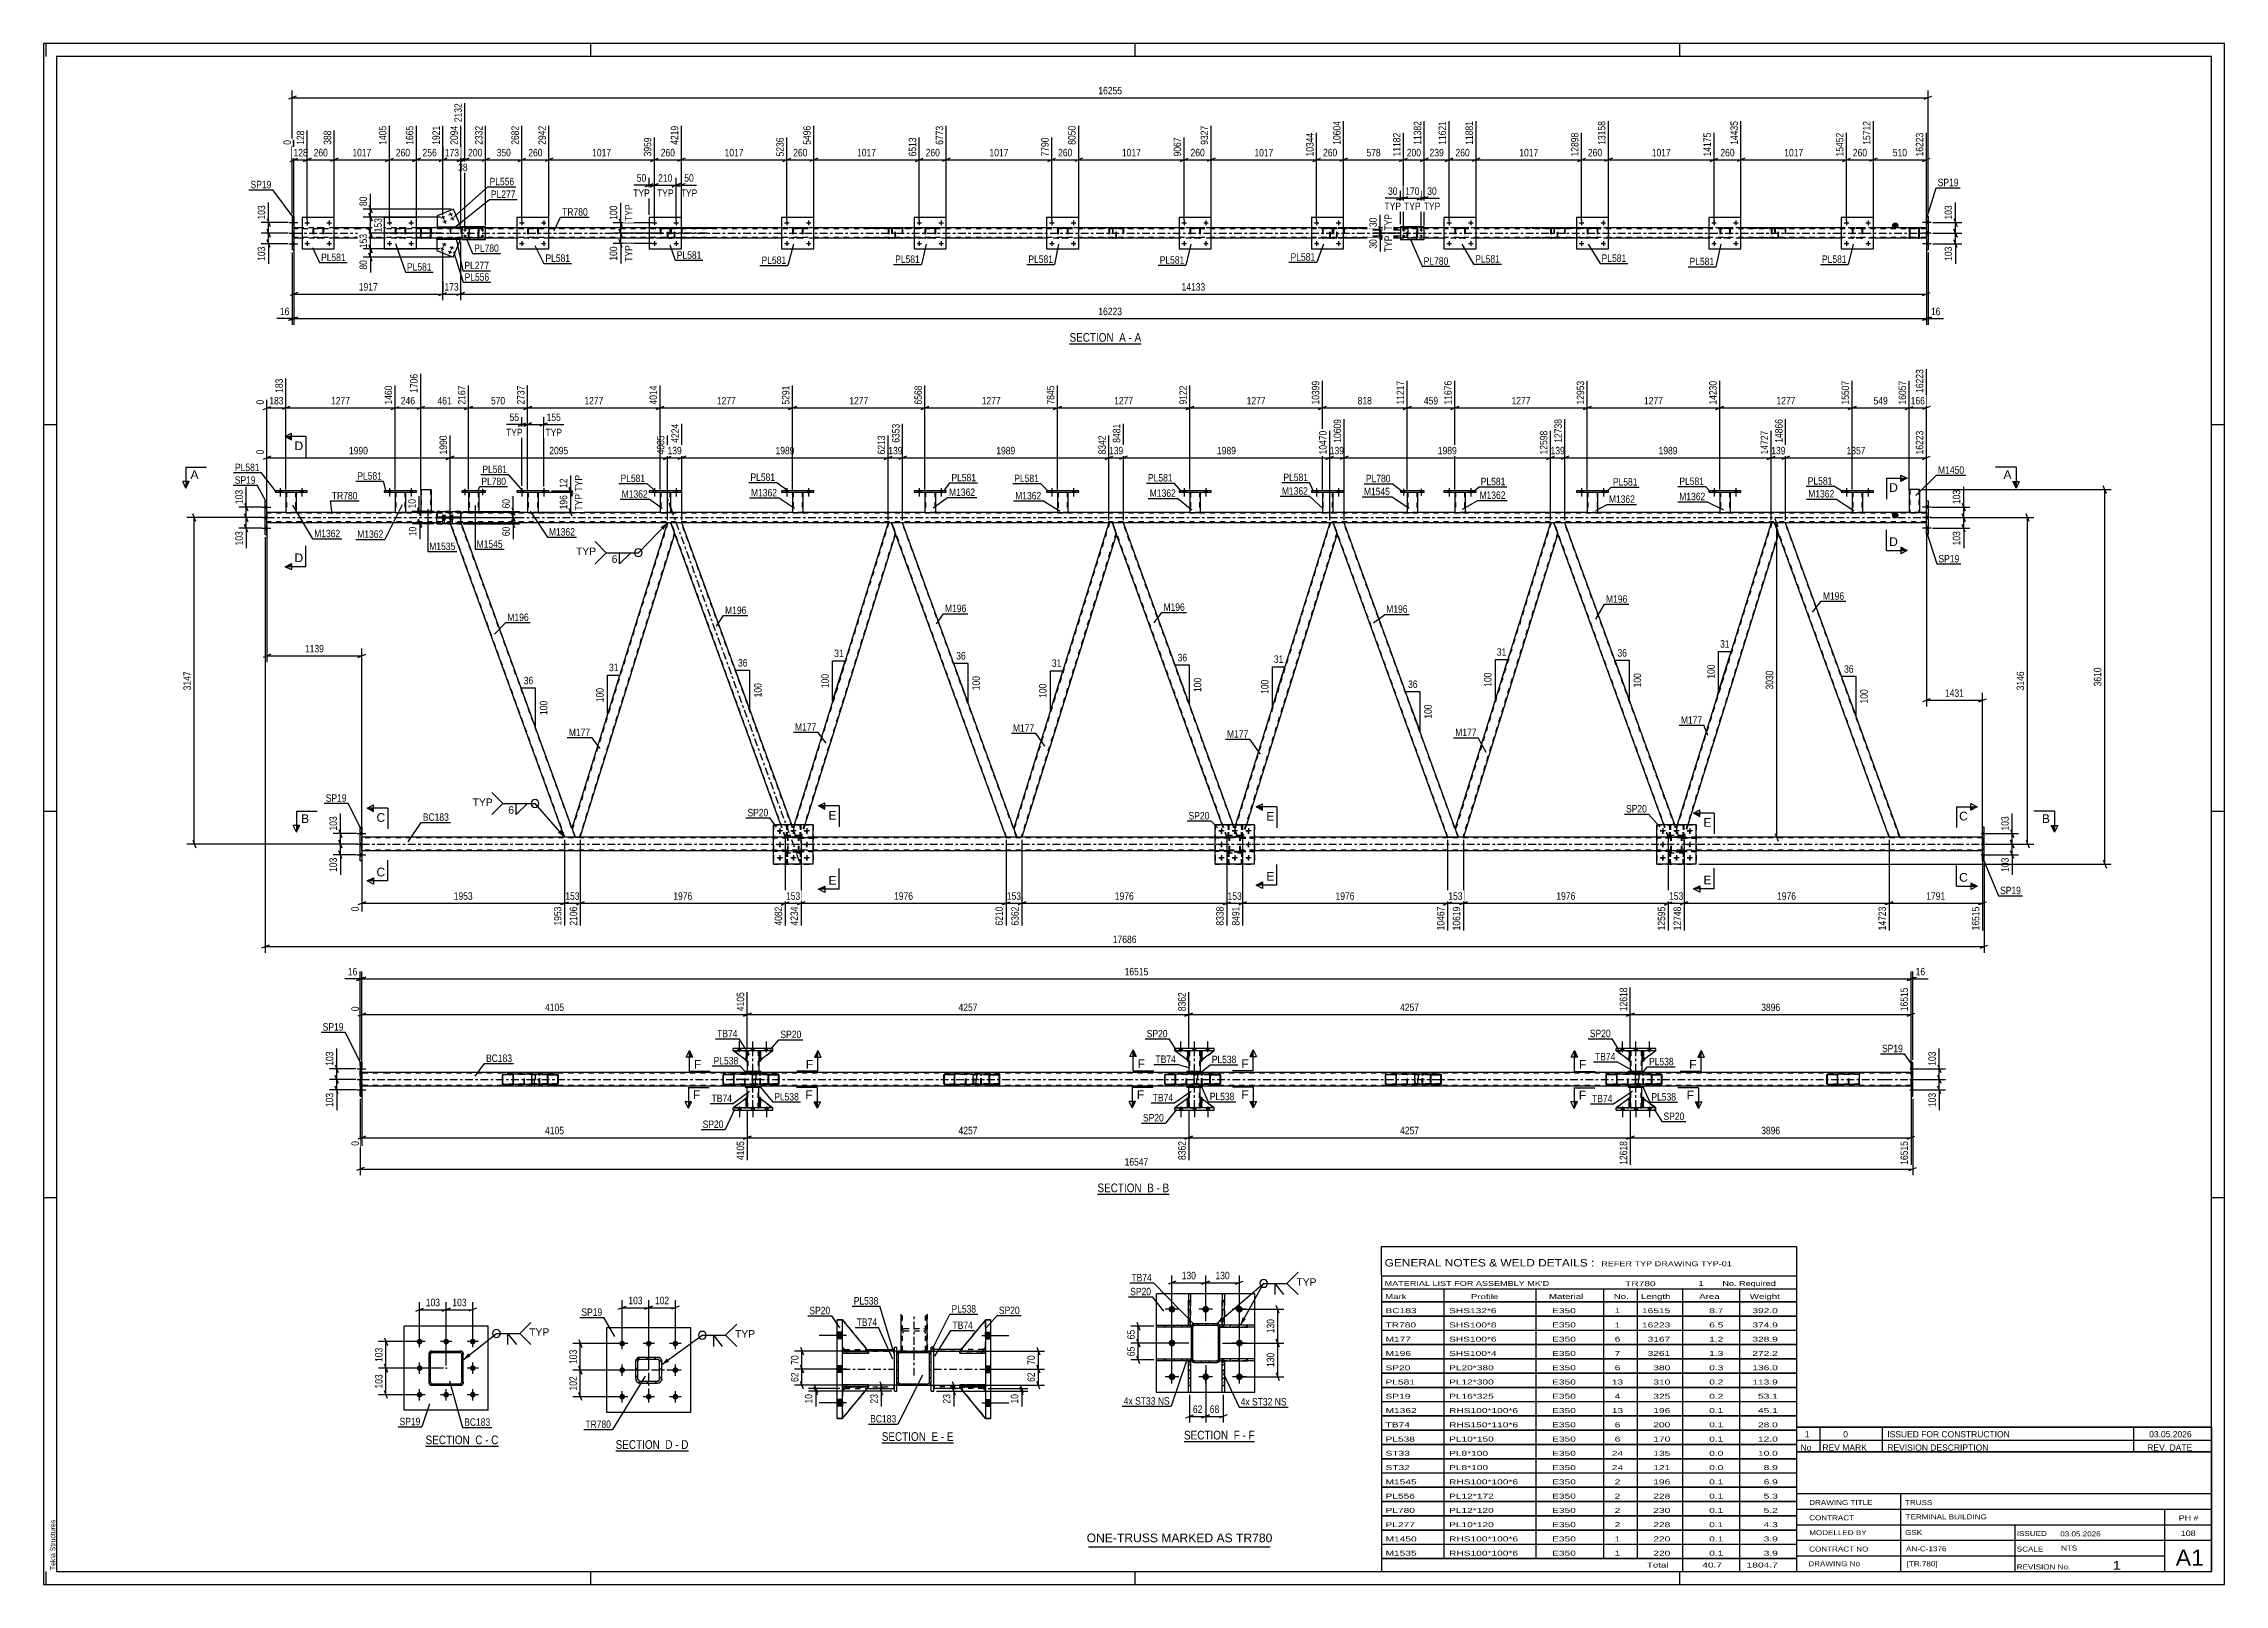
# Model space of a CAD drawing. Header units: millimetres. Extents: x -86 to 755, y -411 to 183.
import ezdxf

# ---------------------------------------------------------------- set-up
doc = ezdxf.new("R2010")
doc.units = ezdxf.units.MM
doc.linetypes.add('DXK_LINE_DOT2', pattern=[3.9198, 1.9599, -1.9599])
doc.linetypes.add('DXK_LINE_DOT3', pattern=[5.9187, 2.979, -0.9799, 0.9799, -0.9799])
doc.styles.add('Arial', font='arial.ttf', dxfattribs={"height": 0.2})
doc.styles.add('Arial Narrow', font='ARIALN.TTF', dxfattribs={"height": 0.2})

# ---------------------------------------------------------------- blocks, each defined once
blk = doc.blocks.new('Unknown-814409269-18 - 1250')
at = {"color": 6, "linetype": 'Continuous'}
blk.add_line((237.12, -356.69), (264.77, -356.69), dxfattribs=at)
at = {"color": 0, "linetype": 'Continuous'}
blk.add_wipeout([(255.23, -355.94), (255.23, -352.44), (237.12, -352.44), (237.12, -355.94)], dxfattribs=at)
blk.add_wipeout([(258.84, -355.94), (258.84, -352.44), (256.28, -352.44), (256.28, -355.94)], dxfattribs=at)
at = {"color": 7, "linetype": 'Continuous', "style": 'Arial Narrow'}
blk.add_text('SECTION ', height=3.34, dxfattribs=at).set_placement((237.12, -355.94))
at = {"color": 0, "linetype": 'Continuous'}
blk.add_wipeout([(261.16, -355.94), (261.16, -352.44), (259.89, -352.44), (259.89, -355.94)], dxfattribs=at)
blk.add_wipeout([(264.77, -355.94), (264.77, -352.44), (262.21, -352.44), (262.21, -355.94)], dxfattribs=at)
at = {"color": 7, "linetype": 'Continuous', "style": 'Arial Narrow'}
for s, p in [('E', (256.28, -355.94)), ('E', (262.21, -355.94)), ('-', (259.89, -355.94))]:
    blk.add_text(s, height=3.34, dxfattribs=at).set_placement(p)
blk = doc.blocks.new('Unknown-814409269-1133')
at = {"color": 5, "linetype": 'Continuous'}
for p, q in [((754.89, 182.74), (-86.11, 182.74)), ((-86.11, 182.74), (-86.11, -411.26)), ((-85.11, 177.74), (-85.11, 182.74)), ((749.89, 177.74), (-81.11, 177.74)), ((-81.11, 177.74), (-81.11, -406.26)), ((124.89, 177.74), (124.89, 182.74)), ((334.89, 177.74), (334.89, 182.74)), ((544.89, 177.74), (544.89, 182.74)), ((749.89, -406.26), (749.89, 177.74)), ((754.89, -411.26), (754.89, 182.74)), ((-81.11, 35.74), (-86.11, 35.74)), ((754.89, 35.74), (749.89, 35.74)), ((-81.11, -113.26), (-86.11, -113.26)), ((754.89, -113.26), (749.89, -113.26)), ((-81.11, -262.26), (-86.11, -262.26)), ((754.89, -262.26), (749.89, -262.26)), ((-86.11, -411.26), (754.89, -411.26)), ((-85.11, -411.26), (-85.11, -406.26)), ((-81.11, -406.26), (749.89, -406.26)), ((124.89, -411.26), (124.89, -406.26)), ((334.89, -411.26), (334.89, -406.26)), ((544.89, -411.26), (544.89, -406.26))]:
    blk.add_line(p, q, dxfattribs=at)
at = {"color": 174, "linetype": 'Continuous', "style": 'Arial'}
blk.add_text('Tekla Structures', height=1.9102, rotation=90, dxfattribs=at).set_placement((-81.61, -405.76))
blk = doc.blocks.new('Unknown-814409269-15448')
at = {"color": 7, "linetype": 'Continuous'}
for p, q in [((589.89, -360.2), (749.89, -360.2)), ((589.89, -360.21), (589.89, -406.26)), ((749.89, -360.26), (749.89, -406.26)), ((589.89, -376.26), (749.89, -376.26)), ((630.03, -376.26), (630.03, -406.26)), ((589.89, -382.26), (749.89, -382.26)), ((731.89, -406.2), (731.89, -382.2)), ((589.89, -388.26), (749.89, -388.26)), ((589.89, -394.26), (749.89, -394.26)), ((674.03, -388.26), (674.03, -406.26)), ((589.89, -400.26), (731.89, -400.26)), ((589.89, -406.26), (749.89, -406.26))]:
    blk.add_line(p, q, dxfattribs=at)
at = {"color": 7, "style": 'Arial Narrow'}
for s, height, width, p in [('CONTRACT', 1.909, 1.425378, (594.77, -386.55)), ('DRAWING TITLE', 1.9089, 1.425378, (594.77, -380.65)), ('TRUSS', 1.909, 1.425378, (631.7, -380.67)), ('TERMINAL BUILDING', 1.9089, 1.425378, (631.95, -386.18)), ('MODELLED BY', 1.9089, 1.425378, (594.77, -392.27)), ('GSK', 1.909, 1.425378, (631.77, -392.21)), ('ISSUED', 1.909, 1.425378, (674.83, -392.61)), ('03.05.2026', 1.909, 1.425378, (691.58, -392.74)), ('DRAWING No', 1.909, 1.425378, (594.45, -404.26)), ('CONTRACT NO', 1.9089, 1.425378, (594.77, -398.6)), ('AN-C-1376', 1.909, 1.425378, (632.12, -398.48)), ('[TR.780]', 1.909, 1.425378, (632.35, -404.27)), ('SCALE', 1.909, 1.425378, (674.83, -398.61)), ('REVISION No.', 1.9089, 1.425378, (674.83, -405.49)), ('1', 3.34, 1.5, (711.8, -405.58)), ('A1', 6.204, 1.25, (736.13, -404.06))]:
    blk.add_text(s, height=height, dxfattribs=dict(at, width=width)).set_placement(p)
at = {"color": 7, "linetype": 'Continuous', "style": 'Arial Narrow'}
for s, height, width, p in [('PH #', 2.1, 1.42538, (737.29, -386.7)), ('108', 2.1, 1.42538, (738.08, -392.6)), ('NTS', 1.909, 1.425378, (691.89, -398.2))]:
    blk.add_text(s, height=height, dxfattribs=dict(at, width=width)).set_placement(p)
blk = doc.blocks.new('Unknown-814409269-15449')
at = {"color": 7, "linetype": 'Continuous'}
for p, q in [((429.89, -281.01), (589.89, -281.01)), ((429.89, -292.26), (429.89, -281.01)), ((589.89, -281.01), (589.89, -292.26)), ((429.89, -292.26), (589.89, -292.26)), ((429.89, -292.26), (429.89, -297.26)), ((589.89, -292.26), (589.89, -297.26)), ((429.89, -297.26), (589.89, -297.26)), ((429.89, -297.26), (429.89, -302.26)), ((429.89, -302.26), (589.89, -302.26)), ((429.89, -302.31), (429.89, -307.71)), ((429.89, -302.31), (589.89, -302.31)), ((453.89, -297.26), (453.89, -302.26)), ((453.89, -302.26), (453.89, -307.76)), ((489.39, -297.26), (489.39, -302.26)), ((489.39, -302.26), (489.39, -307.76)), ((515.39, -297.26), (515.39, -302.26)), ((515.39, -302.26), (515.39, -307.76)), ((528.39, -297.26), (528.39, -302.26)), ((528.39, -302.26), (528.39, -307.76)), ((545.89, -297.26), (545.89, -302.26)), ((545.89, -302.26), (545.89, -307.76)), ((567.89, -297.26), (567.89, -302.26)), ((567.89, -302.26), (567.89, -307.76)), ((589.89, -297.26), (589.89, -302.26)), ((589.89, -302.31), (589.89, -307.71)), ((429.89, -307.71), (589.89, -307.71)), ((429.89, -307.81), (429.89, -313.21)), ((429.89, -307.81), (589.89, -307.81)), ((453.89, -307.76), (453.89, -313.26)), ((489.39, -307.76), (489.39, -313.26)), ((515.39, -307.76), (515.39, -313.26)), ((528.39, -307.76), (528.39, -313.26)), ((545.89, -307.76), (545.89, -313.26)), ((567.89, -307.76), (567.89, -313.26)), ((589.89, -307.81), (589.89, -313.21)), ((429.89, -313.21), (589.89, -313.21)), ((429.89, -313.31), (429.89, -318.71)), ((429.89, -313.31), (589.89, -313.31)), ((429.89, -318.71), (589.89, -318.71)), ((429.89, -318.81), (429.89, -324.21)), ((429.89, -318.81), (589.89, -318.81)), ((453.89, -313.26), (453.89, -318.76)), ((453.89, -318.76), (453.89, -324.26)), ((489.39, -313.26), (489.39, -318.76)), ((489.39, -318.76), (489.39, -324.26)), ((515.39, -313.26), (515.39, -318.76)), ((515.39, -318.76), (515.39, -324.26)), ((528.39, -313.26), (528.39, -318.76)), ((528.39, -318.76), (528.39, -324.26)), ((545.89, -313.26), (545.89, -318.76)), ((545.89, -318.76), (545.89, -324.26)), ((567.89, -313.26), (567.89, -318.76)), ((567.89, -318.76), (567.89, -324.26)), ((589.89, -313.31), (589.89, -318.71)), ((589.89, -318.81), (589.89, -324.21)), ((429.89, -324.21), (589.89, -324.21)), ((429.89, -324.31), (429.89, -329.71)), ((429.89, -324.31), (589.89, -324.31)), ((453.89, -324.26), (453.89, -329.76)), ((489.39, -324.26), (489.39, -329.76)), ((515.39, -324.26), (515.39, -329.76)), ((528.39, -324.26), (528.39, -329.76)), ((545.89, -324.26), (545.89, -329.76)), ((567.89, -324.26), (567.89, -329.76)), ((589.89, -324.31), (589.89, -329.71)), ((429.89, -329.71), (589.89, -329.71)), ((429.89, -329.81), (429.89, -335.21)), ((429.89, -329.81), (589.89, -329.81)), ((429.89, -335.21), (589.89, -335.21)), ((429.89, -335.31), (429.89, -340.71)), ((429.89, -335.31), (589.89, -335.31)), ((453.89, -329.76), (453.89, -335.26)), ((453.89, -335.26), (453.89, -340.76)), ((489.39, -329.76), (489.39, -335.26)), ((489.39, -335.26), (489.39, -340.76)), ((515.39, -329.76), (515.39, -335.26)), ((515.39, -335.26), (515.39, -340.76)), ((528.39, -329.76), (528.39, -335.26)), ((528.39, -335.26), (528.39, -340.76)), ((545.89, -329.76), (545.89, -335.26)), ((545.89, -335.26), (545.89, -340.76)), ((567.89, -329.76), (567.89, -335.26)), ((567.89, -335.26), (567.89, -340.76)), ((589.89, -329.81), (589.89, -335.21)), ((589.89, -335.31), (589.89, -340.71)), ((429.89, -340.71), (589.89, -340.71)), ((429.89, -340.81), (429.89, -346.21)), ((429.89, -340.81), (589.89, -340.81)), ((453.89, -340.76), (453.89, -346.26)), ((489.39, -340.76), (489.39, -346.26)), ((515.39, -340.76), (515.39, -346.26)), ((528.39, -340.76), (528.39, -346.26)), ((545.89, -340.76), (545.89, -346.26)), ((567.89, -340.76), (567.89, -346.26)), ((589.89, -340.81), (589.89, -346.21)), ((429.89, -346.21), (589.89, -346.21)), ((429.89, -346.31), (429.89, -351.71)), ((429.89, -346.31), (589.89, -346.31)), ((429.89, -351.71), (589.89, -351.71)), ((429.89, -351.81), (429.89, -357.21)), ((429.89, -351.81), (589.89, -351.81)), ((453.89, -346.26), (453.89, -351.76)), ((453.89, -351.76), (453.89, -357.26)), ((489.39, -346.26), (489.39, -351.76)), ((489.39, -351.76), (489.39, -357.26)), ((515.39, -346.26), (515.39, -351.76)), ((515.39, -351.76), (515.39, -357.26)), ((528.39, -346.26), (528.39, -351.76)), ((528.39, -351.76), (528.39, -357.26)), ((545.89, -346.26), (545.89, -351.76)), ((545.89, -351.76), (545.89, -357.26)), ((567.89, -346.26), (567.89, -351.76)), ((567.89, -351.76), (567.89, -357.26)), ((589.89, -346.31), (589.89, -351.71)), ((589.89, -351.81), (589.89, -357.21)), ((429.89, -357.21), (589.89, -357.21)), ((429.89, -357.31), (429.89, -362.71)), ((429.89, -357.31), (589.89, -357.31)), ((453.89, -357.26), (453.89, -362.76)), ((489.39, -357.26), (489.39, -362.76)), ((515.39, -357.26), (515.39, -362.76)), ((528.39, -357.26), (528.39, -362.76)), ((545.89, -357.26), (545.89, -362.76)), ((567.89, -357.26), (567.89, -362.76)), ((589.89, -357.31), (589.89, -362.71)), ((429.89, -362.71), (589.89, -362.71)), ((429.89, -362.81), (429.89, -368.21)), ((429.89, -362.81), (589.89, -362.81)), ((429.89, -368.21), (589.89, -368.21)), ((429.89, -368.31), (429.89, -373.71)), ((429.89, -368.31), (589.89, -368.31)), ((453.89, -362.76), (453.89, -368.26)), ((453.89, -368.26), (453.89, -373.76)), ((489.39, -362.76), (489.39, -368.26)), ((489.39, -368.26), (489.39, -373.76)), ((515.39, -362.76), (515.39, -368.26)), ((515.39, -368.26), (515.39, -373.76)), ((528.39, -362.76), (528.39, -368.26)), ((528.39, -368.26), (528.39, -373.76)), ((545.89, -362.76), (545.89, -368.26)), ((545.89, -368.26), (545.89, -373.76)), ((567.89, -362.76), (567.89, -368.26)), ((567.89, -368.26), (567.89, -373.76)), ((589.89, -362.81), (589.89, -368.21)), ((589.89, -368.31), (589.89, -373.71)), ((429.89, -373.71), (589.89, -373.71)), ((429.89, -373.81), (429.89, -379.21)), ((429.89, -373.81), (589.89, -373.81)), ((453.89, -373.76), (453.89, -379.26)), ((489.39, -373.76), (489.39, -379.26)), ((515.39, -373.76), (515.39, -379.26)), ((528.39, -373.76), (528.39, -379.26)), ((545.89, -373.76), (545.89, -379.26)), ((567.89, -373.76), (567.89, -379.26)), ((589.89, -373.81), (589.89, -379.21)), ((429.89, -379.21), (589.89, -379.21)), ((429.89, -379.31), (429.89, -384.71)), ((429.89, -379.31), (589.89, -379.31)), ((429.89, -384.71), (589.89, -384.71)), ((429.89, -384.81), (429.89, -390.21)), ((429.89, -384.81), (589.89, -384.81)), ((453.89, -379.26), (453.89, -384.76)), ((453.89, -384.76), (453.89, -390.26)), ((489.39, -379.26), (489.39, -384.76)), ((489.39, -384.76), (489.39, -390.26)), ((515.39, -379.26), (515.39, -384.76)), ((515.39, -384.76), (515.39, -390.26)), ((528.39, -379.26), (528.39, -384.76)), ((528.39, -384.76), (528.39, -390.26)), ((545.89, -379.26), (545.89, -384.76)), ((545.89, -384.76), (545.89, -390.26)), ((567.89, -379.26), (567.89, -384.76)), ((567.89, -384.76), (567.89, -390.26)), ((589.89, -379.31), (589.89, -384.71)), ((589.89, -384.81), (589.89, -390.21)), ((429.89, -390.21), (589.89, -390.21)), ((429.89, -390.31), (429.89, -395.71)), ((429.89, -390.31), (589.89, -390.31)), ((453.89, -390.26), (453.89, -395.76)), ((489.39, -390.26), (489.39, -395.76)), ((515.39, -390.26), (515.39, -395.76)), ((528.39, -390.26), (528.39, -395.76)), ((545.89, -390.26), (545.89, -395.76)), ((567.89, -390.26), (567.89, -395.76)), ((589.89, -390.31), (589.89, -395.71)), ((429.89, -395.71), (589.89, -395.71)), ((429.89, -395.81), (429.89, -401.21)), ((429.89, -395.81), (589.89, -395.81)), ((429.89, -401.21), (589.89, -401.21)), ((429.89, -401.26), (589.89, -401.26)), ((429.89, -401.26), (429.89, -406.26)), ((453.89, -395.76), (453.89, -401.26)), ((489.39, -395.76), (489.39, -401.26)), ((515.39, -395.76), (515.39, -401.26)), ((528.39, -395.76), (528.39, -401.26)), ((545.89, -395.76), (545.89, -401.26)), ((545.89, -401.26), (545.89, -406.26)), ((567.89, -395.76), (567.89, -401.26)), ((567.89, -401.26), (567.89, -406.26)), ((589.89, -395.81), (589.89, -401.21)), ((589.89, -401.26), (589.89, -406.26)), ((429.89, -406.26), (589.89, -406.26))]:
    blk.add_line(p, q, dxfattribs=at)
at = {"color": 7, "style": 'Arial Narrow'}
for s, height, width, p in [('GENERAL NOTES & WELD DETAILS :', 2.8633, 1.4, (431.04, -288.7)), ("MATERIAL LIST FOR ASSEMBLY MK'D", 1.9089, 1.6, (431.04, -296.2)), ('REFER TYP DRAWING TYP-01', 1.9089, 1.6, (514.59, -288.6)), ('TR780', 1.909, 1.794707, (523.79, -296.29)), ('1', 1.91, 1.794707, (551.97, -296.2)), ('No. Required', 1.9089, 1.6, (561.3, -296.2)), ('Mark', 1.909, 1.7, (431.23, -301.26)), ('Profile', 1.909, 1.7, (464.3, -301.26)), ('Material', 1.909, 1.7, (494.43, -301.2)), ('No.', 1.909, 1.7, (519.39, -301.2)), ('Length', 1.909, 1.7, (529.89, -301.2)), ('Area', 1.909, 1.7, (552.39, -301.2)), ('Weight', 1.909, 1.7, (571.89, -301.2))]:
    blk.add_text(s, height=height, dxfattribs=dict(at, width=width)).set_placement(p)
at = {"color": 7, "linetype": 'Continuous', "style": 'Arial Narrow'}
for s, height, width, p in [('TR780', 1.909, 1.794707, (431.39, -312.19)), ('BC183', 1.909, 1.794707, (431.39, -306.69)), ('SHS132*6', 1.909, 1.794707, (455.89, -306.69)), ('SHS100*8', 1.909, 1.794707, (455.89, -312.19)), ('E350', 1.909, 1.794707, (495.63, -306.69)), ('E350', 1.909, 1.794707, (495.63, -312.19)), ('1', 1.91, 1.794707, (519.75, -306.69)), ('1', 1.91, 1.794707, (519.75, -312.19)), ('16515', 1.909, 1.794707, (530.29, -306.69)), ('16223', 1.909, 1.794707, (530.29, -312.19)), ('8.7', 1.909, 1.794707, (556.21, -306.69)), ('6.5', 1.909, 1.794707, (556.21, -312.19)), ('392.0', 1.909, 1.794707, (572.85, -306.69)), ('374.9', 1.909, 1.794707, (572.85, -312.19)), ('M177', 1.909, 1.794707, (431.39, -317.69)), ('SHS100*6', 1.909, 1.794707, (455.89, -317.69)), ('E350', 1.909, 1.794707, (495.63, -317.69)), ('6', 1.91, 1.794707, (519.75, -317.69)), ('3167', 1.909, 1.794707, (532.47, -317.69)), ('1.2', 1.909, 1.794707, (556.21, -317.69)), ('328.9', 1.909, 1.794707, (572.85, -317.69)), ('SP20', 1.909, 1.794707, (431.39, -328.69)), ('M196', 1.909, 1.794707, (431.39, -323.19)), ('SHS100*4', 1.909, 1.794707, (455.89, -323.19)), ('PL20*380', 1.909, 1.794707, (455.89, -328.69)), ('E350', 1.909, 1.794707, (495.63, -323.19)), ('E350', 1.909, 1.794707, (495.63, -328.69)), ('7', 1.91, 1.794707, (519.75, -323.19)), ('6', 1.91, 1.794707, (519.75, -328.69)), ('3261', 1.909, 1.794707, (532.47, -323.19)), ('380', 1.909, 1.794707, (534.66, -328.69)), ('0.3', 1.909, 1.794707, (556.21, -328.69)), ('1.3', 1.909, 1.794707, (556.21, -323.19)), ('272.2', 1.909, 1.794707, (572.85, -323.19)), ('136.0', 1.909, 1.794707, (572.85, -328.69)), ('PL581', 1.909, 1.794707, (431.39, -334.19)), ('PL12*300', 1.909, 1.794707, (455.89, -334.19)), ('E350', 1.909, 1.794707, (495.63, -334.19)), ('13', 1.909, 1.794707, (518.65, -334.19)), ('310', 1.909, 1.794707, (534.66, -334.19)), ('0.2', 1.909, 1.794707, (556.21, -334.19)), ('113.9', 1.909, 1.794707, (572.85, -334.19)), ('SP19', 1.909, 1.794707, (431.39, -339.69)), ('M1362', 1.909, 1.794707, (431.39, -345.19)), ('PL16*325', 1.909, 1.794707, (455.89, -339.69)), ('RHS100*100*6', 1.9089, 1.794707, (455.89, -345.19)), ('E350', 1.909, 1.794707, (495.63, -339.69)), ('E350', 1.909, 1.794707, (495.63, -345.19)), ('13', 1.909, 1.794707, (518.65, -345.19)), ('4', 1.91, 1.794707, (519.75, -339.69)), ('325', 1.909, 1.794707, (534.66, -339.69)), ('196', 1.909, 1.794707, (534.66, -345.19)), ('0.2', 1.909, 1.794707, (556.21, -339.69)), ('0.1', 1.909, 1.794707, (556.21, -345.19)), ('45.1', 1.909, 1.794707, (575.03, -345.19)), ('53.1', 1.909, 1.794707, (575.03, -339.69)), ('TB74', 1.909, 1.794707, (431.39, -350.69)), ('RHS150*110*6', 1.9089, 1.794707, (455.89, -350.69)), ('E350', 1.909, 1.794707, (495.63, -350.69)), ('6', 1.91, 1.794707, (519.75, -350.69)), ('200', 1.909, 1.794707, (534.66, -350.69)), ('0.1', 1.909, 1.794707, (556.21, -350.69)), ('28.0', 1.909, 1.794707, (575.03, -350.69)), ('ST33', 1.909, 1.794707, (431.39, -361.69)), ('PL538', 1.909, 1.794707, (431.39, -356.19)), ('PL10*150', 1.909, 1.794707, (455.89, -356.19)), ('PL8*100', 1.909, 1.794707, (455.89, -361.69)), ('E350', 1.909, 1.794707, (495.63, -356.19)), ('E350', 1.909, 1.794707, (495.63, -361.69)), ('24', 1.909, 1.794707, (518.65, -361.69)), ('6', 1.91, 1.794707, (519.75, -356.19)), ('170', 1.909, 1.794707, (534.66, -356.19)), ('135', 1.909, 1.794707, (534.66, -361.69)), ('0.1', 1.909, 1.794707, (556.21, -356.19)), ('0.0', 1.909, 1.794707, (556.21, -361.69)), ('12.0', 1.909, 1.794707, (575.03, -356.19)), ('10.0', 1.909, 1.794707, (575.03, -361.69)), ('ST32', 1.909, 1.794707, (431.39, -367.19)), ('PL8*100', 1.909, 1.794707, (455.89, -367.19)), ('E350', 1.909, 1.794707, (495.63, -367.19)), ('24', 1.909, 1.794707, (518.65, -367.19)), ('121', 1.909, 1.794707, (534.66, -367.19)), ('0.0', 1.909, 1.794707, (556.21, -367.19)), ('8.9', 1.909, 1.794707, (577.22, -367.19)), ('M1545', 1.909, 1.794707, (431.39, -372.69)), ('PL556', 1.909, 1.794707, (431.39, -378.19)), ('RHS100*100*6', 1.9089, 1.794707, (455.89, -372.69)), ('PL12*172', 1.909, 1.794707, (455.89, -378.19)), ('E350', 1.909, 1.794707, (495.63, -372.69)), ('E350', 1.909, 1.794707, (495.63, -378.19)), ('2', 1.91, 1.794707, (519.75, -372.69)), ('2', 1.91, 1.794707, (519.75, -378.19)), ('228', 1.909, 1.794707, (534.66, -378.19)), ('196', 1.909, 1.794707, (534.66, -372.69)), ('0.1', 1.909, 1.794707, (556.21, -372.69)), ('0.1', 1.909, 1.794707, (556.21, -378.19)), ('5.3', 1.909, 1.794707, (577.22, -378.19)), ('6.9', 1.909, 1.794707, (577.22, -372.69)), ('PL780', 1.909, 1.794707, (431.39, -383.69)), ('PL12*120', 1.909, 1.794707, (455.89, -383.69)), ('E350', 1.909, 1.794707, (495.63, -383.69)), ('2', 1.91, 1.794707, (519.75, -383.69)), ('230', 1.909, 1.794707, (534.66, -383.69)), ('0.1', 1.909, 1.794707, (556.21, -383.69)), ('5.2', 1.909, 1.794707, (577.22, -383.69)), ('PL277', 1.909, 1.794707, (431.39, -389.19)), ('M1450', 1.909, 1.794707, (431.39, -394.69)), ('PL10*120', 1.909, 1.794707, (455.89, -389.19)), ('RHS100*100*6', 1.9089, 1.794707, (455.89, -394.69)), ('E350', 1.909, 1.794707, (495.63, -389.19)), ('E350', 1.909, 1.794707, (495.63, -394.69)), ('2', 1.91, 1.794707, (519.75, -389.19)), ('1', 1.91, 1.794707, (519.75, -394.69)), ('228', 1.909, 1.794707, (534.66, -389.19)), ('220', 1.909, 1.794707, (534.66, -394.69)), ('0.1', 1.909, 1.794707, (556.21, -389.19)), ('0.1', 1.909, 1.794707, (556.21, -394.69)), ('4.3', 1.909, 1.794707, (577.22, -389.19)), ('3.9', 1.909, 1.794707, (577.22, -394.69)), ('M1535', 1.909, 1.794707, (431.39, -400.19)), ('RHS100*100*6', 1.9089, 1.794707, (455.89, -400.19)), ('E350', 1.909, 1.794707, (495.63, -400.19)), ('1', 1.91, 1.794707, (519.75, -400.19)), ('Total', 1.909, 1.7, (532.22, -404.76)), ('220', 1.909, 1.794707, (534.66, -400.19)), ('40.7', 1.909, 1.794707, (553.53, -404.76)), ('0.1', 1.909, 1.794707, (556.21, -400.19)), ('1804.7', 1.909, 1.794707, (570.66, -404.76)), ('3.9', 1.909, 1.794707, (577.22, -400.19))]:
    blk.add_text(s, height=height, dxfattribs=dict(at, width=width)).set_placement(p)
blk = doc.blocks.new('Unknown-814409269-15450')
at = {"color": 7, "linetype": 'Continuous'}
blk.add_line((316.89, -396.76), (386.89, -396.76), dxfattribs=at)
at = {"color": 7, "style": 'Arial'}
blk.add_text('ONE-TRUSS MARKED AS TR780', height=3.3428, dxfattribs=at).set_placement((316.14, -395.01))
blk = doc.blocks.new('Unknown-814409269-15451')
at = {"color": 7, "linetype": 'Continuous'}
for p, q in [((589.89, -350.7), (749.89, -350.7)), ((749.89, -350.7), (589.89, -350.7)), ((589.89, -350.7), (589.89, -355.7)), ((598.89, -350.7), (598.89, -355.7)), ((622.89, -350.7), (622.89, -355.7)), ((719.89, -350.7), (719.89, -355.7)), ((749.89, -350.7), (749.89, -355.7)), ((589.89, -355.7), (749.89, -355.7)), ((589.89, -355.7), (589.89, -360.2)), ((589.89, -355.7), (749.89, -355.7)), ((749.89, -360.2), (589.89, -360.2)), ((598.89, -355.7), (598.89, -360.2)), ((622.89, -355.7), (622.89, -360.2)), ((719.89, -355.7), (719.89, -360.2)), ((749.89, -355.7), (749.89, -360.2))]:
    blk.add_line(p, q, dxfattribs=at)
at = {"color": 7, "linetype": 'Continuous', "style": 'Arial Narrow'}
for s, height, width, p in [('1', 2.39, 1.196471, (593.05, -354.56)), ('0', 2.39, 1.196471, (607.9, -354.56)), ('ISSUED FOR CONSTRUCTION', 2.3861, 1.196471, (624.89, -354.56)), ('03.05.2026', 2.386, 1.196471, (725.89, -354.56)), ('No', 2.386, 1.2, (591.43, -359.7)), ('REV MARK', 2.386, 1.2, (599.89, -359.7)), ('REVISION DESCRIPTION', 2.3861, 1.2, (624.89, -359.7)), ('REV. DATE', 2.386, 1.2, (725.17, -359.7))]:
    blk.add_text(s, height=height, dxfattribs=dict(at, width=width)).set_placement(p)
blk = doc.blocks.new('Unknown-814409269-11 - 2401')
at = {"color": 6, "linetype": 'Continuous'}
blk.add_line((309.53, 67.07), (337.17, 67.07), dxfattribs=at)
at = {"color": 0, "linetype": 'Continuous'}
blk.add_wipeout([(327.63, 67.82), (327.63, 71.32), (309.53, 71.32), (309.53, 67.82)], dxfattribs=at)
blk.add_wipeout([(331.24, 67.82), (331.24, 71.32), (328.68, 71.32), (328.68, 67.82)], dxfattribs=at)
at = {"color": 7, "linetype": 'Continuous', "style": 'Arial Narrow'}
blk.add_text('SECTION ', height=3.34, dxfattribs=at).set_placement((309.53, 67.82))
at = {"color": 0, "linetype": 'Continuous'}
blk.add_wipeout([(333.57, 67.82), (333.57, 71.32), (332.29, 71.32), (332.29, 67.82)], dxfattribs=at)
blk.add_wipeout([(337.17, 67.82), (337.17, 71.32), (334.62, 71.32), (334.62, 67.82)], dxfattribs=at)
at = {"color": 7, "linetype": 'Continuous', "style": 'Arial Narrow'}
for s, p in [('A', (328.68, 67.82)), ('-', (332.29, 67.82)), ('A', (334.62, 67.82))]:
    blk.add_text(s, height=3.34, dxfattribs=at).set_placement(p)
blk = doc.blocks.new('Unknown-814409269-12 - 5406')
at = {"color": 6, "linetype": 'Continuous'}
blk.add_line((320.31, -260.81), (347.96, -260.81), dxfattribs=at)
at = {"color": 0, "linetype": 'Continuous'}
blk.add_wipeout([(338.42, -260.06), (338.42, -256.56), (320.31, -256.56), (320.31, -260.06)], dxfattribs=at)
blk.add_wipeout([(342.02, -260.06), (342.02, -256.56), (339.47, -256.56), (339.47, -260.06)], dxfattribs=at)
at = {"color": 7, "linetype": 'Continuous', "style": 'Arial Narrow'}
blk.add_text('SECTION ', height=3.34, dxfattribs=at).set_placement((320.31, -260.06))
at = {"color": 0, "linetype": 'Continuous'}
blk.add_wipeout([(344.35, -260.06), (344.35, -256.56), (343.07, -256.56), (343.07, -260.06)], dxfattribs=at)
blk.add_wipeout([(347.96, -260.06), (347.96, -256.56), (345.4, -256.56), (345.4, -260.06)], dxfattribs=at)
at = {"color": 7, "linetype": 'Continuous', "style": 'Arial Narrow'}
for s, p in [('B', (339.47, -260.06)), ('-', (343.07, -260.06)), ('B', (345.4, -260.06))]:
    blk.add_text(s, height=3.34, dxfattribs=at).set_placement(p)
blk = doc.blocks.new('Unknown-814409269-15 - 5921')
at = {"color": 6, "linetype": 'Continuous'}
blk.add_line((61.21, -357.97), (89.28, -357.97), dxfattribs=at)
at = {"color": 0, "linetype": 'Continuous'}
blk.add_wipeout([(79.32, -357.22), (79.32, -353.72), (61.21, -353.72), (61.21, -357.22)], dxfattribs=at)
blk.add_wipeout([(83.13, -357.22), (83.13, -353.72), (80.37, -353.72), (80.37, -357.22)], dxfattribs=at)
at = {"color": 7, "linetype": 'Continuous', "style": 'Arial Narrow'}
blk.add_text('SECTION ', height=3.34, dxfattribs=at).set_placement((61.21, -357.22))
at = {"color": 0, "linetype": 'Continuous'}
blk.add_wipeout([(85.46, -357.22), (85.46, -353.72), (84.18, -353.72), (84.18, -357.22)], dxfattribs=at)
blk.add_wipeout([(89.28, -357.22), (89.28, -353.72), (86.51, -353.72), (86.51, -357.22)], dxfattribs=at)
at = {"color": 7, "linetype": 'Continuous', "style": 'Arial Narrow'}
for s, p in [('C', (80.37, -357.22)), ('-', (84.18, -357.22)), ('C', (86.51, -357.22))]:
    blk.add_text(s, height=3.34, dxfattribs=at).set_placement(p)
blk = doc.blocks.new('Unknown-814409269-16 - 1606')
at = {"color": 6, "linetype": 'Continuous'}
blk.add_line((134.5, -359.76), (162.57, -359.76), dxfattribs=at)
at = {"color": 0, "linetype": 'Continuous'}
blk.add_wipeout([(152.61, -359.01), (152.61, -355.51), (134.5, -355.51), (134.5, -359.01)], dxfattribs=at)
blk.add_wipeout([(156.42, -359.01), (156.42, -355.51), (153.66, -355.51), (153.66, -359.01)], dxfattribs=at)
at = {"color": 7, "linetype": 'Continuous', "style": 'Arial Narrow'}
blk.add_text('SECTION ', height=3.34, dxfattribs=at).set_placement((134.5, -359.01))
at = {"color": 0, "linetype": 'Continuous'}
blk.add_wipeout([(158.75, -359.01), (158.75, -355.51), (157.47, -355.51), (157.47, -359.01)], dxfattribs=at)
blk.add_wipeout([(162.57, -359.01), (162.57, -355.51), (159.8, -355.51), (159.8, -359.01)], dxfattribs=at)
at = {"color": 7, "linetype": 'Continuous', "style": 'Arial Narrow'}
for s, p in [('D', (153.66, -359.01)), ('-', (157.47, -359.01)), ('D', (159.8, -359.01))]:
    blk.add_text(s, height=3.34, dxfattribs=at).set_placement(p)
blk = doc.blocks.new('Unknown-814409269-17 - 2026')
at = {"color": 6, "linetype": 'Continuous'}
blk.add_line((353.69, -356.14), (380.91, -356.14), dxfattribs=at)
at = {"color": 0, "linetype": 'Continuous'}
blk.add_wipeout([(371.8, -355.39), (371.8, -351.89), (353.69, -351.89), (353.69, -355.39)], dxfattribs=at)
blk.add_wipeout([(375.19, -355.39), (375.19, -351.89), (372.85, -351.89), (372.85, -355.39)], dxfattribs=at)
at = {"color": 7, "linetype": 'Continuous', "style": 'Arial Narrow'}
blk.add_text('SECTION ', height=3.34, dxfattribs=at).set_placement((353.69, -355.39))
at = {"color": 0, "linetype": 'Continuous'}
blk.add_wipeout([(377.51, -355.39), (377.51, -351.89), (376.24, -351.89), (376.24, -355.39)], dxfattribs=at)
blk.add_wipeout([(380.91, -355.39), (380.91, -351.89), (378.56, -351.89), (378.56, -355.39)], dxfattribs=at)
at = {"color": 7, "linetype": 'Continuous', "style": 'Arial Narrow'}
for s, p in [('F', (372.85, -355.39)), ('F', (378.56, -355.39)), ('-', (376.24, -355.39))]:
    blk.add_text(s, height=3.34, dxfattribs=at).set_placement(p)
blk = doc.blocks.new('Part-814409269-1309 - 1250')
at = {"color": 2, "linetype": 'Continuous'}
for p, q in [((267.67, -320.76), (257.17, -320.76)), ((277.17, -320.76), (276.28, -320.76)), ((267.66, -335.76), (257.17, -335.76)), ((277.17, -335.76), (276.26, -335.76))]:
    blk.add_line(p, q, dxfattribs=at)
at = {"color": 7, "linetype": 'DXK_LINE_DOT2'}
for p, q in [((257.17, -335.76), (257.17, -320.76)), ((277.17, -321.36), (257.17, -321.36)), ((276.28, -320.76), (267.67, -320.76)), ((277.17, -320.76), (277.17, -335.76)), ((277.17, -335.16), (257.17, -335.16)), ((276.26, -335.76), (267.66, -335.76))]:
    blk.add_line(p, q, dxfattribs=at)
at = {"color": 7, "linetype": 'DXK_LINE_DOT3'}
blk.add_line((257.17, -328.26), (277.17, -328.26), dxfattribs=at)
blk = doc.blocks.new('Part-814409269-1262 - 1250')
at = {"color": 7, "linetype": 'DXK_LINE_DOT2'}
for p, q in [((244.57, -321.3), (244.57, -307.05)), ((244.97, -321.3), (244.97, -307.05)), ((254.17, -321.3), (254.17, -307.05)), ((254.57, -307.05), (254.57, -321.3)), ((254.57, -321.3), (244.57, -321.3))]:
    blk.add_line(p, q, dxfattribs=at)
at = {"color": 7, "linetype": 'DXK_LINE_DOT3'}
blk.add_line((249.57, -330.7), (249.57, -307.05), dxfattribs=at)
blk = doc.blocks.new('Bolt-814409269-1448 - 1250')
at = {"linetype": 'Continuous'}
for points in [[(221.97, -316.56), (221.97, -313.96), (219.97, -313.96), (219.97, -316.56)], [(221.97, -316.56), (221.97, -313.96), (219.97, -313.96), (219.97, -316.56)], [(221.97, -316.56), (221.97, -313.96), (219.97, -313.96), (219.97, -316.56)], [(221.97, -329.56), (221.97, -326.96), (219.97, -326.96), (219.97, -329.56)], [(221.97, -329.56), (221.97, -326.96), (219.97, -326.96), (219.97, -329.56)], [(221.97, -342.56), (221.97, -339.96), (219.97, -339.96), (219.97, -342.56)], [(221.97, -342.56), (221.97, -339.96), (219.97, -339.96), (219.97, -342.56)], [(221.97, -342.56), (221.97, -339.96), (219.97, -339.96), (219.97, -342.56)]]:
    blk.add_hatch(color=1, dxfattribs=at).paths.add_polyline_path(points)
at = {"color": 1, "linetype": 'Continuous'}
for p, q in [((223.47, -315.26), (212.97, -315.26)), ((223.47, -315.26), (212.97, -315.26)), ((223.47, -315.26), (212.97, -315.26)), ((221.97, -313.96), (219.97, -313.96)), ((221.97, -313.96), (219.97, -313.96)), ((221.97, -313.96), (219.97, -313.96)), ((221.97, -316.56), (219.97, -316.56)), ((221.97, -316.56), (219.97, -316.56)), ((221.97, -316.56), (219.97, -316.56)), ((221.97, -326.96), (219.97, -326.96)), ((221.97, -326.96), (219.97, -326.96)), ((223.47, -328.26), (212.97, -328.26)), ((223.47, -328.26), (212.97, -328.26)), ((221.97, -329.56), (219.97, -329.56)), ((221.97, -329.56), (219.97, -329.56)), ((223.47, -341.26), (212.97, -341.26)), ((223.47, -341.26), (212.97, -341.26)), ((223.47, -341.26), (212.97, -341.26)), ((221.97, -339.96), (219.97, -339.96)), ((221.97, -339.96), (219.97, -339.96)), ((221.97, -339.96), (219.97, -339.96)), ((221.97, -342.56), (219.97, -342.56)), ((221.97, -342.56), (219.97, -342.56)), ((221.97, -342.56), (219.97, -342.56))]:
    blk.add_line(p, q, dxfattribs=at)
blk = doc.blocks.new('Part-814409269-1288 - 1250')
at = {"linetype": 'Continuous'}
h = blk.add_hatch(dxfattribs=at)
h.set_pattern_fill('', scale=0.7, style=0, pattern_type=0)
h.set_pattern_definition([(45, (244.1697, -321.3009), (-1.57154, 1.57154), [])])
h.paths.add_polyline_path([(254.97, -321.3), (244.17, -321.3), (243.71, -321.39), (243.32, -321.65), (243.06, -322.04), (242.97, -322.5), (242.97, -333.3), (243.06, -333.76), (243.32, -334.15), (243.71, -334.41), (244.17, -334.5), (254.97, -334.5), (255.43, -334.41), (255.82, -334.15), (256.08, -333.76), (256.17, -333.3), (256.17, -322.5), (256.08, -322.04), (255.82, -321.65), (255.43, -321.39)])
h.paths.add_polyline_path([(255.52, -322.27), (255.57, -322.5), (255.57, -333.3), (255.52, -333.53), (255.39, -333.73), (255.2, -333.86), (254.97, -333.9), (244.17, -333.9), (243.94, -333.86), (243.75, -333.73), (243.62, -333.53), (243.57, -333.3), (243.57, -322.5), (243.62, -322.27), (243.75, -322.08), (243.94, -321.95), (244.17, -321.9), (254.97, -321.9), (255.2, -321.95), (255.39, -322.08)])
at = {"color": 2, "linetype": 'Continuous'}
for p, q in [((243.06, -322.04), (242.97, -322.5)), ((242.97, -322.5), (242.97, -322.5)), ((242.97, -333.3), (242.97, -322.5)), ((243.57, -322.5), (243.62, -322.27)), ((243.57, -322.5), (243.57, -322.5)), ((243.57, -333.3), (243.57, -322.5)), ((243.62, -322.27), (243.75, -322.08)), ((244.17, -321.3), (243.71, -321.39)), ((243.75, -322.08), (243.94, -321.95)), ((243.94, -321.95), (244.17, -321.9)), ((244.17, -321.3), (244.17, -321.3)), ((244.17, -321.3), (254.97, -321.3)), ((244.17, -321.9), (244.17, -321.9)), ((244.17, -321.9), (254.97, -321.9)), ((254.97, -321.3), (254.97, -321.3)), ((255.43, -321.39), (254.97, -321.3)), ((254.97, -321.9), (254.97, -321.9)), ((254.97, -321.9), (255.2, -321.95)), ((255.2, -321.95), (255.39, -322.08)), ((255.39, -322.08), (255.52, -322.27)), ((255.52, -322.27), (255.57, -322.5)), ((255.57, -322.5), (255.57, -322.5)), ((255.57, -333.3), (255.57, -322.5)), ((256.17, -322.5), (256.08, -322.04)), ((256.17, -322.5), (256.17, -322.5)), ((256.17, -333.3), (256.17, -322.5)), ((242.97, -333.3), (242.97, -333.3)), ((242.97, -333.3), (243.06, -333.76)), ((243.57, -333.3), (243.57, -333.3)), ((243.62, -333.53), (243.57, -333.3)), ((243.75, -333.73), (243.62, -333.53)), ((243.71, -334.41), (244.17, -334.5)), ((243.94, -333.86), (243.75, -333.73)), ((244.17, -333.9), (243.94, -333.86)), ((244.17, -333.9), (244.17, -333.9)), ((244.17, -333.9), (254.97, -333.9)), ((244.17, -334.5), (244.17, -334.5)), ((244.17, -334.5), (254.97, -334.5)), ((255.2, -333.86), (254.97, -333.9)), ((254.97, -333.9), (254.97, -333.9)), ((254.97, -334.5), (255.43, -334.41)), ((254.97, -334.5), (254.97, -334.5)), ((255.39, -333.73), (255.2, -333.86)), ((255.52, -333.53), (255.39, -333.73)), ((255.57, -333.3), (255.52, -333.53)), ((255.57, -333.3), (255.57, -333.3)), ((256.08, -333.76), (256.17, -333.3)), ((256.17, -333.3), (256.17, -333.3))]:
    blk.add_line(p, q, dxfattribs=at)
at = {"color": 7, "linetype": 'DXK_LINE_DOT3'}
blk.add_line((249.57, -327.9), (249.57, -327.9), dxfattribs=at)
at = {"color": 2, "linetype": 'Continuous'}
for centre, start, end in [((244.17, -322.5), 112.5, 157.5), ((254.97, -322.5), 22.5, 67.5), ((244.17, -333.3), 202.5, 247.5), ((254.97, -333.3), 292.5, 337.5)]:
    blk.add_arc(centre, 1.2, start, end, dxfattribs=at)
blk = doc.blocks.new('Part-814409269-1263 - 1250')
at = {"color": 2, "linetype": 'Continuous'}
for p, q in [((244.57, -321.3), (244.57, -307.05)), ((254.57, -321.3), (254.57, -307.05))]:
    blk.add_line(p, q, dxfattribs=at)
at = {"color": 7, "linetype": 'DXK_LINE_DOT2'}
for p, q in [((245.17, -321.3), (245.17, -307.05)), ((253.97, -321.3), (253.97, -307.05)), ((244.57, -314.49), (244.66, -313.77)), ((244.66, -313.77), (244.92, -313.17)), ((244.92, -313.17), (245.31, -312.77)), ((245.22, -314.13), (245.17, -314.49)), ((245.35, -313.83), (245.22, -314.13)), ((245.31, -312.77), (245.77, -312.63)), ((245.54, -313.63), (245.35, -313.83)), ((245.77, -313.56), (245.54, -313.63)), ((245.77, -312.63), (253.37, -312.63)), ((245.77, -313.56), (253.37, -313.56)), ((253.37, -312.63), (253.83, -312.77)), ((253.6, -313.63), (253.37, -313.56)), ((253.79, -313.83), (253.6, -313.63)), ((253.92, -314.13), (253.79, -313.83)), ((253.83, -312.77), (254.22, -313.17)), ((253.97, -314.49), (253.92, -314.13)), ((254.22, -313.17), (254.48, -313.77)), ((254.48, -313.77), (254.57, -314.49)), ((254.57, -321.3), (244.57, -321.3))]:
    blk.add_line(p, q, dxfattribs=at)
blk = doc.blocks.new('Part-814409269-1347 - 1250')
at = {"color": 7, "linetype": 'DXK_LINE_DOT2'}
for p, q in [((221.97, -334.36), (223.47, -334.36)), ((231.97, -334.36), (221.97, -334.36)), ((221.97, -334.36), (221.97, -334.36)), ((221.97, -334.36), (221.97, -335.16)), ((221.97, -334.36), (221.97, -335.16)), ((223.47, -335.16), (221.97, -335.16)), ((221.97, -335.16), (231.97, -335.16)), ((221.97, -335.16), (221.97, -335.16)), ((223.47, -334.36), (231.97, -334.36)), ((223.47, -334.36), (223.47, -335.16)), ((231.97, -335.16), (223.47, -335.16)), ((231.97, -334.36), (231.97, -335.16))]:
    blk.add_line(p, q, dxfattribs=at)
blk = doc.blocks.new('Part-814409269-1324 - 1250')
at = {"color": 2, "linetype": 'Continuous'}
for p, q in [((257.17, -319.76), (256.17, -319.76)), ((256.17, -322.5), (256.17, -319.76)), ((257.17, -336.76), (257.17, -319.76)), ((256.17, -336.76), (256.17, -333.3)), ((256.17, -336.76), (257.17, -336.76))]:
    blk.add_line(p, q, dxfattribs=at)
at = {"color": 7, "linetype": 'DXK_LINE_DOT2'}
blk.add_line((256.17, -333.3), (256.17, -322.5), dxfattribs=at)
blk = doc.blocks.new('Part-814409269-1329 - 1250')
at = {"color": 2, "linetype": 'Continuous'}
for p, q in [((241.97, -336.76), (241.97, -319.76)), ((241.97, -319.76), (242.97, -319.76)), ((242.97, -322.5), (242.97, -319.76)), ((242.97, -336.76), (242.97, -333.3)), ((241.97, -336.76), (242.97, -336.76))]:
    blk.add_line(p, q, dxfattribs=at)
at = {"color": 7, "linetype": 'DXK_LINE_DOT2'}
blk.add_line((242.97, -333.3), (242.97, -322.5), dxfattribs=at)
blk = doc.blocks.new('Part-814409269-1334 - 1250')
at = {"color": 2, "linetype": 'Continuous'}
for p, q in [((221.97, -320.76), (222.86, -320.76)), ((231.47, -320.76), (241.97, -320.76)), ((221.97, -335.76), (222.88, -335.76)), ((231.48, -335.76), (241.97, -335.76))]:
    blk.add_line(p, q, dxfattribs=at)
at = {"color": 7, "linetype": 'DXK_LINE_DOT2'}
for p, q in [((221.97, -335.76), (221.97, -320.76)), ((221.97, -321.36), (241.97, -321.36)), ((222.86, -320.76), (231.47, -320.76)), ((241.97, -335.76), (241.97, -320.76)), ((221.97, -335.16), (241.97, -335.16)), ((222.88, -335.76), (231.48, -335.76))]:
    blk.add_line(p, q, dxfattribs=at)
at = {"color": 7, "linetype": 'DXK_LINE_DOT3'}
blk.add_line((221.97, -328.26), (241.97, -328.26), dxfattribs=at)
blk = doc.blocks.new('Part-814409269-1335 - 1250')
at = {"color": 7, "linetype": 'DXK_LINE_DOT2'}
for p, q in [((267.17, -335.17), (275.67, -335.17)), ((277.17, -347.26), (267.17, -335.17)), ((267.17, -335.17), (267.17, -335.17)), ((275.67, -335.17), (267.17, -335.17)), ((267.17, -335.17), (277.17, -347.26)), ((275.67, -335.17), (277.17, -336.67)), ((275.67, -335.17), (275.67, -335.17)), ((277.17, -336.67), (275.67, -335.17)), ((277.17, -336.67), (277.17, -347.26))]:
    blk.add_line(p, q, dxfattribs=at)
blk = doc.blocks.new('Part-814409269-1336 - 1250')
at = {"color": 2, "linetype": 'Continuous'}
for p, q in [((267.17, -335.17), (267.17, -335.17)), ((275.67, -335.17), (267.17, -335.17)), ((277.17, -347.26), (267.17, -335.17)), ((275.67, -335.17), (275.67, -335.17)), ((275.67, -335.17), (277.17, -336.67))]:
    blk.add_line(p, q, dxfattribs=at)
at = {"color": 7, "linetype": 'DXK_LINE_DOT2'}
for p, q in [((267.17, -335.17), (275.67, -335.17)), ((277.17, -347.26), (267.17, -335.17)), ((275.67, -335.17), (277.17, -336.67)), ((277.17, -336.67), (277.17, -347.26))]:
    blk.add_line(p, q, dxfattribs=at)
blk = doc.blocks.new('Part-814409269-1337 - 1250')
at = {"color": 7, "linetype": 'DXK_LINE_DOT2'}
for p, q in [((277.17, -309.26), (267.17, -321.37)), ((267.17, -321.37), (277.17, -309.26)), ((277.17, -319.87), (277.17, -309.26)), ((267.17, -321.37), (275.67, -321.37)), ((267.17, -321.37), (267.17, -321.37)), ((275.67, -321.37), (267.17, -321.37)), ((275.67, -321.37), (277.17, -319.87)), ((275.67, -321.37), (277.17, -319.87)), ((275.67, -321.37), (275.67, -321.37))]:
    blk.add_line(p, q, dxfattribs=at)
blk = doc.blocks.new('Part-814409269-1338 - 1250')
at = {"color": 2, "linetype": 'Continuous'}
for p, q in [((277.17, -309.26), (267.17, -321.37)), ((277.17, -309.26), (277.17, -309.26)), ((268.42, -321.37), (267.17, -321.37)), ((267.17, -321.37), (267.17, -321.37)), ((275.68, -321.36), (277.17, -319.87))]:
    blk.add_line(p, q, dxfattribs=at)
at = {"color": 7, "linetype": 'DXK_LINE_DOT2'}
for p, q in [((277.17, -309.26), (267.17, -321.37)), ((277.17, -319.87), (277.17, -309.26)), ((275.67, -321.37), (267.17, -321.37)), ((275.67, -321.37), (268.42, -321.37)), ((275.67, -321.37), (277.17, -319.87)), ((275.67, -321.37), (275.68, -321.36)), ((275.67, -321.37), (275.67, -321.37))]:
    blk.add_line(p, q, dxfattribs=at)
blk = doc.blocks.new('Part-814409269-1339 - 1250')
at = {"color": 7, "linetype": 'DXK_LINE_DOT2'}
for p, q in [((267.17, -335.16), (267.17, -334.36)), ((267.17, -334.36), (275.67, -334.36)), ((277.17, -334.36), (267.17, -334.36)), ((275.67, -335.16), (267.17, -335.16)), ((267.17, -335.16), (277.17, -335.16)), ((275.67, -335.16), (275.67, -334.36)), ((275.67, -334.36), (277.17, -334.36)), ((277.17, -335.16), (275.67, -335.16)), ((277.17, -335.16), (277.17, -334.36)), ((277.17, -335.16), (277.17, -334.36)), ((277.17, -334.36), (277.17, -334.36)), ((277.17, -335.16), (277.17, -335.16))]:
    blk.add_line(p, q, dxfattribs=at)
blk = doc.blocks.new('Part-814409269-1340 - 1250')
at = {"color": 7, "linetype": 'DXK_LINE_DOT2'}
for p, q in [((267.17, -322.16), (267.17, -321.36)), ((267.17, -321.36), (275.67, -321.36)), ((277.17, -321.36), (267.17, -321.36)), ((275.67, -322.16), (267.17, -322.16)), ((267.17, -322.16), (277.17, -322.16)), ((275.67, -322.16), (275.67, -321.36)), ((275.67, -321.36), (277.17, -321.36)), ((277.17, -322.16), (275.67, -322.16)), ((277.17, -322.16), (277.17, -321.36)), ((277.17, -322.16), (277.17, -321.36)), ((277.17, -321.36), (277.17, -321.36)), ((277.17, -322.16), (277.17, -322.16))]:
    blk.add_line(p, q, dxfattribs=at)
blk = doc.blocks.new('Part-814409269-1341 - 1250')
at = {"color": 2, "linetype": 'Continuous'}
for p, q in [((267.17, -334.36), (277.17, -334.36)), ((267.17, -334.36), (267.17, -335.16)), ((277.17, -335.16), (267.17, -335.16)), ((277.17, -334.36), (277.17, -334.36)), ((277.17, -335.16), (277.17, -334.36))]:
    blk.add_line(p, q, dxfattribs=at)
at = {"color": 7, "linetype": 'DXK_LINE_DOT2'}
for p, q in [((275.67, -334.36), (267.17, -334.36)), ((267.17, -335.16), (275.67, -335.16)), ((277.17, -334.36), (275.67, -334.36)), ((275.67, -334.36), (275.67, -335.16)), ((275.67, -335.16), (277.17, -335.16)), ((277.17, -334.36), (277.17, -334.36))]:
    blk.add_line(p, q, dxfattribs=at)
blk = doc.blocks.new('Part-814409269-1342 - 1250')
at = {"color": 2, "linetype": 'Continuous'}
for p, q in [((267.18, -321.36), (267.17, -321.36)), ((267.17, -321.36), (267.17, -322.16)), ((267.17, -322.16), (277.17, -322.16)), ((277.17, -321.36), (268.42, -321.36)), ((277.17, -321.36), (277.17, -321.36)), ((277.17, -321.36), (277.17, -322.16))]:
    blk.add_line(p, q, dxfattribs=at)
at = {"color": 7, "linetype": 'DXK_LINE_DOT2'}
for p, q in [((267.17, -322.16), (275.67, -322.16)), ((268.42, -321.36), (267.18, -321.36)), ((275.67, -321.36), (267.18, -321.36)), ((275.67, -321.36), (277.17, -321.36)), ((275.67, -321.36), (275.67, -322.16)), ((275.67, -322.16), (277.17, -322.16)), ((277.17, -321.36), (277.17, -321.36))]:
    blk.add_line(p, q, dxfattribs=at)
blk = doc.blocks.new('Part-814409269-1343 - 1250')
at = {"color": 7, "linetype": 'DXK_LINE_DOT2'}
for p, q in [((223.47, -335.17), (221.97, -336.67)), ((221.97, -347.26), (231.97, -335.17)), ((221.97, -336.67), (223.47, -335.17)), ((231.97, -335.17), (221.97, -347.26)), ((231.97, -335.17), (223.47, -335.17)), ((223.47, -335.17), (223.47, -335.17)), ((223.47, -335.17), (231.97, -335.17)), ((231.97, -335.17), (231.97, -335.17)), ((221.97, -336.67), (221.97, -347.26))]:
    blk.add_line(p, q, dxfattribs=at)
blk = doc.blocks.new('Part-814409269-1344 - 1250')
at = {"color": 2, "linetype": 'Continuous'}
for p, q in [((223.47, -335.17), (221.97, -336.67)), ((221.97, -347.26), (231.97, -335.17)), ((231.97, -335.17), (223.47, -335.17)), ((223.47, -335.17), (223.47, -335.17)), ((231.97, -335.17), (231.97, -335.17))]:
    blk.add_line(p, q, dxfattribs=at)
at = {"color": 7, "linetype": 'DXK_LINE_DOT2'}
for p, q in [((221.97, -336.67), (223.47, -335.17)), ((221.97, -347.26), (231.97, -335.17)), ((223.47, -335.17), (231.97, -335.17)), ((221.97, -336.67), (221.97, -347.26))]:
    blk.add_line(p, q, dxfattribs=at)
blk = doc.blocks.new('Part-814409269-1345 - 1250')
at = {"color": 7, "linetype": 'DXK_LINE_DOT2'}
for p, q in [((221.97, -319.87), (221.97, -309.26)), ((221.97, -309.26), (231.97, -321.37)), ((221.97, -309.26), (231.97, -321.37)), ((223.47, -321.37), (221.97, -319.87)), ((223.47, -321.37), (221.97, -319.87)), ((231.97, -321.37), (223.47, -321.37)), ((223.47, -321.37), (223.47, -321.37)), ((223.47, -321.37), (231.97, -321.37)), ((231.97, -321.37), (231.97, -321.37))]:
    blk.add_line(p, q, dxfattribs=at)
blk = doc.blocks.new('Part-814409269-1346 - 1250')
at = {"color": 2, "linetype": 'Continuous'}
for p, q in [((221.97, -309.26), (221.97, -309.26)), ((231.97, -321.37), (221.97, -309.26)), ((223.46, -321.36), (221.97, -319.87)), ((230.72, -321.37), (231.97, -321.37)), ((231.97, -321.37), (231.97, -321.37))]:
    blk.add_line(p, q, dxfattribs=at)
at = {"color": 7, "linetype": 'DXK_LINE_DOT2'}
for p, q in [((221.97, -309.26), (231.97, -321.37)), ((221.97, -309.26), (221.97, -309.26)), ((221.97, -319.87), (221.97, -309.26)), ((223.47, -321.37), (221.97, -319.87)), ((223.47, -321.37), (223.46, -321.36)), ((231.97, -321.37), (223.47, -321.37)), ((223.47, -321.37), (223.47, -321.37)), ((223.47, -321.37), (230.72, -321.37))]:
    blk.add_line(p, q, dxfattribs=at)
blk = doc.blocks.new('Part-814409269-1348 - 1250')
at = {"color": 7, "linetype": 'DXK_LINE_DOT2'}
for p, q in [((221.97, -321.36), (223.47, -321.36)), ((231.97, -321.36), (221.97, -321.36)), ((221.97, -321.36), (221.97, -321.36)), ((221.97, -321.36), (221.97, -322.16)), ((221.97, -321.36), (221.97, -322.16)), ((223.47, -322.16), (221.97, -322.16)), ((221.97, -322.16), (231.97, -322.16)), ((221.97, -322.16), (221.97, -322.16)), ((223.47, -321.36), (231.97, -321.36)), ((223.47, -321.36), (223.47, -322.16)), ((231.97, -322.16), (223.47, -322.16)), ((231.97, -321.36), (231.97, -322.16))]:
    blk.add_line(p, q, dxfattribs=at)
blk = doc.blocks.new('Part-814409269-1349 - 1250')
at = {"color": 2, "linetype": 'Continuous'}
for p, q in [((221.97, -335.16), (221.97, -334.36)), ((231.97, -334.36), (221.97, -334.36)), ((231.97, -335.16), (221.97, -335.16)), ((221.97, -335.16), (221.97, -335.16)), ((231.97, -335.16), (231.97, -334.36))]:
    blk.add_line(p, q, dxfattribs=at)
at = {"color": 7, "linetype": 'DXK_LINE_DOT2'}
for p, q in [((223.47, -334.36), (221.97, -334.36)), ((221.97, -335.16), (223.47, -335.16)), ((223.47, -335.16), (223.47, -334.36)), ((231.97, -334.36), (223.47, -334.36)), ((223.47, -335.16), (231.97, -335.16))]:
    blk.add_line(p, q, dxfattribs=at)
blk = doc.blocks.new('Part-814409269-1350 - 1250')
at = {"color": 2, "linetype": 'Continuous'}
for p, q in [((221.97, -322.16), (221.97, -321.36)), ((221.97, -321.36), (230.72, -321.36)), ((231.97, -322.16), (221.97, -322.16)), ((221.97, -322.16), (221.97, -322.16)), ((231.97, -321.36), (231.96, -321.36)), ((231.97, -322.16), (231.97, -321.36))]:
    blk.add_line(p, q, dxfattribs=at)
at = {"color": 7, "linetype": 'DXK_LINE_DOT2'}
for p, q in [((223.47, -321.36), (221.97, -321.36)), ((221.97, -322.16), (223.47, -322.16)), ((223.47, -322.16), (223.47, -321.36)), ((223.47, -321.36), (231.96, -321.36)), ((223.47, -322.16), (231.97, -322.16))]:
    blk.add_line(p, q, dxfattribs=at)
blk = doc.blocks.new('Part-814409269-1365 - 1250')
at = {"color": 2, "linetype": 'Continuous'}
for p, q in [((277.17, -309.26), (279.17, -309.26)), ((277.17, -309.26), (277.17, -309.26)), ((277.17, -309.26), (277.17, -347.26)), ((279.17, -309.26), (279.17, -309.26)), ((279.17, -347.26), (279.17, -309.26)), ((279.17, -347.26), (277.17, -347.26))]:
    blk.add_line(p, q, dxfattribs=at)
at = {"color": 7, "linetype": 'DXK_LINE_DOT2'}
for p, q in [((279.17, -309.26), (277.17, -309.26)), ((277.17, -347.26), (277.17, -347.26)), ((277.17, -347.26), (279.17, -347.26)), ((279.17, -347.26), (279.17, -347.26))]:
    blk.add_line(p, q, dxfattribs=at)
blk = doc.blocks.new('Part-814409269-1370 - 1250')
at = {"color": 2, "linetype": 'Continuous'}
for p, q in [((219.97, -309.26), (219.97, -309.26)), ((219.97, -309.26), (221.97, -309.26)), ((219.97, -347.26), (219.97, -309.26)), ((221.97, -309.26), (221.97, -309.26)), ((221.97, -347.26), (221.97, -309.26)), ((221.97, -347.26), (219.97, -347.26))]:
    blk.add_line(p, q, dxfattribs=at)
at = {"color": 7, "linetype": 'DXK_LINE_DOT2'}
for p, q in [((221.97, -309.26), (219.97, -309.26)), ((219.97, -347.26), (219.97, -347.26)), ((219.97, -347.26), (221.97, -347.26)), ((221.97, -347.26), (221.97, -347.26))]:
    blk.add_line(p, q, dxfattribs=at)
blk = doc.blocks.new('Bolt-814409269-1447 - 1250')
at = {"linetype": 'Continuous'}
for points in [[(279.17, -316.56), (279.17, -313.96), (277.17, -313.96), (277.17, -316.56)], [(279.17, -316.56), (279.17, -313.96), (277.17, -313.96), (277.17, -316.56)], [(279.17, -316.56), (279.17, -313.96), (277.17, -313.96), (277.17, -316.56)], [(279.17, -329.56), (279.17, -326.96), (277.17, -326.96), (277.17, -329.56)], [(279.17, -329.56), (279.17, -326.96), (277.17, -326.96), (277.17, -329.56)], [(279.17, -342.56), (279.17, -339.96), (277.17, -339.96), (277.17, -342.56)], [(279.17, -342.56), (279.17, -339.96), (277.17, -339.96), (277.17, -342.56)], [(279.17, -342.56), (279.17, -339.96), (277.17, -339.96), (277.17, -342.56)]]:
    blk.add_hatch(color=1, dxfattribs=at).paths.add_polyline_path(points)
at = {"color": 1, "linetype": 'Continuous'}
for p, q in [((275.67, -315.26), (286.17, -315.26)), ((275.67, -315.26), (286.17, -315.26)), ((275.67, -315.26), (286.17, -315.26)), ((277.17, -313.96), (279.17, -313.96)), ((277.17, -313.96), (279.17, -313.96)), ((277.17, -313.96), (279.17, -313.96)), ((277.17, -316.56), (279.17, -316.56)), ((277.17, -316.56), (279.17, -316.56)), ((277.17, -316.56), (279.17, -316.56)), ((277.17, -326.96), (279.17, -326.96)), ((277.17, -326.96), (279.17, -326.96)), ((275.67, -328.26), (286.17, -328.26)), ((275.67, -328.26), (286.17, -328.26)), ((277.17, -329.56), (279.17, -329.56)), ((277.17, -329.56), (279.17, -329.56)), ((275.67, -341.26), (286.17, -341.26)), ((275.67, -341.26), (286.17, -341.26)), ((275.67, -341.26), (286.17, -341.26)), ((277.17, -339.96), (279.17, -339.96)), ((277.17, -339.96), (279.17, -339.96)), ((277.17, -339.96), (279.17, -339.96)), ((277.17, -342.56), (279.17, -342.56)), ((277.17, -342.56), (279.17, -342.56)), ((277.17, -342.56), (279.17, -342.56))]:
    blk.add_line(p, q, dxfattribs=at)
blk = doc.blocks.new('Bolt-814409269-2468 - 2401')
at = {"linetype": 'Continuous'}
for points in [[(640.61, 113.35), (640.61, 114.23), (639.97, 114.23), (639.97, 113.35)], [(640.61, 113.35), (640.61, 114.23), (639.97, 114.23), (639.97, 113.35)], [(640.61, 113.35), (640.61, 114.23), (639.97, 114.23), (639.97, 113.35)], [(640.61, 109.25), (640.61, 110.13), (639.97, 110.13), (639.97, 109.25)], [(640.61, 109.25), (640.61, 110.13), (639.97, 110.13), (639.97, 109.25)], [(640.61, 105.15), (640.61, 106.03), (639.97, 106.03), (639.97, 105.15)], [(640.61, 105.15), (640.61, 106.03), (639.97, 106.03), (639.97, 105.15)], [(640.61, 105.15), (640.61, 106.03), (639.97, 106.03), (639.97, 105.15)]]:
    blk.add_hatch(color=1, dxfattribs=at).paths.add_polyline_path(points)
at = {"color": 1, "linetype": 'Continuous'}
for p, q in [((641.77, 113.79), (638.45, 113.79)), ((641.77, 113.79), (638.45, 113.79)), ((641.77, 113.79), (638.45, 113.79)), ((641.77, 109.69), (638.45, 109.69)), ((641.77, 109.69), (638.45, 109.69)), ((640.61, 114.23), (639.97, 114.23)), ((640.61, 114.23), (639.97, 114.23)), ((640.61, 114.23), (639.97, 114.23)), ((640.61, 113.35), (639.97, 113.35)), ((640.61, 113.35), (639.97, 113.35)), ((640.61, 113.35), (639.97, 113.35)), ((640.61, 110.13), (639.97, 110.13)), ((640.61, 110.13), (639.97, 110.13)), ((641.77, 105.59), (638.45, 105.59)), ((641.77, 105.59), (638.45, 105.59)), ((641.77, 105.59), (638.45, 105.59)), ((640.61, 109.25), (639.97, 109.25)), ((640.61, 109.25), (639.97, 109.25)), ((640.61, 106.03), (639.97, 106.03)), ((640.61, 106.03), (639.97, 106.03)), ((640.61, 106.03), (639.97, 106.03)), ((640.61, 105.15), (639.97, 105.15)), ((640.61, 105.15), (639.97, 105.15)), ((640.61, 105.15), (639.97, 105.15))]:
    blk.add_line(p, q, dxfattribs=at)
blk = doc.blocks.new('Bolt-814409269-2404 - 2401')
at = {"linetype": 'Continuous'}
for points in [[(303.11, 105.69, -1), (302.23, 105.69, -1)], [(311.51, 105.69, -1), (310.63, 105.69, -1)]]:
    blk.add_hatch(color=1, dxfattribs=at).paths.add_polyline_path(points)
at = {"color": 1, "linetype": 'Continuous'}
for p, q in [((301.79, 105.69), (303.55, 105.69)), ((302.67, 106.57), (302.67, 104.81)), ((310.19, 105.69), (311.95, 105.69)), ((311.07, 106.57), (311.07, 104.81))]:
    blk.add_line(p, q, dxfattribs=at)
blk = doc.blocks.new('Bolt-814409269-2403 - 2401')
at = {"linetype": 'Continuous'}
for points in [[(303.11, 113.69, -1), (302.23, 113.69, -1)], [(311.51, 113.69, -1), (310.63, 113.69, -1)]]:
    blk.add_hatch(color=1, dxfattribs=at).paths.add_polyline_path(points)
at = {"color": 1, "linetype": 'Continuous'}
for p, q in [((301.79, 113.69), (303.55, 113.69)), ((302.67, 114.57), (302.67, 112.81)), ((310.19, 113.69), (311.95, 113.69)), ((311.07, 114.57), (311.07, 112.81))]:
    blk.add_line(p, q, dxfattribs=at)
blk = doc.blocks.new('Bolt-814409269-2405 - 2401')
at = {"linetype": 'Continuous'}
for points in [[(609.59, 113.69, -1), (608.71, 113.69, -1)], [(617.99, 113.69, -1), (617.11, 113.69, -1)]]:
    blk.add_hatch(color=1, dxfattribs=at).paths.add_polyline_path(points)
at = {"color": 1, "linetype": 'Continuous'}
for p, q in [((608.27, 113.69), (610.03, 113.69)), ((609.15, 114.57), (609.15, 112.81)), ((616.67, 113.69), (618.43, 113.69)), ((617.55, 114.57), (617.55, 112.81))]:
    blk.add_line(p, q, dxfattribs=at)
blk = doc.blocks.new('Bolt-814409269-2406 - 2401')
at = {"linetype": 'Continuous'}
for points in [[(609.59, 105.69, -1), (608.71, 105.69, -1)], [(617.99, 105.69, -1), (617.11, 105.69, -1)]]:
    blk.add_hatch(color=1, dxfattribs=at).paths.add_polyline_path(points)
at = {"color": 1, "linetype": 'Continuous'}
for p, q in [((608.27, 105.69), (610.03, 105.69)), ((609.15, 106.57), (609.15, 104.81)), ((616.67, 105.69), (618.43, 105.69)), ((617.55, 106.57), (617.55, 104.81))]:
    blk.add_line(p, q, dxfattribs=at)
blk = doc.blocks.new('Bolt-814409269-2407 - 2401')
at = {"linetype": 'Continuous'}
for points in [[(558.51, 113.69, -1), (557.63, 113.69, -1)], [(566.91, 113.69, -1), (566.03, 113.69, -1)]]:
    blk.add_hatch(color=1, dxfattribs=at).paths.add_polyline_path(points)
at = {"color": 1, "linetype": 'Continuous'}
for p, q in [((557.19, 113.69), (558.95, 113.69)), ((558.07, 114.57), (558.07, 112.81)), ((565.59, 113.69), (567.35, 113.69)), ((566.47, 114.57), (566.47, 112.81))]:
    blk.add_line(p, q, dxfattribs=at)
blk = doc.blocks.new('Part-814409269-2536 - 2401')
at = {"color": 2, "linetype": 'Continuous'}
for p, q in [((415.23, 115.69), (402.83, 115.69)), ((402.83, 115.69), (402.83, 103.69)), ((415.23, 103.69), (415.23, 115.69)), ((402.83, 103.69), (415.23, 103.69))]:
    blk.add_line(p, q, dxfattribs=at)
blk = doc.blocks.new('Bolt-814409269-2408 - 2401')
at = {"linetype": 'Continuous'}
for points in [[(149.87, 113.69, -1), (148.99, 113.69, -1)], [(158.27, 113.69, -1), (157.39, 113.69, -1)]]:
    blk.add_hatch(color=1, dxfattribs=at).paths.add_polyline_path(points)
at = {"color": 1, "linetype": 'Continuous'}
for p, q in [((148.55, 113.69), (150.31, 113.69)), ((149.43, 114.57), (149.43, 112.81)), ((156.95, 113.69), (158.71, 113.69)), ((157.83, 114.57), (157.83, 112.81))]:
    blk.add_line(p, q, dxfattribs=at)
blk = doc.blocks.new('Part-814409269-2537 - 2401')
at = {"color": 7, "linetype": 'DXK_LINE_DOT2'}
for p, q in [((407.03, 111.21), (407.07, 111.39)), ((407.07, 111.39), (407.03, 111.21)), ((407.03, 111.21), (407.03, 108.17)), ((407.27, 111.21), (407.29, 111.3)), ((407.27, 111.21), (407.27, 108.17)), ((407.29, 111.3), (407.34, 111.38)), ((407.33, 111.65), (407.51, 111.69)), ((407.51, 111.69), (407.33, 111.65)), ((407.34, 111.38), (407.42, 111.43)), ((407.42, 111.43), (407.51, 111.45)), ((410.55, 111.69), (407.51, 111.69)), ((410.55, 111.45), (407.51, 111.45)), ((410.55, 111.69), (410.73, 111.65)), ((410.73, 111.65), (410.55, 111.69)), ((410.55, 111.45), (410.64, 111.43)), ((410.64, 111.43), (410.72, 111.38)), ((410.72, 111.38), (410.77, 111.3)), ((410.77, 111.3), (410.79, 111.21)), ((410.79, 111.21), (410.79, 108.17)), ((410.99, 111.39), (411.03, 111.21)), ((411.03, 111.21), (410.99, 111.39)), ((411.03, 111.21), (411.03, 108.17)), ((407.07, 107.99), (407.03, 108.17)), ((407.03, 108.17), (407.07, 107.99)), ((407.29, 108.08), (407.27, 108.17)), ((407.34, 108), (407.29, 108.08)), ((407.51, 107.69), (407.33, 107.73)), ((407.33, 107.73), (407.51, 107.69)), ((407.42, 107.95), (407.34, 108)), ((407.51, 107.93), (407.42, 107.95)), ((410.55, 107.93), (407.51, 107.93)), ((410.55, 107.69), (407.51, 107.69)), ((410.64, 107.95), (410.55, 107.93)), ((410.73, 107.73), (410.55, 107.69)), ((410.55, 107.69), (410.73, 107.73)), ((410.72, 108), (410.64, 107.95)), ((410.77, 108.08), (410.72, 108)), ((410.79, 108.17), (410.77, 108.08)), ((411.03, 108.17), (410.99, 107.99)), ((410.99, 107.99), (411.03, 108.17))]:
    blk.add_line(p, q, dxfattribs=at)
at = {"color": 7, "linetype": 'DXK_LINE_DOT3'}
blk.add_line((409.03, 109.69), (409.03, 109.69), dxfattribs=at)
at = {"color": 7, "linetype": 'DXK_LINE_DOT2'}
for centre, start, end in [((407.51, 111.21), 112.5, 157.5), ((407.51, 111.21), 112.5, 157.5), ((410.55, 111.21), 22.5, 67.5), ((410.55, 111.21), 22.5, 67.5), ((407.51, 108.17), 202.5, 247.5), ((407.51, 108.17), 202.5, 247.5), ((410.55, 108.17), 292.5, 337.5), ((410.55, 108.17), 292.5, 337.5)]:
    blk.add_arc(centre, 0.48, start, end, dxfattribs=at)
blk = doc.blocks.new('Bolt-814409269-2409 - 2401')
at = {"linetype": 'Continuous'}
for points in [[(149.87, 105.69, -1), (148.99, 105.69, -1)], [(158.27, 105.69, -1), (157.39, 105.69, -1)]]:
    blk.add_hatch(color=1, dxfattribs=at).paths.add_polyline_path(points)
at = {"color": 1, "linetype": 'Continuous'}
for p, q in [((148.55, 105.69), (150.31, 105.69)), ((149.43, 106.57), (149.43, 104.81)), ((156.95, 105.69), (158.71, 105.69)), ((157.83, 106.57), (157.83, 104.81))]:
    blk.add_line(p, q, dxfattribs=at)
blk = doc.blocks.new('Part-814409269-2671 - 2401')
at = {"color": 2, "linetype": 'Continuous'}
for p, q in [((72.01, 118.98), (65.71, 116.41)), ((74.81, 112.09), (72.01, 118.98)), ((65.71, 116.41), (65.71, 112.09))]:
    blk.add_line(p, q, dxfattribs=at)
at = {"color": 7, "linetype": 'DXK_LINE_DOT2'}
blk.add_line((65.71, 112.09), (74.81, 112.09), dxfattribs=at)
blk = doc.blocks.new('Bolt-814409269-2410 - 2401')
at = {"linetype": 'Continuous'}
for points in [[(200.95, 113.69, -1), (200.07, 113.69, -1)], [(209.35, 113.69, -1), (208.47, 113.69, -1)]]:
    blk.add_hatch(color=1, dxfattribs=at).paths.add_polyline_path(points)
at = {"color": 1, "linetype": 'Continuous'}
for p, q in [((199.63, 113.69), (201.39, 113.69)), ((200.51, 114.57), (200.51, 112.81)), ((208.03, 113.69), (209.79, 113.69)), ((208.91, 114.57), (208.91, 112.81))]:
    blk.add_line(p, q, dxfattribs=at)
blk = doc.blocks.new('Bolt-814409269-2411 - 2401')
at = {"linetype": 'Continuous'}
for points in [[(200.95, 105.69, -1), (200.07, 105.69, -1)], [(209.35, 105.69, -1), (208.47, 105.69, -1)]]:
    blk.add_hatch(color=1, dxfattribs=at).paths.add_polyline_path(points)
at = {"color": 1, "linetype": 'Continuous'}
for p, q in [((199.63, 105.69), (201.39, 105.69)), ((200.51, 106.57), (200.51, 104.81)), ((208.03, 105.69), (209.79, 105.69)), ((208.91, 106.57), (208.91, 104.81))]:
    blk.add_line(p, q, dxfattribs=at)
blk = doc.blocks.new('Bolt-814409269-2476 - 2401')
at = {"linetype": 'Continuous'}
for points in [[(47.71, 113.69, -1), (46.83, 113.69, -1)], [(56.11, 113.69, -1), (55.23, 113.69, -1)]]:
    blk.add_hatch(color=1, dxfattribs=at).paths.add_polyline_path(points)
at = {"color": 1, "linetype": 'Continuous'}
for p, q in [((46.39, 113.69), (48.15, 113.69)), ((47.27, 114.57), (47.27, 112.81)), ((54.79, 113.69), (56.55, 113.69)), ((55.67, 114.57), (55.67, 112.81))]:
    blk.add_line(p, q, dxfattribs=at)
blk = doc.blocks.new('Bolt-814409269-2412 - 2401')
at = {"linetype": 'Continuous'}
for points in [[(252.03, 113.69, -1), (251.15, 113.69, -1)], [(260.43, 113.69, -1), (259.55, 113.69, -1)]]:
    blk.add_hatch(color=1, dxfattribs=at).paths.add_polyline_path(points)
at = {"color": 1, "linetype": 'Continuous'}
for p, q in [((250.71, 113.69), (252.47, 113.69)), ((251.59, 114.57), (251.59, 112.81)), ((259.11, 113.69), (260.87, 113.69)), ((259.99, 114.57), (259.99, 112.81))]:
    blk.add_line(p, q, dxfattribs=at)
blk = doc.blocks.new('Bolt-814409269-2477 - 2401')
at = {"linetype": 'Continuous'}
for points in [[(47.71, 105.69, -1), (46.83, 105.69, -1)], [(56.11, 105.69, -1), (55.23, 105.69, -1)]]:
    blk.add_hatch(color=1, dxfattribs=at).paths.add_polyline_path(points)
at = {"color": 1, "linetype": 'Continuous'}
for p, q in [((46.39, 105.69), (48.15, 105.69)), ((47.27, 106.57), (47.27, 104.81)), ((54.79, 105.69), (56.55, 105.69)), ((55.67, 106.57), (55.67, 104.81))]:
    blk.add_line(p, q, dxfattribs=at)
blk = doc.blocks.new('Part-814409269-2413 - 2401')
at = {"color": 7, "linetype": 'DXK_LINE_DOT2'}
for p, q in [((100.55, 111.21), (100.58, 111.39)), ((100.58, 111.39), (100.55, 111.21)), ((100.55, 111.21), (100.55, 108.17)), ((100.79, 111.21), (100.8, 111.3)), ((100.79, 111.21), (100.79, 108.17)), ((100.8, 111.3), (100.86, 111.38)), ((100.84, 111.65), (101.03, 111.69)), ((101.03, 111.69), (100.84, 111.65)), ((100.86, 111.38), (100.93, 111.43)), ((100.93, 111.43), (101.03, 111.45)), ((104.07, 111.69), (101.03, 111.69)), ((104.07, 111.45), (101.03, 111.45)), ((104.07, 111.69), (104.25, 111.65)), ((104.25, 111.65), (104.07, 111.69)), ((104.07, 111.45), (104.16, 111.43)), ((104.16, 111.43), (104.24, 111.38)), ((104.24, 111.38), (104.29, 111.3)), ((104.29, 111.3), (104.31, 111.21)), ((104.31, 111.21), (104.31, 108.17)), ((104.51, 111.39), (104.55, 111.21)), ((104.55, 111.21), (104.51, 111.39)), ((104.55, 111.21), (104.55, 108.17)), ((100.58, 107.99), (100.55, 108.17)), ((100.55, 108.17), (100.58, 107.99)), ((100.8, 108.08), (100.79, 108.17)), ((100.86, 108), (100.8, 108.08)), ((101.03, 107.69), (100.84, 107.73)), ((100.84, 107.73), (101.03, 107.69)), ((100.93, 107.95), (100.86, 108)), ((101.03, 107.93), (100.93, 107.95)), ((104.07, 107.93), (101.03, 107.93)), ((104.07, 107.69), (101.03, 107.69)), ((104.16, 107.95), (104.07, 107.93)), ((104.25, 107.73), (104.07, 107.69)), ((104.07, 107.69), (104.25, 107.73)), ((104.24, 108), (104.16, 107.95)), ((104.29, 108.08), (104.24, 108)), ((104.31, 108.17), (104.29, 108.08)), ((104.55, 108.17), (104.51, 107.99)), ((104.51, 107.99), (104.55, 108.17))]:
    blk.add_line(p, q, dxfattribs=at)
at = {"color": 7, "linetype": 'DXK_LINE_DOT3'}
blk.add_line((102.55, 109.69), (102.55, 109.69), dxfattribs=at)
at = {"color": 7, "linetype": 'DXK_LINE_DOT2'}
for centre, start, end in [((101.03, 111.21), 112.5, 157.5), ((101.03, 111.21), 112.5, 157.5), ((104.07, 111.21), 22.5, 67.5), ((104.07, 111.21), 22.5, 67.5), ((101.03, 108.17), 202.5, 247.5), ((101.03, 108.17), 202.5, 247.5), ((104.07, 108.17), 292.5, 337.5), ((104.07, 108.17), 292.5, 337.5)]:
    blk.add_arc(centre, 0.48, start, end, dxfattribs=at)
blk = doc.blocks.new('Part-814409269-2633 - 2401')
at = {"color": 7, "linetype": 'DXK_LINE_DOT2'}
for p, q in [((327.32, 111.69), (315.16, 111.69)), ((327.32, 111.45), (315.16, 111.45)), ((324.75, 111.35), (324.72, 111.21)), ((324.72, 111.21), (324.72, 108.17)), ((324.76, 111.39), (324.75, 111.35)), ((324.98, 111.21), (324.99, 111.3)), ((324.98, 111.21), (324.98, 108.17)), ((324.99, 111.3), (325.05, 111.38)), ((325.23, 111.69), (325.03, 111.65)), ((325.05, 111.38), (325.13, 111.43)), ((325.13, 111.43), (325.23, 111.45)), ((326.04, 111.69), (326.04, 111.45)), ((327.42, 111.65), (327.32, 111.69)), ((327.32, 111.45), (327.37, 111.43)), ((327.37, 111.43), (327.41, 111.38)), ((327.41, 111.38), (327.44, 111.3)), ((327.51, 111.55), (327.42, 111.65)), ((327.44, 111.3), (327.45, 111.21)), ((327.45, 108.17), (327.45, 111.21)), ((327.57, 111.39), (327.51, 111.55)), ((327.59, 111.21), (327.57, 111.39)), ((327.59, 108.17), (327.59, 111.21)), ((327.32, 107.93), (315.16, 107.93)), ((327.32, 107.69), (315.16, 107.69)), ((324.72, 108.17), (324.74, 108.09)), ((324.74, 108.09), (324.76, 107.99)), ((324.99, 108.08), (324.98, 108.17)), ((325.05, 108), (324.99, 108.08)), ((325.03, 107.73), (325.23, 107.69)), ((325.13, 107.95), (325.05, 108)), ((325.23, 107.93), (325.13, 107.95)), ((326.04, 107.69), (326.04, 107.93)), ((327.37, 107.95), (327.32, 107.93)), ((327.32, 107.69), (327.42, 107.73)), ((327.41, 108), (327.37, 107.95)), ((327.44, 108.08), (327.41, 108)), ((327.42, 107.73), (327.51, 107.83)), ((327.45, 108.17), (327.44, 108.08)), ((327.51, 107.83), (327.57, 107.99)), ((327.57, 107.99), (327.59, 108.17))]:
    blk.add_line(p, q, dxfattribs=at)
blk.add_arc((325.21, 108.19), 0.492, 203.8494, 248.8059, dxfattribs=at)
blk = doc.blocks.new('Part-814409269-2428 - 2401')
at = {"color": 2, "linetype": 'Continuous'}
for p, q in [((159.83, 115.69), (147.43, 115.69)), ((147.43, 115.69), (147.43, 103.69)), ((159.83, 103.69), (159.83, 115.69)), ((147.43, 103.69), (159.83, 103.69))]:
    blk.add_line(p, q, dxfattribs=at)
blk = doc.blocks.new('Part-814409269-2429 - 2401')
at = {"color": 7, "linetype": 'DXK_LINE_DOT2'}
for p, q in [((151.63, 111.21), (151.66, 111.39)), ((151.66, 111.39), (151.63, 111.21)), ((151.63, 111.21), (151.63, 108.17)), ((151.87, 111.21), (151.89, 111.3)), ((151.87, 111.21), (151.87, 108.17)), ((151.89, 111.3), (151.94, 111.38)), ((151.92, 111.65), (152.11, 111.69)), ((152.11, 111.69), (151.92, 111.65)), ((151.94, 111.38), (152.01, 111.43)), ((152.01, 111.43), (152.11, 111.45)), ((155.15, 111.69), (152.11, 111.69)), ((155.15, 111.45), (152.11, 111.45)), ((155.15, 111.69), (155.33, 111.65)), ((155.33, 111.65), (155.15, 111.69)), ((155.15, 111.45), (155.24, 111.43)), ((155.24, 111.43), (155.32, 111.38)), ((155.32, 111.38), (155.37, 111.3)), ((155.37, 111.3), (155.39, 111.21)), ((155.39, 111.21), (155.39, 108.17)), ((155.59, 111.39), (155.63, 111.21)), ((155.63, 111.21), (155.59, 111.39)), ((155.63, 111.21), (155.63, 108.17)), ((151.66, 107.99), (151.63, 108.17)), ((151.63, 108.17), (151.66, 107.99)), ((151.89, 108.08), (151.87, 108.17)), ((151.94, 108), (151.89, 108.08)), ((152.11, 107.69), (151.92, 107.73)), ((151.92, 107.73), (152.11, 107.69)), ((152.01, 107.95), (151.94, 108)), ((152.11, 107.93), (152.01, 107.95)), ((155.15, 107.93), (152.11, 107.93)), ((155.15, 107.69), (152.11, 107.69)), ((155.24, 107.95), (155.15, 107.93)), ((155.33, 107.73), (155.15, 107.69)), ((155.15, 107.69), (155.33, 107.73)), ((155.32, 108), (155.24, 107.95)), ((155.37, 108.08), (155.32, 108)), ((155.39, 108.17), (155.37, 108.08)), ((155.63, 108.17), (155.59, 107.99)), ((155.59, 107.99), (155.63, 108.17))]:
    blk.add_line(p, q, dxfattribs=at)
at = {"color": 7, "linetype": 'DXK_LINE_DOT3'}
blk.add_line((153.63, 109.69), (153.63, 109.69), dxfattribs=at)
at = {"color": 7, "linetype": 'DXK_LINE_DOT2'}
for centre, start, end in [((152.11, 111.21), 112.5, 157.5), ((152.11, 111.21), 112.5, 157.5), ((155.15, 111.21), 22.5, 67.5), ((155.15, 111.21), 22.5, 67.5), ((152.11, 108.17), 202.5, 247.5), ((152.11, 108.17), 202.5, 247.5), ((155.15, 108.17), 292.5, 337.5), ((155.15, 108.17), 292.5, 337.5)]:
    blk.add_arc(centre, 0.48, start, end, dxfattribs=at)
blk = doc.blocks.new('Part-814409269-2434 - 2401')
at = {"color": 2, "linetype": 'Continuous'}
for p, q in [((210.91, 115.69), (198.51, 115.69)), ((198.51, 115.69), (198.51, 103.69)), ((210.91, 103.69), (210.91, 115.69)), ((198.51, 103.69), (210.91, 103.69))]:
    blk.add_line(p, q, dxfattribs=at)
blk = doc.blocks.new('Part-814409269-2435 - 2401')
at = {"color": 7, "linetype": 'DXK_LINE_DOT2'}
for p, q in [((202.71, 111.21), (202.74, 111.39)), ((202.74, 111.39), (202.71, 111.21)), ((202.71, 111.21), (202.71, 108.17)), ((202.95, 111.21), (202.97, 111.3)), ((202.95, 111.21), (202.95, 108.17)), ((202.97, 111.3), (203.02, 111.38)), ((203, 111.65), (203.19, 111.69)), ((203.19, 111.69), (203, 111.65)), ((203.02, 111.38), (203.1, 111.43)), ((203.1, 111.43), (203.19, 111.45)), ((206.23, 111.69), (203.19, 111.69)), ((206.23, 111.45), (203.19, 111.45)), ((206.23, 111.69), (206.41, 111.65)), ((206.41, 111.65), (206.23, 111.69)), ((206.23, 111.45), (206.32, 111.43)), ((206.32, 111.43), (206.4, 111.38)), ((206.4, 111.38), (206.45, 111.3)), ((206.45, 111.3), (206.47, 111.21)), ((206.47, 111.21), (206.47, 108.17)), ((206.67, 111.39), (206.71, 111.21)), ((206.71, 111.21), (206.67, 111.39)), ((206.71, 111.21), (206.71, 108.17)), ((202.74, 107.99), (202.71, 108.17)), ((202.71, 108.17), (202.74, 107.99)), ((202.97, 108.08), (202.95, 108.17)), ((203.02, 108), (202.97, 108.08)), ((203.19, 107.69), (203, 107.73)), ((203, 107.73), (203.19, 107.69)), ((203.1, 107.95), (203.02, 108)), ((203.19, 107.93), (203.1, 107.95)), ((206.23, 107.93), (203.19, 107.93)), ((206.23, 107.69), (203.19, 107.69)), ((206.32, 107.95), (206.23, 107.93)), ((206.41, 107.73), (206.23, 107.69)), ((206.23, 107.69), (206.41, 107.73)), ((206.4, 108), (206.32, 107.95)), ((206.45, 108.08), (206.4, 108)), ((206.47, 108.17), (206.45, 108.08)), ((206.71, 108.17), (206.67, 107.99)), ((206.67, 107.99), (206.71, 108.17))]:
    blk.add_line(p, q, dxfattribs=at)
at = {"color": 7, "linetype": 'DXK_LINE_DOT3'}
blk.add_line((204.71, 109.69), (204.71, 109.69), dxfattribs=at)
at = {"color": 7, "linetype": 'DXK_LINE_DOT2'}
for centre, start, end in [((203.19, 111.21), 112.5, 157.5), ((203.19, 111.21), 112.5, 157.5), ((206.23, 111.21), 22.5, 67.5), ((206.23, 111.21), 22.5, 67.5), ((203.19, 108.17), 202.5, 247.5), ((203.19, 108.17), 202.5, 247.5), ((206.23, 108.17), 292.5, 337.5), ((206.23, 108.17), 292.5, 337.5)]:
    blk.add_arc(centre, 0.48, start, end, dxfattribs=at)
blk = doc.blocks.new('Part-814409269-2440 - 2401')
at = {"color": 2, "linetype": 'Continuous'}
for p, q in [((261.99, 115.69), (249.59, 115.69)), ((249.59, 115.69), (249.59, 103.69)), ((261.99, 103.69), (261.99, 115.69)), ((249.59, 103.69), (261.99, 103.69))]:
    blk.add_line(p, q, dxfattribs=at)
blk = doc.blocks.new('Bolt-814409269-2441 - 2401')
at = {"linetype": 'Continuous'}
for points in [[(456.35, 105.69, -1), (455.47, 105.69, -1)], [(464.75, 105.69, -1), (463.87, 105.69, -1)]]:
    blk.add_hatch(color=1, dxfattribs=at).paths.add_polyline_path(points)
at = {"color": 1, "linetype": 'Continuous'}
for p, q in [((455.03, 105.69), (456.79, 105.69)), ((455.91, 106.57), (455.91, 104.81)), ((463.43, 105.69), (465.19, 105.69)), ((464.31, 106.57), (464.31, 104.81))]:
    blk.add_line(p, q, dxfattribs=at)
blk = doc.blocks.new('Bolt-814409269-2442 - 2401')
at = {"linetype": 'Continuous'}
for points in [[(354.19, 113.69, -1), (353.31, 113.69, -1)], [(362.59, 113.69, -1), (361.71, 113.69, -1)]]:
    blk.add_hatch(color=1, dxfattribs=at).paths.add_polyline_path(points)
at = {"color": 1, "linetype": 'Continuous'}
for p, q in [((352.87, 113.69), (354.63, 113.69)), ((353.75, 114.57), (353.75, 112.81)), ((361.27, 113.69), (363.03, 113.69)), ((362.15, 114.57), (362.15, 112.81))]:
    blk.add_line(p, q, dxfattribs=at)
blk = doc.blocks.new('Bolt-814409269-2443 - 2401')
at = {"linetype": 'Continuous'}
for points in [[(354.19, 105.69, -1), (353.31, 105.69, -1)], [(362.59, 105.69, -1), (361.71, 105.69, -1)]]:
    blk.add_hatch(color=1, dxfattribs=at).paths.add_polyline_path(points)
at = {"color": 1, "linetype": 'Continuous'}
for p, q in [((352.87, 105.69), (354.63, 105.69)), ((353.75, 106.57), (353.75, 104.81)), ((361.27, 105.69), (363.03, 105.69)), ((362.15, 106.57), (362.15, 104.81))]:
    blk.add_line(p, q, dxfattribs=at)
blk = doc.blocks.new('Part-814409269-2653 - 2401')
at = {"color": 7, "linetype": 'DXK_LINE_DOT2'}
for p, q in [((581.47, 111.49), (581.44, 111.37)), ((581.44, 111.37), (581.44, 108.01)), ((581.61, 111.37), (581.63, 111.43)), ((581.61, 111.37), (581.61, 108.01)), ((581.63, 111.43), (581.66, 111.48)), ((581.78, 111.69), (581.65, 111.67)), ((581.66, 111.48), (581.7, 111.5)), ((581.7, 111.5), (581.72, 111.52)), ((581.72, 111.52), (581.78, 111.53)), ((597.11, 111.69), (581.78, 111.69)), ((597.11, 111.53), (581.78, 111.53)), ((585.49, 111.67), (585.36, 111.69)), ((585.36, 111.53), (585.43, 111.52)), ((585.43, 111.52), (585.48, 111.48)), ((585.48, 111.48), (585.52, 111.43)), ((585.52, 111.43), (585.53, 111.37)), ((585.53, 111.37), (585.53, 108.01)), ((585.7, 111.37), (585.68, 111.49)), ((585.7, 111.37), (585.7, 108.01)), ((581.44, 108.01), (581.47, 107.89)), ((581.63, 107.95), (581.61, 108.01)), ((581.66, 107.9), (581.63, 107.95)), ((581.65, 107.71), (581.78, 107.69)), ((581.66, 107.9), (581.7, 107.88)), ((581.7, 107.88), (581.72, 107.86)), ((581.72, 107.86), (581.78, 107.85)), ((597.11, 107.85), (581.78, 107.85)), ((597.11, 107.69), (581.78, 107.69)), ((585.43, 107.86), (585.36, 107.85)), ((585.36, 107.69), (585.49, 107.71)), ((585.48, 107.9), (585.43, 107.86)), ((585.52, 107.95), (585.48, 107.9)), ((585.53, 108.01), (585.52, 107.95)), ((585.68, 107.89), (585.7, 108.01))]:
    blk.add_line(p, q, dxfattribs=at)
for centre, start, end in [((585.37, 111.36), 24.31996, 69.24168), ((581.77, 108.02), 204.31996, 249.24168), ((585.37, 108.02), 290.75831, 335.68004)]:
    blk.add_arc(centre, 0.331, start, end, dxfattribs=at)
blk = doc.blocks.new('Part-814409269-2508 - 2401')
at = {"color": 2, "linetype": 'Continuous'}
for p, q in [((313.07, 115.69), (300.67, 115.69)), ((300.67, 115.69), (300.67, 103.69)), ((313.07, 103.69), (313.07, 115.69)), ((300.67, 103.69), (313.07, 103.69))]:
    blk.add_line(p, q, dxfattribs=at)
blk = doc.blocks.new('Part-814409269-2448 - 2401')
at = {"color": 2, "linetype": 'Continuous'}
for p, q in [((57.67, 115.69), (45.27, 115.69)), ((45.27, 115.69), (45.27, 103.69)), ((57.67, 103.69), (57.67, 115.69)), ((45.27, 103.69), (57.67, 103.69))]:
    blk.add_line(p, q, dxfattribs=at)
blk = doc.blocks.new('Part-814409269-2449 - 2401')
at = {"color": 7, "linetype": 'DXK_LINE_DOT2'}
for p, q in [((49.47, 111.21), (49.5, 111.39)), ((49.5, 111.39), (49.47, 111.21)), ((49.47, 111.21), (49.47, 108.17)), ((49.71, 111.21), (49.72, 111.3)), ((49.71, 111.21), (49.71, 108.17)), ((49.72, 111.3), (49.78, 111.38)), ((49.76, 111.65), (49.95, 111.69)), ((49.95, 111.69), (49.76, 111.65)), ((49.78, 111.38), (49.85, 111.43)), ((49.85, 111.43), (49.95, 111.45)), ((52.99, 111.69), (49.95, 111.69)), ((52.99, 111.45), (49.95, 111.45)), ((52.99, 111.69), (53.17, 111.65)), ((53.17, 111.65), (52.99, 111.69)), ((52.99, 111.45), (53.08, 111.43)), ((53.08, 111.43), (53.16, 111.38)), ((53.16, 111.38), (53.21, 111.3)), ((53.21, 111.3), (53.23, 111.21)), ((53.23, 111.21), (53.23, 108.17)), ((53.43, 111.39), (53.47, 111.21)), ((53.47, 111.21), (53.43, 111.39)), ((53.47, 111.21), (53.47, 108.17)), ((49.5, 107.99), (49.47, 108.17)), ((49.47, 108.17), (49.5, 107.99)), ((49.72, 108.08), (49.71, 108.17)), ((49.78, 108), (49.72, 108.08)), ((49.95, 107.69), (49.76, 107.73)), ((49.76, 107.73), (49.95, 107.69)), ((49.85, 107.95), (49.78, 108)), ((49.95, 107.93), (49.85, 107.95)), ((52.99, 107.93), (49.95, 107.93)), ((52.99, 107.69), (49.95, 107.69)), ((53.08, 107.95), (52.99, 107.93)), ((53.17, 107.73), (52.99, 107.69)), ((52.99, 107.69), (53.17, 107.73)), ((53.16, 108), (53.08, 107.95)), ((53.21, 108.08), (53.16, 108)), ((53.23, 108.17), (53.21, 108.08)), ((53.47, 108.17), (53.43, 107.99)), ((53.43, 107.99), (53.47, 108.17))]:
    blk.add_line(p, q, dxfattribs=at)
at = {"color": 7, "linetype": 'DXK_LINE_DOT3'}
blk.add_line((51.47, 109.69), (51.47, 109.69), dxfattribs=at)
at = {"color": 7, "linetype": 'DXK_LINE_DOT2'}
for centre, start, end in [((49.95, 111.21), 112.5, 157.5), ((49.95, 111.21), 112.5, 157.5), ((52.99, 111.21), 22.5, 67.5), ((52.99, 111.21), 22.5, 67.5), ((49.95, 108.17), 202.5, 247.5), ((49.95, 108.17), 202.5, 247.5), ((52.99, 108.17), 292.5, 337.5), ((52.99, 108.17), 292.5, 337.5)]:
    blk.add_arc(centre, 0.48, start, end, dxfattribs=at)
blk = doc.blocks.new('Part-814409269-2583 - 2401')
at = {"color": 7, "linetype": 'DXK_LINE_DOT2'}
for p, q in [((411.2, 111.49), (411.18, 111.37)), ((411.18, 111.37), (411.18, 108.01)), ((411.35, 111.37), (411.36, 111.43)), ((411.35, 111.37), (411.35, 108.01)), ((411.36, 111.43), (411.4, 111.48)), ((411.52, 111.69), (411.39, 111.67)), ((411.4, 111.48), (411.45, 111.52)), ((411.45, 111.52), (411.52, 111.53)), ((426.85, 111.69), (411.52, 111.69)), ((426.85, 111.53), (411.52, 111.53)), ((415.22, 111.67), (415.09, 111.69)), ((415.09, 111.53), (415.16, 111.52)), ((415.16, 111.52), (415.21, 111.48)), ((415.21, 111.48), (415.25, 111.43)), ((415.25, 111.43), (415.26, 111.37)), ((415.26, 111.37), (415.26, 108.01)), ((415.43, 111.37), (415.41, 111.49)), ((415.43, 111.37), (415.43, 108.01)), ((411.18, 108.01), (411.2, 107.89)), ((411.36, 107.95), (411.35, 108.01)), ((411.4, 107.9), (411.36, 107.95)), ((411.39, 107.71), (411.52, 107.69)), ((411.45, 107.86), (411.4, 107.9)), ((411.52, 107.85), (411.45, 107.86)), ((426.85, 107.85), (411.52, 107.85)), ((426.85, 107.69), (411.52, 107.69)), ((415.16, 107.86), (415.09, 107.85)), ((415.09, 107.69), (415.22, 107.71)), ((415.21, 107.9), (415.16, 107.86)), ((415.25, 107.95), (415.21, 107.9)), ((415.26, 108.01), (415.25, 107.95)), ((415.41, 107.89), (415.43, 108.01))]:
    blk.add_line(p, q, dxfattribs=at)
for centre, start, end in [((411.5, 111.36), 110.75831, 155.68004), ((411.5, 108.02), 204.31996, 249.24168), ((415.11, 108.02), 290.75831, 335.68004)]:
    blk.add_arc(centre, 0.331, start, end, dxfattribs=at)
blk = doc.blocks.new('Part-814409269-2454 - 2401')
at = {"color": 2, "linetype": 'Continuous'}
for p, q in [((108.75, 115.69), (96.35, 115.69)), ((96.35, 115.69), (96.35, 103.69)), ((108.75, 103.69), (108.75, 115.69)), ((96.35, 103.69), (108.75, 103.69))]:
    blk.add_line(p, q, dxfattribs=at)
blk = doc.blocks.new('Bolt-814409269-2455 - 2401')
at = {"linetype": 'Continuous'}
for points in [[(252.03, 105.69, -1), (251.15, 105.69, -1)], [(260.43, 105.69, -1), (259.55, 105.69, -1)]]:
    blk.add_hatch(color=1, dxfattribs=at).paths.add_polyline_path(points)
at = {"color": 1, "linetype": 'Continuous'}
for p, q in [((250.71, 105.69), (252.47, 105.69)), ((251.59, 106.57), (251.59, 104.81)), ((259.11, 105.69), (260.87, 105.69)), ((259.99, 106.57), (259.99, 104.81))]:
    blk.add_line(p, q, dxfattribs=at)
blk = doc.blocks.new('Bolt-814409269-2456 - 2401')
at = {"linetype": 'Continuous'}
for points in [[(507.43, 113.69, -1), (506.55, 113.69, -1)], [(515.83, 113.69, -1), (514.95, 113.69, -1)]]:
    blk.add_hatch(color=1, dxfattribs=at).paths.add_polyline_path(points)
at = {"color": 1, "linetype": 'Continuous'}
for p, q in [((506.11, 113.69), (507.87, 113.69)), ((506.99, 114.57), (506.99, 112.81)), ((514.51, 113.69), (516.27, 113.69)), ((515.39, 114.57), (515.39, 112.81))]:
    blk.add_line(p, q, dxfattribs=at)
blk = doc.blocks.new('Bolt-814409269-2457 - 2401')
at = {"linetype": 'Continuous'}
for points in [[(507.43, 105.69, -1), (506.55, 105.69, -1)], [(515.83, 105.69, -1), (514.95, 105.69, -1)]]:
    blk.add_hatch(color=1, dxfattribs=at).paths.add_polyline_path(points)
at = {"color": 1, "linetype": 'Continuous'}
for p, q in [((506.11, 105.69), (507.87, 105.69)), ((506.99, 106.57), (506.99, 104.81)), ((514.51, 105.69), (516.27, 105.69)), ((515.39, 106.57), (515.39, 104.81))]:
    blk.add_line(p, q, dxfattribs=at)
blk = doc.blocks.new('Bolt-814409269-2458 - 2401')
at = {"linetype": 'Continuous'}
for points in [[(405.27, 113.69, -1), (404.39, 113.69, -1)], [(413.67, 113.69, -1), (412.79, 113.69, -1)]]:
    blk.add_hatch(color=1, dxfattribs=at).paths.add_polyline_path(points)
at = {"color": 1, "linetype": 'Continuous'}
for p, q in [((403.95, 113.69), (405.71, 113.69)), ((404.83, 114.57), (404.83, 112.81)), ((412.35, 113.69), (414.11, 113.69)), ((413.23, 114.57), (413.23, 112.81))]:
    blk.add_line(p, q, dxfattribs=at)
blk = doc.blocks.new('Bolt-814409269-2459 - 2401')
at = {"linetype": 'Continuous'}
for points in [[(405.27, 105.69, -1), (404.39, 105.69, -1)], [(413.67, 105.69, -1), (412.79, 105.69, -1)]]:
    blk.add_hatch(color=1, dxfattribs=at).paths.add_polyline_path(points)
at = {"color": 1, "linetype": 'Continuous'}
for p, q in [((403.95, 105.69), (405.71, 105.69)), ((404.83, 106.57), (404.83, 104.81)), ((412.35, 105.69), (414.11, 105.69)), ((413.23, 106.57), (413.23, 104.81))]:
    blk.add_line(p, q, dxfattribs=at)
blk = doc.blocks.new('Bolt-814409269-2460 - 2401')
at = {"linetype": 'Continuous'}
for points in [[(456.35, 113.69, -1), (455.47, 113.69, -1)], [(464.75, 113.69, -1), (463.87, 113.69, -1)]]:
    blk.add_hatch(color=1, dxfattribs=at).paths.add_polyline_path(points)
at = {"color": 1, "linetype": 'Continuous'}
for p, q in [((455.03, 113.69), (456.79, 113.69)), ((455.91, 114.57), (455.91, 112.81)), ((463.43, 113.69), (465.19, 113.69)), ((464.31, 114.57), (464.31, 112.81))]:
    blk.add_line(p, q, dxfattribs=at)
blk = doc.blocks.new('Part-814409269-2461 - 2401')
at = {"color": 7, "linetype": 'DXK_LINE_DOT2'}
for p, q in [((253.79, 111.21), (253.82, 111.39)), ((253.82, 111.39), (253.79, 111.21)), ((253.79, 111.21), (253.79, 108.17)), ((254.03, 111.21), (254.05, 111.3)), ((254.03, 111.21), (254.03, 108.17)), ((254.05, 111.3), (254.1, 111.38)), ((254.08, 111.65), (254.27, 111.69)), ((254.27, 111.69), (254.08, 111.65)), ((254.1, 111.38), (254.18, 111.43)), ((254.18, 111.43), (254.27, 111.45)), ((257.31, 111.69), (254.27, 111.69)), ((257.31, 111.45), (254.27, 111.45)), ((257.31, 111.69), (257.49, 111.65)), ((257.49, 111.65), (257.31, 111.69)), ((257.31, 111.45), (257.4, 111.43)), ((257.4, 111.43), (257.48, 111.38)), ((257.48, 111.38), (257.53, 111.3)), ((257.53, 111.3), (257.55, 111.21)), ((257.55, 111.21), (257.55, 108.17)), ((257.75, 111.39), (257.79, 111.21)), ((257.79, 111.21), (257.75, 111.39)), ((257.79, 111.21), (257.79, 108.17)), ((253.82, 107.99), (253.79, 108.17)), ((253.79, 108.17), (253.82, 107.99)), ((254.05, 108.08), (254.03, 108.17)), ((254.1, 108), (254.05, 108.08)), ((254.27, 107.69), (254.08, 107.73)), ((254.08, 107.73), (254.27, 107.69)), ((254.18, 107.95), (254.1, 108)), ((254.27, 107.93), (254.18, 107.95)), ((257.31, 107.93), (254.27, 107.93)), ((257.31, 107.69), (254.27, 107.69)), ((257.4, 107.95), (257.31, 107.93)), ((257.49, 107.73), (257.31, 107.69)), ((257.31, 107.69), (257.49, 107.73)), ((257.48, 108), (257.4, 107.95)), ((257.53, 108.08), (257.48, 108)), ((257.55, 108.17), (257.53, 108.08)), ((257.79, 108.17), (257.75, 107.99)), ((257.75, 107.99), (257.79, 108.17))]:
    blk.add_line(p, q, dxfattribs=at)
at = {"color": 7, "linetype": 'DXK_LINE_DOT3'}
blk.add_line((255.79, 109.69), (255.79, 109.69), dxfattribs=at)
at = {"color": 7, "linetype": 'DXK_LINE_DOT2'}
for centre, start, end in [((254.27, 111.21), 112.5, 157.5), ((254.27, 111.21), 112.5, 157.5), ((257.31, 111.21), 22.5, 67.5), ((257.31, 111.21), 22.5, 67.5), ((254.27, 108.17), 202.5, 247.5), ((254.27, 108.17), 202.5, 247.5), ((257.31, 108.17), 292.5, 337.5), ((257.31, 108.17), 292.5, 337.5)]:
    blk.add_arc(centre, 0.48, start, end, dxfattribs=at)
blk = doc.blocks.new('Part-814409269-2542 - 2401')
at = {"color": 2, "linetype": 'Continuous'}
for p, q in [((364.15, 115.69), (351.75, 115.69)), ((351.75, 115.69), (351.75, 103.69)), ((364.15, 103.69), (364.15, 115.69)), ((351.75, 103.69), (364.15, 103.69))]:
    blk.add_line(p, q, dxfattribs=at)
blk = doc.blocks.new('Bolt-814409269-2478 - 2401')
at = {"linetype": 'Continuous'}
for points in [[(98.79, 113.69, -1), (97.91, 113.69, -1)], [(107.19, 113.69, -1), (106.31, 113.69, -1)]]:
    blk.add_hatch(color=1, dxfattribs=at).paths.add_polyline_path(points)
at = {"color": 1, "linetype": 'Continuous'}
for p, q in [((97.47, 113.69), (99.23, 113.69)), ((98.35, 114.57), (98.35, 112.81)), ((105.87, 113.69), (107.63, 113.69)), ((106.75, 114.57), (106.75, 112.81))]:
    blk.add_line(p, q, dxfattribs=at)
blk = doc.blocks.new('Part-814409269-2543 - 2401')
at = {"color": 7, "linetype": 'DXK_LINE_DOT2'}
for p, q in [((355.95, 111.21), (355.99, 111.39)), ((355.99, 111.39), (355.95, 111.21)), ((355.95, 111.21), (355.95, 108.17)), ((356.19, 111.21), (356.21, 111.3)), ((356.19, 111.21), (356.19, 108.17)), ((356.21, 111.3), (356.26, 111.38)), ((356.25, 111.65), (356.43, 111.69)), ((356.43, 111.69), (356.25, 111.65)), ((356.26, 111.38), (356.34, 111.43)), ((356.34, 111.43), (356.43, 111.45)), ((359.47, 111.69), (356.43, 111.69)), ((359.47, 111.45), (356.43, 111.45)), ((359.47, 111.69), (359.65, 111.65)), ((359.65, 111.65), (359.47, 111.69)), ((359.47, 111.45), (359.56, 111.43)), ((359.56, 111.43), (359.64, 111.38)), ((359.64, 111.38), (359.69, 111.3)), ((359.69, 111.3), (359.71, 111.21)), ((359.71, 111.21), (359.71, 108.17)), ((359.91, 111.39), (359.95, 111.21)), ((359.95, 111.21), (359.91, 111.39)), ((359.95, 111.21), (359.95, 108.17)), ((355.99, 107.99), (355.95, 108.17)), ((355.95, 108.17), (355.99, 107.99)), ((356.21, 108.08), (356.19, 108.17)), ((356.26, 108), (356.21, 108.08)), ((356.43, 107.69), (356.25, 107.73)), ((356.25, 107.73), (356.43, 107.69)), ((356.34, 107.95), (356.26, 108)), ((356.43, 107.93), (356.34, 107.95)), ((359.47, 107.93), (356.43, 107.93)), ((359.47, 107.69), (356.43, 107.69)), ((359.56, 107.95), (359.47, 107.93)), ((359.65, 107.73), (359.47, 107.69)), ((359.47, 107.69), (359.65, 107.73)), ((359.64, 108), (359.56, 107.95)), ((359.69, 108.08), (359.64, 108)), ((359.71, 108.17), (359.69, 108.08)), ((359.95, 108.17), (359.91, 107.99)), ((359.91, 107.99), (359.95, 108.17))]:
    blk.add_line(p, q, dxfattribs=at)
at = {"color": 7, "linetype": 'DXK_LINE_DOT3'}
blk.add_line((357.95, 109.69), (357.95, 109.69), dxfattribs=at)
at = {"color": 7, "linetype": 'DXK_LINE_DOT2'}
for centre, start, end in [((356.43, 111.21), 112.5, 157.5), ((356.43, 111.21), 112.5, 157.5), ((359.47, 111.21), 22.5, 67.5), ((359.47, 111.21), 22.5, 67.5), ((356.43, 108.17), 202.5, 247.5), ((356.43, 108.17), 202.5, 247.5), ((359.47, 108.17), 292.5, 337.5), ((359.47, 108.17), 292.5, 337.5)]:
    blk.add_arc(centre, 0.48, start, end, dxfattribs=at)
blk = doc.blocks.new('Part-814409269-2483 - 2401')
at = {"color": 2, "linetype": 'Continuous'}
for p, q in [((568.47, 115.69), (556.07, 115.69)), ((556.07, 115.69), (556.07, 103.69)), ((568.47, 103.69), (568.47, 115.69)), ((556.07, 103.69), (568.47, 103.69))]:
    blk.add_line(p, q, dxfattribs=at)
blk = doc.blocks.new('Part-814409269-2490 - 2401')
at = {"color": 7, "linetype": 'DXK_LINE_DOT2'}
for p, q in [((560.27, 111.21), (560.31, 111.39)), ((560.31, 111.39), (560.27, 111.21)), ((560.27, 111.21), (560.27, 108.17)), ((560.51, 111.21), (560.53, 111.3)), ((560.51, 111.21), (560.51, 108.17)), ((560.53, 111.3), (560.58, 111.38)), ((560.57, 111.65), (560.75, 111.69)), ((560.75, 111.69), (560.57, 111.65)), ((560.58, 111.38), (560.66, 111.43)), ((560.66, 111.43), (560.75, 111.45)), ((563.79, 111.69), (560.75, 111.69)), ((563.79, 111.45), (560.75, 111.45)), ((563.79, 111.69), (563.97, 111.65)), ((563.97, 111.65), (563.79, 111.69)), ((563.79, 111.45), (563.88, 111.43)), ((563.88, 111.43), (563.96, 111.38)), ((563.96, 111.38), (564.01, 111.3)), ((564.01, 111.3), (564.03, 111.21)), ((564.03, 111.21), (564.03, 108.17)), ((564.23, 111.39), (564.27, 111.21)), ((564.27, 111.21), (564.23, 111.39)), ((564.27, 111.21), (564.27, 108.17)), ((560.31, 107.99), (560.27, 108.17)), ((560.27, 108.17), (560.31, 107.99)), ((560.53, 108.08), (560.51, 108.17)), ((560.58, 108), (560.53, 108.08)), ((560.75, 107.69), (560.57, 107.73)), ((560.57, 107.73), (560.75, 107.69)), ((560.66, 107.95), (560.58, 108)), ((560.75, 107.93), (560.66, 107.95)), ((563.79, 107.93), (560.75, 107.93)), ((563.79, 107.69), (560.75, 107.69)), ((563.88, 107.95), (563.79, 107.93)), ((563.97, 107.73), (563.79, 107.69)), ((563.79, 107.69), (563.97, 107.73)), ((563.96, 108), (563.88, 107.95)), ((564.01, 108.08), (563.96, 108)), ((564.03, 108.17), (564.01, 108.08)), ((564.27, 108.17), (564.23, 107.99)), ((564.23, 107.99), (564.27, 108.17))]:
    blk.add_line(p, q, dxfattribs=at)
at = {"color": 7, "linetype": 'DXK_LINE_DOT3'}
blk.add_line((562.27, 109.69), (562.27, 109.69), dxfattribs=at)
at = {"color": 7, "linetype": 'DXK_LINE_DOT2'}
for centre, start, end in [((560.75, 111.21), 112.5, 157.5), ((560.75, 111.21), 112.5, 157.5), ((563.79, 111.21), 22.5, 67.5), ((563.79, 111.21), 22.5, 67.5), ((560.75, 108.17), 202.5, 247.5), ((560.75, 108.17), 202.5, 247.5), ((563.79, 108.17), 292.5, 337.5), ((563.79, 108.17), 292.5, 337.5)]:
    blk.add_arc(centre, 0.48, start, end, dxfattribs=at)
blk = doc.blocks.new('Part-814409269-2495 - 2401')
at = {"color": 2, "linetype": 'Continuous'}
for p, q in [((517.39, 115.69), (504.99, 115.69)), ((504.99, 115.69), (504.99, 103.69)), ((517.39, 103.69), (517.39, 115.69)), ((504.99, 103.69), (517.39, 103.69))]:
    blk.add_line(p, q, dxfattribs=at)
blk = doc.blocks.new('Part-814409269-2641 - 2401')
at = {"color": 7, "linetype": 'DXK_LINE_DOT2'}
for p, q in [((77.75, 111.21), (77.79, 111.39)), ((77.79, 111.39), (77.75, 111.21)), ((77.75, 108.17), (77.75, 111.21)), ((77.75, 111.21), (77.75, 111.21)), ((77.75, 108.17), (77.75, 111.21)), ((77.99, 111.21), (78.01, 111.3)), ((78.01, 111.3), (77.99, 111.21)), ((77.99, 108.17), (77.99, 111.21)), ((77.99, 111.21), (77.99, 111.21)), ((77.99, 111.21), (77.99, 108.17)), ((78.01, 111.3), (78.06, 111.38)), ((78.06, 111.38), (78.01, 111.3)), ((78.05, 111.65), (78.23, 111.69)), ((78.23, 111.69), (78.05, 111.65)), ((78.06, 111.38), (78.14, 111.43)), ((78.14, 111.43), (78.06, 111.38)), ((78.14, 111.43), (78.23, 111.45)), ((78.23, 111.45), (78.14, 111.43)), ((81.27, 111.69), (78.23, 111.69)), ((81.27, 111.45), (78.23, 111.45)), ((81.27, 111.69), (81.45, 111.65)), ((81.45, 111.65), (81.27, 111.69)), ((81.27, 111.45), (81.36, 111.43)), ((81.36, 111.43), (81.27, 111.45)), ((81.36, 111.43), (81.44, 111.38)), ((81.44, 111.38), (81.36, 111.43)), ((81.44, 111.38), (81.49, 111.3)), ((81.49, 111.3), (81.44, 111.38)), ((81.49, 111.3), (81.51, 111.21)), ((81.51, 111.21), (81.49, 111.3)), ((81.51, 108.17), (81.51, 111.21)), ((81.51, 111.21), (81.51, 111.21)), ((81.51, 111.21), (81.51, 108.17)), ((81.71, 111.39), (81.75, 111.21)), ((81.75, 111.21), (81.71, 111.39)), ((81.75, 108.17), (81.75, 111.21)), ((81.75, 111.21), (81.75, 111.21)), ((81.75, 111.21), (81.75, 108.17)), ((77.75, 108.17), (77.75, 108.17)), ((77.79, 107.99), (77.75, 108.17)), ((77.75, 108.17), (77.79, 107.99)), ((77.99, 108.17), (77.99, 108.17)), ((78.01, 108.08), (77.99, 108.17)), ((77.99, 108.17), (78.01, 108.08)), ((78.06, 108), (78.01, 108.08)), ((78.01, 108.08), (78.06, 108)), ((78.23, 107.69), (78.05, 107.73)), ((78.05, 107.73), (78.23, 107.69)), ((78.14, 107.95), (78.06, 108)), ((78.06, 108), (78.14, 107.95)), ((78.23, 107.93), (78.14, 107.95)), ((78.14, 107.95), (78.23, 107.93)), ((81.27, 107.93), (78.23, 107.93)), ((81.27, 107.69), (78.23, 107.69)), ((81.36, 107.95), (81.27, 107.93)), ((81.27, 107.93), (81.36, 107.95)), ((81.45, 107.73), (81.27, 107.69)), ((81.27, 107.69), (81.45, 107.73)), ((81.44, 108), (81.36, 107.95)), ((81.36, 107.95), (81.44, 108)), ((81.49, 108.08), (81.44, 108)), ((81.44, 108), (81.49, 108.08)), ((81.51, 108.17), (81.49, 108.08)), ((81.49, 108.08), (81.51, 108.17)), ((81.51, 108.17), (81.51, 108.17)), ((81.75, 108.17), (81.71, 107.99)), ((81.71, 107.99), (81.75, 108.17)), ((81.75, 108.17), (81.75, 108.17))]:
    blk.add_line(p, q, dxfattribs=at)
at = {"color": 7, "linetype": 'DXK_LINE_DOT3'}
blk.add_line((79.75, 109.69), (79.75, 109.69), dxfattribs=at)
at = {"color": 7, "linetype": 'DXK_LINE_DOT2'}
for centre, start, end in [((78.23, 111.21), 112.49996, 157.49996), ((78.23, 111.21), 112.49996, 157.49996), ((81.27, 111.21), 22.49996, 67.49996), ((81.27, 111.21), 22.49996, 67.49996), ((78.23, 108.17), 202.49996, 247.49996), ((78.23, 108.17), 202.49996, 247.49996), ((81.27, 108.17), 292.49996, 337.49996), ((81.27, 108.17), 292.49996, 337.49996)]:
    blk.add_arc(centre, 0.48, start, end, dxfattribs=at)
blk = doc.blocks.new('Part-814409269-2496 - 2401')
at = {"color": 7, "linetype": 'DXK_LINE_DOT2'}
for p, q in [((509.19, 111.21), (509.23, 111.39)), ((509.23, 111.39), (509.19, 111.21)), ((509.19, 111.21), (509.19, 108.17)), ((509.43, 111.21), (509.45, 111.3)), ((509.43, 111.21), (509.43, 108.17)), ((509.45, 111.3), (509.5, 111.38)), ((509.49, 111.65), (509.67, 111.69)), ((509.67, 111.69), (509.49, 111.65)), ((509.5, 111.38), (509.58, 111.43)), ((509.58, 111.43), (509.67, 111.45)), ((512.71, 111.69), (509.67, 111.69)), ((512.71, 111.45), (509.67, 111.45)), ((512.71, 111.69), (512.89, 111.65)), ((512.89, 111.65), (512.71, 111.69)), ((512.71, 111.45), (512.8, 111.43)), ((512.8, 111.43), (512.88, 111.38)), ((512.88, 111.38), (512.93, 111.3)), ((512.93, 111.3), (512.95, 111.21)), ((512.95, 111.21), (512.95, 108.17)), ((513.15, 111.39), (513.19, 111.21)), ((513.19, 111.21), (513.15, 111.39)), ((513.19, 111.21), (513.19, 108.17)), ((509.23, 107.99), (509.19, 108.17)), ((509.19, 108.17), (509.23, 107.99)), ((509.45, 108.08), (509.43, 108.17)), ((509.5, 108), (509.45, 108.08)), ((509.67, 107.69), (509.49, 107.73)), ((509.49, 107.73), (509.67, 107.69)), ((509.58, 107.95), (509.5, 108)), ((509.67, 107.93), (509.58, 107.95)), ((512.71, 107.93), (509.67, 107.93)), ((512.71, 107.69), (509.67, 107.69)), ((512.8, 107.95), (512.71, 107.93)), ((512.89, 107.73), (512.71, 107.69)), ((512.71, 107.69), (512.89, 107.73)), ((512.88, 108), (512.8, 107.95)), ((512.93, 108.08), (512.88, 108)), ((512.95, 108.17), (512.93, 108.08)), ((513.19, 108.17), (513.15, 107.99)), ((513.15, 107.99), (513.19, 108.17))]:
    blk.add_line(p, q, dxfattribs=at)
at = {"color": 7, "linetype": 'DXK_LINE_DOT3'}
blk.add_line((511.19, 109.69), (511.19, 109.69), dxfattribs=at)
at = {"color": 7, "linetype": 'DXK_LINE_DOT2'}
for centre, start, end in [((509.67, 111.21), 112.5, 157.5), ((509.67, 111.21), 112.5, 157.5), ((512.71, 111.21), 22.5, 67.5), ((512.71, 111.21), 22.5, 67.5), ((509.67, 108.17), 202.5, 247.5), ((509.67, 108.17), 202.5, 247.5), ((512.71, 108.17), 292.5, 337.5), ((512.71, 108.17), 292.5, 337.5)]:
    blk.add_arc(centre, 0.48, start, end, dxfattribs=at)
blk = doc.blocks.new('Part-814409269-2501 - 2401')
at = {"color": 2, "linetype": 'Continuous'}
for p, q in [((446.34, 112.09), (437.14, 112.09)), ((437.14, 112.09), (437.14, 107.29)), ((446.34, 107.29), (446.34, 112.09)), ((437.14, 107.29), (446.34, 107.29))]:
    blk.add_line(p, q, dxfattribs=at)
blk = doc.blocks.new('Part-814409269-2502 - 2401')
at = {"color": 7, "linetype": 'DXK_LINE_DOT2'}
for p, q in [((439.74, 111.21), (439.78, 111.39)), ((439.78, 111.39), (439.74, 111.21)), ((439.74, 108.17), (439.74, 111.21)), ((439.74, 111.21), (439.74, 111.21)), ((439.74, 108.17), (439.74, 111.21)), ((439.98, 111.21), (440, 111.3)), ((440, 111.3), (439.98, 111.21)), ((439.98, 108.17), (439.98, 111.21)), ((439.98, 111.21), (439.98, 111.21)), ((439.98, 111.21), (439.98, 108.17)), ((440, 111.3), (440.05, 111.38)), ((440.05, 111.38), (440, 111.3)), ((440.04, 111.65), (440.22, 111.69)), ((440.22, 111.69), (440.04, 111.65)), ((440.05, 111.38), (440.13, 111.43)), ((440.13, 111.43), (440.05, 111.38)), ((440.13, 111.43), (440.22, 111.45)), ((440.22, 111.45), (440.13, 111.43)), ((443.26, 111.69), (440.22, 111.69)), ((443.26, 111.45), (440.22, 111.45)), ((443.26, 111.69), (443.45, 111.65)), ((443.45, 111.65), (443.26, 111.69)), ((443.26, 111.45), (443.35, 111.43)), ((443.35, 111.43), (443.26, 111.45)), ((443.35, 111.43), (443.43, 111.38)), ((443.43, 111.38), (443.35, 111.43)), ((443.43, 111.38), (443.48, 111.3)), ((443.48, 111.3), (443.43, 111.38)), ((443.48, 111.3), (443.5, 111.21)), ((443.5, 111.21), (443.48, 111.3)), ((443.5, 108.17), (443.5, 111.21)), ((443.5, 111.21), (443.5, 111.21)), ((443.5, 111.21), (443.5, 108.17)), ((443.71, 111.39), (443.74, 111.21)), ((443.74, 111.21), (443.71, 111.39)), ((443.74, 108.17), (443.74, 111.21)), ((443.74, 111.21), (443.74, 111.21)), ((443.74, 111.21), (443.74, 108.17)), ((439.74, 108.17), (439.74, 108.17)), ((439.78, 107.99), (439.74, 108.17)), ((439.74, 108.17), (439.78, 107.99)), ((439.98, 108.17), (439.98, 108.17)), ((440, 108.08), (439.98, 108.17)), ((439.98, 108.17), (440, 108.08)), ((440.05, 108), (440, 108.08)), ((440, 108.08), (440.05, 108)), ((440.22, 107.69), (440.04, 107.73)), ((440.04, 107.73), (440.22, 107.69)), ((440.13, 107.95), (440.05, 108)), ((440.05, 108), (440.13, 107.95)), ((440.22, 107.93), (440.13, 107.95)), ((440.13, 107.95), (440.22, 107.93)), ((443.26, 107.93), (440.22, 107.93)), ((443.26, 107.69), (440.22, 107.69)), ((443.35, 107.95), (443.26, 107.93)), ((443.26, 107.93), (443.35, 107.95)), ((443.45, 107.73), (443.26, 107.69)), ((443.26, 107.69), (443.45, 107.73)), ((443.43, 108), (443.35, 107.95)), ((443.35, 107.95), (443.43, 108)), ((443.48, 108.08), (443.43, 108)), ((443.43, 108), (443.48, 108.08)), ((443.5, 108.17), (443.48, 108.08)), ((443.48, 108.08), (443.5, 108.17)), ((443.5, 108.17), (443.5, 108.17)), ((443.74, 108.17), (443.71, 107.99)), ((443.71, 107.99), (443.74, 108.17)), ((443.74, 108.17), (443.74, 108.17))]:
    blk.add_line(p, q, dxfattribs=at)
at = {"color": 7, "linetype": 'DXK_LINE_DOT3'}
blk.add_line((441.74, 109.69), (441.74, 109.69), dxfattribs=at)
at = {"color": 7, "linetype": 'DXK_LINE_DOT2'}
for centre, start, end in [((440.22, 111.21), 112.49996, 157.49996), ((440.22, 111.21), 112.49996, 157.49996), ((443.26, 111.21), 22.49996, 67.49996), ((443.26, 111.21), 22.49996, 67.49996), ((440.22, 108.17), 202.49996, 247.49996), ((440.22, 108.17), 202.49996, 247.49996), ((443.26, 108.17), 292.49996, 337.49996), ((443.26, 108.17), 292.49996, 337.49996)]:
    blk.add_arc(centre, 0.48, start, end, dxfattribs=at)
blk = doc.blocks.new('Bolt-814409269-2503 - 2401')
at = {"linetype": 'Continuous'}
for points in [[(558.51, 105.69, -1), (557.63, 105.69, -1)], [(566.91, 105.69, -1), (566.03, 105.69, -1)]]:
    blk.add_hatch(color=1, dxfattribs=at).paths.add_polyline_path(points)
at = {"color": 1, "linetype": 'Continuous'}
for p, q in [((557.19, 105.69), (558.95, 105.69)), ((558.07, 106.57), (558.07, 104.81)), ((565.59, 105.69), (567.35, 105.69)), ((566.47, 106.57), (566.47, 104.81))]:
    blk.add_line(p, q, dxfattribs=at)
blk = doc.blocks.new('Part-814409269-2509 - 2401')
at = {"color": 7, "linetype": 'DXK_LINE_DOT2'}
for p, q in [((304.87, 111.21), (304.9, 111.39)), ((304.9, 111.39), (304.87, 111.21)), ((304.87, 111.21), (304.87, 108.17)), ((305.11, 111.21), (305.13, 111.3)), ((305.11, 111.21), (305.11, 108.17)), ((305.13, 111.3), (305.18, 111.38)), ((305.16, 111.65), (305.35, 111.69)), ((305.35, 111.69), (305.16, 111.65)), ((305.18, 111.38), (305.26, 111.43)), ((305.26, 111.43), (305.35, 111.45)), ((308.39, 111.69), (305.35, 111.69)), ((308.39, 111.45), (305.35, 111.45)), ((308.39, 111.69), (308.57, 111.65)), ((308.57, 111.65), (308.39, 111.69)), ((308.39, 111.45), (308.48, 111.43)), ((308.48, 111.43), (308.56, 111.38)), ((308.56, 111.38), (308.61, 111.3)), ((308.61, 111.3), (308.63, 111.21)), ((308.63, 111.21), (308.63, 108.17)), ((308.83, 111.39), (308.87, 111.21)), ((308.87, 111.21), (308.83, 111.39)), ((308.87, 111.21), (308.87, 108.17)), ((304.9, 107.99), (304.87, 108.17)), ((304.87, 108.17), (304.9, 107.99)), ((305.13, 108.08), (305.11, 108.17)), ((305.18, 108), (305.13, 108.08)), ((305.35, 107.69), (305.16, 107.73)), ((305.16, 107.73), (305.35, 107.69)), ((305.26, 107.95), (305.18, 108)), ((305.35, 107.93), (305.26, 107.95)), ((308.39, 107.93), (305.35, 107.93)), ((308.39, 107.69), (305.35, 107.69)), ((308.48, 107.95), (308.39, 107.93)), ((308.57, 107.73), (308.39, 107.69)), ((308.39, 107.69), (308.57, 107.73)), ((308.56, 108), (308.48, 107.95)), ((308.61, 108.08), (308.56, 108)), ((308.63, 108.17), (308.61, 108.08)), ((308.87, 108.17), (308.83, 107.99)), ((308.83, 107.99), (308.87, 108.17))]:
    blk.add_line(p, q, dxfattribs=at)
at = {"color": 7, "linetype": 'DXK_LINE_DOT3'}
blk.add_line((306.87, 109.69), (306.87, 109.69), dxfattribs=at)
at = {"color": 7, "linetype": 'DXK_LINE_DOT2'}
for centre, start, end in [((305.35, 111.21), 112.5, 157.5), ((305.35, 111.21), 112.5, 157.5), ((308.39, 111.21), 22.5, 67.5), ((308.39, 111.21), 22.5, 67.5), ((305.35, 108.17), 202.5, 247.5), ((305.35, 108.17), 202.5, 247.5), ((308.39, 108.17), 292.5, 337.5), ((308.39, 108.17), 292.5, 337.5)]:
    blk.add_arc(centre, 0.48, start, end, dxfattribs=at)
blk = doc.blocks.new('Part-814409269-2510 - 2401')
at = {"color": 2, "linetype": 'Continuous'}
for p, q in [((633.36, 111.39), (633.33, 111.21)), ((633.33, 111.21), (633.33, 108.17)), ((633.59, 111.3), (633.57, 111.21)), ((633.57, 111.21), (633.57, 108.17)), ((633.64, 111.38), (633.59, 111.3)), ((633.81, 111.69), (633.62, 111.65)), ((633.72, 111.43), (633.64, 111.38)), ((633.81, 111.45), (633.72, 111.43)), ((636.85, 111.69), (633.81, 111.69)), ((636.85, 111.45), (633.81, 111.45)), ((637.03, 111.65), (636.85, 111.69)), ((636.94, 111.43), (636.85, 111.45)), ((637.02, 111.38), (636.94, 111.43)), ((637.07, 111.3), (637.02, 111.38)), ((637.09, 111.21), (637.07, 111.3)), ((637.09, 108.17), (637.09, 111.21)), ((637.33, 111.21), (637.29, 111.39)), ((637.33, 108.17), (637.33, 111.21)), ((633.33, 108.17), (633.36, 107.99)), ((633.57, 108.17), (633.59, 108.08)), ((633.59, 108.08), (633.64, 108)), ((633.62, 107.73), (633.81, 107.69)), ((633.64, 108), (633.72, 107.95)), ((633.72, 107.95), (633.81, 107.93)), ((636.85, 107.93), (633.81, 107.93)), ((636.85, 107.69), (633.81, 107.69)), ((636.85, 107.93), (636.94, 107.95)), ((636.85, 107.69), (637.03, 107.73)), ((636.94, 107.95), (637.02, 108)), ((637.02, 108), (637.07, 108.08)), ((637.07, 108.08), (637.09, 108.17)), ((637.29, 107.99), (637.33, 108.17))]:
    blk.add_line(p, q, dxfattribs=at)
at = {"color": 7, "linetype": 'DXK_LINE_DOT2'}
for p, q in [((633.33, 111.21), (633.36, 111.39)), ((633.62, 111.65), (633.81, 111.69)), ((636.85, 111.69), (637.03, 111.65)), ((637.29, 111.39), (637.33, 111.21)), ((633.36, 107.99), (633.33, 108.17)), ((633.81, 107.69), (633.62, 107.73)), ((637.03, 107.73), (636.85, 107.69)), ((637.33, 108.17), (637.29, 107.99))]:
    blk.add_line(p, q, dxfattribs=at)
at = {"color": 2, "linetype": 'Continuous'}
for centre, start, end in [((633.81, 111.21), 112.5, 157.5), ((636.85, 111.21), 22.5, 67.5), ((633.81, 108.17), 202.5, 247.5), ((636.85, 108.17), 292.5, 337.5)]:
    blk.add_arc(centre, 0.48, start, end, dxfattribs=at)
at = {"color": 7, "linetype": 'DXK_LINE_DOT2'}
for centre, start, end in [((633.81, 111.21), 112.5, 157.5), ((636.85, 111.21), 22.5, 67.5), ((633.81, 108.17), 202.5, 247.5), ((636.85, 108.17), 292.5, 337.5)]:
    blk.add_arc(centre, 0.48, start, end, dxfattribs=at)
blk = doc.blocks.new('Part-814409269-2515 - 2401')
at = {"color": 2, "linetype": 'Continuous'}
for p, q in [((619.55, 115.69), (607.15, 115.69)), ((607.15, 115.69), (607.15, 103.69)), ((619.55, 103.69), (619.55, 115.69)), ((607.15, 103.69), (619.55, 103.69))]:
    blk.add_line(p, q, dxfattribs=at)
blk = doc.blocks.new('Part-814409269-2516 - 2401')
at = {"color": 7, "linetype": 'DXK_LINE_DOT2'}
for p, q in [((611.35, 111.21), (611.39, 111.39)), ((611.39, 111.39), (611.35, 111.21)), ((611.35, 111.21), (611.35, 108.17)), ((611.59, 111.21), (611.61, 111.3)), ((611.59, 111.21), (611.59, 108.17)), ((611.61, 111.3), (611.66, 111.38)), ((611.65, 111.65), (611.83, 111.69)), ((611.83, 111.69), (611.65, 111.65)), ((611.66, 111.38), (611.74, 111.43)), ((611.74, 111.43), (611.83, 111.45)), ((614.87, 111.69), (611.83, 111.69)), ((614.87, 111.45), (611.83, 111.45)), ((614.87, 111.69), (615.06, 111.65)), ((615.06, 111.65), (614.87, 111.69)), ((614.87, 111.45), (614.96, 111.43)), ((614.96, 111.43), (615.04, 111.38)), ((615.04, 111.38), (615.09, 111.3)), ((615.09, 111.3), (615.11, 111.21)), ((615.11, 111.21), (615.11, 108.17)), ((615.32, 111.39), (615.35, 111.21)), ((615.35, 111.21), (615.32, 111.39)), ((615.35, 111.21), (615.35, 108.17)), ((611.39, 107.99), (611.35, 108.17)), ((611.35, 108.17), (611.39, 107.99)), ((611.61, 108.08), (611.59, 108.17)), ((611.66, 108), (611.61, 108.08)), ((611.83, 107.69), (611.65, 107.73)), ((611.65, 107.73), (611.83, 107.69)), ((611.74, 107.95), (611.66, 108)), ((611.83, 107.93), (611.74, 107.95)), ((614.87, 107.93), (611.83, 107.93)), ((614.87, 107.69), (611.83, 107.69)), ((614.96, 107.95), (614.87, 107.93)), ((615.06, 107.73), (614.87, 107.69)), ((614.87, 107.69), (615.06, 107.73)), ((615.04, 108), (614.96, 107.95)), ((615.09, 108.08), (615.04, 108)), ((615.11, 108.17), (615.09, 108.08)), ((615.35, 108.17), (615.32, 107.99)), ((615.32, 107.99), (615.35, 108.17))]:
    blk.add_line(p, q, dxfattribs=at)
at = {"color": 7, "linetype": 'DXK_LINE_DOT3'}
blk.add_line((613.35, 109.69), (613.35, 109.69), dxfattribs=at)
at = {"color": 7, "linetype": 'DXK_LINE_DOT2'}
for centre, start, end in [((611.83, 111.21), 112.5, 157.5), ((611.83, 111.21), 112.5, 157.5), ((614.87, 111.21), 22.5, 67.5), ((614.87, 111.21), 22.5, 67.5), ((611.83, 108.17), 202.5, 247.5), ((611.83, 108.17), 202.5, 247.5), ((614.87, 108.17), 292.5, 337.5), ((614.87, 108.17), 292.5, 337.5)]:
    blk.add_arc(centre, 0.48, start, end, dxfattribs=at)
blk = doc.blocks.new('Bolt-814409269-2517 - 2401')
at = {"linetype": 'Continuous'}
for points in [[(98.79, 105.69, -1), (97.91, 105.69, -1)], [(107.19, 105.69, -1), (106.31, 105.69, -1)]]:
    blk.add_hatch(color=1, dxfattribs=at).paths.add_polyline_path(points)
at = {"color": 1, "linetype": 'Continuous'}
for p, q in [((97.47, 105.69), (99.23, 105.69)), ((98.35, 106.57), (98.35, 104.81)), ((105.87, 105.69), (107.63, 105.69)), ((106.75, 106.57), (106.75, 104.81))]:
    blk.add_line(p, q, dxfattribs=at)
blk = doc.blocks.new('Part-814409269-2546 - 2401')
at = {"color": 7, "linetype": 'DXK_LINE_DOT2'}
for p, q in [((496.34, 111.49), (496.31, 111.37)), ((496.31, 111.37), (496.31, 108.01)), ((496.48, 111.37), (496.49, 111.43)), ((496.48, 111.37), (496.48, 108.01)), ((496.49, 111.43), (496.53, 111.48)), ((496.65, 111.69), (496.52, 111.67)), ((496.53, 111.48), (496.56, 111.5)), ((496.56, 111.5), (496.59, 111.52)), ((496.59, 111.52), (496.65, 111.53)), ((511.98, 111.69), (496.65, 111.69)), ((511.98, 111.53), (496.65, 111.53)), ((500.36, 111.67), (500.23, 111.69)), ((500.23, 111.53), (500.29, 111.52)), ((500.29, 111.52), (500.35, 111.48)), ((500.35, 111.48), (500.38, 111.43)), ((500.38, 111.43), (500.4, 111.37)), ((500.4, 111.37), (500.4, 108.01)), ((500.57, 111.37), (500.54, 111.49)), ((500.57, 111.37), (500.57, 108.01)), ((496.31, 108.01), (496.34, 107.89)), ((496.49, 107.95), (496.48, 108.01)), ((496.53, 107.9), (496.49, 107.95)), ((496.52, 107.71), (496.65, 107.69)), ((496.53, 107.9), (496.56, 107.88)), ((496.56, 107.88), (496.59, 107.86)), ((496.59, 107.86), (496.65, 107.85)), ((511.98, 107.85), (496.65, 107.85)), ((511.98, 107.69), (496.65, 107.69)), ((500.29, 107.86), (500.23, 107.85)), ((500.23, 107.69), (500.36, 107.71)), ((500.35, 107.9), (500.29, 107.86)), ((500.38, 107.95), (500.35, 107.9)), ((500.4, 108.01), (500.38, 107.95)), ((500.54, 107.89), (500.57, 108.01))]:
    blk.add_line(p, q, dxfattribs=at)
for centre, start, end in [((500.24, 111.36), 24.31996, 69.24168), ((496.64, 108.02), 204.31996, 249.24168), ((500.24, 108.02), 290.75831, 335.68004)]:
    blk.add_arc(centre, 0.331, start, end, dxfattribs=at)
blk = doc.blocks.new('Part-814409269-2573 - 2401')
at = {"linetype": 'Continuous'}
blk.add_hatch(color=2, dxfattribs=at).paths.add_polyline_path([(627.97, 111.69), (627.17, 113.09), (628.77, 113.09)])
at = {"color": 2, "linetype": 'Continuous'}
for p, q in [((13.57, 111.69), (10.44, 111.69)), ((35.57, 111.69), (25.97, 111.69)), ((45.27, 111.69), (35.67, 111.69)), ((59.78, 111.69), (57.67, 111.69)), ((65.71, 111.69), (62.82, 111.69)), ((75.15, 111.69), (74.81, 111.69)), ((96.35, 111.69), (84.35, 111.69)), ((147.43, 111.69), (108.75, 111.69)), ((198.51, 111.69), (159.83, 111.69)), ((249.59, 111.69), (210.91, 111.69)), ((300.67, 111.69), (261.99, 111.69)), ((351.75, 111.69), (313.07, 111.69)), ((402.83, 111.69), (364.15, 111.69)), ((437.14, 111.69), (415.23, 111.69)), ((453.91, 111.69), (446.34, 111.69)), ((504.99, 111.69), (466.31, 111.69)), ((556.07, 111.69), (517.39, 111.69)), ((607.15, 111.69), (568.47, 111.69)), ((633.81, 111.69), (619.55, 111.69)), ((627.97, 111.69), (627.17, 113.09)), ((627.17, 113.09), (628.77, 113.09)), ((628.77, 113.09), (627.97, 111.69)), ((639.97, 111.69), (636.85, 111.69)), ((13.57, 107.69), (10.44, 107.69)), ((35.57, 107.69), (25.97, 107.69)), ((45.27, 107.69), (35.67, 107.69)), ((59.78, 107.69), (57.67, 107.69)), ((65.55, 107.69), (62.82, 107.69)), ((75.15, 107.69), (74.65, 107.69)), ((96.35, 107.69), (84.35, 107.69)), ((147.43, 107.69), (108.75, 107.69)), ((198.51, 107.69), (159.83, 107.69)), ((249.59, 107.69), (210.91, 107.69)), ((300.67, 107.69), (261.99, 107.69)), ((351.75, 107.69), (313.07, 107.69)), ((402.83, 107.69), (364.15, 107.69)), ((437.14, 107.69), (415.23, 107.69)), ((453.91, 107.69), (446.34, 107.69)), ((504.99, 107.69), (466.31, 107.69)), ((556.07, 107.69), (517.39, 107.69)), ((607.15, 107.69), (568.47, 107.69)), ((633.81, 107.69), (619.55, 107.69)), ((639.97, 107.69), (636.85, 107.69))]:
    blk.add_line(p, q, dxfattribs=at)
at = {"color": 7, "linetype": 'DXK_LINE_DOT2'}
for p, q in [((10.44, 107.69), (10.44, 111.69)), ((35.57, 111.37), (10.44, 111.37)), ((25.97, 111.69), (13.57, 111.69)), ((639.97, 111.37), (35.67, 111.37)), ((57.67, 111.69), (45.27, 111.69)), ((639.97, 111.69), (59.78, 111.69)), ((62.82, 111.69), (59.78, 111.69)), ((74.81, 111.69), (65.71, 111.69)), ((84.35, 111.69), (75.15, 111.69)), ((108.75, 111.69), (96.35, 111.69)), ((159.83, 111.69), (147.43, 111.69)), ((210.91, 111.69), (198.51, 111.69)), ((261.99, 111.69), (249.59, 111.69)), ((313.07, 111.69), (300.67, 111.69)), ((364.15, 111.69), (351.75, 111.69)), ((415.23, 111.69), (402.83, 111.69)), ((446.34, 111.69), (437.14, 111.69)), ((466.31, 111.69), (453.91, 111.69)), ((517.39, 111.69), (504.99, 111.69)), ((568.47, 111.69), (556.07, 111.69)), ((619.55, 111.69), (607.15, 111.69)), ((636.85, 111.69), (633.81, 111.69)), ((639.97, 107.69), (639.97, 111.69)), ((35.57, 108.01), (10.44, 108.01)), ((25.97, 107.69), (13.57, 107.69)), ((639.97, 108.01), (35.67, 108.01)), ((57.67, 107.69), (45.27, 107.69)), ((62.82, 107.69), (59.78, 107.69)), ((74.65, 107.69), (65.55, 107.69)), ((84.35, 107.69), (75.15, 107.69)), ((108.75, 107.69), (96.35, 107.69)), ((159.83, 107.69), (147.43, 107.69)), ((210.91, 107.69), (198.51, 107.69)), ((261.99, 107.69), (249.59, 107.69)), ((313.07, 107.69), (300.67, 107.69)), ((364.15, 107.69), (351.75, 107.69)), ((415.23, 107.69), (402.83, 107.69)), ((446.34, 107.69), (437.14, 107.69)), ((466.31, 107.69), (453.91, 107.69)), ((517.39, 107.69), (504.99, 107.69)), ((568.47, 107.69), (556.07, 107.69)), ((619.55, 107.69), (607.15, 107.69)), ((636.85, 107.69), (633.81, 107.69))]:
    blk.add_line(p, q, dxfattribs=at)
at = {"color": 7, "linetype": 'DXK_LINE_DOT3'}
for p, q in [((10.44, 109.69), (35.57, 109.69)), ((35.67, 109.69), (639.97, 109.69))]:
    blk.add_line(p, q, dxfattribs=at)
at = {"color": 2, "linetype": 'Continuous'}
blk.add_circle((627.97, 112.59), 1, dxfattribs=at)
blk = doc.blocks.new('Bolt-814409269-2574 - 2401')
at = {"linetype": 'Continuous'}
for points in [[(10.44, 113.35), (10.44, 114.23), (9.8, 114.23), (9.8, 113.35)], [(10.44, 113.35), (10.44, 114.23), (9.8, 114.23), (9.8, 113.35)], [(10.44, 113.35), (10.44, 114.23), (9.8, 114.23), (9.8, 113.35)], [(10.44, 109.25), (10.44, 110.13), (9.8, 110.13), (9.8, 109.25)], [(10.44, 109.25), (10.44, 110.13), (9.8, 110.13), (9.8, 109.25)], [(10.44, 105.15), (10.44, 106.03), (9.8, 106.03), (9.8, 105.15)], [(10.44, 105.15), (10.44, 106.03), (9.8, 106.03), (9.8, 105.15)], [(10.44, 105.15), (10.44, 106.03), (9.8, 106.03), (9.8, 105.15)]]:
    blk.add_hatch(color=1, dxfattribs=at).paths.add_polyline_path(points)
at = {"color": 1, "linetype": 'Continuous'}
for p, q in [((8.64, 113.79), (11.96, 113.79)), ((8.64, 113.79), (11.96, 113.79)), ((8.64, 113.79), (11.96, 113.79)), ((8.64, 109.69), (11.96, 109.69)), ((8.64, 109.69), (11.96, 109.69)), ((9.8, 114.23), (10.44, 114.23)), ((9.8, 114.23), (10.44, 114.23)), ((9.8, 114.23), (10.44, 114.23)), ((9.8, 113.35), (10.44, 113.35)), ((9.8, 113.35), (10.44, 113.35)), ((9.8, 113.35), (10.44, 113.35)), ((9.8, 110.13), (10.44, 110.13)), ((9.8, 110.13), (10.44, 110.13)), ((8.64, 105.59), (11.96, 105.59)), ((8.64, 105.59), (11.96, 105.59)), ((8.64, 105.59), (11.96, 105.59)), ((9.8, 109.25), (10.44, 109.25)), ((9.8, 109.25), (10.44, 109.25)), ((9.8, 106.03), (10.44, 106.03)), ((9.8, 106.03), (10.44, 106.03)), ((9.8, 106.03), (10.44, 106.03)), ((9.8, 105.15), (10.44, 105.15)), ((9.8, 105.15), (10.44, 105.15)), ((9.8, 105.15), (10.44, 105.15))]:
    blk.add_line(p, q, dxfattribs=at)
blk = doc.blocks.new('Part-814409269-2598 - 2401')
at = {"color": 2, "linetype": 'Continuous'}
for p, q in [((10.44, 116.19), (9.8, 116.19)), ((9.8, 116.19), (9.8, 103.19)), ((10.44, 116.19), (10.44, 103.19)), ((10.44, 103.19), (9.8, 103.19))]:
    blk.add_line(p, q, dxfattribs=at)
blk = doc.blocks.new('Part-814409269-2599 - 2401')
at = {"color": 7, "linetype": 'DXK_LINE_DOT2'}
for p, q in [((70.66, 111.49), (70.64, 111.37)), ((70.64, 111.37), (70.64, 108.01)), ((70.81, 111.37), (70.82, 111.43)), ((70.81, 111.37), (70.81, 108.01)), ((70.82, 111.43), (70.86, 111.48)), ((70.98, 111.69), (70.85, 111.67)), ((70.86, 111.48), (70.89, 111.5)), ((70.89, 111.5), (70.91, 111.52)), ((70.91, 111.52), (70.98, 111.53)), ((86.31, 111.69), (70.98, 111.69)), ((86.31, 111.53), (70.98, 111.53)), ((74.69, 111.67), (74.56, 111.69)), ((74.56, 111.53), (74.62, 111.52)), ((74.62, 111.52), (74.68, 111.48)), ((74.68, 111.48), (74.71, 111.43)), ((74.71, 111.43), (74.73, 111.37)), ((74.73, 111.37), (74.73, 108.01)), ((74.9, 111.37), (74.87, 111.49)), ((74.9, 111.37), (74.9, 108.01)), ((70.64, 108.01), (70.66, 107.89)), ((70.82, 107.95), (70.81, 108.01)), ((70.86, 107.9), (70.82, 107.95)), ((70.85, 107.71), (70.98, 107.69)), ((70.86, 107.9), (70.89, 107.88)), ((70.89, 107.88), (70.91, 107.86)), ((70.91, 107.86), (70.98, 107.85)), ((86.31, 107.85), (70.98, 107.85)), ((86.31, 107.69), (70.98, 107.69)), ((74.62, 107.86), (74.56, 107.85)), ((74.56, 107.69), (74.69, 107.71)), ((74.68, 107.9), (74.62, 107.86)), ((74.71, 107.95), (74.68, 107.9)), ((74.73, 108.01), (74.71, 107.95)), ((74.87, 107.89), (74.9, 108.01))]:
    blk.add_line(p, q, dxfattribs=at)
for centre, start, end in [((74.57, 111.36), 24.31996, 69.24168), ((70.97, 108.02), 204.31996, 249.24168), ((74.57, 108.02), 290.75831, 335.68004)]:
    blk.add_arc(centre, 0.331, start, end, dxfattribs=at)
blk = doc.blocks.new('Bolt-814409269-2604 - 2401')
at = {"linetype": 'Continuous'}
for points in [[(16.01, 105.69, -1), (15.13, 105.69, -1)], [(24.41, 105.69, -1), (23.53, 105.69, -1)]]:
    blk.add_hatch(color=1, dxfattribs=at).paths.add_polyline_path(points)
at = {"color": 1, "linetype": 'Continuous'}
for p, q in [((14.69, 105.69), (16.45, 105.69)), ((15.57, 106.57), (15.57, 104.81)), ((23.09, 105.69), (24.85, 105.69)), ((23.97, 106.57), (23.97, 104.81))]:
    blk.add_line(p, q, dxfattribs=at)
blk = doc.blocks.new('Bolt-814409269-2605 - 2401')
at = {"linetype": 'Continuous'}
for points in [[(16.01, 113.69, -1), (15.13, 113.69, -1)], [(24.41, 113.69, -1), (23.53, 113.69, -1)]]:
    blk.add_hatch(color=1, dxfattribs=at).paths.add_polyline_path(points)
at = {"color": 1, "linetype": 'Continuous'}
for p, q in [((14.69, 113.69), (16.45, 113.69)), ((15.57, 114.57), (15.57, 112.81)), ((23.09, 113.69), (24.85, 113.69)), ((23.97, 114.57), (23.97, 112.81))]:
    blk.add_line(p, q, dxfattribs=at)
blk = doc.blocks.new('Part-814409269-2611 - 2401')
at = {"color": 2, "linetype": 'Continuous'}
for p, q in [((640.61, 116.19), (639.97, 116.19)), ((639.97, 116.19), (639.97, 103.19)), ((640.61, 116.19), (640.61, 103.19)), ((640.61, 103.19), (639.97, 103.19))]:
    blk.add_line(p, q, dxfattribs=at)
blk = doc.blocks.new('Bolt-814409269-2614 - 2401')
at = {"linetype": 'Continuous'}
for points in [[(438.34, 110.61, -1), (438.34, 111.17, -1)], [(445.14, 110.61, -1), (445.14, 111.17, -1)], [(438.34, 108.21, -1), (438.34, 108.77, -1)], [(445.14, 108.21, -1), (445.14, 108.77, -1)]]:
    blk.add_hatch(color=1, dxfattribs=at).paths.add_polyline_path(points)
at = {"color": 1, "linetype": 'Continuous'}
for p, q in [((438.9, 110.89), (437.78, 110.89)), ((438.34, 111.45), (438.34, 110.33)), ((445.7, 110.89), (444.58, 110.89)), ((445.14, 111.45), (445.14, 110.33)), ((438.9, 108.49), (437.78, 108.49)), ((438.34, 109.05), (438.34, 107.93)), ((445.7, 108.49), (444.58, 108.49)), ((445.14, 109.05), (445.14, 107.93))]:
    blk.add_line(p, q, dxfattribs=at)
blk = doc.blocks.new('Part-814409269-2629 - 2401')
at = {"color": 2, "linetype": 'Continuous'}
for p, q in [((466.31, 115.69), (453.91, 115.69)), ((453.91, 115.69), (453.91, 103.69)), ((466.31, 103.69), (466.31, 115.69)), ((453.91, 103.69), (466.31, 103.69))]:
    blk.add_line(p, q, dxfattribs=at)
blk = doc.blocks.new('Part-814409269-2630 - 2401')
at = {"color": 7, "linetype": 'DXK_LINE_DOT2'}
for p, q in [((458.11, 111.21), (458.15, 111.39)), ((458.15, 111.39), (458.11, 111.21)), ((458.11, 111.21), (458.11, 108.17)), ((458.35, 111.21), (458.37, 111.3)), ((458.35, 111.21), (458.35, 108.17)), ((458.37, 111.3), (458.42, 111.38)), ((458.41, 111.65), (458.59, 111.69)), ((458.59, 111.69), (458.41, 111.65)), ((458.42, 111.38), (458.5, 111.43)), ((458.5, 111.43), (458.59, 111.45)), ((461.63, 111.69), (458.59, 111.69)), ((461.63, 111.45), (458.59, 111.45)), ((461.63, 111.69), (461.81, 111.65)), ((461.81, 111.65), (461.63, 111.69)), ((461.63, 111.45), (461.72, 111.43)), ((461.72, 111.43), (461.8, 111.38)), ((461.8, 111.38), (461.85, 111.3)), ((461.85, 111.3), (461.87, 111.21)), ((461.87, 111.21), (461.87, 108.17)), ((462.07, 111.39), (462.11, 111.21)), ((462.11, 111.21), (462.07, 111.39)), ((462.11, 111.21), (462.11, 108.17)), ((458.15, 107.99), (458.11, 108.17)), ((458.11, 108.17), (458.15, 107.99)), ((458.37, 108.08), (458.35, 108.17)), ((458.42, 108), (458.37, 108.08)), ((458.59, 107.69), (458.41, 107.73)), ((458.41, 107.73), (458.59, 107.69)), ((458.5, 107.95), (458.42, 108)), ((458.59, 107.93), (458.5, 107.95)), ((461.63, 107.93), (458.59, 107.93)), ((461.63, 107.69), (458.59, 107.69)), ((461.72, 107.95), (461.63, 107.93)), ((461.81, 107.73), (461.63, 107.69)), ((461.63, 107.69), (461.81, 107.73)), ((461.8, 108), (461.72, 107.95)), ((461.85, 108.08), (461.8, 108)), ((461.87, 108.17), (461.85, 108.08)), ((462.11, 108.17), (462.07, 107.99)), ((462.07, 107.99), (462.11, 108.17))]:
    blk.add_line(p, q, dxfattribs=at)
at = {"color": 7, "linetype": 'DXK_LINE_DOT3'}
blk.add_line((460.11, 109.69), (460.11, 109.69), dxfattribs=at)
at = {"color": 7, "linetype": 'DXK_LINE_DOT2'}
for centre, start, end in [((458.59, 111.21), 112.5, 157.5), ((458.59, 111.21), 112.5, 157.5), ((461.63, 111.21), 22.5, 67.5), ((461.63, 111.21), 22.5, 67.5), ((458.59, 108.17), 202.5, 247.5), ((458.59, 108.17), 202.5, 247.5), ((461.63, 108.17), 292.5, 337.5), ((461.63, 108.17), 292.5, 337.5)]:
    blk.add_arc(centre, 0.48, start, end, dxfattribs=at)
blk = doc.blocks.new('Part-814409269-2631 - 2401')
at = {"color": 7, "linetype": 'DXK_LINE_DOT2'}
for p, q in [((497.59, 111.69), (485.43, 111.69)), ((497.59, 111.45), (485.43, 111.45)), ((495.02, 111.35), (494.99, 111.21)), ((494.99, 111.21), (494.99, 108.17)), ((495.03, 111.39), (495.02, 111.35)), ((495.24, 111.21), (495.26, 111.3)), ((495.24, 111.21), (495.24, 108.17)), ((495.26, 111.3), (495.32, 111.38)), ((495.49, 111.69), (495.3, 111.65)), ((495.32, 111.38), (495.4, 111.43)), ((495.4, 111.43), (495.49, 111.45)), ((496.31, 111.69), (496.31, 111.45)), ((497.69, 111.65), (497.59, 111.69)), ((497.59, 111.45), (497.64, 111.43)), ((497.64, 111.43), (497.68, 111.38)), ((497.68, 111.38), (497.71, 111.3)), ((497.78, 111.55), (497.69, 111.65)), ((497.71, 111.3), (497.72, 111.21)), ((497.72, 108.17), (497.72, 111.21)), ((497.84, 111.39), (497.78, 111.55)), ((497.86, 111.21), (497.84, 111.39)), ((497.86, 108.17), (497.86, 111.21)), ((497.59, 107.93), (485.43, 107.93)), ((497.59, 107.69), (485.43, 107.69)), ((494.99, 108.17), (495.01, 108.09)), ((495.01, 108.09), (495.03, 107.99)), ((495.26, 108.08), (495.24, 108.17)), ((495.32, 108), (495.26, 108.08)), ((495.3, 107.73), (495.49, 107.69)), ((495.4, 107.95), (495.32, 108)), ((495.49, 107.93), (495.4, 107.95)), ((496.31, 107.69), (496.31, 107.93)), ((497.64, 107.95), (497.59, 107.93)), ((497.59, 107.69), (497.69, 107.73)), ((497.68, 108), (497.64, 107.95)), ((497.71, 108.08), (497.68, 108)), ((497.69, 107.73), (497.78, 107.83)), ((497.72, 108.17), (497.71, 108.08)), ((497.78, 107.83), (497.79, 107.86)), ((497.79, 107.86), (497.84, 107.99)), ((497.84, 107.99), (497.86, 108.17))]:
    blk.add_line(p, q, dxfattribs=at)
blk.add_arc((495.48, 108.19), 0.492, 203.8494, 248.8059, dxfattribs=at)
blk = doc.blocks.new('Part-814409269-2632 - 2401')
at = {"color": 7, "linetype": 'DXK_LINE_DOT2'}
for p, q in [((412.45, 111.69), (400.3, 111.69)), ((412.45, 111.45), (400.3, 111.45)), ((409.89, 111.35), (409.86, 111.21)), ((409.86, 108.17), (409.86, 111.21)), ((409.9, 111.39), (409.89, 111.35)), ((410.11, 111.21), (410.13, 111.3)), ((410.11, 108.17), (410.11, 111.21)), ((410.13, 111.3), (410.18, 111.38)), ((410.36, 111.69), (410.17, 111.65)), ((410.18, 111.38), (410.26, 111.43)), ((410.26, 111.43), (410.36, 111.45)), ((411.18, 111.69), (411.18, 111.45)), ((412.56, 111.65), (412.45, 111.69)), ((412.45, 111.45), (412.5, 111.43)), ((412.5, 111.43), (412.55, 111.38)), ((412.55, 111.38), (412.58, 111.3)), ((412.64, 111.55), (412.56, 111.65)), ((412.58, 111.3), (412.59, 111.21)), ((412.59, 108.17), (412.59, 111.21)), ((412.7, 111.39), (412.64, 111.55)), ((412.72, 111.21), (412.7, 111.39)), ((412.72, 108.17), (412.72, 111.21)), ((412.45, 107.93), (400.3, 107.93)), ((412.45, 107.69), (400.3, 107.69)), ((409.86, 108.17), (409.9, 107.99)), ((410.13, 108.08), (410.11, 108.17)), ((410.18, 108), (410.13, 108.08)), ((410.17, 107.73), (410.36, 107.69)), ((410.26, 107.95), (410.18, 108)), ((410.36, 107.93), (410.26, 107.95)), ((411.18, 107.69), (411.18, 107.93)), ((412.5, 107.95), (412.45, 107.93)), ((412.45, 107.69), (412.56, 107.73)), ((412.55, 108), (412.5, 107.95)), ((412.58, 108.08), (412.55, 108)), ((412.56, 107.73), (412.64, 107.83)), ((412.59, 108.17), (412.58, 108.08)), ((412.64, 107.83), (412.7, 107.99)), ((412.7, 107.99), (412.72, 108.17))]:
    blk.add_line(p, q, dxfattribs=at)
for centre, start, end in [((410.35, 111.19), 111.1941, 156.15059), ((410.35, 108.19), 203.8494, 248.8059)]:
    blk.add_arc(centre, 0.492, start, end, dxfattribs=at)
blk = doc.blocks.new('Part-814409269-2634 - 2401')
at = {"color": 2, "linetype": 'Continuous'}
for p, q in [((59.33, 111.39), (59.3, 111.21)), ((59.3, 108.17), (59.3, 111.21)), ((59.3, 111.21), (59.3, 111.21)), ((59.54, 111.21), (59.55, 111.3)), ((59.54, 108.17), (59.54, 111.21)), ((59.54, 111.21), (59.54, 111.21)), ((59.55, 111.3), (59.61, 111.38)), ((59.78, 111.69), (59.59, 111.65)), ((59.61, 111.38), (59.68, 111.43)), ((59.68, 111.43), (59.78, 111.45)), ((62.82, 111.69), (59.78, 111.69)), ((62.82, 111.45), (59.78, 111.45)), ((63, 111.65), (62.82, 111.69)), ((62.82, 111.45), (62.91, 111.43)), ((62.91, 111.43), (62.99, 111.38)), ((62.99, 111.38), (63.04, 111.3)), ((63.04, 111.3), (63.06, 111.21)), ((63.06, 108.17), (63.06, 111.21)), ((63.06, 111.21), (63.06, 111.21)), ((63.3, 111.21), (63.26, 111.39)), ((63.3, 108.17), (63.3, 111.21)), ((63.3, 111.21), (63.3, 111.21)), ((59.3, 108.17), (59.3, 108.17)), ((59.3, 108.17), (59.33, 107.99)), ((59.54, 108.17), (59.54, 108.17)), ((59.55, 108.08), (59.54, 108.17)), ((59.61, 108), (59.55, 108.08)), ((59.59, 107.73), (59.78, 107.69)), ((59.68, 107.95), (59.61, 108)), ((59.78, 107.93), (59.68, 107.95)), ((62.82, 107.93), (59.78, 107.93)), ((62.82, 107.69), (59.78, 107.69)), ((62.91, 107.95), (62.82, 107.93)), ((62.82, 107.69), (63, 107.73)), ((62.99, 108), (62.91, 107.95)), ((63.04, 108.08), (62.99, 108)), ((63.06, 108.17), (63.04, 108.08)), ((63.06, 108.17), (63.06, 108.17)), ((63.26, 107.99), (63.3, 108.17)), ((63.3, 108.17), (63.3, 108.17))]:
    blk.add_line(p, q, dxfattribs=at)
at = {"color": 7, "linetype": 'DXK_LINE_DOT2'}
for p, q in [((59.3, 111.21), (59.33, 111.39)), ((59.3, 108.17), (59.3, 111.21)), ((59.55, 111.3), (59.54, 111.21)), ((59.54, 111.21), (59.54, 108.17)), ((59.61, 111.38), (59.55, 111.3)), ((59.59, 111.65), (59.78, 111.69)), ((59.68, 111.43), (59.61, 111.38)), ((59.78, 111.45), (59.68, 111.43)), ((62.82, 111.69), (63, 111.65)), ((62.91, 111.43), (62.82, 111.45)), ((62.99, 111.38), (62.91, 111.43)), ((63.04, 111.3), (62.99, 111.38)), ((63.06, 111.21), (63.04, 111.3)), ((63.06, 111.21), (63.06, 108.17)), ((63.26, 111.39), (63.3, 111.21)), ((63.3, 111.21), (63.3, 108.17)), ((59.33, 107.99), (59.3, 108.17)), ((59.54, 108.17), (59.55, 108.08)), ((59.55, 108.08), (59.61, 108)), ((59.78, 107.69), (59.59, 107.73)), ((59.61, 108), (59.68, 107.95)), ((59.68, 107.95), (59.78, 107.93)), ((62.82, 107.93), (62.91, 107.95)), ((63, 107.73), (62.82, 107.69)), ((62.91, 107.95), (62.99, 108)), ((62.99, 108), (63.04, 108.08)), ((63.04, 108.08), (63.06, 108.17)), ((63.3, 108.17), (63.26, 107.99))]:
    blk.add_line(p, q, dxfattribs=at)
at = {"color": 7, "linetype": 'DXK_LINE_DOT3'}
blk.add_line((61.3, 109.69), (61.3, 109.69), dxfattribs=at)
at = {"color": 2, "linetype": 'Continuous'}
for centre, start, end in [((59.78, 111.21), 112.49997, 157.49997), ((62.82, 111.21), 22.49997, 67.49997), ((59.78, 108.17), 202.49997, 247.49997), ((62.82, 108.17), 292.49997, 337.49997)]:
    blk.add_arc(centre, 0.48, start, end, dxfattribs=at)
at = {"color": 7, "linetype": 'DXK_LINE_DOT2'}
for centre, start, end in [((59.78, 111.21), 112.49997, 157.49997), ((62.82, 111.21), 22.49997, 67.49997), ((59.78, 108.17), 202.49997, 247.49997), ((62.82, 108.17), 292.49997, 337.49997)]:
    blk.add_arc(centre, 0.48, start, end, dxfattribs=at)
blk = doc.blocks.new('Bolt-814409269-2635 - 2401')
at = {"linetype": 'Continuous'}
for points in [[(76.35, 110.61, -1), (76.35, 111.17, -1)], [(83.15, 110.61, -1), (83.15, 111.17, -1)], [(76.35, 108.21, -1), (76.35, 108.77, -1)], [(83.15, 108.21, -1), (83.15, 108.77, -1)]]:
    blk.add_hatch(color=1, dxfattribs=at).paths.add_polyline_path(points)
at = {"color": 1, "linetype": 'Continuous'}
for p, q in [((76.91, 110.89), (75.79, 110.89)), ((76.35, 111.45), (76.35, 110.33)), ((83.71, 110.89), (82.59, 110.89)), ((83.15, 111.45), (83.15, 110.33)), ((76.91, 108.49), (75.79, 108.49)), ((76.35, 109.05), (76.35, 107.93)), ((83.71, 108.49), (82.59, 108.49)), ((83.15, 109.05), (83.15, 107.93))]:
    blk.add_line(p, q, dxfattribs=at)
blk = doc.blocks.new('Part-814409269-2640 - 2401')
at = {"color": 2, "linetype": 'Continuous'}
for p, q in [((84.35, 112.09), (75.15, 112.09)), ((75.15, 112.09), (75.15, 107.29)), ((84.35, 107.29), (84.35, 112.09)), ((75.15, 107.29), (84.35, 107.29))]:
    blk.add_line(p, q, dxfattribs=at)
blk = doc.blocks.new('Part-814409269-2652 - 2401')
at = {"color": 7, "linetype": 'DXK_LINE_DOT2'}
for p, q in [((326.07, 111.49), (326.04, 111.37)), ((326.04, 111.37), (326.04, 108.01)), ((326.21, 111.37), (326.22, 111.43)), ((326.21, 111.37), (326.21, 108.01)), ((326.22, 111.43), (326.26, 111.48)), ((326.38, 111.69), (326.25, 111.67)), ((326.26, 111.48), (326.29, 111.5)), ((326.29, 111.5), (326.32, 111.52)), ((326.32, 111.52), (326.38, 111.53)), ((341.71, 111.69), (326.38, 111.69)), ((341.71, 111.53), (326.38, 111.53)), ((330.09, 111.67), (329.96, 111.69)), ((329.96, 111.53), (330.02, 111.52)), ((330.02, 111.52), (330.08, 111.48)), ((330.08, 111.48), (330.12, 111.43)), ((330.12, 111.43), (330.13, 111.37)), ((330.13, 111.37), (330.13, 108.01)), ((330.3, 111.37), (330.27, 111.49)), ((330.3, 111.37), (330.3, 108.01)), ((326.04, 108.01), (326.07, 107.89)), ((326.22, 107.95), (326.21, 108.01)), ((326.26, 107.9), (326.22, 107.95)), ((326.25, 107.71), (326.38, 107.69)), ((326.26, 107.9), (326.29, 107.88)), ((326.29, 107.88), (326.32, 107.86)), ((326.32, 107.86), (326.38, 107.85)), ((341.71, 107.85), (326.38, 107.85)), ((341.71, 107.69), (326.38, 107.69)), ((330.02, 107.86), (329.96, 107.85)), ((329.96, 107.69), (330.09, 107.71)), ((330.08, 107.9), (330.02, 107.86)), ((330.12, 107.95), (330.08, 107.9)), ((330.13, 108.01), (330.12, 107.95)), ((330.27, 107.89), (330.3, 108.01))]:
    blk.add_line(p, q, dxfattribs=at)
for centre, start, end in [((329.97, 111.36), 24.31996, 69.24168), ((326.37, 108.02), 204.31996, 249.24168), ((329.97, 108.02), 290.75831, 335.68004)]:
    blk.add_arc(centre, 0.331, start, end, dxfattribs=at)
blk = doc.blocks.new('Part-814409269-2654 - 2401')
at = {"color": 7, "linetype": 'DXK_LINE_DOT3'}
blk.add_line((169.65, 109.69), (154.48, 109.69), dxfattribs=at)
at = {"color": 7, "linetype": 'DXK_LINE_DOT2'}
for p, q in [((155.8, 111.49), (155.77, 111.37)), ((155.77, 111.37), (155.77, 108.01)), ((155.94, 111.37), (155.96, 111.43)), ((155.94, 111.37), (155.94, 108.01)), ((155.96, 111.43), (155.99, 111.48)), ((156.11, 111.69), (155.98, 111.67)), ((155.99, 111.48), (156.05, 111.52)), ((156.05, 111.52), (156.11, 111.53)), ((171.44, 111.69), (156.11, 111.69)), ((171.44, 111.53), (156.11, 111.53)), ((159.82, 111.67), (159.69, 111.69)), ((159.69, 111.53), (159.75, 111.52)), ((159.75, 111.52), (159.81, 111.48)), ((159.81, 111.48), (159.85, 111.43)), ((159.85, 111.43), (159.86, 111.37)), ((159.86, 111.37), (159.86, 108.01)), ((160.03, 111.37), (160, 111.49)), ((160.03, 111.37), (160.03, 108.01)), ((155.77, 108.01), (155.8, 107.89)), ((155.96, 107.95), (155.94, 108.01)), ((155.99, 107.9), (155.96, 107.95)), ((155.98, 107.71), (156.11, 107.69)), ((156.05, 107.86), (155.99, 107.9)), ((156.11, 107.85), (156.05, 107.86)), ((171.44, 107.85), (156.11, 107.85)), ((171.44, 107.69), (156.11, 107.69)), ((159.75, 107.86), (159.69, 107.85)), ((159.69, 107.69), (159.82, 107.71)), ((159.81, 107.9), (159.75, 107.86)), ((159.85, 107.95), (159.81, 107.9)), ((159.86, 108.01), (159.85, 107.95)), ((160, 107.89), (160.03, 108.01))]:
    blk.add_line(p, q, dxfattribs=at)
for centre, start, end in [((156.1, 111.36), 110.75831, 155.68004), ((156.1, 108.02), 204.31996, 249.24168), ((159.7, 108.02), 290.75831, 335.68004)]:
    blk.add_arc(centre, 0.331, start, end, dxfattribs=at)
blk = doc.blocks.new('Part-814409269-2655 - 2401')
at = {"color": 7, "linetype": 'DXK_LINE_DOT2'}
for p, q in [((582.72, 111.69), (570.56, 111.69)), ((582.72, 111.45), (570.56, 111.45)), ((580.15, 111.35), (580.13, 111.21)), ((580.13, 111.21), (580.13, 108.17)), ((580.16, 111.39), (580.15, 111.35)), ((580.38, 111.21), (580.4, 111.3)), ((580.38, 111.21), (580.38, 108.17)), ((580.4, 111.3), (580.45, 111.38)), ((580.63, 111.69), (580.44, 111.65)), ((580.45, 111.38), (580.53, 111.43)), ((580.53, 111.43), (580.63, 111.45)), ((581.44, 111.69), (581.44, 111.45)), ((582.82, 111.65), (582.72, 111.69)), ((582.72, 111.45), (582.77, 111.43)), ((582.77, 111.43), (582.82, 111.38)), ((582.91, 111.55), (582.82, 111.65)), ((582.82, 111.38), (582.85, 111.3)), ((582.85, 111.3), (582.86, 111.21)), ((582.86, 108.17), (582.86, 111.21)), ((582.97, 111.39), (582.91, 111.55)), ((582.99, 111.21), (582.97, 111.39)), ((582.99, 108.17), (582.99, 111.21)), ((582.72, 107.93), (570.56, 107.93)), ((582.72, 107.69), (570.56, 107.69)), ((580.13, 108.17), (580.14, 108.09)), ((580.14, 108.09), (580.16, 107.99)), ((580.4, 108.08), (580.38, 108.17)), ((580.45, 108), (580.4, 108.08)), ((580.44, 107.73), (580.63, 107.69)), ((580.53, 107.95), (580.45, 108)), ((580.63, 107.93), (580.53, 107.95)), ((581.44, 107.69), (581.44, 107.93)), ((582.77, 107.95), (582.72, 107.93)), ((582.72, 107.69), (582.82, 107.73)), ((582.82, 108), (582.77, 107.95)), ((582.85, 108.08), (582.82, 108)), ((582.82, 107.73), (582.91, 107.83)), ((582.86, 108.17), (582.85, 108.08)), ((582.91, 107.83), (582.92, 107.86)), ((582.92, 107.86), (582.97, 107.99)), ((582.97, 107.99), (582.99, 108.17))]:
    blk.add_line(p, q, dxfattribs=at)
blk.add_arc((580.61, 108.19), 0.492, 203.84941, 248.8059, dxfattribs=at)
blk = doc.blocks.new('Bolt-814409269-2656 - 2401')
at = {"linetype": 'Continuous'}
for points in [[(67.41, 103.72, -1), (68.08, 103.45, -1)], [(68.09, 105.39, -1), (68.76, 105.12, -1)], [(70.37, 102.51, -1), (71.04, 102.24, -1)], [(71.05, 104.18, -1), (71.72, 103.91, -1)]]:
    blk.add_hatch(color=1, dxfattribs=at).paths.add_polyline_path(points)
at = {"color": 1, "linetype": 'Continuous'}
for p, q in [((68.41, 103.31), (67.08, 103.86)), ((67.47, 102.92), (68.01, 104.25)), ((69.09, 104.98), (67.76, 105.52)), ((68.15, 104.58), (68.69, 105.92)), ((71.37, 102.11), (70.04, 102.65)), ((70.44, 101.71), (70.98, 103.04)), ((72.05, 103.77), (70.72, 104.32)), ((71.11, 103.38), (71.66, 104.71))]:
    blk.add_line(p, q, dxfattribs=at)
blk = doc.blocks.new('Part-814409269-2686 - 2401')
at = {"color": 2, "linetype": 'Continuous'}
for p, q in [((65.71, 112.09), (65.71, 111.69)), ((65.71, 112.09), (74.81, 112.09)), ((65.71, 111.69), (74.81, 111.69)), ((74.81, 112.09), (74.81, 111.69))]:
    blk.add_line(p, q, dxfattribs=at)
blk = doc.blocks.new('Bolt-814409269-2687 - 2401')
at = {"linetype": 'Continuous'}
for points in [[(68.24, 115.93, -1), (67.57, 115.66, -1)], [(68.92, 114.27, -1), (68.25, 113.99, -1)], [(71.2, 117.14, -1), (70.53, 116.87, -1)], [(71.88, 115.47, -1), (71.21, 115.2, -1)]]:
    blk.add_hatch(color=1, dxfattribs=at).paths.add_polyline_path(points)
at = {"color": 1, "linetype": 'Continuous'}
for p, q in [((67.24, 115.53), (68.57, 116.07)), ((67.63, 116.46), (68.18, 115.13)), ((67.92, 113.86), (69.25, 114.4)), ((68.31, 114.8), (68.86, 113.46)), ((70.2, 116.73), (71.53, 117.28)), ((70.6, 117.67), (71.14, 116.34)), ((70.88, 115.07), (72.21, 115.61)), ((71.28, 116), (71.82, 114.67))]:
    blk.add_line(p, q, dxfattribs=at)
blk = doc.blocks.new('Part-814409269-2688 - 2401')
at = {"color": 7, "linetype": 'DXK_LINE_DOT2'}
for p, q in [((17.77, 111.21), (17.8, 111.39)), ((17.8, 111.39), (17.77, 111.21)), ((17.77, 111.21), (17.77, 108.17)), ((18.01, 111.21), (18.02, 111.3)), ((18.01, 111.21), (18.01, 108.17)), ((18.02, 111.3), (18.08, 111.38)), ((18.06, 111.65), (18.25, 111.69)), ((18.25, 111.69), (18.06, 111.65)), ((18.08, 111.38), (18.15, 111.43)), ((18.15, 111.43), (18.25, 111.45)), ((21.29, 111.69), (18.25, 111.69)), ((21.29, 111.45), (18.25, 111.45)), ((21.29, 111.69), (21.47, 111.65)), ((21.47, 111.65), (21.29, 111.69)), ((21.29, 111.45), (21.38, 111.43)), ((21.38, 111.43), (21.46, 111.38)), ((21.46, 111.38), (21.51, 111.3)), ((21.51, 111.3), (21.53, 111.21)), ((21.53, 111.21), (21.53, 108.17)), ((21.73, 111.39), (21.77, 111.21)), ((21.77, 111.21), (21.73, 111.39)), ((21.77, 111.21), (21.77, 108.17)), ((17.8, 107.99), (17.77, 108.17)), ((17.77, 108.17), (17.8, 107.99)), ((18.02, 108.08), (18.01, 108.17)), ((18.08, 108), (18.02, 108.08)), ((18.25, 107.69), (18.06, 107.73)), ((18.06, 107.73), (18.25, 107.69)), ((18.15, 107.95), (18.08, 108)), ((18.25, 107.93), (18.15, 107.95)), ((21.29, 107.93), (18.25, 107.93)), ((21.29, 107.69), (18.25, 107.69)), ((21.38, 107.95), (21.29, 107.93)), ((21.47, 107.73), (21.29, 107.69)), ((21.29, 107.69), (21.47, 107.73)), ((21.46, 108), (21.38, 107.95)), ((21.51, 108.08), (21.46, 108)), ((21.53, 108.17), (21.51, 108.08)), ((21.77, 108.17), (21.73, 107.99)), ((21.73, 107.99), (21.77, 108.17))]:
    blk.add_line(p, q, dxfattribs=at)
at = {"color": 7, "linetype": 'DXK_LINE_DOT3'}
blk.add_line((19.77, 109.69), (19.77, 109.69), dxfattribs=at)
at = {"color": 7, "linetype": 'DXK_LINE_DOT2'}
for centre, start, end in [((18.25, 111.21), 112.5, 157.5), ((18.25, 111.21), 112.5, 157.5), ((21.29, 111.21), 22.5, 67.5), ((21.29, 111.21), 22.5, 67.5), ((18.25, 108.17), 202.5, 247.5), ((18.25, 108.17), 202.5, 247.5), ((21.29, 108.17), 292.5, 337.5), ((21.29, 108.17), 292.5, 337.5)]:
    blk.add_arc(centre, 0.48, start, end, dxfattribs=at)
blk = doc.blocks.new('Part-814409269-2693 - 2401')
at = {"color": 2, "linetype": 'Continuous'}
for p, q in [((25.97, 115.69), (13.57, 115.69)), ((13.57, 115.69), (13.57, 103.69)), ((25.97, 103.69), (25.97, 115.69)), ((13.57, 103.69), (25.97, 103.69))]:
    blk.add_line(p, q, dxfattribs=at)
blk = doc.blocks.new('Part-814409269-2694 - 2401')
at = {"color": 7, "linetype": 'DXK_LINE_DOT2'}
for p, q in [((240.93, 111.49), (240.91, 111.37)), ((240.91, 111.37), (240.91, 108.01)), ((241.08, 111.37), (241.09, 111.43)), ((241.08, 111.37), (241.08, 108.01)), ((241.09, 111.43), (241.13, 111.48)), ((241.25, 111.69), (241.12, 111.67)), ((241.13, 111.48), (241.16, 111.5)), ((241.16, 111.5), (241.18, 111.52)), ((241.18, 111.52), (241.25, 111.53)), ((256.58, 111.69), (241.25, 111.69)), ((256.58, 111.53), (241.25, 111.53)), ((244.95, 111.67), (244.82, 111.69)), ((244.82, 111.53), (244.89, 111.52)), ((244.89, 111.52), (244.94, 111.48)), ((244.94, 111.48), (244.98, 111.43)), ((244.98, 111.43), (244.99, 111.37)), ((244.99, 111.37), (244.99, 108.01)), ((245.16, 111.37), (245.14, 111.49)), ((245.16, 111.37), (245.16, 108.01)), ((240.91, 108.01), (240.93, 107.89)), ((241.09, 107.95), (241.08, 108.01)), ((241.13, 107.9), (241.09, 107.95)), ((241.12, 107.71), (241.25, 107.69)), ((241.13, 107.9), (241.16, 107.88)), ((241.16, 107.88), (241.18, 107.86)), ((241.18, 107.86), (241.25, 107.85)), ((256.58, 107.85), (241.25, 107.85)), ((256.58, 107.69), (241.25, 107.69)), ((244.89, 107.86), (244.82, 107.85)), ((244.82, 107.69), (244.95, 107.71)), ((244.94, 107.9), (244.89, 107.86)), ((244.98, 107.95), (244.94, 107.9)), ((244.99, 108.01), (244.98, 107.95)), ((245.14, 107.89), (245.16, 108.01))]:
    blk.add_line(p, q, dxfattribs=at)
for centre, start, end in [((244.84, 111.36), 24.31996, 69.24168), ((241.23, 108.02), 204.31996, 249.24168), ((244.84, 108.02), 290.75831, 335.68004)]:
    blk.add_arc(centre, 0.331, start, end, dxfattribs=at)
blk = doc.blocks.new('Part-814409269-2695 - 2401')
at = {"color": 7, "linetype": 'DXK_LINE_DOT2'}
for p, q in [((242.18, 111.69), (230.03, 111.69)), ((242.18, 111.45), (230.03, 111.45)), ((239.62, 111.35), (239.59, 111.21)), ((239.59, 111.21), (239.59, 108.17)), ((239.63, 111.39), (239.62, 111.35)), ((239.84, 111.21), (239.86, 111.3)), ((239.84, 111.21), (239.84, 108.17)), ((239.86, 111.3), (239.91, 111.38)), ((240.09, 111.69), (239.9, 111.65)), ((239.91, 111.38), (240, 111.43)), ((240, 111.43), (240.09, 111.45)), ((240.91, 111.69), (240.91, 111.45)), ((242.29, 111.65), (242.18, 111.69)), ((242.18, 111.45), (242.24, 111.43)), ((242.24, 111.43), (242.28, 111.38)), ((242.28, 111.38), (242.31, 111.3)), ((242.38, 111.55), (242.29, 111.65)), ((242.31, 111.3), (242.32, 111.21)), ((242.32, 108.17), (242.32, 111.21)), ((242.43, 111.39), (242.38, 111.55)), ((242.45, 111.21), (242.43, 111.39)), ((242.45, 108.17), (242.45, 111.21)), ((242.18, 107.93), (230.03, 107.93)), ((242.18, 107.69), (230.03, 107.69)), ((239.59, 108.17), (239.61, 108.09)), ((239.61, 108.09), (239.63, 107.99)), ((239.86, 108.08), (239.84, 108.17)), ((239.91, 108), (239.86, 108.08)), ((239.9, 107.73), (240.09, 107.69)), ((240, 107.95), (239.91, 108)), ((240.09, 107.93), (240, 107.95)), ((240.91, 107.69), (240.91, 107.93)), ((242.24, 107.95), (242.18, 107.93)), ((242.18, 107.69), (242.29, 107.73)), ((242.28, 108), (242.24, 107.95)), ((242.31, 108.08), (242.28, 108)), ((242.29, 107.73), (242.38, 107.83)), ((242.32, 108.17), (242.31, 108.08)), ((242.38, 107.83), (242.43, 107.99)), ((242.43, 107.99), (242.45, 108.17))]:
    blk.add_line(p, q, dxfattribs=at)
blk.add_arc((240.08, 108.19), 0.492, 203.8494, 248.8059, dxfattribs=at)
blk = doc.blocks.new('Part-814409269-2696 - 2401')
at = {"color": 7, "linetype": 'DXK_LINE_DOT2'}
for p, q in [((157.05, 111.69), (144.89, 111.69)), ((157.05, 111.45), (144.89, 111.45)), ((154.48, 111.35), (154.46, 111.21)), ((154.46, 108.17), (154.46, 111.21)), ((154.49, 111.39), (154.48, 111.35)), ((154.71, 111.21), (154.73, 111.3)), ((154.71, 108.17), (154.71, 111.21)), ((154.73, 111.3), (154.78, 111.38)), ((154.96, 111.69), (154.77, 111.65)), ((154.78, 111.38), (154.86, 111.43)), ((154.86, 111.43), (154.96, 111.45)), ((155.77, 111.69), (155.77, 111.45)), ((157.15, 111.65), (157.05, 111.69)), ((157.05, 111.45), (157.1, 111.43)), ((157.1, 111.43), (157.15, 111.38)), ((157.24, 111.55), (157.15, 111.65)), ((157.15, 111.38), (157.17, 111.3)), ((157.17, 111.3), (157.18, 111.21)), ((157.18, 108.17), (157.18, 111.21)), ((157.3, 111.39), (157.24, 111.55)), ((157.32, 111.21), (157.3, 111.39)), ((157.32, 108.17), (157.32, 111.21)), ((157.05, 107.93), (144.89, 107.93)), ((157.05, 107.69), (144.89, 107.69)), ((154.46, 108.17), (154.49, 107.99)), ((154.73, 108.08), (154.71, 108.17)), ((154.78, 108), (154.73, 108.08)), ((154.77, 107.73), (154.96, 107.69)), ((154.86, 107.95), (154.78, 108)), ((154.96, 107.93), (154.86, 107.95)), ((155.77, 107.69), (155.77, 107.93)), ((157.1, 107.95), (157.05, 107.93)), ((157.05, 107.69), (157.15, 107.73)), ((157.15, 108), (157.1, 107.95)), ((157.17, 108.08), (157.15, 108)), ((157.15, 107.73), (157.24, 107.83)), ((157.18, 108.17), (157.17, 108.08)), ((157.24, 107.83), (157.3, 107.99)), ((157.3, 107.99), (157.32, 108.17))]:
    blk.add_line(p, q, dxfattribs=at)
for centre, start, end in [((154.94, 111.19), 111.1941, 156.15059), ((154.94, 108.19), 203.8494, 248.8059)]:
    blk.add_arc(centre, 0.492, start, end, dxfattribs=at)
blk = doc.blocks.new('Part-814409269-2706 - 2401')
at = {"color": 2, "linetype": 'Continuous'}
for p, q in [((65.55, 107.29), (65.55, 102.97)), ((65.55, 102.97), (71.85, 100.4)), ((71.85, 100.4), (74.65, 107.29))]:
    blk.add_line(p, q, dxfattribs=at)
at = {"color": 7, "linetype": 'DXK_LINE_DOT2'}
blk.add_line((74.65, 107.29), (65.55, 107.29), dxfattribs=at)
blk = doc.blocks.new('Part-814409269-2711 - 2401')
at = {"color": 2, "linetype": 'Continuous'}
for p, q in [((74.65, 107.69), (65.55, 107.69)), ((65.55, 107.29), (65.55, 107.69)), ((74.65, 107.29), (65.55, 107.29)), ((74.65, 107.29), (74.65, 107.69))]:
    blk.add_line(p, q, dxfattribs=at)
blk = doc.blocks.new('Part-814409269-5431 - 5406')
at = {"color": 7, "linetype": 'DXK_LINE_DOT2'}
for p, q in [((360.27, -206.11), (360.27, -205.51)), ((360.27, -205.51), (360.27, -205.51)), ((360.27, -205.51), (360.27, -209.51)), ((360.59, -205.51), (360.27, -205.51)), ((360.27, -209.51), (360.27, -206.11)), ((360.27, -206.11), (360.59, -206.11)), ((360.27, -209.51), (360.59, -209.51)), ((360.59, -206.11), (360.59, -205.51)), ((360.59, -209.51), (360.59, -205.51)), ((360.59, -206.11), (360.59, -209.51))]:
    blk.add_line(p, q, dxfattribs=at)
blk = doc.blocks.new('Part-814409269-5615 - 5406')
at = {"color": 2, "linetype": 'Continuous'}
for p, q in [((354.71, -213.51), (354.71, -213.91)), ((360.71, -213.51), (354.71, -213.51)), ((354.71, -213.91), (360.71, -213.91)), ((360.71, -213.51), (360.71, -213.91)), ((360.71, -213.51), (360.71, -213.51)), ((360.71, -213.91), (360.71, -213.91))]:
    blk.add_line(p, q, dxfattribs=at)
at = {"color": 7, "linetype": 'DXK_LINE_DOT2'}
for p, q in [((354.71, -213.51), (354.71, -213.91)), ((360.71, -213.91), (360.71, -213.51)), ((360.71, -213.51), (360.71, -213.51)), ((360.71, -213.91), (360.71, -213.91))]:
    blk.add_line(p, q, dxfattribs=at)
blk = doc.blocks.new('Part-814409269-5492 - 5406')
at = {"linetype": 'Continuous'}
h = blk.add_hatch(dxfattribs=at)
h.set_pattern_fill('', scale=0.7, style=0, pattern_type=0)
h.set_pattern_definition([(45, (350.455, -214.747), (-1.57154, 1.57154), [])])
h.paths.add_polyline_path([(350.48, -214.87), (350.46, -214.75), (350.38, -214.64), (350.27, -214.57), (350.14, -214.55), (346.56, -214.55), (346.43, -214.57), (346.32, -214.64), (346.25, -214.75), (346.22, -214.87), (346.22, -218.23), (346.25, -218.35), (346.32, -218.46), (346.43, -218.53), (346.56, -218.55), (350.14, -218.55), (350.27, -218.53), (350.38, -218.46), (350.46, -218.35), (350.48, -218.23)])
h.paths.add_polyline_path([(350.3, -218.29), (350.26, -218.34), (350.21, -218.38), (350.14, -218.39), (346.56, -218.39), (346.5, -218.38), (346.44, -218.34), (346.41, -218.29), (346.39, -218.23), (346.39, -214.87), (346.41, -214.81), (346.44, -214.76), (346.5, -214.72), (346.56, -214.71), (350.14, -214.71), (350.21, -214.72), (350.26, -214.76), (350.3, -214.81), (350.31, -214.87), (350.31, -218.23)])
at = {"color": 2, "linetype": 'Continuous'}
for p, q in [((346.25, -214.75), (346.22, -214.87)), ((346.22, -218.23), (346.22, -214.87)), ((346.22, -218.23), (346.25, -218.35)), ((346.39, -214.87), (346.41, -214.81)), ((346.39, -218.23), (346.39, -214.87)), ((346.41, -218.29), (346.39, -218.23)), ((346.41, -214.81), (346.44, -214.76)), ((346.44, -218.34), (346.41, -218.29)), ((346.56, -214.55), (346.43, -214.57)), ((346.43, -218.53), (346.56, -218.55)), ((346.44, -214.76), (346.5, -214.72)), ((346.5, -218.38), (346.44, -218.34)), ((346.5, -214.72), (346.56, -214.71)), ((346.56, -218.39), (346.5, -218.38)), ((346.56, -214.55), (350.14, -214.55)), ((346.56, -214.71), (350.14, -214.71)), ((346.56, -218.39), (350.14, -218.39)), ((346.56, -218.55), (350.14, -218.55)), ((357.84, -214.55), (350.14, -214.55)), ((350.27, -214.57), (350.14, -214.55)), ((350.14, -214.71), (350.21, -214.72)), ((350.21, -218.38), (350.14, -218.39)), ((350.14, -218.55), (350.27, -218.53)), ((357.84, -218.55), (350.14, -218.55)), ((350.21, -214.72), (350.26, -214.76)), ((350.26, -218.34), (350.21, -218.38)), ((350.26, -214.76), (350.3, -214.81)), ((350.3, -218.29), (350.26, -218.34)), ((350.3, -214.81), (350.31, -214.87)), ((350.31, -218.23), (350.3, -218.29)), ((350.31, -218.23), (350.31, -214.87)), ((350.48, -214.87), (350.46, -214.75)), ((350.46, -218.35), (350.48, -218.23)), ((350.48, -218.23), (350.48, -214.87))]:
    blk.add_line(p, q, dxfattribs=at)
at = {"color": 7, "linetype": 'DXK_LINE_DOT2'}
for p, q in [((350.14, -214.55), (346.56, -214.55)), ((358.49, -214.71), (346.56, -214.71)), ((358.49, -218.39), (346.56, -218.39)), ((350.14, -218.55), (346.56, -218.55)), ((354.57, -214.87), (354.6, -214.75)), ((354.57, -218.23), (354.57, -214.87)), ((354.6, -218.35), (354.57, -218.23)), ((354.76, -214.81), (354.74, -214.87)), ((354.74, -218.23), (354.74, -214.87)), ((354.74, -218.23), (354.76, -218.29)), ((354.79, -214.76), (354.76, -214.81)), ((354.76, -218.29), (354.79, -218.34)), ((354.78, -214.57), (354.91, -214.55)), ((354.91, -218.55), (354.78, -218.53)), ((354.79, -214.76), (354.81, -214.75)), ((354.79, -218.34), (354.81, -218.35)), ((354.81, -214.75), (354.85, -214.72)), ((354.81, -218.35), (354.85, -218.38)), ((354.85, -214.72), (354.91, -214.71)), ((354.85, -218.38), (354.91, -218.39)), ((358.49, -214.55), (357.84, -214.55)), ((358.49, -218.55), (357.84, -218.55)), ((358.49, -214.55), (358.62, -214.57)), ((358.55, -214.72), (358.49, -214.71)), ((358.49, -218.39), (358.55, -218.38)), ((358.62, -218.53), (358.49, -218.55)), ((358.61, -214.76), (358.55, -214.72)), ((358.55, -218.38), (358.61, -218.34)), ((358.65, -214.81), (358.61, -214.76)), ((358.61, -218.34), (358.65, -218.29)), ((358.66, -214.87), (358.65, -214.81)), ((358.65, -218.29), (358.66, -218.23)), ((358.66, -218.23), (358.66, -214.87)), ((358.8, -214.75), (358.83, -214.85)), ((358.83, -218.25), (358.8, -218.35)), ((358.83, -214.85), (358.83, -214.87)), ((358.83, -214.87), (358.83, -218.23)), ((358.83, -218.23), (358.83, -218.25))]:
    blk.add_line(p, q, dxfattribs=at)
at = {"color": 2, "linetype": 'Continuous'}
for centre, start, end in [((346.55, -214.88), 110.75831, 155.68004), ((346.55, -218.22), 204.31996, 249.24169), ((350.15, -214.88), 24.31996, 69.24169), ((350.15, -218.22), 290.75831, 335.68004)]:
    blk.add_arc(centre, 0.331, start, end, dxfattribs=at)
at = {"color": 7, "linetype": 'DXK_LINE_DOT2'}
for centre, start, end in [((354.9, -214.88), 110.75832, 155.68005), ((354.9, -218.22), 204.31995, 249.24168), ((358.5, -214.88), 24.31995, 69.24168)]:
    blk.add_arc(centre, 0.331, start, end, dxfattribs=at)
blk = doc.blocks.new('Bolt-814409269-5428 - 5406')
at = {"linetype": 'Continuous'}
for points in [[(182.77, -227.59), (181.73, -227.59), (181.73, -228.39), (182.77, -228.39)], [(182.77, -227.59), (181.73, -227.59), (181.73, -228.39), (182.77, -228.39)], [(182.77, -227.59), (181.73, -227.59), (181.73, -228.39), (182.77, -228.39)], [(187.97, -227.59), (186.93, -227.59), (186.93, -228.39), (187.97, -228.39)], [(187.97, -227.59), (186.93, -227.59), (186.93, -228.39), (187.97, -228.39)], [(193.17, -227.59), (192.13, -227.59), (192.13, -228.39), (193.17, -228.39)], [(193.17, -227.59), (192.13, -227.59), (192.13, -228.39), (193.17, -228.39)], [(193.17, -227.59), (192.13, -227.59), (192.13, -228.39), (193.17, -228.39)]]:
    blk.add_hatch(color=1, dxfattribs=at).paths.add_polyline_path(points)
at = {"color": 1, "linetype": 'Continuous'}
for p, q in [((182.25, -226.99), (182.25, -231.19)), ((182.25, -226.99), (182.25, -231.19)), ((182.25, -226.99), (182.25, -231.19)), ((187.45, -226.99), (187.45, -231.19)), ((187.45, -226.99), (187.45, -231.19)), ((192.65, -226.99), (192.65, -231.19)), ((192.65, -226.99), (192.65, -231.19)), ((192.65, -226.99), (192.65, -231.19)), ((181.73, -227.59), (181.73, -228.39)), ((181.73, -227.59), (181.73, -228.39)), ((181.73, -227.59), (181.73, -228.39)), ((182.77, -227.59), (182.77, -228.39)), ((182.77, -227.59), (182.77, -228.39)), ((182.77, -227.59), (182.77, -228.39)), ((186.93, -227.59), (186.93, -228.39)), ((186.93, -227.59), (186.93, -228.39)), ((187.97, -227.59), (187.97, -228.39)), ((187.97, -227.59), (187.97, -228.39)), ((192.13, -227.59), (192.13, -228.39)), ((192.13, -227.59), (192.13, -228.39)), ((192.13, -227.59), (192.13, -228.39)), ((193.17, -227.59), (193.17, -228.39)), ((193.17, -227.59), (193.17, -228.39)), ((193.17, -227.59), (193.17, -228.39))]:
    blk.add_line(p, q, dxfattribs=at)
blk = doc.blocks.new('Part-814409269-5430 - 5406')
at = {"color": 2, "linetype": 'Continuous'}
for p, q in [((185.12, -205.51), (184.8, -205.51)), ((184.8, -205.51), (184.8, -209.51)), ((185.12, -209.51), (184.8, -209.51)), ((185.12, -205.51), (185.12, -205.51)), ((185.12, -205.51), (185.12, -209.51))]:
    blk.add_line(p, q, dxfattribs=at)
at = {"color": 7, "linetype": 'DXK_LINE_DOT2'}
for p, q in [((184.8, -206.11), (184.8, -205.51)), ((185.12, -206.11), (184.8, -206.11)), ((184.8, -206.11), (184.8, -209.51)), ((185.12, -206.11), (185.12, -205.51)), ((185.12, -205.51), (185.12, -205.51)), ((185.12, -209.51), (185.12, -206.11))]:
    blk.add_line(p, q, dxfattribs=at)
blk = doc.blocks.new('Bolt-814409269-5429 - 5406')
at = {"linetype": 'Continuous'}
for points in [[(181.73, -205.51), (182.77, -205.51), (182.77, -204.71), (181.73, -204.71)], [(181.73, -205.51), (182.77, -205.51), (182.77, -204.71), (181.73, -204.71)], [(181.73, -205.51), (182.77, -205.51), (182.77, -204.71), (181.73, -204.71)], [(186.93, -205.51), (187.97, -205.51), (187.97, -204.71), (186.93, -204.71)], [(186.93, -205.51), (187.97, -205.51), (187.97, -204.71), (186.93, -204.71)], [(192.13, -205.51), (193.17, -205.51), (193.17, -204.71), (192.13, -204.71)], [(192.13, -205.51), (193.17, -205.51), (193.17, -204.71), (192.13, -204.71)], [(192.13, -205.51), (193.17, -205.51), (193.17, -204.71), (192.13, -204.71)]]:
    blk.add_hatch(color=1, dxfattribs=at).paths.add_polyline_path(points)
at = {"color": 1, "linetype": 'Continuous'}
for p, q in [((181.73, -205.51), (181.73, -204.71)), ((181.73, -205.51), (181.73, -204.71)), ((181.73, -205.51), (181.73, -204.71)), ((182.25, -206.11), (182.25, -201.91)), ((182.25, -206.11), (182.25, -201.91)), ((182.25, -206.11), (182.25, -201.91)), ((182.77, -205.51), (182.77, -204.71)), ((182.77, -205.51), (182.77, -204.71)), ((182.77, -205.51), (182.77, -204.71)), ((186.93, -205.51), (186.93, -204.71)), ((186.93, -205.51), (186.93, -204.71)), ((187.45, -206.11), (187.45, -201.91)), ((187.45, -206.11), (187.45, -201.91)), ((187.97, -205.51), (187.97, -204.71)), ((187.97, -205.51), (187.97, -204.71)), ((192.13, -205.51), (192.13, -204.71)), ((192.13, -205.51), (192.13, -204.71)), ((192.13, -205.51), (192.13, -204.71)), ((192.65, -206.11), (192.65, -201.91)), ((192.65, -206.11), (192.65, -201.91)), ((192.65, -206.11), (192.65, -201.91)), ((193.17, -205.51), (193.17, -204.71)), ((193.17, -205.51), (193.17, -204.71)), ((193.17, -205.51), (193.17, -204.71))]:
    blk.add_line(p, q, dxfattribs=at)
blk = doc.blocks.new('Part-814409269-5436 - 5406')
at = {"color": 2, "linetype": 'Continuous'}
for p, q in [((634.69, -210.05), (634.05, -210.05)), ((634.05, -210.05), (634.05, -223.05)), ((634.69, -223.05), (634.69, -210.05)), ((634.05, -223.05), (634.69, -223.05))]:
    blk.add_line(p, q, dxfattribs=at)
at = {"color": 7, "linetype": 'DXK_LINE_DOT2'}
for p, q in [((634.05, -210.05), (634.05, -223.05)), ((634.69, -223.05), (634.69, -210.05))]:
    blk.add_line(p, q, dxfattribs=at)
blk = doc.blocks.new('Part-814409269-5505 - 5406')
at = {"color": 2, "linetype": 'Continuous'}
for p, q in [((530.18, -226.99), (530.18, -223.59)), ((530.54, -223.85), (530.18, -223.59)), ((530.54, -227.34), (530.18, -226.99)), ((535.58, -227.59), (530.86, -224.09))]:
    blk.add_line(p, q, dxfattribs=at)
at = {"color": 7, "linetype": 'DXK_LINE_DOT2'}
for p, q in [((530.86, -224.09), (530.54, -223.85)), ((530.78, -227.59), (530.54, -227.34)), ((535.58, -227.59), (530.78, -227.59)), ((535.58, -227.59), (535.58, -227.59)), ((535.58, -227.59), (535.58, -227.59))]:
    blk.add_line(p, q, dxfattribs=at)
blk = doc.blocks.new('Part-814409269-5441 - 5406')
at = {"color": 2, "linetype": 'Continuous'}
for p, q in [((184.45, -213.51), (184.45, -213.91)), ((190.45, -213.51), (184.45, -213.51)), ((184.45, -213.91), (190.45, -213.91)), ((190.45, -213.51), (190.45, -213.91)), ((190.45, -213.51), (190.45, -213.51)), ((190.45, -213.91), (190.45, -213.91))]:
    blk.add_line(p, q, dxfattribs=at)
at = {"color": 7, "linetype": 'DXK_LINE_DOT2'}
for p, q in [((184.45, -213.51), (184.45, -213.91)), ((190.45, -213.91), (190.45, -213.51)), ((190.45, -213.51), (190.45, -213.51)), ((190.45, -213.91), (190.45, -213.91))]:
    blk.add_line(p, q, dxfattribs=at)
blk = doc.blocks.new('Part-814409269-5442 - 5406')
at = {"color": 7, "linetype": 'DXK_LINE_DOT2'}
for p, q in [((525.66, -223.59), (525.34, -223.59)), ((525.34, -226.99), (525.34, -223.59)), ((525.34, -227.59), (525.34, -223.59)), ((525.66, -226.99), (525.34, -226.99)), ((525.34, -227.59), (525.34, -226.99)), ((525.66, -223.59), (525.66, -226.99)), ((525.66, -227.59), (525.66, -223.59)), ((525.66, -226.99), (525.66, -227.59)), ((525.66, -227.59), (525.34, -227.59)), ((525.66, -227.59), (525.66, -227.59))]:
    blk.add_line(p, q, dxfattribs=at)
blk = doc.blocks.new('Part-814409269-5573 - 5406')
at = {"color": 2, "linetype": 'Continuous'}
for p, q in [((350.11, -205.51), (350.11, -204.71)), ((365.31, -204.71), (350.11, -204.71)), ((365.31, -205.51), (350.11, -205.51)), ((365.31, -205.51), (365.31, -204.71))]:
    blk.add_line(p, q, dxfattribs=at)
at = {"color": 7, "linetype": 'DXK_LINE_DOT2'}
for p, q in [((350.11, -205.51), (350.11, -204.71)), ((365.31, -205.51), (365.31, -204.71))]:
    blk.add_line(p, q, dxfattribs=at)
blk = doc.blocks.new('Part-814409269-5445 - 5406')
at = {"color": 2, "linetype": 'Continuous'}
for p, q in [((530.54, -205.76), (530.18, -206.11)), ((530.18, -206.11), (530.18, -209.51)), ((530.54, -209.25), (530.18, -209.51)), ((535.58, -205.51), (530.86, -209.01))]:
    blk.add_line(p, q, dxfattribs=at)
at = {"color": 7, "linetype": 'DXK_LINE_DOT2'}
for p, q in [((530.78, -205.51), (530.54, -205.76)), ((530.86, -209.01), (530.54, -209.25)), ((535.58, -205.51), (530.78, -205.51))]:
    blk.add_line(p, q, dxfattribs=at)
blk = doc.blocks.new('Part-814409269-5448 - 5406')
at = {"color": 7, "linetype": 'DXK_LINE_DOT2'}
for p, q in [((530.78, -205.51), (530.18, -206.11)), ((530.18, -209.51), (535.58, -205.51)), ((530.18, -206.11), (530.18, -209.51)), ((535.58, -205.51), (530.78, -205.51))]:
    blk.add_line(p, q, dxfattribs=at)
blk = doc.blocks.new('Part-814409269-5579 - 5406')
at = {"color": 2, "linetype": 'Continuous'}
for p, q in [((359.91, -226.99), (359.91, -223.59)), ((360.27, -223.85), (359.91, -223.59)), ((360.27, -227.34), (359.91, -226.99)), ((365.31, -227.59), (360.59, -224.09))]:
    blk.add_line(p, q, dxfattribs=at)
at = {"color": 7, "linetype": 'DXK_LINE_DOT2'}
for p, q in [((360.59, -224.09), (360.27, -223.85)), ((360.51, -227.59), (360.27, -227.34)), ((365.31, -227.59), (360.51, -227.59)), ((365.31, -227.59), (365.31, -227.59)), ((365.31, -227.59), (365.31, -227.59))]:
    blk.add_line(p, q, dxfattribs=at)
blk = doc.blocks.new('Part-814409269-5451 - 5406')
at = {"color": 2, "linetype": 'Continuous'}
for p, q in [((525.34, -209.18), (520.38, -205.51)), ((525.34, -205.66), (525.18, -205.51)), ((525.78, -206.11), (525.66, -205.98)), ((525.66, -209.42), (525.78, -209.51)), ((525.78, -206.11), (525.78, -206.11)), ((525.78, -209.51), (525.78, -206.11)), ((525.78, -209.51), (525.78, -209.51))]:
    blk.add_line(p, q, dxfattribs=at)
at = {"color": 7, "linetype": 'DXK_LINE_DOT2'}
for p, q in [((525.18, -205.51), (520.38, -205.51)), ((525.18, -205.51), (525.78, -206.11)), ((525.66, -205.98), (525.34, -205.66)), ((525.66, -209.42), (525.34, -209.18)), ((525.78, -206.11), (525.78, -209.51))]:
    blk.add_line(p, q, dxfattribs=at)
blk = doc.blocks.new('Part-814409269-5582 - 5406')
at = {"linetype": 'Continuous'}
h = blk.add_hatch(dxfattribs=at)
h.set_pattern_fill('', scale=0.7, style=0, pattern_type=0)
h.set_pattern_definition([(45, (265.3208, -214.747), (-1.57154, 1.57154), [])])
h.paths.add_polyline_path([(265.35, -214.87), (265.32, -214.75), (265.25, -214.64), (265.14, -214.57), (265.01, -214.55), (261.43, -214.55), (261.3, -214.57), (261.19, -214.64), (261.12, -214.75), (261.09, -214.87), (261.09, -218.23), (261.12, -218.35), (261.19, -218.46), (261.3, -218.53), (261.43, -218.55), (265.01, -218.55), (265.14, -218.53), (265.25, -218.46), (265.32, -218.35), (265.35, -218.23)])
h.paths.add_polyline_path([(265.16, -218.29), (265.13, -218.34), (265.07, -218.38), (265.01, -218.39), (261.43, -218.39), (261.37, -218.38), (261.31, -218.34), (261.27, -218.29), (261.26, -218.23), (261.26, -214.87), (261.27, -214.81), (261.31, -214.76), (261.37, -214.72), (261.43, -214.71), (265.01, -214.71), (265.07, -214.72), (265.13, -214.76), (265.16, -214.81), (265.18, -214.87), (265.18, -218.23)])
at = {"color": 2, "linetype": 'Continuous'}
for p, q in [((261.12, -214.75), (261.09, -214.87)), ((261.09, -218.23), (261.09, -214.87)), ((261.09, -218.23), (261.12, -218.35)), ((261.26, -214.87), (261.27, -214.81)), ((261.26, -218.23), (261.26, -214.87)), ((261.27, -218.29), (261.26, -218.23)), ((261.27, -214.81), (261.31, -214.76)), ((261.31, -218.34), (261.27, -218.29)), ((261.43, -214.55), (261.3, -214.57)), ((261.3, -218.53), (261.43, -218.55)), ((261.31, -214.76), (261.37, -214.72)), ((261.37, -218.38), (261.31, -218.34)), ((261.37, -214.72), (261.43, -214.71)), ((261.43, -218.39), (261.37, -218.38)), ((261.43, -214.55), (265.01, -214.55)), ((261.43, -214.71), (265.01, -214.71)), ((261.43, -218.39), (265.01, -218.39)), ((261.43, -218.55), (265.01, -218.55)), ((272.7, -214.55), (265.01, -214.55)), ((265.14, -214.57), (265.01, -214.55)), ((265.01, -214.71), (265.07, -214.72)), ((265.07, -218.38), (265.01, -218.39)), ((265.01, -218.55), (265.14, -218.53)), ((272.7, -218.55), (265.01, -218.55)), ((265.07, -214.72), (265.13, -214.76)), ((265.13, -218.34), (265.07, -218.38)), ((265.13, -214.76), (265.16, -214.81)), ((265.16, -218.29), (265.13, -218.34)), ((265.16, -214.81), (265.18, -214.87)), ((265.18, -218.23), (265.16, -218.29)), ((265.18, -218.23), (265.18, -214.87)), ((265.35, -214.87), (265.32, -214.75)), ((265.32, -218.35), (265.35, -218.23)), ((265.35, -218.23), (265.35, -214.87))]:
    blk.add_line(p, q, dxfattribs=at)
at = {"color": 7, "linetype": 'DXK_LINE_DOT2'}
for p, q in [((265.01, -214.55), (261.43, -214.55)), ((273.36, -214.71), (261.43, -214.71)), ((273.36, -218.39), (261.43, -218.39)), ((265.01, -218.55), (261.43, -218.55)), ((269.44, -214.87), (269.47, -214.75)), ((269.44, -218.23), (269.44, -214.87)), ((269.47, -218.35), (269.44, -218.23)), ((269.62, -214.81), (269.61, -214.87)), ((269.61, -218.23), (269.61, -214.87)), ((269.61, -218.23), (269.62, -218.29)), ((269.66, -214.76), (269.62, -214.81)), ((269.62, -218.29), (269.66, -218.34)), ((269.65, -214.57), (269.78, -214.55)), ((269.78, -218.55), (269.65, -218.53)), ((269.66, -214.76), (269.67, -214.75)), ((269.66, -218.34), (269.67, -218.35)), ((269.67, -214.75), (269.71, -214.72)), ((269.67, -218.35), (269.71, -218.38)), ((269.71, -214.72), (269.78, -214.71)), ((269.71, -218.38), (269.78, -218.39)), ((273.36, -214.55), (272.7, -214.55)), ((273.36, -218.55), (272.7, -218.55)), ((273.36, -214.55), (273.49, -214.57)), ((273.42, -214.72), (273.36, -214.71)), ((273.36, -218.39), (273.42, -218.38)), ((273.49, -218.53), (273.36, -218.55)), ((273.48, -214.76), (273.42, -214.72)), ((273.42, -218.38), (273.48, -218.34)), ((273.51, -214.81), (273.48, -214.76)), ((273.48, -218.34), (273.51, -218.29)), ((273.53, -214.87), (273.51, -214.81)), ((273.51, -218.29), (273.53, -218.23)), ((273.53, -218.23), (273.53, -214.87)), ((273.67, -214.75), (273.69, -214.85)), ((273.7, -218.23), (273.67, -218.35)), ((273.69, -214.85), (273.7, -214.87)), ((273.7, -214.87), (273.7, -218.23))]:
    blk.add_line(p, q, dxfattribs=at)
at = {"color": 2, "linetype": 'Continuous'}
for centre, start, end in [((261.42, -214.88), 110.75831, 155.68004), ((261.42, -218.22), 204.31996, 249.24169), ((265.02, -214.88), 24.31996, 69.24169), ((265.02, -218.22), 290.75831, 335.68004)]:
    blk.add_arc(centre, 0.331, start, end, dxfattribs=at)
at = {"color": 7, "linetype": 'DXK_LINE_DOT2'}
for centre, start, end in [((269.77, -214.88), 110.75832, 155.68005), ((269.77, -218.22), 204.31995, 249.24168), ((273.37, -214.88), 24.31995, 69.24168), ((273.37, -218.22), 290.75832, 335.68005)]:
    blk.add_arc(centre, 0.331, start, end, dxfattribs=at)
blk = doc.blocks.new('Part-814409269-5518 - 5406')
at = {"color": 7, "linetype": 'DXK_LINE_DOT2'}
for p, q in [((360.59, -223.59), (360.27, -223.59)), ((360.27, -226.99), (360.27, -223.59)), ((360.27, -227.59), (360.27, -223.59)), ((360.59, -226.99), (360.27, -226.99)), ((360.27, -227.59), (360.27, -226.99)), ((360.59, -223.59), (360.59, -226.99)), ((360.59, -227.59), (360.59, -223.59)), ((360.59, -226.99), (360.59, -227.59)), ((360.59, -227.59), (360.27, -227.59)), ((360.59, -227.59), (360.59, -227.59))]:
    blk.add_line(p, q, dxfattribs=at)
blk = doc.blocks.new('Part-814409269-5454 - 5406')
at = {"color": 7, "linetype": 'DXK_LINE_DOT2'}
for p, q in [((525.78, -209.51), (520.38, -205.51)), ((520.38, -205.51), (525.18, -205.51)), ((525.18, -205.51), (525.78, -206.11)), ((525.78, -206.11), (525.18, -205.51)), ((525.78, -206.11), (525.78, -209.51)), ((525.78, -206.11), (525.78, -206.11)), ((525.78, -206.11), (525.78, -209.51))]:
    blk.add_line(p, q, dxfattribs=at)
blk = doc.blocks.new('Part-814409269-5583 - 5406')
at = {"color": 2, "linetype": 'Continuous'}
for p, q in [((190.32, -205.51), (190, -205.51)), ((190, -205.51), (190, -209.51)), ((190.32, -209.51), (190, -209.51)), ((190.32, -205.51), (190.32, -205.51)), ((190.32, -205.51), (190.32, -209.51))]:
    blk.add_line(p, q, dxfattribs=at)
at = {"color": 7, "linetype": 'DXK_LINE_DOT2'}
for p, q in [((190, -206.11), (190, -205.51)), ((190.32, -206.11), (190, -206.11)), ((190, -206.11), (190, -209.51)), ((190.32, -206.11), (190.32, -205.51)), ((190.32, -205.51), (190.32, -205.51)), ((190.32, -209.51), (190.32, -206.11))]:
    blk.add_line(p, q, dxfattribs=at)
blk = doc.blocks.new('Part-814409269-5519 - 5406')
at = {"color": 7, "linetype": 'DXK_LINE_DOT2'}
for p, q in [((185.12, -223.59), (184.8, -223.59)), ((184.8, -226.99), (184.8, -223.59)), ((184.8, -227.59), (184.8, -223.59)), ((185.12, -226.99), (184.8, -226.99)), ((184.8, -227.59), (184.8, -226.99)), ((185.12, -223.59), (185.12, -226.99)), ((185.12, -227.59), (185.12, -223.59)), ((185.12, -226.99), (185.12, -227.59)), ((185.12, -227.59), (184.8, -227.59)), ((185.12, -227.59), (185.12, -227.59))]:
    blk.add_line(p, q, dxfattribs=at)
blk = doc.blocks.new('Part-814409269-5455 - 5406')
at = {"color": 2, "linetype": 'Continuous'}
for p, q in [((530.86, -205.51), (530.54, -205.51)), ((530.54, -205.51), (530.54, -209.51)), ((530.86, -209.51), (530.54, -209.51)), ((530.86, -205.51), (530.86, -205.51)), ((530.86, -205.51), (530.86, -209.51))]:
    blk.add_line(p, q, dxfattribs=at)
at = {"color": 7, "linetype": 'DXK_LINE_DOT2'}
for p, q in [((530.54, -206.11), (530.54, -205.51)), ((530.86, -206.11), (530.54, -206.11)), ((530.54, -206.11), (530.54, -209.51)), ((530.86, -206.11), (530.86, -205.51)), ((530.86, -205.51), (530.86, -205.51)), ((530.86, -209.51), (530.86, -206.11))]:
    blk.add_line(p, q, dxfattribs=at)
blk = doc.blocks.new('Part-814409269-5584 - 5406')
at = {"color": 7, "linetype": 'DXK_LINE_DOT2'}
for p, q in [((185.25, -209.51), (179.85, -205.51)), ((179.85, -205.51), (184.65, -205.51)), ((184.65, -205.51), (185.25, -206.11)), ((185.25, -206.11), (184.65, -205.51)), ((185.25, -206.11), (185.25, -209.51)), ((185.25, -206.11), (185.25, -206.11)), ((185.25, -206.11), (185.25, -209.51))]:
    blk.add_line(p, q, dxfattribs=at)
blk = doc.blocks.new('Part-814409269-5520 - 5406')
at = {"color": 2, "linetype": 'Continuous'}
for p, q in [((360.27, -205.76), (359.91, -206.11)), ((359.91, -206.11), (359.91, -209.51)), ((360.27, -209.25), (359.91, -209.51)), ((365.31, -205.51), (360.59, -209.01))]:
    blk.add_line(p, q, dxfattribs=at)
at = {"color": 7, "linetype": 'DXK_LINE_DOT2'}
for p, q in [((360.51, -205.51), (360.27, -205.76)), ((360.59, -209.01), (360.27, -209.25)), ((365.31, -205.51), (360.51, -205.51))]:
    blk.add_line(p, q, dxfattribs=at)
blk = doc.blocks.new('Part-814409269-5456 - 5406')
at = {"color": 2, "linetype": 'Continuous'}
for p, q in [((525.66, -205.51), (525.34, -205.51)), ((525.34, -205.51), (525.34, -209.51)), ((525.66, -209.51), (525.34, -209.51)), ((525.66, -205.51), (525.66, -205.51)), ((525.66, -205.51), (525.66, -209.51))]:
    blk.add_line(p, q, dxfattribs=at)
at = {"color": 7, "linetype": 'DXK_LINE_DOT2'}
for p, q in [((525.34, -206.11), (525.34, -205.51)), ((525.66, -206.11), (525.34, -206.11)), ((525.34, -206.11), (525.34, -209.51)), ((525.66, -206.11), (525.66, -205.51)), ((525.66, -205.51), (525.66, -205.51)), ((525.66, -209.51), (525.66, -206.11))]:
    blk.add_line(p, q, dxfattribs=at)
blk = doc.blocks.new('Part-814409269-5585 - 5406')
at = {"color": 2, "linetype": 'Continuous'}
for p, q in [((184.8, -209.18), (179.85, -205.51)), ((184.8, -205.66), (184.65, -205.51)), ((185.25, -206.11), (185.12, -205.98)), ((185.12, -209.42), (185.25, -209.51)), ((185.25, -206.11), (185.25, -206.11)), ((185.25, -209.51), (185.25, -206.11)), ((185.25, -209.51), (185.25, -209.51))]:
    blk.add_line(p, q, dxfattribs=at)
at = {"color": 7, "linetype": 'DXK_LINE_DOT2'}
for p, q in [((184.65, -205.51), (179.85, -205.51)), ((184.65, -205.51), (185.25, -206.11)), ((185.12, -205.98), (184.8, -205.66)), ((185.12, -209.42), (184.8, -209.18)), ((185.25, -206.11), (185.25, -209.51))]:
    blk.add_line(p, q, dxfattribs=at)
blk = doc.blocks.new('Part-814409269-5457 - 5406')
at = {"color": 7, "linetype": 'DXK_LINE_DOT2'}
for p, q in [((530.54, -206.11), (530.54, -205.51)), ((530.54, -205.51), (530.54, -205.51)), ((530.54, -205.51), (530.54, -209.51)), ((530.86, -205.51), (530.54, -205.51)), ((530.54, -209.51), (530.54, -206.11)), ((530.54, -206.11), (530.86, -206.11)), ((530.54, -209.51), (530.86, -209.51)), ((530.86, -206.11), (530.86, -205.51)), ((530.86, -209.51), (530.86, -205.51)), ((530.86, -206.11), (530.86, -209.51))]:
    blk.add_line(p, q, dxfattribs=at)
blk = doc.blocks.new('Part-814409269-5586 - 5406')
at = {"color": 7, "linetype": 'DXK_LINE_DOT2'}
for p, q in [((190.25, -205.51), (189.65, -206.11)), ((189.65, -209.51), (195.05, -205.51)), ((189.65, -206.11), (189.65, -209.51)), ((195.05, -205.51), (190.25, -205.51))]:
    blk.add_line(p, q, dxfattribs=at)
blk = doc.blocks.new('Bolt-814409269-5458 - 5406')
at = {"linetype": 'Continuous'}
for points in [[(522.26, -205.51), (523.3, -205.51), (523.3, -204.71), (522.26, -204.71)], [(522.26, -205.51), (523.3, -205.51), (523.3, -204.71), (522.26, -204.71)], [(522.26, -205.51), (523.3, -205.51), (523.3, -204.71), (522.26, -204.71)], [(527.46, -205.51), (528.5, -205.51), (528.5, -204.71), (527.46, -204.71)], [(527.46, -205.51), (528.5, -205.51), (528.5, -204.71), (527.46, -204.71)], [(532.66, -205.51), (533.7, -205.51), (533.7, -204.71), (532.66, -204.71)], [(532.66, -205.51), (533.7, -205.51), (533.7, -204.71), (532.66, -204.71)], [(532.66, -205.51), (533.7, -205.51), (533.7, -204.71), (532.66, -204.71)]]:
    blk.add_hatch(color=1, dxfattribs=at).paths.add_polyline_path(points)
at = {"color": 1, "linetype": 'Continuous'}
for p, q in [((522.26, -205.51), (522.26, -204.71)), ((522.26, -205.51), (522.26, -204.71)), ((522.26, -205.51), (522.26, -204.71)), ((522.78, -206.11), (522.78, -201.91)), ((522.78, -206.11), (522.78, -201.91)), ((522.78, -206.11), (522.78, -201.91)), ((523.3, -205.51), (523.3, -204.71)), ((523.3, -205.51), (523.3, -204.71)), ((523.3, -205.51), (523.3, -204.71)), ((527.46, -205.51), (527.46, -204.71)), ((527.46, -205.51), (527.46, -204.71)), ((527.98, -206.11), (527.98, -201.91)), ((527.98, -206.11), (527.98, -201.91)), ((528.5, -205.51), (528.5, -204.71)), ((528.5, -205.51), (528.5, -204.71)), ((532.66, -205.51), (532.66, -204.71)), ((532.66, -205.51), (532.66, -204.71)), ((532.66, -205.51), (532.66, -204.71)), ((533.18, -206.11), (533.18, -201.91)), ((533.18, -206.11), (533.18, -201.91)), ((533.18, -206.11), (533.18, -201.91)), ((533.7, -205.51), (533.7, -204.71)), ((533.7, -205.51), (533.7, -204.71)), ((533.7, -205.51), (533.7, -204.71))]:
    blk.add_line(p, q, dxfattribs=at)
blk = doc.blocks.new('Part-814409269-5587 - 5406')
at = {"color": 2, "linetype": 'Continuous'}
for p, q in [((190, -205.76), (189.65, -206.11)), ((189.65, -206.11), (189.65, -209.51)), ((190, -209.25), (189.65, -209.51)), ((195.05, -205.51), (190.32, -209.01))]:
    blk.add_line(p, q, dxfattribs=at)
at = {"color": 7, "linetype": 'DXK_LINE_DOT2'}
for p, q in [((190.25, -205.51), (190, -205.76)), ((190.32, -209.01), (190, -209.25)), ((195.05, -205.51), (190.25, -205.51))]:
    blk.add_line(p, q, dxfattribs=at)
blk = doc.blocks.new('Bolt-814409269-5459 - 5406')
at = {"linetype": 'Continuous'}
for points in [[(523.3, -227.59), (522.26, -227.59), (522.26, -228.39), (523.3, -228.39)], [(523.3, -227.59), (522.26, -227.59), (522.26, -228.39), (523.3, -228.39)], [(523.3, -227.59), (522.26, -227.59), (522.26, -228.39), (523.3, -228.39)], [(528.5, -227.59), (527.46, -227.59), (527.46, -228.39), (528.5, -228.39)], [(528.5, -227.59), (527.46, -227.59), (527.46, -228.39), (528.5, -228.39)], [(533.7, -227.59), (532.66, -227.59), (532.66, -228.39), (533.7, -228.39)], [(533.7, -227.59), (532.66, -227.59), (532.66, -228.39), (533.7, -228.39)], [(533.7, -227.59), (532.66, -227.59), (532.66, -228.39), (533.7, -228.39)]]:
    blk.add_hatch(color=1, dxfattribs=at).paths.add_polyline_path(points)
at = {"color": 1, "linetype": 'Continuous'}
for p, q in [((522.78, -226.99), (522.78, -231.19)), ((522.78, -226.99), (522.78, -231.19)), ((522.78, -226.99), (522.78, -231.19)), ((527.98, -226.99), (527.98, -231.19)), ((527.98, -226.99), (527.98, -231.19)), ((533.18, -226.99), (533.18, -231.19)), ((533.18, -226.99), (533.18, -231.19)), ((533.18, -226.99), (533.18, -231.19)), ((522.26, -227.59), (522.26, -228.39)), ((522.26, -227.59), (522.26, -228.39)), ((522.26, -227.59), (522.26, -228.39)), ((523.3, -227.59), (523.3, -228.39)), ((523.3, -227.59), (523.3, -228.39)), ((523.3, -227.59), (523.3, -228.39)), ((527.46, -227.59), (527.46, -228.39)), ((527.46, -227.59), (527.46, -228.39)), ((528.5, -227.59), (528.5, -228.39)), ((528.5, -227.59), (528.5, -228.39)), ((532.66, -227.59), (532.66, -228.39)), ((532.66, -227.59), (532.66, -228.39)), ((532.66, -227.59), (532.66, -228.39)), ((533.7, -227.59), (533.7, -228.39)), ((533.7, -227.59), (533.7, -228.39)), ((533.7, -227.59), (533.7, -228.39))]:
    blk.add_line(p, q, dxfattribs=at)
blk = doc.blocks.new('Part-814409269-5669 - 5406')
at = {"color": 2, "linetype": 'Continuous'}
for p, q in [((46.75, -213.91), (36.63, -213.91)), ((184.45, -213.91), (46.85, -213.91)), ((354.71, -213.91), (190.45, -213.91)), ((524.98, -213.91), (360.71, -213.91)), ((623.83, -213.91), (530.98, -213.91)), ((634.05, -213.91), (623.93, -213.91)), ((46.75, -219.19), (36.63, -219.19)), ((184.45, -219.19), (46.85, -219.19)), ((354.71, -219.19), (190.45, -219.19)), ((524.98, -219.19), (360.71, -219.19)), ((623.83, -219.19), (530.98, -219.19)), ((634.05, -219.19), (623.93, -219.19))]:
    blk.add_line(p, q, dxfattribs=at)
at = {"color": 7, "linetype": 'DXK_LINE_DOT2'}
for p, q in [((36.63, -213.91), (36.63, -219.19)), ((46.75, -214.15), (36.63, -214.15)), ((36.63, -214.39), (36.63, -218.71)), ((623.83, -214.15), (46.85, -214.15)), ((190.45, -213.91), (184.45, -213.91)), ((360.71, -213.91), (354.71, -213.91)), ((530.98, -213.91), (524.98, -213.91)), ((634.05, -214.15), (623.93, -214.15)), ((634.05, -213.91), (634.05, -219.19)), ((634.05, -218.71), (634.05, -214.39)), ((46.75, -218.95), (36.63, -218.95)), ((623.83, -218.95), (46.85, -218.95)), ((190.45, -219.19), (184.45, -219.19)), ((360.71, -219.19), (354.71, -219.19)), ((530.98, -219.19), (524.98, -219.19)), ((634.05, -218.95), (623.93, -218.95))]:
    blk.add_line(p, q, dxfattribs=at)
at = {"color": 7, "linetype": 'DXK_LINE_DOT3'}
for p, q in [((36.63, -216.55), (46.75, -216.55)), ((46.85, -216.55), (623.83, -216.55)), ((623.93, -216.55), (634.05, -216.55))]:
    blk.add_line(p, q, dxfattribs=at)
blk = doc.blocks.new('Bolt-814409269-5460 - 5406')
at = {"linetype": 'Continuous'}
for points in [[(351.99, -205.51), (353.03, -205.51), (353.03, -204.71), (351.99, -204.71)], [(351.99, -205.51), (353.03, -205.51), (353.03, -204.71), (351.99, -204.71)], [(351.99, -205.51), (353.03, -205.51), (353.03, -204.71), (351.99, -204.71)], [(357.19, -205.51), (358.23, -205.51), (358.23, -204.71), (357.19, -204.71)], [(357.19, -205.51), (358.23, -205.51), (358.23, -204.71), (357.19, -204.71)], [(362.39, -205.51), (363.43, -205.51), (363.43, -204.71), (362.39, -204.71)], [(362.39, -205.51), (363.43, -205.51), (363.43, -204.71), (362.39, -204.71)], [(362.39, -205.51), (363.43, -205.51), (363.43, -204.71), (362.39, -204.71)]]:
    blk.add_hatch(color=1, dxfattribs=at).paths.add_polyline_path(points)
at = {"color": 1, "linetype": 'Continuous'}
for p, q in [((351.99, -205.51), (351.99, -204.71)), ((351.99, -205.51), (351.99, -204.71)), ((351.99, -205.51), (351.99, -204.71)), ((352.51, -206.11), (352.51, -201.91)), ((352.51, -206.11), (352.51, -201.91)), ((352.51, -206.11), (352.51, -201.91)), ((353.03, -205.51), (353.03, -204.71)), ((353.03, -205.51), (353.03, -204.71)), ((353.03, -205.51), (353.03, -204.71)), ((357.19, -205.51), (357.19, -204.71)), ((357.19, -205.51), (357.19, -204.71)), ((357.71, -206.11), (357.71, -201.91)), ((357.71, -206.11), (357.71, -201.91)), ((358.23, -205.51), (358.23, -204.71)), ((358.23, -205.51), (358.23, -204.71)), ((362.39, -205.51), (362.39, -204.71)), ((362.39, -205.51), (362.39, -204.71)), ((362.39, -205.51), (362.39, -204.71)), ((362.91, -206.11), (362.91, -201.91)), ((362.91, -206.11), (362.91, -201.91)), ((362.91, -206.11), (362.91, -201.91)), ((363.43, -205.51), (363.43, -204.71)), ((363.43, -205.51), (363.43, -204.71)), ((363.43, -205.51), (363.43, -204.71))]:
    blk.add_line(p, q, dxfattribs=at)
blk = doc.blocks.new('Part-814409269-5525 - 5406')
at = {"color": 2, "linetype": 'Continuous'}
for p, q in [((184.45, -219.19), (184.45, -219.59)), ((190.45, -219.19), (184.45, -219.19)), ((184.45, -219.59), (190.45, -219.59)), ((190.45, -219.19), (190.45, -219.59)), ((190.45, -219.19), (190.45, -219.19)), ((190.45, -219.59), (190.45, -219.59))]:
    blk.add_line(p, q, dxfattribs=at)
at = {"color": 7, "linetype": 'DXK_LINE_DOT2'}
for p, q in [((184.45, -219.19), (184.45, -219.59)), ((190.45, -219.59), (190.45, -219.19)), ((190.45, -219.19), (190.45, -219.19)), ((190.45, -219.59), (190.45, -219.59))]:
    blk.add_line(p, q, dxfattribs=at)
blk = doc.blocks.new('Bolt-814409269-5461 - 5406')
at = {"linetype": 'Continuous'}
for points in [[(353.03, -227.59), (351.99, -227.59), (351.99, -228.39), (353.03, -228.39)], [(353.03, -227.59), (351.99, -227.59), (351.99, -228.39), (353.03, -228.39)], [(353.03, -227.59), (351.99, -227.59), (351.99, -228.39), (353.03, -228.39)], [(358.23, -227.59), (357.19, -227.59), (357.19, -228.39), (358.23, -228.39)], [(358.23, -227.59), (357.19, -227.59), (357.19, -228.39), (358.23, -228.39)], [(363.43, -227.59), (362.39, -227.59), (362.39, -228.39), (363.43, -228.39)], [(363.43, -227.59), (362.39, -227.59), (362.39, -228.39), (363.43, -228.39)], [(363.43, -227.59), (362.39, -227.59), (362.39, -228.39), (363.43, -228.39)]]:
    blk.add_hatch(color=1, dxfattribs=at).paths.add_polyline_path(points)
at = {"color": 1, "linetype": 'Continuous'}
for p, q in [((352.51, -226.99), (352.51, -231.19)), ((352.51, -226.99), (352.51, -231.19)), ((352.51, -226.99), (352.51, -231.19)), ((357.71, -226.99), (357.71, -231.19)), ((357.71, -226.99), (357.71, -231.19)), ((362.91, -226.99), (362.91, -231.19)), ((362.91, -226.99), (362.91, -231.19)), ((362.91, -226.99), (362.91, -231.19)), ((351.99, -227.59), (351.99, -228.39)), ((351.99, -227.59), (351.99, -228.39)), ((351.99, -227.59), (351.99, -228.39)), ((353.03, -227.59), (353.03, -228.39)), ((353.03, -227.59), (353.03, -228.39)), ((353.03, -227.59), (353.03, -228.39)), ((357.19, -227.59), (357.19, -228.39)), ((357.19, -227.59), (357.19, -228.39)), ((358.23, -227.59), (358.23, -228.39)), ((358.23, -227.59), (358.23, -228.39)), ((362.39, -227.59), (362.39, -228.39)), ((362.39, -227.59), (362.39, -228.39)), ((362.39, -227.59), (362.39, -228.39)), ((363.43, -227.59), (363.43, -228.39)), ((363.43, -227.59), (363.43, -228.39)), ((363.43, -227.59), (363.43, -228.39))]:
    blk.add_line(p, q, dxfattribs=at)
blk = doc.blocks.new('Part-814409269-5497 - 5406')
at = {"color": 2, "linetype": 'Continuous'}
for p, q in [((520.38, -205.51), (520.38, -204.71)), ((535.58, -204.71), (520.38, -204.71)), ((535.58, -205.51), (520.38, -205.51)), ((535.58, -205.51), (535.58, -204.71))]:
    blk.add_line(p, q, dxfattribs=at)
at = {"color": 7, "linetype": 'DXK_LINE_DOT2'}
for p, q in [((520.38, -205.51), (520.38, -204.71)), ((535.58, -205.51), (535.58, -204.71))]:
    blk.add_line(p, q, dxfattribs=at)
blk = doc.blocks.new('Part-814409269-5502 - 5406')
at = {"color": 2, "linetype": 'Continuous'}
for p, q in [((520.38, -228.39), (520.38, -227.59)), ((535.58, -227.59), (520.38, -227.59)), ((520.38, -228.39), (535.58, -228.39)), ((535.58, -228.39), (535.58, -227.59))]:
    blk.add_line(p, q, dxfattribs=at)
at = {"color": 7, "linetype": 'DXK_LINE_DOT2'}
for p, q in [((520.38, -228.39), (520.38, -227.59)), ((535.58, -228.39), (535.58, -227.59))]:
    blk.add_line(p, q, dxfattribs=at)
blk = doc.blocks.new('Part-814409269-5691 - 5406')
at = {"color": 7, "linetype": 'DXK_LINE_DOT2'}
for p, q in [((185.25, -223.59), (179.85, -227.59)), ((184.65, -227.59), (185.25, -226.99)), ((185.25, -226.99), (184.65, -227.59)), ((185.25, -226.99), (185.25, -223.59)), ((185.25, -223.59), (185.25, -226.99)), ((185.25, -226.99), (185.25, -226.99)), ((179.85, -227.59), (184.65, -227.59))]:
    blk.add_line(p, q, dxfattribs=at)
blk = doc.blocks.new('Part-814409269-5580 - 5406')
at = {"color": 7, "linetype": 'DXK_LINE_DOT2'}
for p, q in [((359.91, -226.99), (359.91, -223.59)), ((359.91, -223.59), (365.31, -227.59)), ((360.51, -227.59), (359.91, -226.99)), ((365.31, -227.59), (360.51, -227.59))]:
    blk.add_line(p, q, dxfattribs=at)
blk = doc.blocks.new('Part-814409269-5661 - 5406')
at = {"color": 7, "linetype": 'DXK_LINE_DOT2'}
for p, q in [((525.78, -223.59), (520.38, -227.59)), ((525.18, -227.59), (525.78, -226.99)), ((525.78, -226.99), (525.18, -227.59)), ((525.78, -226.99), (525.78, -223.59)), ((525.78, -223.59), (525.78, -226.99)), ((525.78, -226.99), (525.78, -226.99)), ((520.38, -227.59), (525.18, -227.59))]:
    blk.add_line(p, q, dxfattribs=at)
blk = doc.blocks.new('Part-814409269-5516 - 5406')
at = {"color": 2, "linetype": 'Continuous'}
for p, q in [((360.27, -227.59), (360.27, -223.59)), ((360.27, -223.59), (360.59, -223.59)), ((360.59, -227.59), (360.59, -223.59)), ((360.27, -227.59), (360.27, -227.59)), ((360.59, -227.59), (360.27, -227.59))]:
    blk.add_line(p, q, dxfattribs=at)
at = {"color": 7, "linetype": 'DXK_LINE_DOT2'}
for p, q in [((360.27, -223.59), (360.27, -226.99)), ((360.27, -226.99), (360.27, -227.59)), ((360.27, -226.99), (360.59, -226.99)), ((360.59, -226.99), (360.59, -223.59)), ((360.59, -227.59), (360.59, -226.99)), ((360.59, -227.59), (360.59, -227.59))]:
    blk.add_line(p, q, dxfattribs=at)
blk = doc.blocks.new('Part-814409269-5581 - 5406')
at = {"color": 2, "linetype": 'Continuous'}
for p, q in [((355.07, -223.92), (350.11, -227.59)), ((355.51, -223.59), (355.39, -223.68)), ((355.51, -226.99), (355.39, -227.12)), ((355.51, -226.99), (355.51, -223.59)), ((355.51, -226.99), (355.51, -226.99)), ((355.07, -227.44), (354.91, -227.59))]:
    blk.add_line(p, q, dxfattribs=at)
at = {"color": 7, "linetype": 'DXK_LINE_DOT2'}
for p, q in [((355.51, -226.99), (354.91, -227.59)), ((355.39, -223.68), (355.07, -223.92)), ((355.51, -226.99), (355.51, -223.59)), ((350.11, -227.59), (354.91, -227.59)), ((355.39, -227.12), (355.07, -227.44))]:
    blk.add_line(p, q, dxfattribs=at)
blk = doc.blocks.new('Part-814409269-5517 - 5406')
at = {"color": 2, "linetype": 'Continuous'}
for p, q in [((184.8, -227.59), (184.8, -223.59)), ((184.8, -223.59), (185.12, -223.59)), ((185.12, -227.59), (185.12, -223.59)), ((184.8, -227.59), (184.8, -227.59)), ((185.12, -227.59), (184.8, -227.59))]:
    blk.add_line(p, q, dxfattribs=at)
at = {"color": 7, "linetype": 'DXK_LINE_DOT2'}
for p, q in [((184.8, -223.59), (184.8, -226.99)), ((184.8, -226.99), (184.8, -227.59)), ((184.8, -226.99), (185.12, -226.99)), ((185.12, -226.99), (185.12, -223.59)), ((185.12, -227.59), (185.12, -226.99)), ((185.12, -227.59), (185.12, -227.59))]:
    blk.add_line(p, q, dxfattribs=at)
blk = doc.blocks.new('Bolt-814409269-5529 - 5406')
at = {"linetype": 'Continuous'}
for points in [[(634.69, -212.89), (634.69, -212.01), (634.05, -212.01), (634.05, -212.89)], [(634.69, -212.89), (634.69, -212.01), (634.05, -212.01), (634.05, -212.89)], [(634.69, -212.89), (634.69, -212.01), (634.05, -212.01), (634.05, -212.89)], [(634.69, -216.99), (634.69, -216.11), (634.05, -216.11), (634.05, -216.99)], [(634.69, -216.99), (634.69, -216.11), (634.05, -216.11), (634.05, -216.99)], [(634.69, -221.09), (634.69, -220.21), (634.05, -220.21), (634.05, -221.09)], [(634.69, -221.09), (634.69, -220.21), (634.05, -220.21), (634.05, -221.09)], [(634.69, -221.09), (634.69, -220.21), (634.05, -220.21), (634.05, -221.09)]]:
    blk.add_hatch(color=1, dxfattribs=at).paths.add_polyline_path(points)
at = {"color": 1, "linetype": 'Continuous'}
for p, q in [((633.53, -212.45), (636.85, -212.45)), ((633.53, -212.45), (636.85, -212.45)), ((633.53, -212.45), (636.85, -212.45)), ((633.53, -216.55), (636.85, -216.55)), ((633.53, -216.55), (636.85, -216.55)), ((634.05, -212.01), (634.69, -212.01)), ((634.05, -212.01), (634.69, -212.01)), ((634.05, -212.01), (634.69, -212.01)), ((634.05, -212.89), (634.69, -212.89)), ((634.05, -212.89), (634.69, -212.89)), ((634.05, -212.89), (634.69, -212.89)), ((634.05, -216.11), (634.69, -216.11)), ((634.05, -216.11), (634.69, -216.11)), ((634.05, -216.99), (634.69, -216.99)), ((634.05, -216.99), (634.69, -216.99)), ((633.53, -220.65), (636.85, -220.65)), ((633.53, -220.65), (636.85, -220.65)), ((633.53, -220.65), (636.85, -220.65)), ((634.05, -220.21), (634.69, -220.21)), ((634.05, -220.21), (634.69, -220.21)), ((634.05, -220.21), (634.69, -220.21)), ((634.05, -221.09), (634.69, -221.09)), ((634.05, -221.09), (634.69, -221.09)), ((634.05, -221.09), (634.69, -221.09))]:
    blk.add_line(p, q, dxfattribs=at)
blk = doc.blocks.new('Bolt-814409269-5531 - 5406')
at = {"linetype": 'Continuous'}
for points in [[(36.63, -212.89), (36.63, -212.01), (35.99, -212.01), (35.99, -212.89)], [(36.63, -212.89), (36.63, -212.01), (35.99, -212.01), (35.99, -212.89)], [(36.63, -212.89), (36.63, -212.01), (35.99, -212.01), (35.99, -212.89)], [(36.63, -216.99), (36.63, -216.11), (35.99, -216.11), (35.99, -216.99)], [(36.63, -216.99), (36.63, -216.11), (35.99, -216.11), (35.99, -216.99)], [(36.63, -221.09), (36.63, -220.21), (35.99, -220.21), (35.99, -221.09)], [(36.63, -221.09), (36.63, -220.21), (35.99, -220.21), (35.99, -221.09)], [(36.63, -221.09), (36.63, -220.21), (35.99, -220.21), (35.99, -221.09)]]:
    blk.add_hatch(color=1, dxfattribs=at).paths.add_polyline_path(points)
at = {"color": 1, "linetype": 'Continuous'}
for p, q in [((34.83, -212.45), (38.15, -212.45)), ((34.83, -212.45), (38.15, -212.45)), ((34.83, -212.45), (38.15, -212.45)), ((34.83, -216.55), (38.15, -216.55)), ((34.83, -216.55), (38.15, -216.55)), ((35.99, -212.01), (36.63, -212.01)), ((35.99, -212.01), (36.63, -212.01)), ((35.99, -212.01), (36.63, -212.01)), ((35.99, -212.89), (36.63, -212.89)), ((35.99, -212.89), (36.63, -212.89)), ((35.99, -212.89), (36.63, -212.89)), ((35.99, -216.11), (36.63, -216.11)), ((35.99, -216.11), (36.63, -216.11)), ((35.99, -216.99), (36.63, -216.99)), ((35.99, -216.99), (36.63, -216.99)), ((34.83, -220.65), (38.15, -220.65)), ((34.83, -220.65), (38.15, -220.65)), ((34.83, -220.65), (38.15, -220.65)), ((35.99, -220.21), (36.63, -220.21)), ((35.99, -220.21), (36.63, -220.21)), ((35.99, -220.21), (36.63, -220.21)), ((35.99, -221.09), (36.63, -221.09)), ((35.99, -221.09), (36.63, -221.09)), ((35.99, -221.09), (36.63, -221.09))]:
    blk.add_line(p, q, dxfattribs=at)
blk = doc.blocks.new('Part-814409269-5578 - 5406')
at = {"color": 2, "linetype": 'Continuous'}
for p, q in [((350.11, -228.39), (350.11, -227.59)), ((365.31, -227.59), (350.11, -227.59)), ((350.11, -228.39), (365.31, -228.39)), ((365.31, -228.39), (365.31, -227.59))]:
    blk.add_line(p, q, dxfattribs=at)
at = {"color": 7, "linetype": 'DXK_LINE_DOT2'}
for p, q in [((350.11, -228.39), (350.11, -227.59)), ((365.31, -228.39), (365.31, -227.59))]:
    blk.add_line(p, q, dxfattribs=at)
blk = doc.blocks.new('Part-814409269-5592 - 5406')
at = {"color": 2, "linetype": 'Continuous'}
for p, q in [((525.78, -205.51), (525.78, -206.11)), ((525.78, -209.51), (525.78, -213.51)), ((530.18, -205.51), (530.18, -206.11)), ((530.18, -209.51), (530.18, -213.51))]:
    blk.add_line(p, q, dxfattribs=at)
at = {"color": 7, "linetype": 'DXK_LINE_DOT2'}
for p, q in [((530.18, -205.51), (525.78, -205.51)), ((525.78, -206.11), (525.78, -209.51)), ((526.02, -205.51), (526.02, -213.51)), ((529.94, -205.51), (529.94, -213.51)), ((530.18, -206.11), (530.18, -209.51)), ((530.18, -213.51), (525.78, -213.51))]:
    blk.add_line(p, q, dxfattribs=at)
at = {"color": 7, "linetype": 'DXK_LINE_DOT3'}
blk.add_line((527.98, -213.51), (527.98, -205.51), dxfattribs=at)
blk = doc.blocks.new('Part-814409269-5605 - 5406')
at = {"color": 2, "linetype": 'Continuous'}
for p, q in [((189.65, -226.99), (189.65, -223.59)), ((190, -223.85), (189.65, -223.59)), ((190, -227.34), (189.65, -226.99)), ((195.04, -227.59), (190.32, -224.09))]:
    blk.add_line(p, q, dxfattribs=at)
at = {"color": 7, "linetype": 'DXK_LINE_DOT2'}
for p, q in [((190.32, -224.09), (190, -223.85)), ((190.25, -227.59), (190, -227.34)), ((195.05, -227.59), (190.25, -227.59)), ((195.04, -227.59), (195.05, -227.59)), ((195.05, -227.59), (195.04, -227.59))]:
    blk.add_line(p, q, dxfattribs=at)
blk = doc.blocks.new('Part-814409269-5610 - 5406')
at = {"color": 2, "linetype": 'Continuous'}
for p, q in [((355.51, -205.51), (355.51, -206.11)), ((355.51, -209.51), (355.51, -213.51)), ((359.91, -205.51), (359.91, -206.11)), ((359.91, -209.51), (359.91, -213.51))]:
    blk.add_line(p, q, dxfattribs=at)
at = {"color": 7, "linetype": 'DXK_LINE_DOT2'}
for p, q in [((359.91, -205.51), (355.51, -205.51)), ((355.51, -206.11), (355.51, -209.51)), ((355.75, -205.51), (355.75, -213.51)), ((359.67, -205.51), (359.67, -213.51)), ((359.91, -206.11), (359.91, -209.51)), ((359.91, -213.51), (355.51, -213.51))]:
    blk.add_line(p, q, dxfattribs=at)
at = {"color": 7, "linetype": 'DXK_LINE_DOT3'}
blk.add_line((357.71, -213.51), (357.71, -205.51), dxfattribs=at)
blk = doc.blocks.new('Part-814409269-5620 - 5406')
at = {"color": 2, "linetype": 'Continuous'}
for p, q in [((354.71, -219.19), (354.71, -219.59)), ((360.71, -219.19), (354.71, -219.19)), ((354.71, -219.59), (360.71, -219.59)), ((360.71, -219.19), (360.71, -219.59)), ((360.71, -219.19), (360.71, -219.19)), ((360.71, -219.59), (360.71, -219.59))]:
    blk.add_line(p, q, dxfattribs=at)
at = {"color": 7, "linetype": 'DXK_LINE_DOT2'}
for p, q in [((354.71, -219.19), (354.71, -219.59)), ((360.71, -219.59), (360.71, -219.19)), ((360.71, -219.19), (360.71, -219.19)), ((360.71, -219.59), (360.71, -219.59))]:
    blk.add_line(p, q, dxfattribs=at)
blk = doc.blocks.new('Part-814409269-5625 - 5406')
at = {"color": 2, "linetype": 'Continuous'}
for p, q in [((355.51, -223.59), (355.51, -219.59)), ((355.51, -227.59), (355.51, -226.99)), ((359.91, -223.59), (359.91, -219.59)), ((359.91, -227.59), (359.91, -226.99))]:
    blk.add_line(p, q, dxfattribs=at)
at = {"color": 7, "linetype": 'DXK_LINE_DOT2'}
for p, q in [((359.91, -219.59), (355.51, -219.59)), ((355.51, -226.99), (355.51, -223.59)), ((355.75, -227.59), (355.75, -219.59)), ((359.67, -227.59), (359.67, -219.59)), ((359.91, -226.99), (359.91, -223.59)), ((355.51, -227.59), (359.91, -227.59))]:
    blk.add_line(p, q, dxfattribs=at)
at = {"color": 7, "linetype": 'DXK_LINE_DOT3'}
blk.add_line((357.71, -227.59), (357.71, -219.59), dxfattribs=at)
blk = doc.blocks.new('Part-814409269-5626 - 5406')
at = {"color": 2, "linetype": 'Continuous'}
for p, q in [((355.39, -205.51), (355.07, -205.51)), ((355.07, -205.51), (355.07, -209.51)), ((355.39, -209.51), (355.07, -209.51)), ((355.39, -205.51), (355.39, -205.51)), ((355.39, -205.51), (355.39, -209.51))]:
    blk.add_line(p, q, dxfattribs=at)
at = {"color": 7, "linetype": 'DXK_LINE_DOT2'}
for p, q in [((355.07, -206.11), (355.07, -205.51)), ((355.39, -206.11), (355.07, -206.11)), ((355.07, -206.11), (355.07, -209.51)), ((355.39, -206.11), (355.39, -205.51)), ((355.39, -205.51), (355.39, -205.51)), ((355.39, -209.51), (355.39, -206.11))]:
    blk.add_line(p, q, dxfattribs=at)
blk = doc.blocks.new('Part-814409269-5627 - 5406')
at = {"linetype": 'Continuous'}
h = blk.add_hatch(dxfattribs=at)
h.set_pattern_fill('', scale=0.7, style=0, pattern_type=0)
h.set_pattern_definition([(45, (605.8578, -214.747), (-1.57154, 1.57154), [])])
h.paths.add_polyline_path([(605.88, -214.87), (605.86, -214.75), (605.78, -214.64), (605.67, -214.57), (605.54, -214.55), (601.97, -214.55), (601.84, -214.57), (601.73, -214.64), (601.65, -214.75), (601.63, -214.87), (601.63, -218.23), (601.65, -218.35), (601.73, -218.46), (601.84, -218.53), (601.97, -218.55), (605.54, -218.55), (605.67, -218.53), (605.78, -218.46), (605.86, -218.35), (605.88, -218.23)])
h.paths.add_polyline_path([(605.7, -218.29), (605.66, -218.34), (605.61, -218.38), (605.54, -218.39), (601.97, -218.39), (601.9, -218.38), (601.85, -218.34), (601.81, -218.29), (601.8, -218.23), (601.8, -214.87), (601.81, -214.81), (601.85, -214.76), (601.9, -214.72), (601.97, -214.71), (605.54, -214.71), (605.61, -214.72), (605.66, -214.76), (605.7, -214.81), (605.71, -214.87), (605.71, -218.23)])
at = {"color": 2, "linetype": 'Continuous'}
for p, q in [((601.65, -214.75), (601.63, -214.87)), ((601.63, -218.23), (601.63, -214.87)), ((601.63, -218.23), (601.65, -218.35)), ((601.8, -214.87), (601.81, -214.81)), ((601.8, -218.23), (601.8, -214.87)), ((601.81, -218.29), (601.8, -218.23)), ((601.81, -214.81), (601.85, -214.76)), ((601.85, -218.34), (601.81, -218.29)), ((601.97, -214.55), (601.84, -214.57)), ((601.84, -218.53), (601.97, -218.55)), ((601.85, -214.76), (601.9, -214.72)), ((601.9, -218.38), (601.85, -218.34)), ((601.9, -214.72), (601.97, -214.71)), ((601.97, -218.39), (601.9, -218.38)), ((601.97, -214.55), (605.54, -214.55)), ((601.97, -214.71), (605.54, -214.71)), ((601.97, -218.39), (605.54, -218.39)), ((601.97, -218.55), (605.54, -218.55)), ((613.89, -214.55), (605.54, -214.55)), ((605.67, -214.57), (605.54, -214.55)), ((605.54, -214.71), (605.61, -214.72)), ((605.61, -218.38), (605.54, -218.39)), ((605.54, -218.55), (605.67, -218.53)), ((613.89, -218.55), (605.54, -218.55)), ((605.61, -214.72), (605.66, -214.76)), ((605.66, -218.34), (605.61, -218.38)), ((605.66, -214.76), (605.7, -214.81)), ((605.7, -218.29), (605.66, -218.34)), ((605.7, -214.81), (605.71, -214.87)), ((605.71, -218.23), (605.7, -218.29)), ((605.71, -218.23), (605.71, -214.87)), ((605.88, -214.87), (605.86, -214.75)), ((605.86, -218.35), (605.88, -218.23)), ((605.88, -218.23), (605.88, -214.87)), ((613.89, -214.55), (614.02, -214.57)), ((614.02, -218.53), (613.89, -218.55)), ((614.21, -214.75), (614.23, -214.87)), ((614.23, -218.23), (614.21, -218.35)), ((614.23, -218.23), (614.23, -214.87))]:
    blk.add_line(p, q, dxfattribs=at)
at = {"color": 7, "linetype": 'DXK_LINE_DOT2'}
for p, q in [((605.54, -214.55), (601.97, -214.55)), ((613.89, -214.71), (601.97, -214.71)), ((613.89, -218.39), (601.97, -218.39)), ((605.54, -218.55), (601.97, -218.55)), ((609.98, -214.87), (610, -214.75)), ((609.98, -218.23), (609.98, -214.87)), ((610, -218.35), (609.98, -218.23)), ((610.16, -214.81), (610.15, -214.87)), ((610.15, -218.23), (610.15, -214.87)), ((610.15, -218.23), (610.16, -218.29)), ((610.2, -214.76), (610.16, -214.81)), ((610.16, -218.29), (610.2, -218.34)), ((610.19, -214.57), (610.32, -214.55)), ((610.32, -218.55), (610.19, -218.53)), ((610.25, -214.72), (610.2, -214.76)), ((610.2, -218.34), (610.21, -218.35)), ((610.21, -218.35), (610.25, -218.38)), ((610.32, -214.71), (610.25, -214.72)), ((610.25, -218.38), (610.32, -218.39)), ((613.96, -214.72), (613.89, -214.71)), ((613.89, -218.39), (613.96, -218.38)), ((614.01, -214.76), (613.96, -214.72)), ((613.96, -218.38), (614.01, -218.34)), ((614.05, -214.81), (614.01, -214.76)), ((614.01, -218.34), (614.05, -218.29)), ((614.06, -214.87), (614.05, -214.81)), ((614.05, -218.29), (614.06, -218.23)), ((614.06, -218.23), (614.06, -214.87))]:
    blk.add_line(p, q, dxfattribs=at)
at = {"color": 2, "linetype": 'Continuous'}
for centre, start, end in [((601.95, -214.88), 110.75831, 155.68004), ((601.95, -218.22), 204.31996, 249.24169), ((605.56, -214.88), 24.31996, 69.24169), ((605.56, -218.22), 290.75831, 335.68004), ((613.91, -214.88), 24.31995, 69.24168), ((613.91, -218.22), 290.75832, 335.68005)]:
    blk.add_arc(centre, 0.331, start, end, dxfattribs=at)
at = {"color": 7, "linetype": 'DXK_LINE_DOT2'}
for centre, start, end in [((610.3, -214.88), 110.75832, 155.68005), ((610.3, -218.22), 204.31995, 249.24168)]:
    blk.add_arc(centre, 0.331, start, end, dxfattribs=at)
blk = doc.blocks.new('Part-814409269-5628 - 5406')
at = {"linetype": 'Continuous'}
h = blk.add_hatch(dxfattribs=at)
h.set_pattern_fill('', scale=0.7, style=0, pattern_type=0)
h.set_pattern_definition([(45, (367.7871, -214.8459), (-1.57154, 1.57154), [])])
h.paths.add_polyline_path([(367.83, -215.03), (367.79, -214.85), (367.68, -214.69), (367.52, -214.59), (367.32, -214.55), (364.14, -214.55), (363.95, -214.59), (363.78, -214.69), (363.67, -214.85), (363.64, -215.03), (363.64, -218.07), (363.67, -218.25), (363.78, -218.41), (363.95, -218.51), (364.14, -218.55), (367.32, -218.55), (367.52, -218.51), (367.68, -218.41), (367.79, -218.25), (367.83, -218.07)])
h.paths.add_polyline_path([(367.55, -218.16), (367.5, -218.24), (367.42, -218.29), (367.32, -218.31), (364.14, -218.31), (364.04, -218.29), (363.96, -218.24), (363.91, -218.16), (363.89, -218.07), (363.89, -215.03), (363.91, -214.94), (363.96, -214.86), (364.04, -214.81), (364.14, -214.79), (367.32, -214.79), (367.42, -214.81), (367.5, -214.86), (367.55, -214.94), (367.57, -215.03), (367.57, -218.07)])
at = {"color": 2, "linetype": 'Continuous'}
for p, q in [((357.57, -215.03), (357.59, -214.85)), ((357.57, -218.07), (357.57, -215.03)), ((357.59, -218.25), (357.57, -218.07)), ((357.59, -214.85), (357.65, -214.69)), ((357.65, -218.41), (357.59, -218.25)), ((357.65, -214.69), (357.73, -214.59)), ((357.73, -218.51), (357.65, -218.41)), ((357.73, -214.59), (357.84, -214.55)), ((357.84, -218.55), (357.73, -218.51)), ((364.14, -214.55), (357.84, -214.55)), ((364.14, -218.55), (357.84, -218.55)), ((363.67, -214.85), (363.64, -215.03)), ((363.64, -218.07), (363.64, -215.03)), ((363.64, -218.07), (363.67, -218.25)), ((363.89, -215.03), (363.91, -214.94)), ((363.89, -218.07), (363.89, -215.03)), ((363.91, -218.16), (363.89, -218.07)), ((363.91, -214.94), (363.96, -214.86)), ((363.96, -218.24), (363.91, -218.16)), ((364.14, -214.55), (363.95, -214.59)), ((363.95, -218.51), (364.14, -218.55)), ((363.96, -214.86), (364.04, -214.81)), ((364.04, -218.29), (363.96, -218.24)), ((364.04, -214.81), (364.14, -214.79)), ((364.14, -218.31), (364.04, -218.29)), ((364.14, -214.55), (367.32, -214.55)), ((364.14, -214.79), (367.32, -214.79)), ((364.14, -218.31), (367.32, -218.31)), ((364.14, -218.55), (367.32, -218.55)), ((367.52, -214.59), (367.32, -214.55)), ((367.32, -214.79), (367.42, -214.81)), ((367.42, -218.29), (367.32, -218.31)), ((367.32, -218.55), (367.52, -218.51)), ((367.42, -214.81), (367.5, -214.86)), ((367.5, -218.24), (367.42, -218.29)), ((367.5, -214.86), (367.55, -214.94)), ((367.55, -218.16), (367.5, -218.24)), ((367.55, -214.94), (367.57, -215.03)), ((367.57, -218.07), (367.55, -218.16)), ((367.57, -218.07), (367.57, -215.03)), ((367.83, -215.03), (367.79, -214.85)), ((367.79, -218.25), (367.83, -218.07)), ((367.83, -218.07), (367.83, -215.03))]:
    blk.add_line(p, q, dxfattribs=at)
at = {"color": 7, "linetype": 'DXK_LINE_DOT2'}
for p, q in [((357.71, -214.94), (357.7, -215.03)), ((357.7, -218.07), (357.7, -215.03)), ((357.7, -218.07), (357.71, -218.16)), ((357.74, -214.86), (357.71, -214.94)), ((357.71, -218.16), (357.74, -218.24)), ((357.79, -214.81), (357.74, -214.86)), ((357.74, -218.24), (357.79, -218.29)), ((357.84, -214.79), (357.79, -214.81)), ((357.79, -218.29), (357.84, -218.31)), ((367.32, -214.79), (357.84, -214.79)), ((367.32, -218.31), (357.84, -218.31)), ((358.83, -214.79), (358.83, -214.55)), ((358.83, -218.55), (358.83, -218.31)), ((360.17, -214.55), (360.36, -214.59)), ((360.27, -214.81), (360.17, -214.79)), ((360.17, -218.31), (360.27, -218.29)), ((360.36, -218.51), (360.17, -218.55)), ((360.35, -214.86), (360.27, -214.81)), ((360.27, -218.29), (360.35, -218.24)), ((360.4, -214.94), (360.35, -214.86)), ((360.35, -218.24), (360.4, -218.16)), ((360.42, -215.03), (360.4, -214.94)), ((360.4, -218.16), (360.42, -218.07)), ((360.42, -218.07), (360.42, -215.03)), ((360.64, -214.85), (360.68, -215.03)), ((360.68, -218.07), (360.64, -218.25)), ((360.68, -218.07), (360.68, -215.03)), ((367.32, -214.55), (364.14, -214.55)), ((367.32, -218.55), (364.14, -218.55))]:
    blk.add_line(p, q, dxfattribs=at)
for centre, start, end in [((360.19, -215.04), 23.84941, 68.8059), ((360.19, -218.05), 291.19409, 336.15059)]:
    blk.add_arc(centre, 0.492, start, end, dxfattribs=at)
at = {"color": 2, "linetype": 'Continuous'}
for centre, start, end in [((364.12, -215.04), 111.1941, 156.1506), ((364.12, -218.05), 203.8494, 248.8059), ((367.34, -215.04), 23.8494, 68.8059), ((367.34, -218.05), 291.1941, 336.1506)]:
    blk.add_arc(centre, 0.492, start, end, dxfattribs=at)
blk = doc.blocks.new('Part-814409269-5629 - 5406')
at = {"linetype": 'Continuous'}
h = blk.add_hatch(dxfattribs=at)
h.set_pattern_fill('', scale=0.7, style=0, pattern_type=0)
h.set_pattern_definition([(45, (435.5893, -214.747), (-1.57154, 1.57154), [])])
h.paths.add_polyline_path([(435.62, -214.87), (435.59, -214.75), (435.52, -214.64), (435.41, -214.57), (435.27, -214.55), (431.7, -214.55), (431.57, -214.57), (431.46, -214.64), (431.38, -214.75), (431.36, -214.87), (431.36, -218.23), (431.38, -218.35), (431.46, -218.46), (431.57, -218.53), (431.7, -218.55), (435.27, -218.55), (435.41, -218.53), (435.52, -218.46), (435.59, -218.35), (435.62, -218.23)])
h.paths.add_polyline_path([(435.43, -218.29), (435.4, -218.34), (435.34, -218.38), (435.27, -218.39), (431.7, -218.39), (431.63, -218.38), (431.58, -218.34), (431.54, -218.29), (431.53, -218.23), (431.53, -214.87), (431.54, -214.81), (431.58, -214.76), (431.63, -214.72), (431.7, -214.71), (435.27, -214.71), (435.34, -214.72), (435.4, -214.76), (435.43, -214.81), (435.44, -214.87), (435.44, -218.23)])
at = {"color": 2, "linetype": 'Continuous'}
for p, q in [((431.38, -214.75), (431.36, -214.87)), ((431.36, -218.23), (431.36, -214.87)), ((431.36, -218.23), (431.38, -218.35)), ((431.53, -214.87), (431.54, -214.81)), ((431.53, -218.23), (431.53, -214.87)), ((431.54, -218.29), (431.53, -218.23)), ((431.54, -214.81), (431.58, -214.76)), ((431.58, -218.34), (431.54, -218.29)), ((431.7, -214.55), (431.57, -214.57)), ((431.57, -218.53), (431.7, -218.55)), ((431.58, -214.76), (431.63, -214.72)), ((431.63, -218.38), (431.58, -218.34)), ((431.63, -214.72), (431.7, -214.71)), ((431.7, -218.39), (431.63, -218.38)), ((431.7, -214.55), (435.27, -214.55)), ((431.7, -214.71), (435.27, -214.71)), ((431.7, -218.39), (435.27, -218.39)), ((431.7, -218.55), (435.27, -218.55)), ((442.97, -214.55), (435.27, -214.55)), ((435.41, -214.57), (435.27, -214.55)), ((435.27, -214.71), (435.34, -214.72)), ((435.34, -218.38), (435.27, -218.39)), ((435.27, -218.55), (435.41, -218.53)), ((442.97, -218.55), (435.27, -218.55)), ((435.34, -214.72), (435.4, -214.76)), ((435.4, -218.34), (435.34, -218.38)), ((435.4, -214.76), (435.43, -214.81)), ((435.43, -218.29), (435.4, -218.34)), ((435.43, -214.81), (435.44, -214.87)), ((435.44, -218.23), (435.43, -218.29)), ((435.44, -218.23), (435.44, -214.87)), ((435.62, -214.87), (435.59, -214.75)), ((435.59, -218.35), (435.62, -218.23)), ((435.62, -218.23), (435.62, -214.87))]:
    blk.add_line(p, q, dxfattribs=at)
at = {"color": 7, "linetype": 'DXK_LINE_DOT2'}
for p, q in [((435.27, -214.55), (431.7, -214.55)), ((443.62, -214.71), (431.7, -214.71)), ((443.62, -218.39), (431.7, -218.39)), ((435.27, -218.55), (431.7, -218.55)), ((439.71, -214.87), (439.73, -214.75)), ((439.71, -218.23), (439.71, -214.87)), ((439.73, -218.35), (439.71, -218.23)), ((439.89, -214.81), (439.88, -214.87)), ((439.88, -218.23), (439.88, -214.87)), ((439.88, -218.23), (439.89, -218.29)), ((439.93, -214.76), (439.89, -214.81)), ((439.89, -218.29), (439.93, -218.34)), ((439.92, -214.57), (440.05, -214.55)), ((440.05, -218.55), (439.92, -218.53)), ((439.93, -214.76), (439.94, -214.75)), ((439.93, -218.34), (439.94, -218.35)), ((439.94, -214.75), (439.98, -214.72)), ((439.94, -218.35), (439.98, -218.38)), ((439.98, -214.72), (440.05, -214.71)), ((439.98, -218.38), (440.05, -218.39)), ((443.62, -214.55), (442.97, -214.55)), ((443.62, -218.55), (442.97, -218.55)), ((443.62, -214.55), (443.75, -214.57)), ((443.69, -214.72), (443.62, -214.71)), ((443.62, -218.39), (443.69, -218.38)), ((443.75, -218.53), (443.62, -218.55)), ((443.74, -214.76), (443.69, -214.72)), ((443.69, -218.38), (443.74, -218.34)), ((443.78, -214.81), (443.74, -214.76)), ((443.74, -218.34), (443.78, -218.29)), ((443.79, -214.87), (443.78, -214.81)), ((443.78, -218.29), (443.79, -218.23)), ((443.79, -218.23), (443.79, -214.87)), ((443.94, -214.75), (443.96, -214.85)), ((443.96, -218.23), (443.94, -218.35)), ((443.96, -214.85), (443.96, -214.87)), ((443.96, -214.87), (443.96, -218.23))]:
    blk.add_line(p, q, dxfattribs=at)
at = {"color": 2, "linetype": 'Continuous'}
for centre, start, end in [((431.69, -214.88), 110.75831, 155.68004), ((431.69, -218.22), 204.31996, 249.24169), ((435.29, -214.88), 24.31996, 69.24169), ((435.29, -218.22), 290.75831, 335.68004)]:
    blk.add_arc(centre, 0.331, start, end, dxfattribs=at)
at = {"color": 7, "linetype": 'DXK_LINE_DOT2'}
for centre, start, end in [((440.04, -214.88), 110.75832, 155.68005), ((440.04, -218.22), 204.31995, 249.24168), ((443.64, -214.88), 24.31995, 69.24168), ((443.64, -218.22), 290.75832, 335.68005)]:
    blk.add_arc(centre, 0.331, start, end, dxfattribs=at)
blk = doc.blocks.new('Part-814409269-5630 - 5406')
at = {"linetype": 'Continuous'}
h = blk.add_hatch(dxfattribs=at)
h.set_pattern_fill('', scale=0.7, style=0, pattern_type=0)
h.set_pattern_definition([(45, (452.9213, -214.8459), (-1.57154, 1.57154), [])])
h.paths.add_polyline_path([(452.96, -215.03), (452.92, -214.85), (452.81, -214.69), (452.65, -214.59), (452.46, -214.55), (449.27, -214.55), (449.08, -214.59), (448.92, -214.69), (448.81, -214.85), (448.77, -215.03), (448.77, -218.07), (448.81, -218.25), (448.92, -218.41), (449.08, -218.51), (449.27, -218.55), (452.46, -218.55), (452.65, -218.51), (452.81, -218.41), (452.92, -218.25), (452.96, -218.07)])
h.paths.add_polyline_path([(452.69, -218.16), (452.63, -218.24), (452.55, -218.29), (452.46, -218.31), (449.27, -218.31), (449.18, -218.29), (449.09, -218.24), (449.04, -218.16), (449.02, -218.07), (449.02, -215.03), (449.04, -214.94), (449.09, -214.86), (449.18, -214.81), (449.27, -214.79), (452.46, -214.79), (452.55, -214.81), (452.63, -214.86), (452.69, -214.94), (452.71, -215.03), (452.71, -218.07)])
at = {"color": 2, "linetype": 'Continuous'}
for p, q in [((442.7, -215.03), (442.72, -214.85)), ((442.7, -218.07), (442.7, -215.03)), ((442.72, -218.25), (442.7, -218.07)), ((442.72, -214.85), (442.78, -214.69)), ((442.78, -218.41), (442.72, -218.25)), ((442.78, -214.69), (442.87, -214.59)), ((442.87, -218.51), (442.78, -218.41)), ((442.87, -214.59), (442.97, -214.55)), ((442.97, -218.55), (442.87, -218.51)), ((449.27, -214.55), (442.97, -214.55)), ((449.27, -218.55), (442.97, -218.55)), ((448.81, -214.85), (448.77, -215.03)), ((448.77, -218.07), (448.77, -215.03)), ((448.77, -218.07), (448.81, -218.25)), ((449.02, -215.03), (449.04, -214.94)), ((449.02, -218.07), (449.02, -215.03)), ((449.04, -218.16), (449.02, -218.07)), ((449.04, -214.94), (449.09, -214.86)), ((449.09, -218.24), (449.04, -218.16)), ((449.27, -214.55), (449.08, -214.59)), ((449.08, -218.51), (449.27, -218.55)), ((449.09, -214.86), (449.18, -214.81)), ((449.18, -218.29), (449.09, -218.24)), ((449.18, -214.81), (449.27, -214.79)), ((449.27, -218.31), (449.18, -218.29)), ((449.27, -214.55), (452.46, -214.55)), ((449.27, -214.79), (452.46, -214.79)), ((449.27, -218.31), (452.46, -218.31)), ((449.27, -218.55), (452.46, -218.55)), ((452.65, -214.59), (452.46, -214.55)), ((452.46, -214.79), (452.55, -214.81)), ((452.55, -218.29), (452.46, -218.31)), ((452.46, -218.55), (452.65, -218.51)), ((452.55, -214.81), (452.63, -214.86)), ((452.63, -218.24), (452.55, -218.29)), ((452.63, -214.86), (452.69, -214.94)), ((452.69, -218.16), (452.63, -218.24)), ((452.69, -214.94), (452.71, -215.03)), ((452.71, -218.07), (452.69, -218.16)), ((452.71, -218.07), (452.71, -215.03)), ((452.96, -215.03), (452.92, -214.85)), ((452.92, -218.25), (452.96, -218.07)), ((452.96, -218.07), (452.96, -215.03))]:
    blk.add_line(p, q, dxfattribs=at)
at = {"color": 7, "linetype": 'DXK_LINE_DOT2'}
for p, q in [((442.85, -214.94), (442.84, -215.03)), ((442.84, -218.07), (442.84, -215.03)), ((442.84, -218.07), (442.85, -218.16)), ((442.88, -214.86), (442.85, -214.94)), ((442.85, -218.16), (442.88, -218.24)), ((442.92, -214.81), (442.88, -214.86)), ((442.88, -218.24), (442.92, -218.29)), ((442.97, -214.79), (442.92, -214.81)), ((442.92, -218.29), (442.97, -218.31)), ((452.46, -214.79), (442.97, -214.79)), ((452.46, -218.31), (442.97, -218.31)), ((443.96, -214.79), (443.96, -214.55)), ((443.96, -218.55), (443.96, -218.31)), ((445.31, -214.55), (445.5, -214.59)), ((445.4, -214.81), (445.31, -214.79)), ((445.31, -218.31), (445.4, -218.29)), ((445.5, -218.51), (445.31, -218.55)), ((445.48, -214.86), (445.4, -214.81)), ((445.4, -218.29), (445.48, -218.24)), ((445.54, -214.94), (445.48, -214.86)), ((445.48, -218.24), (445.54, -218.16)), ((445.56, -215.03), (445.54, -214.94)), ((445.54, -218.16), (445.56, -218.07)), ((445.56, -218.07), (445.56, -215.03)), ((445.77, -214.85), (445.81, -215.03)), ((445.81, -218.07), (445.77, -218.25)), ((445.81, -218.07), (445.81, -215.03)), ((452.46, -214.55), (449.27, -214.55)), ((452.46, -218.55), (449.27, -218.55))]:
    blk.add_line(p, q, dxfattribs=at)
for centre, start, end in [((445.32, -215.04), 23.84941, 68.8059), ((445.32, -218.05), 291.19409, 336.15059)]:
    blk.add_arc(centre, 0.492, start, end, dxfattribs=at)
at = {"color": 2, "linetype": 'Continuous'}
for centre, start, end in [((449.26, -215.04), 111.1941, 156.1506), ((449.26, -218.05), 203.8494, 248.8059), ((452.47, -215.04), 23.8494, 68.8059), ((452.47, -218.05), 291.1941, 336.1506)]:
    blk.add_arc(centre, 0.492, start, end, dxfattribs=at)
blk = doc.blocks.new('Part-814409269-5631 - 5406')
at = {"linetype": 'Continuous'}
h = blk.add_hatch(dxfattribs=at)
h.set_pattern_fill('', scale=0.7, style=0, pattern_type=0)
h.set_pattern_definition([(45, (520.7235, -214.747), (-1.57154, 1.57154), [])])
h.paths.add_polyline_path([(520.75, -214.87), (520.72, -214.75), (520.65, -214.64), (520.54, -214.57), (520.41, -214.55), (516.83, -214.55), (516.7, -214.57), (516.59, -214.64), (516.52, -214.75), (516.49, -214.87), (516.49, -218.23), (516.52, -218.35), (516.59, -218.46), (516.7, -218.53), (516.83, -218.55), (520.41, -218.55), (520.54, -218.53), (520.65, -218.46), (520.72, -218.35), (520.75, -218.23)])
h.paths.add_polyline_path([(520.57, -218.29), (520.53, -218.34), (520.47, -218.38), (520.41, -218.39), (516.83, -218.39), (516.77, -218.38), (516.71, -218.34), (516.68, -218.29), (516.66, -218.23), (516.66, -214.87), (516.68, -214.81), (516.71, -214.76), (516.77, -214.72), (516.83, -214.71), (520.41, -214.71), (520.47, -214.72), (520.53, -214.76), (520.57, -214.81), (520.58, -214.87), (520.58, -218.23)])
at = {"color": 2, "linetype": 'Continuous'}
for p, q in [((516.52, -214.75), (516.49, -214.87)), ((516.49, -218.23), (516.49, -214.87)), ((516.49, -218.23), (516.52, -218.35)), ((516.66, -214.87), (516.68, -214.81)), ((516.66, -218.23), (516.66, -214.87)), ((516.68, -218.29), (516.66, -218.23)), ((516.68, -214.81), (516.71, -214.76)), ((516.71, -218.34), (516.68, -218.29)), ((516.83, -214.55), (516.7, -214.57)), ((516.7, -218.53), (516.83, -218.55)), ((516.71, -214.76), (516.77, -214.72)), ((516.77, -218.38), (516.71, -218.34)), ((516.77, -214.72), (516.83, -214.71)), ((516.83, -218.39), (516.77, -218.38)), ((516.83, -214.55), (520.41, -214.55)), ((516.83, -214.71), (520.41, -214.71)), ((516.83, -218.39), (520.41, -218.39)), ((516.83, -218.55), (520.41, -218.55)), ((528.11, -214.55), (520.41, -214.55)), ((520.54, -214.57), (520.41, -214.55)), ((520.41, -214.71), (520.47, -214.72)), ((520.47, -218.38), (520.41, -218.39)), ((520.41, -218.55), (520.54, -218.53)), ((528.11, -218.55), (520.41, -218.55)), ((520.47, -214.72), (520.53, -214.76)), ((520.53, -218.34), (520.47, -218.38)), ((520.53, -214.76), (520.57, -214.81)), ((520.57, -218.29), (520.53, -218.34)), ((520.57, -214.81), (520.58, -214.87)), ((520.58, -218.23), (520.57, -218.29)), ((520.58, -218.23), (520.58, -214.87)), ((520.75, -214.87), (520.72, -214.75)), ((520.72, -218.35), (520.75, -218.23)), ((520.75, -218.23), (520.75, -214.87))]:
    blk.add_line(p, q, dxfattribs=at)
at = {"color": 7, "linetype": 'DXK_LINE_DOT2'}
for p, q in [((520.41, -214.55), (516.83, -214.55)), ((528.76, -214.71), (516.83, -214.71)), ((528.76, -218.39), (516.83, -218.39)), ((520.41, -218.55), (516.83, -218.55)), ((524.84, -214.87), (524.87, -214.75)), ((524.84, -218.23), (524.84, -214.87)), ((524.87, -218.35), (524.84, -218.23)), ((525.03, -214.81), (525.01, -214.87)), ((525.01, -218.23), (525.01, -214.87)), ((525.01, -218.23), (525.03, -218.29)), ((525.06, -214.76), (525.03, -214.81)), ((525.03, -218.29), (525.06, -218.34)), ((525.05, -214.57), (525.18, -214.55)), ((525.18, -218.55), (525.05, -218.53)), ((525.12, -214.72), (525.06, -214.76)), ((525.06, -218.34), (525.08, -218.35)), ((525.08, -218.35), (525.12, -218.38)), ((525.18, -214.71), (525.12, -214.72)), ((525.12, -218.38), (525.18, -218.39)), ((528.76, -214.55), (528.11, -214.55)), ((528.76, -218.55), (528.11, -218.55)), ((528.76, -214.55), (528.89, -214.57)), ((528.82, -214.72), (528.76, -214.71)), ((528.76, -218.39), (528.82, -218.38)), ((528.89, -218.53), (528.76, -218.55)), ((528.88, -214.76), (528.82, -214.72)), ((528.82, -218.38), (528.88, -218.34)), ((528.92, -214.81), (528.88, -214.76)), ((528.88, -218.34), (528.92, -218.29)), ((528.93, -214.87), (528.92, -214.81)), ((528.92, -218.29), (528.93, -218.23)), ((528.93, -218.23), (528.93, -214.87)), ((529.07, -214.75), (529.1, -214.87)), ((529.1, -218.23), (529.07, -218.35)), ((529.1, -214.87), (529.1, -218.23))]:
    blk.add_line(p, q, dxfattribs=at)
at = {"color": 2, "linetype": 'Continuous'}
for centre, start, end in [((516.82, -214.88), 110.75831, 155.68004), ((516.82, -218.22), 204.31996, 249.24169), ((520.42, -214.88), 24.31996, 69.24169), ((520.42, -218.22), 290.75831, 335.68004)]:
    blk.add_arc(centre, 0.331, start, end, dxfattribs=at)
at = {"color": 7, "linetype": 'DXK_LINE_DOT2'}
for centre, start, end in [((525.17, -214.88), 110.75832, 155.68005), ((525.17, -218.22), 204.31995, 249.24168), ((528.77, -214.88), 24.31995, 69.24168), ((528.77, -218.22), 290.75832, 335.68005)]:
    blk.add_arc(centre, 0.331, start, end, dxfattribs=at)
blk = doc.blocks.new('Part-814409269-5632 - 5406')
at = {"color": 7, "linetype": 'DXK_LINE_DOT2'}
for p, q in [((355.51, -223.59), (350.11, -227.59)), ((354.91, -227.59), (355.51, -226.99)), ((355.51, -226.99), (354.91, -227.59)), ((355.51, -226.99), (355.51, -223.59)), ((355.51, -223.59), (355.51, -226.99)), ((355.51, -226.99), (355.51, -226.99)), ((350.11, -227.59), (354.91, -227.59))]:
    blk.add_line(p, q, dxfattribs=at)
blk = doc.blocks.new('Part-814409269-5637 - 5406')
at = {"color": 2, "linetype": 'Continuous'}
for p, q in [((185.25, -205.51), (185.25, -206.11)), ((185.25, -209.51), (185.25, -213.51)), ((189.65, -205.51), (189.65, -206.11)), ((189.65, -209.51), (189.65, -213.51))]:
    blk.add_line(p, q, dxfattribs=at)
at = {"color": 7, "linetype": 'DXK_LINE_DOT2'}
for p, q in [((189.65, -205.51), (185.25, -205.51)), ((185.25, -206.11), (185.25, -209.51)), ((185.49, -205.51), (185.49, -213.51)), ((189.41, -205.51), (189.41, -213.51)), ((189.65, -206.11), (189.65, -209.51)), ((189.65, -213.51), (185.25, -213.51))]:
    blk.add_line(p, q, dxfattribs=at)
at = {"color": 7, "linetype": 'DXK_LINE_DOT3'}
blk.add_line((187.45, -213.51), (187.45, -205.51), dxfattribs=at)
blk = doc.blocks.new('Part-814409269-5643 - 5406')
at = {"color": 2, "linetype": 'Continuous'}
for p, q in [((36.63, -210.05), (35.99, -210.05)), ((35.99, -210.05), (35.99, -223.05)), ((36.63, -223.05), (36.63, -210.05)), ((35.99, -223.05), (36.63, -223.05))]:
    blk.add_line(p, q, dxfattribs=at)
at = {"color": 7, "linetype": 'DXK_LINE_DOT2'}
for p, q in [((35.99, -223.05), (35.99, -210.05)), ((36.63, -210.05), (36.63, -223.05))]:
    blk.add_line(p, q, dxfattribs=at)
blk = doc.blocks.new('Part-814409269-5645 - 5406')
at = {"linetype": 'Continuous'}
h = blk.add_hatch(dxfattribs=at)
h.set_pattern_fill('', scale=0.7, style=0, pattern_type=0)
h.set_pattern_definition([(45, (95.0524, -214.747), (-1.57154, 1.57154), [])])
h.paths.add_polyline_path([(95.08, -214.87), (95.05, -214.75), (94.98, -214.64), (94.87, -214.57), (94.74, -214.55), (91.16, -214.55), (91.03, -214.57), (90.92, -214.64), (90.85, -214.75), (90.82, -214.87), (90.82, -218.23), (90.85, -218.35), (90.92, -218.46), (91.03, -218.53), (91.16, -218.55), (94.74, -218.55), (94.87, -218.53), (94.98, -218.46), (95.05, -218.35), (95.08, -218.23)])
h.paths.add_polyline_path([(94.9, -218.29), (94.86, -218.34), (94.8, -218.38), (94.74, -218.39), (91.16, -218.39), (91.1, -218.38), (91.04, -218.34), (91, -218.29), (90.99, -218.23), (90.99, -214.87), (91, -214.81), (91.04, -214.76), (91.1, -214.72), (91.16, -214.71), (94.74, -214.71), (94.8, -214.72), (94.86, -214.76), (94.9, -214.81), (94.91, -214.87), (94.91, -218.23)])
at = {"color": 2, "linetype": 'Continuous'}
for p, q in [((90.85, -214.75), (90.82, -214.87)), ((90.82, -218.23), (90.82, -214.87)), ((90.82, -218.23), (90.85, -218.35)), ((90.99, -214.87), (91, -214.81)), ((90.99, -218.23), (90.99, -214.87)), ((91, -218.29), (90.99, -218.23)), ((91, -214.81), (91.04, -214.76)), ((91.04, -218.34), (91, -218.29)), ((91.16, -214.55), (91.03, -214.57)), ((91.03, -218.53), (91.16, -218.55)), ((91.04, -214.76), (91.1, -214.72)), ((91.1, -218.38), (91.04, -218.34)), ((91.1, -214.72), (91.16, -214.71)), ((91.16, -218.39), (91.1, -218.38)), ((91.16, -214.55), (94.74, -214.55)), ((91.16, -214.71), (94.74, -214.71)), ((91.16, -218.39), (94.74, -218.39)), ((91.16, -218.55), (94.74, -218.55)), ((102.44, -214.55), (94.74, -214.55)), ((94.87, -214.57), (94.74, -214.55)), ((94.74, -214.71), (94.8, -214.72)), ((94.8, -218.38), (94.74, -218.39)), ((94.74, -218.55), (94.87, -218.53)), ((102.44, -218.55), (94.74, -218.55)), ((94.8, -214.72), (94.86, -214.76)), ((94.86, -218.34), (94.8, -218.38)), ((94.86, -214.76), (94.9, -214.81)), ((94.9, -218.29), (94.86, -218.34)), ((94.9, -214.81), (94.91, -214.87)), ((94.91, -218.23), (94.9, -218.29)), ((94.91, -218.23), (94.91, -214.87)), ((95.08, -214.87), (95.05, -214.75)), ((95.05, -218.35), (95.08, -218.23)), ((95.08, -218.23), (95.08, -214.87))]:
    blk.add_line(p, q, dxfattribs=at)
at = {"color": 7, "linetype": 'DXK_LINE_DOT2'}
for p, q in [((94.74, -214.55), (91.16, -214.55)), ((103.09, -214.71), (91.16, -214.71)), ((103.09, -218.39), (91.16, -218.39)), ((94.74, -218.55), (91.16, -218.55)), ((99.17, -214.87), (99.2, -214.75)), ((99.17, -218.23), (99.17, -214.87)), ((99.2, -218.35), (99.17, -218.23)), ((99.35, -214.81), (99.34, -214.87)), ((99.34, -218.23), (99.34, -214.87)), ((99.34, -218.23), (99.35, -218.29)), ((99.39, -214.76), (99.35, -214.81)), ((99.35, -218.29), (99.39, -218.34)), ((99.38, -214.57), (99.51, -214.55)), ((99.51, -218.55), (99.38, -218.53)), ((99.45, -214.72), (99.39, -214.76)), ((99.39, -218.34), (99.41, -218.35)), ((99.41, -218.35), (99.45, -218.38)), ((99.51, -214.71), (99.45, -214.72)), ((99.45, -218.38), (99.51, -218.39)), ((103.09, -214.55), (102.44, -214.55)), ((103.09, -218.55), (102.44, -218.55)), ((103.09, -214.55), (103.22, -214.57)), ((103.15, -214.72), (103.09, -214.71)), ((103.09, -218.39), (103.15, -218.38)), ((103.22, -218.53), (103.09, -218.55)), ((103.21, -214.76), (103.15, -214.72)), ((103.15, -218.38), (103.21, -218.34)), ((103.24, -214.81), (103.21, -214.76)), ((103.21, -218.34), (103.24, -218.29)), ((103.26, -214.87), (103.24, -214.81)), ((103.24, -218.29), (103.26, -218.23)), ((103.26, -218.23), (103.26, -214.87)), ((103.4, -214.75), (103.43, -214.87)), ((103.43, -218.23), (103.4, -218.35)), ((103.43, -214.87), (103.43, -218.23))]:
    blk.add_line(p, q, dxfattribs=at)
at = {"color": 2, "linetype": 'Continuous'}
for centre, start, end in [((91.15, -214.88), 110.75831, 155.68004), ((91.15, -218.22), 204.31996, 249.24169), ((94.75, -214.88), 24.31996, 69.24169), ((94.75, -218.22), 290.75831, 335.68004)]:
    blk.add_arc(centre, 0.331, start, end, dxfattribs=at)
at = {"color": 7, "linetype": 'DXK_LINE_DOT2'}
for centre, start, end in [((99.5, -214.88), 110.75832, 155.68005), ((99.5, -218.22), 204.31995, 249.24168), ((103.1, -214.88), 24.31995, 69.24168), ((103.1, -218.22), 290.75832, 335.68005)]:
    blk.add_arc(centre, 0.331, start, end, dxfattribs=at)
blk = doc.blocks.new('Part-814409269-5646 - 5406')
at = {"linetype": 'Continuous'}
h = blk.add_hatch(dxfattribs=at)
h.set_pattern_fill('', scale=0.7, style=0, pattern_type=0)
h.set_pattern_definition([(45, (112.3845, -214.8459), (-1.57154, 1.57154), [])])
h.paths.add_polyline_path([(112.42, -215.03), (112.38, -214.85), (112.28, -214.69), (112.11, -214.59), (111.92, -214.55), (108.74, -214.55), (108.54, -214.59), (108.38, -214.69), (108.27, -214.85), (108.23, -215.03), (108.23, -218.07), (108.27, -218.25), (108.38, -218.41), (108.54, -218.51), (108.74, -218.55), (111.92, -218.55), (112.11, -218.51), (112.28, -218.41), (112.38, -218.25), (112.42, -218.07)])
h.paths.add_polyline_path([(112.15, -218.16), (112.1, -218.24), (112.02, -218.29), (111.92, -218.31), (108.74, -218.31), (108.64, -218.29), (108.56, -218.24), (108.5, -218.16), (108.48, -218.07), (108.48, -215.03), (108.5, -214.94), (108.56, -214.86), (108.64, -214.81), (108.74, -214.79), (111.92, -214.79), (112.02, -214.81), (112.1, -214.86), (112.15, -214.94), (112.17, -215.03), (112.17, -218.07)])
at = {"color": 2, "linetype": 'Continuous'}
for p, q in [((102.16, -215.03), (102.19, -214.85)), ((102.16, -218.07), (102.16, -215.03)), ((102.19, -218.25), (102.16, -218.07)), ((102.19, -214.85), (102.24, -214.69)), ((102.24, -218.41), (102.19, -218.25)), ((102.24, -214.69), (102.33, -214.59)), ((102.33, -218.51), (102.24, -218.41)), ((102.33, -214.59), (102.44, -214.55)), ((102.44, -218.55), (102.33, -218.51)), ((108.74, -214.55), (102.44, -214.55)), ((108.74, -218.55), (102.44, -218.55)), ((108.27, -214.85), (108.23, -215.03)), ((108.23, -218.07), (108.23, -215.03)), ((108.23, -218.07), (108.27, -218.25)), ((108.48, -215.03), (108.5, -214.94)), ((108.48, -218.07), (108.48, -215.03)), ((108.5, -218.16), (108.48, -218.07)), ((108.5, -214.94), (108.56, -214.86)), ((108.56, -218.24), (108.5, -218.16)), ((108.74, -214.55), (108.54, -214.59)), ((108.54, -218.51), (108.74, -218.55)), ((108.56, -214.86), (108.64, -214.81)), ((108.64, -218.29), (108.56, -218.24)), ((108.64, -214.81), (108.74, -214.79)), ((108.74, -218.31), (108.64, -218.29)), ((108.74, -214.55), (111.92, -214.55)), ((108.74, -214.79), (111.92, -214.79)), ((108.74, -218.31), (111.92, -218.31)), ((108.74, -218.55), (111.92, -218.55)), ((112.11, -214.59), (111.92, -214.55)), ((111.92, -214.79), (112.02, -214.81)), ((112.02, -218.29), (111.92, -218.31)), ((111.92, -218.55), (112.11, -218.51)), ((112.02, -214.81), (112.1, -214.86)), ((112.1, -218.24), (112.02, -218.29)), ((112.1, -214.86), (112.15, -214.94)), ((112.15, -218.16), (112.1, -218.24)), ((112.15, -214.94), (112.17, -215.03)), ((112.17, -218.07), (112.15, -218.16)), ((112.17, -218.07), (112.17, -215.03)), ((112.42, -215.03), (112.38, -214.85)), ((112.38, -218.25), (112.42, -218.07)), ((112.42, -218.07), (112.42, -215.03))]:
    blk.add_line(p, q, dxfattribs=at)
at = {"color": 7, "linetype": 'DXK_LINE_DOT2'}
for p, q in [((102.31, -214.94), (102.3, -215.03)), ((102.3, -218.07), (102.3, -215.03)), ((102.3, -218.07), (102.31, -218.16)), ((102.34, -214.86), (102.31, -214.94)), ((102.31, -218.16), (102.34, -218.24)), ((102.38, -214.81), (102.34, -214.86)), ((102.34, -218.24), (102.38, -218.29)), ((102.44, -214.79), (102.38, -214.81)), ((102.38, -218.29), (102.44, -218.31)), ((111.92, -214.79), (102.44, -214.79)), ((111.92, -218.31), (102.44, -218.31)), ((103.43, -214.79), (103.43, -214.55)), ((103.43, -218.55), (103.43, -218.31)), ((104.77, -214.55), (104.96, -214.59)), ((104.87, -214.81), (104.77, -214.79)), ((104.77, -218.31), (104.87, -218.29)), ((104.96, -218.51), (104.77, -218.55)), ((104.95, -214.86), (104.87, -214.81)), ((104.87, -218.29), (104.95, -218.24)), ((105, -214.94), (104.95, -214.86)), ((104.95, -218.24), (105, -218.16)), ((105.02, -215.03), (105, -214.94)), ((105, -218.16), (105.02, -218.07)), ((105.02, -218.07), (105.02, -215.03)), ((105.23, -214.85), (105.27, -215.03)), ((105.27, -218.07), (105.23, -218.25)), ((105.27, -218.07), (105.27, -215.03)), ((111.92, -214.55), (108.74, -214.55)), ((111.92, -218.55), (108.74, -218.55))]:
    blk.add_line(p, q, dxfattribs=at)
for centre, start, end in [((104.78, -215.04), 23.84941, 68.8059), ((104.78, -218.05), 291.19409, 336.15059)]:
    blk.add_arc(centre, 0.492, start, end, dxfattribs=at)
at = {"color": 2, "linetype": 'Continuous'}
for centre, start, end in [((108.72, -215.04), 111.1941, 156.1506), ((108.72, -218.05), 203.8494, 248.8059), ((111.93, -215.04), 23.8494, 68.8059), ((111.93, -218.05), 291.1941, 336.1506)]:
    blk.add_arc(centre, 0.492, start, end, dxfattribs=at)
blk = doc.blocks.new('Part-814409269-5647 - 5406')
at = {"linetype": 'Continuous'}
h = blk.add_hatch(dxfattribs=at)
h.set_pattern_fill('', scale=0.7, style=0, pattern_type=0)
h.set_pattern_definition([(45, (180.1866, -214.747), (-1.57154, 1.57154), [])])
h.paths.add_polyline_path([(180.21, -214.87), (180.19, -214.75), (180.11, -214.64), (180, -214.57), (179.87, -214.55), (176.3, -214.55), (176.17, -214.57), (176.06, -214.64), (175.98, -214.75), (175.96, -214.87), (175.96, -218.23), (175.98, -218.35), (176.06, -218.46), (176.17, -218.53), (176.3, -218.55), (179.87, -218.55), (180, -218.53), (180.11, -218.46), (180.19, -218.35), (180.21, -218.23)])
h.paths.add_polyline_path([(180.03, -218.29), (179.99, -218.34), (179.94, -218.38), (179.87, -218.39), (176.3, -218.39), (176.23, -218.38), (176.18, -218.34), (176.14, -218.29), (176.13, -218.23), (176.13, -214.87), (176.14, -214.81), (176.18, -214.76), (176.23, -214.72), (176.3, -214.71), (179.87, -214.71), (179.94, -214.72), (179.99, -214.76), (180.03, -214.81), (180.04, -214.87), (180.04, -218.23)])
at = {"color": 2, "linetype": 'Continuous'}
for p, q in [((175.98, -214.75), (175.96, -214.87)), ((175.96, -218.23), (175.96, -214.87)), ((175.96, -218.23), (175.98, -218.35)), ((176.13, -214.87), (176.14, -214.81)), ((176.13, -218.23), (176.13, -214.87)), ((176.14, -218.29), (176.13, -218.23)), ((176.14, -214.81), (176.18, -214.76)), ((176.18, -218.34), (176.14, -218.29)), ((176.3, -214.55), (176.17, -214.57)), ((176.17, -218.53), (176.3, -218.55)), ((176.18, -214.76), (176.23, -214.72)), ((176.23, -218.38), (176.18, -218.34)), ((176.23, -214.72), (176.3, -214.71)), ((176.3, -218.39), (176.23, -218.38)), ((176.3, -214.55), (179.87, -214.55)), ((176.3, -214.71), (179.87, -214.71)), ((176.3, -218.39), (179.87, -218.39)), ((176.3, -218.55), (179.87, -218.55)), ((187.57, -214.55), (179.87, -214.55)), ((180, -214.57), (179.87, -214.55)), ((179.87, -214.71), (179.94, -214.72)), ((179.94, -218.38), (179.87, -218.39)), ((179.87, -218.55), (180, -218.53)), ((187.57, -218.55), (179.87, -218.55)), ((179.94, -214.72), (179.99, -214.76)), ((179.99, -218.34), (179.94, -218.38)), ((179.99, -214.76), (180.03, -214.81)), ((180.03, -218.29), (179.99, -218.34)), ((180.03, -214.81), (180.04, -214.87)), ((180.04, -218.23), (180.03, -218.29)), ((180.04, -218.23), (180.04, -214.87)), ((180.21, -214.87), (180.19, -214.75)), ((180.19, -218.35), (180.21, -218.23)), ((180.21, -218.23), (180.21, -214.87))]:
    blk.add_line(p, q, dxfattribs=at)
at = {"color": 7, "linetype": 'DXK_LINE_DOT2'}
for p, q in [((179.87, -214.55), (176.3, -214.55)), ((188.22, -214.71), (176.3, -214.71)), ((188.22, -218.39), (176.3, -218.39)), ((179.87, -218.55), (176.3, -218.55)), ((184.31, -214.87), (184.33, -214.75)), ((184.31, -218.23), (184.31, -214.87)), ((184.33, -218.35), (184.31, -218.23)), ((184.49, -214.81), (184.48, -214.87)), ((184.48, -218.23), (184.48, -214.87)), ((184.48, -218.23), (184.49, -218.29)), ((184.53, -214.76), (184.49, -214.81)), ((184.49, -218.29), (184.53, -218.34)), ((184.52, -214.57), (184.65, -214.55)), ((184.65, -218.55), (184.52, -218.53)), ((184.53, -214.76), (184.54, -214.75)), ((184.53, -218.34), (184.54, -218.35)), ((184.54, -214.75), (184.58, -214.72)), ((184.54, -218.35), (184.58, -218.38)), ((184.58, -214.72), (184.65, -214.71)), ((184.58, -218.38), (184.65, -218.39)), ((188.22, -214.55), (187.57, -214.55)), ((188.22, -218.55), (187.57, -218.55)), ((188.22, -214.55), (188.35, -214.57)), ((188.29, -214.72), (188.22, -214.71)), ((188.22, -218.39), (188.29, -218.38)), ((188.35, -218.53), (188.22, -218.55)), ((188.34, -214.76), (188.29, -214.72)), ((188.29, -218.38), (188.34, -218.34)), ((188.38, -214.81), (188.34, -214.76)), ((188.34, -218.34), (188.38, -218.29)), ((188.39, -214.87), (188.38, -214.81)), ((188.38, -218.29), (188.39, -218.23)), ((188.39, -218.23), (188.39, -214.87)), ((188.54, -214.75), (188.56, -214.85)), ((188.56, -218.23), (188.54, -218.35)), ((188.56, -214.85), (188.56, -214.87)), ((188.56, -214.87), (188.56, -218.23))]:
    blk.add_line(p, q, dxfattribs=at)
at = {"color": 7, "linetype": 'DXK_LINE_DOT3'}
blk.add_line((189.85, -216.55), (178.08, -216.55), dxfattribs=at)
at = {"color": 2, "linetype": 'Continuous'}
for centre, start, end in [((176.28, -214.88), 110.75831, 155.68004), ((176.28, -218.22), 204.31996, 249.24169), ((179.89, -214.88), 24.31996, 69.24169), ((179.89, -218.22), 290.75831, 335.68004)]:
    blk.add_arc(centre, 0.331, start, end, dxfattribs=at)
at = {"color": 7, "linetype": 'DXK_LINE_DOT2'}
for centre, start, end in [((184.63, -214.88), 110.75832, 155.68005), ((184.63, -218.22), 204.31995, 249.24168), ((188.23, -214.88), 24.31995, 69.24168), ((188.23, -218.22), 290.75832, 335.68005)]:
    blk.add_arc(centre, 0.331, start, end, dxfattribs=at)
blk = doc.blocks.new('Part-814409269-5648 - 5406')
at = {"linetype": 'Continuous'}
h = blk.add_hatch(dxfattribs=at)
h.set_pattern_fill('', scale=0.7, style=0, pattern_type=0)
h.set_pattern_definition([(45, (197.5187, -214.8459), (-1.57154, 1.57154), [])])
h.paths.add_polyline_path([(197.56, -215.03), (197.52, -214.85), (197.41, -214.69), (197.25, -214.59), (197.05, -214.55), (193.87, -214.55), (193.68, -214.59), (193.51, -214.69), (193.41, -214.85), (193.37, -215.03), (193.37, -218.07), (193.41, -218.25), (193.51, -218.41), (193.68, -218.51), (193.87, -218.55), (197.05, -218.55), (197.25, -218.51), (197.41, -218.41), (197.52, -218.25), (197.56, -218.07)])
h.paths.add_polyline_path([(197.29, -218.16), (197.23, -218.24), (197.15, -218.29), (197.05, -218.31), (193.87, -218.31), (193.77, -218.29), (193.69, -218.24), (193.64, -218.16), (193.62, -218.07), (193.62, -215.03), (193.64, -214.94), (193.69, -214.86), (193.77, -214.81), (193.87, -214.79), (197.05, -214.79), (197.15, -214.81), (197.23, -214.86), (197.29, -214.94), (197.31, -215.03), (197.31, -218.07)])
at = {"color": 2, "linetype": 'Continuous'}
for p, q in [((187.3, -215.03), (187.32, -214.85)), ((187.3, -218.07), (187.3, -215.03)), ((187.32, -218.25), (187.3, -218.07)), ((187.32, -214.85), (187.38, -214.69)), ((187.38, -218.41), (187.32, -218.25)), ((187.38, -214.69), (187.47, -214.59)), ((187.47, -218.51), (187.38, -218.41)), ((187.47, -214.59), (187.57, -214.55)), ((187.57, -218.55), (187.47, -218.51)), ((193.87, -214.55), (187.57, -214.55)), ((193.87, -218.55), (187.57, -218.55)), ((193.41, -214.85), (193.37, -215.03)), ((193.37, -218.07), (193.37, -215.03)), ((193.37, -218.07), (193.41, -218.25)), ((193.62, -215.03), (193.64, -214.94)), ((193.62, -218.07), (193.62, -215.03)), ((193.64, -218.16), (193.62, -218.07)), ((193.64, -214.94), (193.69, -214.86)), ((193.69, -218.24), (193.64, -218.16)), ((193.87, -214.55), (193.68, -214.59)), ((193.68, -218.51), (193.87, -218.55)), ((193.69, -214.86), (193.77, -214.81)), ((193.77, -218.29), (193.69, -218.24)), ((193.77, -214.81), (193.87, -214.79)), ((193.87, -218.31), (193.77, -218.29)), ((193.87, -214.55), (197.05, -214.55)), ((193.87, -214.79), (197.05, -214.79)), ((193.87, -218.31), (197.05, -218.31)), ((193.87, -218.55), (197.05, -218.55)), ((197.25, -214.59), (197.05, -214.55)), ((197.05, -214.79), (197.15, -214.81)), ((197.15, -218.29), (197.05, -218.31)), ((197.05, -218.55), (197.25, -218.51)), ((197.15, -214.81), (197.23, -214.86)), ((197.23, -218.24), (197.15, -218.29)), ((197.23, -214.86), (197.29, -214.94)), ((197.29, -218.16), (197.23, -218.24)), ((197.29, -214.94), (197.31, -215.03)), ((197.31, -218.07), (197.29, -218.16)), ((197.31, -218.07), (197.31, -215.03)), ((197.56, -215.03), (197.52, -214.85)), ((197.52, -218.25), (197.56, -218.07)), ((197.56, -218.07), (197.56, -215.03))]:
    blk.add_line(p, q, dxfattribs=at)
at = {"color": 7, "linetype": 'DXK_LINE_DOT2'}
for p, q in [((187.44, -214.94), (187.43, -215.03)), ((187.43, -218.07), (187.43, -215.03)), ((187.43, -218.07), (187.44, -218.16)), ((187.47, -214.86), (187.44, -214.94)), ((187.44, -218.16), (187.47, -218.24)), ((187.52, -214.81), (187.47, -214.86)), ((187.47, -218.24), (187.52, -218.29)), ((187.57, -214.79), (187.52, -214.81)), ((187.52, -218.29), (187.57, -218.31)), ((197.05, -214.79), (187.57, -214.79)), ((197.05, -218.31), (187.57, -218.31)), ((188.56, -214.79), (188.56, -214.55)), ((188.56, -218.55), (188.56, -218.31)), ((189.9, -214.55), (190.1, -214.59)), ((190, -214.81), (189.9, -214.79)), ((189.9, -218.31), (190, -218.29)), ((190.1, -218.51), (189.9, -218.55)), ((190.08, -214.86), (190, -214.81)), ((190, -218.29), (190.08, -218.24)), ((190.14, -214.94), (190.08, -214.86)), ((190.08, -218.24), (190.14, -218.16)), ((190.16, -215.03), (190.14, -214.94)), ((190.14, -218.16), (190.16, -218.07)), ((190.16, -218.07), (190.16, -215.03)), ((190.37, -214.85), (190.41, -215.03)), ((190.41, -218.07), (190.37, -218.25)), ((190.41, -218.07), (190.41, -215.03)), ((197.05, -214.55), (193.87, -214.55)), ((197.05, -218.55), (193.87, -218.55))]:
    blk.add_line(p, q, dxfattribs=at)
for centre, start, end in [((189.92, -215.04), 23.84941, 68.8059), ((189.92, -218.05), 291.19409, 336.15059)]:
    blk.add_arc(centre, 0.492, start, end, dxfattribs=at)
at = {"color": 2, "linetype": 'Continuous'}
for centre, start, end in [((193.86, -215.04), 111.1941, 156.1506), ((193.86, -218.05), 203.8494, 248.8059), ((197.07, -215.04), 23.8494, 68.8059), ((197.07, -218.05), 291.1941, 336.1506)]:
    blk.add_arc(centre, 0.492, start, end, dxfattribs=at)
blk = doc.blocks.new('Part-814409269-5649 - 5406')
at = {"color": 7, "linetype": 'DXK_LINE_DOT2'}
for p, q in [((360.51, -205.51), (359.91, -206.11)), ((359.91, -209.51), (365.31, -205.51)), ((359.91, -206.11), (359.91, -209.51)), ((365.31, -205.51), (360.51, -205.51))]:
    blk.add_line(p, q, dxfattribs=at)
blk = doc.blocks.new('Part-814409269-5650 - 5406')
at = {"color": 2, "linetype": 'Continuous'}
for p, q in [((355.07, -209.18), (350.11, -205.51)), ((355.07, -205.66), (354.91, -205.51)), ((355.51, -206.11), (355.39, -205.98)), ((355.39, -209.42), (355.51, -209.51)), ((355.51, -206.11), (355.51, -206.11)), ((355.51, -209.51), (355.51, -206.11)), ((355.51, -209.51), (355.51, -209.51))]:
    blk.add_line(p, q, dxfattribs=at)
at = {"color": 7, "linetype": 'DXK_LINE_DOT2'}
for p, q in [((354.91, -205.51), (350.11, -205.51)), ((354.91, -205.51), (355.51, -206.11)), ((355.39, -205.98), (355.07, -205.66)), ((355.39, -209.42), (355.07, -209.18)), ((355.51, -206.11), (355.51, -209.51))]:
    blk.add_line(p, q, dxfattribs=at)
blk = doc.blocks.new('Part-814409269-5651 - 5406')
at = {"color": 7, "linetype": 'DXK_LINE_DOT2'}
for p, q in [((355.51, -209.51), (350.11, -205.51)), ((350.11, -205.51), (354.91, -205.51)), ((354.91, -205.51), (355.51, -206.11)), ((355.51, -206.11), (354.91, -205.51)), ((355.51, -206.11), (355.51, -209.51)), ((355.51, -206.11), (355.51, -206.11)), ((355.51, -206.11), (355.51, -209.51))]:
    blk.add_line(p, q, dxfattribs=at)
blk = doc.blocks.new('Part-814409269-5652 - 5406')
at = {"color": 2, "linetype": 'Continuous'}
for p, q in [((360.59, -205.51), (360.27, -205.51)), ((360.27, -205.51), (360.27, -209.51)), ((360.59, -209.51), (360.27, -209.51)), ((360.59, -205.51), (360.59, -205.51)), ((360.59, -205.51), (360.59, -209.51))]:
    blk.add_line(p, q, dxfattribs=at)
at = {"color": 7, "linetype": 'DXK_LINE_DOT2'}
for p, q in [((360.27, -206.11), (360.27, -205.51)), ((360.59, -206.11), (360.27, -206.11)), ((360.27, -206.11), (360.27, -209.51)), ((360.59, -206.11), (360.59, -205.51)), ((360.59, -205.51), (360.59, -205.51)), ((360.59, -209.51), (360.59, -206.11))]:
    blk.add_line(p, q, dxfattribs=at)
blk = doc.blocks.new('Part-814409269-5657 - 5406')
at = {"color": 7, "linetype": 'DXK_LINE_DOT2'}
for p, q in [((355.39, -223.59), (355.07, -223.59)), ((355.07, -226.99), (355.07, -223.59)), ((355.07, -227.59), (355.07, -223.59)), ((355.39, -226.99), (355.07, -226.99)), ((355.07, -227.59), (355.07, -226.99)), ((355.39, -223.59), (355.39, -226.99)), ((355.39, -227.59), (355.39, -223.59)), ((355.39, -226.99), (355.39, -227.59)), ((355.39, -227.59), (355.07, -227.59)), ((355.39, -227.59), (355.39, -227.59))]:
    blk.add_line(p, q, dxfattribs=at)
blk = doc.blocks.new('Part-814409269-5658 - 5406')
at = {"color": 7, "linetype": 'DXK_LINE_DOT2'}
for p, q in [((190.32, -223.59), (190, -223.59)), ((190, -226.99), (190, -223.59)), ((190, -227.59), (190, -223.59)), ((190.32, -226.99), (190, -226.99)), ((190, -227.59), (190, -226.99)), ((190.32, -223.59), (190.32, -226.99)), ((190.32, -227.59), (190.32, -223.59)), ((190.32, -226.99), (190.32, -227.59)), ((190.32, -227.59), (190, -227.59)), ((190.32, -227.59), (190.32, -227.59))]:
    blk.add_line(p, q, dxfattribs=at)
blk = doc.blocks.new('Part-814409269-5662 - 5406')
at = {"color": 2, "linetype": 'Continuous'}
for p, q in [((530.54, -227.59), (530.54, -223.59)), ((530.54, -223.59), (530.86, -223.59)), ((530.86, -227.59), (530.86, -223.59)), ((530.54, -227.59), (530.54, -227.59)), ((530.86, -227.59), (530.54, -227.59))]:
    blk.add_line(p, q, dxfattribs=at)
at = {"color": 7, "linetype": 'DXK_LINE_DOT2'}
for p, q in [((530.54, -223.59), (530.54, -226.99)), ((530.54, -226.99), (530.54, -227.59)), ((530.54, -226.99), (530.86, -226.99)), ((530.86, -226.99), (530.86, -223.59)), ((530.86, -227.59), (530.86, -226.99)), ((530.86, -227.59), (530.86, -227.59))]:
    blk.add_line(p, q, dxfattribs=at)
blk = doc.blocks.new('Part-814409269-5663 - 5406')
at = {"color": 2, "linetype": 'Continuous'}
for p, q in [((525.34, -227.59), (525.34, -223.59)), ((525.34, -223.59), (525.66, -223.59)), ((525.66, -227.59), (525.66, -223.59)), ((525.34, -227.59), (525.34, -227.59)), ((525.66, -227.59), (525.34, -227.59))]:
    blk.add_line(p, q, dxfattribs=at)
at = {"color": 7, "linetype": 'DXK_LINE_DOT2'}
for p, q in [((525.34, -223.59), (525.34, -226.99)), ((525.34, -226.99), (525.34, -227.59)), ((525.34, -226.99), (525.66, -226.99)), ((525.66, -226.99), (525.66, -223.59)), ((525.66, -227.59), (525.66, -226.99)), ((525.66, -227.59), (525.66, -227.59))]:
    blk.add_line(p, q, dxfattribs=at)
blk = doc.blocks.new('Part-814409269-5664 - 5406')
at = {"color": 7, "linetype": 'DXK_LINE_DOT2'}
for p, q in [((530.86, -223.59), (530.54, -223.59)), ((530.54, -226.99), (530.54, -223.59)), ((530.54, -227.59), (530.54, -223.59)), ((530.86, -226.99), (530.54, -226.99)), ((530.54, -227.59), (530.54, -226.99)), ((530.86, -223.59), (530.86, -226.99)), ((530.86, -227.59), (530.86, -223.59)), ((530.86, -226.99), (530.86, -227.59)), ((530.86, -227.59), (530.54, -227.59)), ((530.86, -227.59), (530.86, -227.59))]:
    blk.add_line(p, q, dxfattribs=at)
blk = doc.blocks.new('Part-814409269-5670 - 5406')
at = {"linetype": 'Continuous'}
h = blk.add_hatch(dxfattribs=at)
h.set_pattern_fill('', scale=0.7, style=0, pattern_type=0)
h.set_pattern_definition([(45, (282.6529, -214.8459), (-1.57154, 1.57154), [])])
h.paths.add_polyline_path([(282.69, -215.03), (282.65, -214.85), (282.54, -214.69), (282.38, -214.59), (282.19, -214.55), (279, -214.55), (278.81, -214.59), (278.65, -214.69), (278.54, -214.85), (278.5, -215.03), (278.5, -218.07), (278.54, -218.25), (278.65, -218.41), (278.81, -218.51), (279, -218.55), (282.19, -218.55), (282.38, -218.51), (282.54, -218.41), (282.65, -218.25), (282.69, -218.07)])
h.paths.add_polyline_path([(282.42, -218.16), (282.37, -218.24), (282.28, -218.29), (282.19, -218.31), (279, -218.31), (278.91, -218.29), (278.83, -218.24), (278.77, -218.16), (278.75, -218.07), (278.75, -215.03), (278.77, -214.94), (278.83, -214.86), (278.91, -214.81), (279, -214.79), (282.19, -214.79), (282.28, -214.81), (282.37, -214.86), (282.42, -214.94), (282.44, -215.03), (282.44, -218.07)])
at = {"color": 2, "linetype": 'Continuous'}
for p, q in [((272.43, -215.03), (272.45, -214.85)), ((272.43, -218.07), (272.43, -215.03)), ((272.45, -218.25), (272.43, -218.07)), ((272.45, -214.85), (272.51, -214.69)), ((272.51, -218.41), (272.45, -218.25)), ((272.51, -214.69), (272.6, -214.59)), ((272.6, -218.51), (272.51, -218.41)), ((272.6, -214.59), (272.7, -214.55)), ((272.7, -218.55), (272.6, -218.51)), ((279, -214.55), (272.7, -214.55)), ((279, -218.55), (272.7, -218.55)), ((278.54, -214.85), (278.5, -215.03)), ((278.5, -218.07), (278.5, -215.03)), ((278.5, -218.07), (278.54, -218.25)), ((278.75, -215.03), (278.77, -214.94)), ((278.75, -218.07), (278.75, -215.03)), ((278.77, -218.16), (278.75, -218.07)), ((278.77, -214.94), (278.83, -214.86)), ((278.83, -218.24), (278.77, -218.16)), ((279, -214.55), (278.81, -214.59)), ((278.81, -218.51), (279, -218.55)), ((278.83, -214.86), (278.91, -214.81)), ((278.91, -218.29), (278.83, -218.24)), ((278.91, -214.81), (279, -214.79)), ((279, -218.31), (278.91, -218.29)), ((279, -214.55), (282.19, -214.55)), ((279, -214.79), (282.19, -214.79)), ((279, -218.31), (282.19, -218.31)), ((279, -218.55), (282.19, -218.55)), ((282.38, -214.59), (282.19, -214.55)), ((282.19, -214.79), (282.28, -214.81)), ((282.28, -218.29), (282.19, -218.31)), ((282.19, -218.55), (282.38, -218.51)), ((282.28, -214.81), (282.37, -214.86)), ((282.37, -218.24), (282.28, -218.29)), ((282.37, -214.86), (282.42, -214.94)), ((282.42, -218.16), (282.37, -218.24)), ((282.42, -214.94), (282.44, -215.03)), ((282.44, -218.07), (282.42, -218.16)), ((282.44, -218.07), (282.44, -215.03)), ((282.69, -215.03), (282.65, -214.85)), ((282.65, -218.25), (282.69, -218.07)), ((282.69, -218.07), (282.69, -215.03))]:
    blk.add_line(p, q, dxfattribs=at)
at = {"color": 7, "linetype": 'DXK_LINE_DOT2'}
for p, q in [((272.58, -214.94), (272.57, -215.03)), ((272.57, -218.07), (272.57, -215.03)), ((272.57, -218.07), (272.58, -218.16)), ((272.61, -214.86), (272.58, -214.94)), ((272.58, -218.16), (272.61, -218.24)), ((272.65, -214.81), (272.61, -214.86)), ((272.61, -218.24), (272.65, -218.29)), ((272.7, -214.79), (272.65, -214.81)), ((272.65, -218.29), (272.7, -218.31)), ((282.19, -214.79), (272.7, -214.79)), ((282.19, -218.31), (272.7, -218.31)), ((273.7, -214.79), (273.7, -214.55)), ((273.7, -218.55), (273.7, -218.31)), ((275.04, -214.55), (275.23, -214.59)), ((275.13, -214.81), (275.04, -214.79)), ((275.04, -218.31), (275.13, -218.29)), ((275.23, -218.51), (275.04, -218.55)), ((275.22, -214.86), (275.13, -214.81)), ((275.13, -218.29), (275.22, -218.24)), ((275.27, -214.94), (275.22, -214.86)), ((275.22, -218.24), (275.27, -218.16)), ((275.29, -215.03), (275.27, -214.94)), ((275.27, -218.16), (275.29, -218.07)), ((275.29, -218.07), (275.29, -215.03)), ((275.5, -214.85), (275.54, -215.03)), ((275.54, -218.07), (275.5, -218.25)), ((275.54, -218.07), (275.54, -215.03)), ((282.19, -214.55), (279, -214.55)), ((282.19, -218.55), (279, -218.55))]:
    blk.add_line(p, q, dxfattribs=at)
for centre, start, end in [((275.05, -215.04), 23.84941, 68.8059), ((275.05, -218.05), 291.19409, 336.15059)]:
    blk.add_arc(centre, 0.492, start, end, dxfattribs=at)
at = {"color": 2, "linetype": 'Continuous'}
for centre, start, end in [((278.99, -215.04), 111.1941, 156.1506), ((278.99, -218.05), 203.8494, 248.8059), ((282.2, -215.04), 23.8494, 68.8059), ((282.2, -218.05), 291.1941, 336.1506)]:
    blk.add_arc(centre, 0.492, start, end, dxfattribs=at)
blk = doc.blocks.new('Part-814409269-5675 - 5406')
at = {"color": 2, "linetype": 'Continuous'}
for p, q in [((185.25, -223.59), (185.25, -219.59)), ((185.25, -227.59), (185.25, -226.99)), ((189.65, -223.59), (189.65, -219.59)), ((189.65, -227.59), (189.65, -226.99))]:
    blk.add_line(p, q, dxfattribs=at)
at = {"color": 7, "linetype": 'DXK_LINE_DOT2'}
for p, q in [((189.65, -219.59), (185.25, -219.59)), ((185.25, -226.99), (185.25, -223.59)), ((185.49, -227.59), (185.49, -219.59)), ((189.41, -227.59), (189.41, -219.59)), ((189.65, -226.99), (189.65, -223.59)), ((185.25, -227.59), (189.65, -227.59))]:
    blk.add_line(p, q, dxfattribs=at)
at = {"color": 7, "linetype": 'DXK_LINE_DOT3'}
blk.add_line((187.45, -227.59), (187.45, -219.59), dxfattribs=at)
blk = doc.blocks.new('Part-814409269-5680 - 5406')
at = {"color": 2, "linetype": 'Continuous'}
for p, q in [((179.85, -205.51), (179.85, -204.71)), ((195.05, -204.71), (179.85, -204.71)), ((195.05, -205.51), (179.85, -205.51)), ((195.05, -205.51), (195.05, -204.71))]:
    blk.add_line(p, q, dxfattribs=at)
at = {"color": 7, "linetype": 'DXK_LINE_DOT2'}
for p, q in [((179.85, -205.51), (179.85, -204.71)), ((195.05, -205.51), (195.05, -204.71))]:
    blk.add_line(p, q, dxfattribs=at)
blk = doc.blocks.new('Part-814409269-5685 - 5406')
at = {"color": 2, "linetype": 'Continuous'}
for p, q in [((179.85, -228.39), (179.85, -227.59)), ((195.05, -227.59), (179.85, -227.59)), ((179.85, -228.39), (195.05, -228.39)), ((195.05, -228.39), (195.05, -227.59))]:
    blk.add_line(p, q, dxfattribs=at)
at = {"color": 7, "linetype": 'DXK_LINE_DOT2'}
for p, q in [((179.85, -228.39), (179.85, -227.59)), ((195.05, -228.39), (195.05, -227.59))]:
    blk.add_line(p, q, dxfattribs=at)
blk = doc.blocks.new('Part-814409269-5686 - 5406')
at = {"color": 7, "linetype": 'DXK_LINE_DOT2'}
for p, q in [((355.07, -206.11), (355.07, -205.51)), ((355.07, -205.51), (355.07, -205.51)), ((355.07, -205.51), (355.07, -209.51)), ((355.39, -205.51), (355.07, -205.51)), ((355.07, -209.51), (355.07, -206.11)), ((355.07, -206.11), (355.39, -206.11)), ((355.07, -209.51), (355.39, -209.51)), ((355.39, -206.11), (355.39, -205.51)), ((355.39, -209.51), (355.39, -205.51)), ((355.39, -206.11), (355.39, -209.51))]:
    blk.add_line(p, q, dxfattribs=at)
blk = doc.blocks.new('Part-814409269-5687 - 5406')
at = {"color": 7, "linetype": 'DXK_LINE_DOT2'}
for p, q in [((190, -206.11), (190, -205.51)), ((190, -205.51), (190, -205.51)), ((190, -205.51), (190, -209.51)), ((190.32, -205.51), (190, -205.51)), ((190, -209.51), (190, -206.11)), ((190, -206.11), (190.32, -206.11)), ((190, -209.51), (190.32, -209.51)), ((190.32, -206.11), (190.32, -205.51)), ((190.32, -209.51), (190.32, -205.51)), ((190.32, -206.11), (190.32, -209.51))]:
    blk.add_line(p, q, dxfattribs=at)
blk = doc.blocks.new('Part-814409269-5688 - 5406')
at = {"linetype": 'Continuous'}
h = blk.add_hatch(dxfattribs=at)
h.set_pattern_fill('', scale=0.7, style=0, pattern_type=0)
h.set_pattern_definition([(45, (538.0555, -214.8459), (-1.57154, 1.57154), [])])
h.paths.add_polyline_path([(538.09, -215.03), (538.06, -214.85), (537.95, -214.69), (537.78, -214.59), (537.59, -214.55), (534.41, -214.55), (534.21, -214.59), (534.05, -214.69), (533.94, -214.85), (533.9, -215.03), (533.9, -218.07), (533.94, -218.25), (534.05, -218.41), (534.21, -218.51), (534.41, -218.55), (537.59, -218.55), (537.78, -218.51), (537.95, -218.41), (538.06, -218.25), (538.09, -218.07)])
h.paths.add_polyline_path([(537.82, -218.16), (537.77, -218.24), (537.69, -218.29), (537.59, -218.31), (534.41, -218.31), (534.31, -218.29), (534.23, -218.24), (534.17, -218.16), (534.16, -218.07), (534.16, -215.03), (534.17, -214.94), (534.23, -214.86), (534.31, -214.81), (534.41, -214.79), (537.59, -214.79), (537.69, -214.81), (537.77, -214.86), (537.82, -214.94), (537.84, -215.03), (537.84, -218.07)])
at = {"color": 2, "linetype": 'Continuous'}
for p, q in [((527.84, -215.03), (527.86, -214.85)), ((527.84, -218.07), (527.84, -215.03)), ((527.86, -218.25), (527.84, -218.07)), ((527.86, -214.85), (527.91, -214.69)), ((527.91, -218.41), (527.86, -218.25)), ((527.91, -214.69), (528, -214.59)), ((528, -218.51), (527.91, -218.41)), ((528, -214.59), (528.11, -214.55)), ((528.11, -218.55), (528, -218.51)), ((534.41, -214.55), (528.11, -214.55)), ((534.41, -218.55), (528.11, -218.55)), ((533.94, -214.85), (533.9, -215.03)), ((533.9, -218.07), (533.9, -215.03)), ((533.9, -218.07), (533.94, -218.25)), ((534.16, -215.03), (534.17, -214.94)), ((534.16, -218.07), (534.16, -215.03)), ((534.17, -218.16), (534.16, -218.07)), ((534.17, -214.94), (534.23, -214.86)), ((534.23, -218.24), (534.17, -218.16)), ((534.41, -214.55), (534.21, -214.59)), ((534.21, -218.51), (534.41, -218.55)), ((534.23, -214.86), (534.31, -214.81)), ((534.31, -218.29), (534.23, -218.24)), ((534.31, -214.81), (534.41, -214.79)), ((534.41, -218.31), (534.31, -218.29)), ((534.41, -214.55), (537.59, -214.55)), ((534.41, -214.79), (537.59, -214.79)), ((534.41, -218.31), (537.59, -218.31)), ((534.41, -218.55), (537.59, -218.55)), ((537.78, -214.59), (537.59, -214.55)), ((537.59, -214.79), (537.69, -214.81)), ((537.69, -218.29), (537.59, -218.31)), ((537.59, -218.55), (537.78, -218.51)), ((537.69, -214.81), (537.77, -214.86)), ((537.77, -218.24), (537.69, -218.29)), ((537.77, -214.86), (537.82, -214.94)), ((537.82, -218.16), (537.77, -218.24)), ((537.82, -214.94), (537.84, -215.03)), ((537.84, -218.07), (537.82, -218.16)), ((537.84, -218.07), (537.84, -215.03)), ((538.09, -215.03), (538.06, -214.85)), ((538.06, -218.25), (538.09, -218.07)), ((538.09, -218.07), (538.09, -215.03))]:
    blk.add_line(p, q, dxfattribs=at)
at = {"color": 7, "linetype": 'DXK_LINE_DOT2'}
for p, q in [((527.98, -214.94), (527.97, -215.03)), ((527.97, -218.07), (527.97, -215.03)), ((527.97, -218.07), (527.98, -218.16)), ((528.01, -214.86), (527.98, -214.94)), ((527.98, -218.16), (528.01, -218.24)), ((528.05, -214.81), (528.01, -214.86)), ((528.01, -218.24), (528.05, -218.29)), ((528.11, -214.79), (528.05, -214.81)), ((528.05, -218.29), (528.11, -218.31)), ((537.59, -214.79), (528.11, -214.79)), ((537.59, -218.31), (528.11, -218.31)), ((529.1, -214.79), (529.1, -214.55)), ((529.1, -218.55), (529.1, -218.31)), ((530.44, -214.55), (530.63, -214.59)), ((530.54, -214.81), (530.44, -214.79)), ((530.44, -218.31), (530.54, -218.29)), ((530.63, -218.51), (530.44, -218.55)), ((530.62, -214.86), (530.54, -214.81)), ((530.54, -218.29), (530.62, -218.24)), ((530.67, -214.94), (530.62, -214.86)), ((530.62, -218.24), (530.67, -218.16)), ((530.69, -215.03), (530.67, -214.94)), ((530.67, -218.16), (530.69, -218.07)), ((530.69, -218.07), (530.69, -215.03)), ((530.91, -214.85), (530.94, -215.03)), ((530.94, -218.07), (530.91, -218.25)), ((530.94, -218.07), (530.94, -215.03)), ((537.59, -214.55), (534.41, -214.55)), ((537.59, -218.55), (534.41, -218.55))]:
    blk.add_line(p, q, dxfattribs=at)
for centre, start, end in [((530.46, -215.04), 23.84941, 68.80591), ((530.46, -218.05), 291.19409, 336.15058)]:
    blk.add_arc(centre, 0.492, start, end, dxfattribs=at)
at = {"color": 2, "linetype": 'Continuous'}
for centre, start, end in [((534.39, -215.04), 111.1941, 156.15059), ((534.39, -218.05), 203.84941, 248.8059), ((537.61, -215.04), 23.84941, 68.8059), ((537.61, -218.05), 291.1941, 336.15059)]:
    blk.add_arc(centre, 0.492, start, end, dxfattribs=at)
blk = doc.blocks.new('Part-814409269-5689 - 5406')
at = {"color": 2, "linetype": 'Continuous'}
for p, q in [((355.07, -227.59), (355.07, -223.59)), ((355.07, -223.59), (355.39, -223.59)), ((355.39, -227.59), (355.39, -223.59)), ((355.07, -227.59), (355.07, -227.59)), ((355.39, -227.59), (355.07, -227.59))]:
    blk.add_line(p, q, dxfattribs=at)
at = {"color": 7, "linetype": 'DXK_LINE_DOT2'}
for p, q in [((355.07, -223.59), (355.07, -226.99)), ((355.07, -226.99), (355.07, -227.59)), ((355.07, -226.99), (355.39, -226.99)), ((355.39, -226.99), (355.39, -223.59)), ((355.39, -227.59), (355.39, -226.99)), ((355.39, -227.59), (355.39, -227.59))]:
    blk.add_line(p, q, dxfattribs=at)
blk = doc.blocks.new('Part-814409269-5690 - 5406')
at = {"color": 2, "linetype": 'Continuous'}
for p, q in [((190, -227.59), (190, -223.59)), ((190, -223.59), (190.32, -223.59)), ((190.32, -227.59), (190.32, -223.59)), ((190, -227.59), (190, -227.59)), ((190.32, -227.59), (190, -227.59))]:
    blk.add_line(p, q, dxfattribs=at)
at = {"color": 7, "linetype": 'DXK_LINE_DOT2'}
for p, q in [((190, -223.59), (190, -226.99)), ((190, -226.99), (190, -227.59)), ((190, -226.99), (190.32, -226.99)), ((190.32, -226.99), (190.32, -223.59)), ((190.32, -227.59), (190.32, -226.99)), ((190.32, -227.59), (190.32, -227.59))]:
    blk.add_line(p, q, dxfattribs=at)
blk = doc.blocks.new('Part-814409269-5692 - 5406')
at = {"color": 2, "linetype": 'Continuous'}
for p, q in [((184.8, -223.92), (179.85, -227.59)), ((185.25, -223.59), (185.12, -223.68)), ((185.25, -226.99), (185.12, -227.12)), ((185.25, -226.99), (185.25, -223.59)), ((185.25, -226.99), (185.25, -226.99)), ((184.8, -227.44), (184.65, -227.59))]:
    blk.add_line(p, q, dxfattribs=at)
at = {"color": 7, "linetype": 'DXK_LINE_DOT2'}
for p, q in [((185.25, -226.99), (184.65, -227.59)), ((185.12, -223.68), (184.8, -223.92)), ((185.25, -226.99), (185.25, -223.59)), ((179.85, -227.59), (184.65, -227.59)), ((185.12, -227.12), (184.8, -227.44))]:
    blk.add_line(p, q, dxfattribs=at)
blk = doc.blocks.new('Part-814409269-5693 - 5406')
at = {"color": 7, "linetype": 'DXK_LINE_DOT2'}
for p, q in [((184.8, -206.11), (184.8, -205.51)), ((184.8, -205.51), (184.8, -205.51)), ((184.8, -205.51), (184.8, -209.51)), ((185.12, -205.51), (184.8, -205.51)), ((184.8, -209.51), (184.8, -206.11)), ((184.8, -206.11), (185.12, -206.11)), ((184.8, -209.51), (185.12, -209.51)), ((185.12, -206.11), (185.12, -205.51)), ((185.12, -209.51), (185.12, -205.51)), ((185.12, -206.11), (185.12, -209.51))]:
    blk.add_line(p, q, dxfattribs=at)
blk = doc.blocks.new('Part-814409269-5694 - 5406')
at = {"color": 7, "linetype": 'DXK_LINE_DOT2'}
for p, q in [((189.65, -226.99), (189.65, -223.59)), ((189.65, -223.59), (195.05, -227.59)), ((190.25, -227.59), (189.65, -226.99)), ((195.05, -227.59), (190.25, -227.59))]:
    blk.add_line(p, q, dxfattribs=at)
blk = doc.blocks.new('Part-814409269-5695 - 5406')
at = {"color": 7, "linetype": 'DXK_LINE_DOT2'}
for p, q in [((525.34, -206.11), (525.34, -205.51)), ((525.34, -205.51), (525.34, -205.51)), ((525.34, -205.51), (525.34, -209.51)), ((525.66, -205.51), (525.34, -205.51)), ((525.34, -209.51), (525.34, -206.11)), ((525.34, -206.11), (525.66, -206.11)), ((525.34, -209.51), (525.66, -209.51)), ((525.66, -206.11), (525.66, -205.51)), ((525.66, -209.51), (525.66, -205.51)), ((525.66, -206.11), (525.66, -209.51))]:
    blk.add_line(p, q, dxfattribs=at)
blk = doc.blocks.new('Part-814409269-5700 - 5406')
at = {"color": 2, "linetype": 'Continuous'}
for p, q in [((525.78, -223.59), (525.78, -219.59)), ((525.78, -227.59), (525.78, -226.99)), ((530.18, -223.59), (530.18, -219.59)), ((530.18, -227.59), (530.18, -226.99))]:
    blk.add_line(p, q, dxfattribs=at)
at = {"color": 7, "linetype": 'DXK_LINE_DOT2'}
for p, q in [((530.18, -219.59), (525.78, -219.59)), ((525.78, -226.99), (525.78, -223.59)), ((526.02, -227.59), (526.02, -219.59)), ((529.94, -227.59), (529.94, -219.59)), ((530.18, -226.99), (530.18, -223.59)), ((525.78, -227.59), (530.18, -227.59))]:
    blk.add_line(p, q, dxfattribs=at)
at = {"color": 7, "linetype": 'DXK_LINE_DOT3'}
blk.add_line((527.98, -227.59), (527.98, -219.59), dxfattribs=at)
blk = doc.blocks.new('Part-814409269-5705 - 5406')
at = {"color": 2, "linetype": 'Continuous'}
for p, q in [((524.98, -219.19), (524.98, -219.59)), ((530.98, -219.19), (524.98, -219.19)), ((524.98, -219.59), (530.98, -219.59)), ((530.98, -219.19), (530.98, -219.59)), ((530.98, -219.19), (530.98, -219.19)), ((530.98, -219.59), (530.98, -219.59))]:
    blk.add_line(p, q, dxfattribs=at)
at = {"color": 7, "linetype": 'DXK_LINE_DOT2'}
for p, q in [((524.98, -219.19), (524.98, -219.59)), ((530.98, -219.59), (530.98, -219.19)), ((530.98, -219.19), (530.98, -219.19)), ((530.98, -219.59), (530.98, -219.59))]:
    blk.add_line(p, q, dxfattribs=at)
blk = doc.blocks.new('Part-814409269-5710 - 5406')
at = {"color": 2, "linetype": 'Continuous'}
for p, q in [((524.98, -213.51), (524.98, -213.91)), ((530.98, -213.51), (524.98, -213.51)), ((524.98, -213.91), (530.98, -213.91)), ((530.98, -213.51), (530.98, -213.91)), ((530.98, -213.51), (530.98, -213.51)), ((530.98, -213.91), (530.98, -213.91))]:
    blk.add_line(p, q, dxfattribs=at)
at = {"color": 7, "linetype": 'DXK_LINE_DOT2'}
for p, q in [((524.98, -213.51), (524.98, -213.91)), ((530.98, -213.91), (530.98, -213.51)), ((530.98, -213.51), (530.98, -213.51)), ((530.98, -213.91), (530.98, -213.91))]:
    blk.add_line(p, q, dxfattribs=at)
blk = doc.blocks.new('Part-814409269-5713 - 5406')
at = {"color": 7, "linetype": 'DXK_LINE_DOT2'}
for p, q in [((530.18, -226.99), (530.18, -223.59)), ((530.18, -223.59), (535.58, -227.59)), ((530.78, -227.59), (530.18, -226.99)), ((535.58, -227.59), (530.78, -227.59))]:
    blk.add_line(p, q, dxfattribs=at)
blk = doc.blocks.new('Part-814409269-5716 - 5406')
at = {"color": 2, "linetype": 'Continuous'}
for p, q in [((525.34, -223.92), (520.38, -227.59)), ((525.78, -223.59), (525.66, -223.68)), ((525.78, -226.99), (525.66, -227.12)), ((525.78, -226.99), (525.78, -223.59)), ((525.78, -226.99), (525.78, -226.99)), ((525.34, -227.44), (525.18, -227.59))]:
    blk.add_line(p, q, dxfattribs=at)
at = {"color": 7, "linetype": 'DXK_LINE_DOT2'}
for p, q in [((525.78, -226.99), (525.18, -227.59)), ((525.66, -223.68), (525.34, -223.92)), ((525.78, -226.99), (525.78, -223.59)), ((520.38, -227.59), (525.18, -227.59)), ((525.66, -227.12), (525.34, -227.44))]:
    blk.add_line(p, q, dxfattribs=at)
blk = doc.blocks.new('Bolt-814409269-4051 - 3545')
at = {"linetype": 'Continuous'}
for points in [[(68.1, 0.24), (67.38, 0.24), (67.38, -0.24), (68.1, -0.24)], [(68.78, 0.24), (68.06, 0.24), (68.06, -0.24), (68.78, -0.24)], [(71.07, 0.24), (70.35, 0.24), (70.35, -0.24), (71.07, -0.24)], [(71.75, 0.24), (71.03, 0.24), (71.03, -0.24), (71.75, -0.24)]]:
    blk.add_hatch(color=1, dxfattribs=at).paths.add_polyline_path(points)
at = {"color": 1, "linetype": 'Continuous'}
for p, q in [((67.38, 0.24), (67.38, -0.24)), ((67.74, 1.04), (67.74, -1.96)), ((68.06, 0.24), (68.06, -0.24)), ((68.1, 0.24), (68.1, -0.24)), ((68.42, 1.04), (68.42, -1.96)), ((68.78, 0.24), (68.78, -0.24)), ((70.35, 0.24), (70.35, -0.24)), ((70.71, 1.04), (70.71, -1.96)), ((71.03, 0.24), (71.03, -0.24)), ((71.07, 0.24), (71.07, -0.24)), ((71.39, 1.04), (71.39, -1.96)), ((71.75, 0.24), (71.75, -0.24))]:
    blk.add_line(p, q, dxfattribs=at)
blk = doc.blocks.new('Bolt-814409269-3604 - 3545')
at = {"linetype": 'Continuous'}
for points in [[(302.23, 9.84), (303.11, 9.84), (303.11, 10.32), (302.23, 10.32)], [(310.63, 9.84), (311.51, 9.84), (311.51, 10.32), (310.63, 10.32)]]:
    blk.add_hatch(color=1, dxfattribs=at).paths.add_polyline_path(points)
at = {"color": 1, "linetype": 'Continuous'}
for p, q in [((302.23, 10.32), (302.23, 9.84)), ((302.67, 11.32), (302.67, 8.2)), ((303.11, 10.32), (303.11, 9.84)), ((310.63, 10.32), (310.63, 9.84)), ((311.07, 11.32), (311.07, 8.2)), ((311.51, 10.32), (311.51, 9.84))]:
    blk.add_line(p, q, dxfattribs=at)
blk = doc.blocks.new('Part-814409269-3672 - 3545')
at = {"color": 2, "linetype": 'Continuous'}
for p, q in [((249.59, 10.32), (249.59, 9.84)), ((261.99, 10.32), (249.59, 10.32)), ((249.59, 9.84), (261.99, 9.84)), ((261.99, 9.84), (261.99, 10.32))]:
    blk.add_line(p, q, dxfattribs=at)
blk = doc.blocks.new('Bolt-814409269-3608 - 3545')
at = {"linetype": 'Continuous'}
for points in [[(557.63, 9.84), (558.51, 9.84), (558.51, 10.32), (557.63, 10.32)], [(566.03, 9.84), (566.91, 9.84), (566.91, 10.32), (566.03, 10.32)]]:
    blk.add_hatch(color=1, dxfattribs=at).paths.add_polyline_path(points)
at = {"color": 1, "linetype": 'Continuous'}
for p, q in [((557.63, 10.32), (557.63, 9.84)), ((558.07, 11.32), (558.07, 8.2)), ((558.51, 10.32), (558.51, 9.84)), ((566.03, 10.32), (566.03, 9.84)), ((566.47, 11.32), (566.47, 8.2)), ((566.91, 10.32), (566.91, 9.84))]:
    blk.add_line(p, q, dxfattribs=at)
blk = doc.blocks.new('Part-814409269-3561 - 3545')
at = {"color": 2, "linetype": 'Continuous'}
for p, q in [((59.3, 10.78), (59.3, 2)), ((63.3, 10.78), (59.3, 10.78)), ((63.3, 10.78), (63.3, 2)), ((59.3, 2), (63.3, 2))]:
    blk.add_line(p, q, dxfattribs=at)
at = {"color": 7, "linetype": 'DXK_LINE_DOT2'}
for p, q in [((59.54, 10.78), (59.54, 2)), ((63.26, 10.78), (62.82, 10.78)), ((63.04, 10.78), (63.06, 10.78)), ((63.06, 10.78), (63.06, 2)), ((63.04, 2), (63, 2)), ((63.04, 2), (63, 2)), ((63.06, 2), (63.04, 2)), ((63.04, 2), (63.06, 2))]:
    blk.add_line(p, q, dxfattribs=at)
blk = doc.blocks.new('Part-814409269-3647 - 3545')
at = {"color": 2, "linetype": 'Continuous'}
for p, q in [((100.55, 9.84), (100.55, 2)), ((104.55, 9.84), (104.55, 2)), ((100.55, 2), (104.55, 2))]:
    blk.add_line(p, q, dxfattribs=at)
at = {"color": 7, "linetype": 'DXK_LINE_DOT2'}
for p, q in [((100.55, 9.84), (104.55, 9.84)), ((100.55, 9.84), (100.55, 9.84)), ((100.55, 9.84), (100.55, 9.84)), ((100.79, 9.84), (100.79, 2)), ((104.31, 9.84), (104.31, 2)), ((104.55, 9.84), (104.55, 9.84)), ((104.55, 9.84), (104.55, 9.84)), ((104.25, 2), (104.29, 2)), ((104.25, 2), (104.29, 2)), ((104.29, 2), (104.31, 2)), ((104.29, 2), (104.31, 2))]:
    blk.add_line(p, q, dxfattribs=at)
blk = doc.blocks.new('Bolt-814409269-3562 - 3545')
at = {"linetype": 'Continuous'}
for points in [[(76.07, 9.84), (76.63, 9.84), (76.63, 10.32), (76.07, 10.32)], [(76.07, 9.84), (76.63, 9.84), (76.63, 10.32), (76.07, 10.32)], [(82.87, 9.84), (83.43, 9.84), (83.43, 10.32), (82.87, 10.32)], [(82.87, 9.84), (83.43, 9.84), (83.43, 10.32), (82.87, 10.32)]]:
    blk.add_hatch(color=1, dxfattribs=at).paths.add_polyline_path(points)
at = {"color": 1, "linetype": 'Continuous'}
for p, q in [((76.07, 10.32), (76.07, 9.84)), ((76.07, 10.32), (76.07, 9.84)), ((76.35, 11.12), (76.35, 8.6)), ((76.35, 11.12), (76.35, 8.6)), ((76.63, 10.32), (76.63, 9.84)), ((76.63, 10.32), (76.63, 9.84)), ((82.87, 10.32), (82.87, 9.84)), ((82.87, 10.32), (82.87, 9.84)), ((83.15, 11.12), (83.15, 8.6)), ((83.15, 11.12), (83.15, 8.6)), ((83.43, 10.32), (83.43, 9.84)), ((83.43, 10.32), (83.43, 9.84))]:
    blk.add_line(p, q, dxfattribs=at)
blk = doc.blocks.new('Part-814409269-3969 - 3545')
at = {"color": 7, "linetype": 'DXK_LINE_DOT2'}
for p, q in [((205.59, -123.25), (205.59, -118.4)), ((205.59, -118.4), (205.91, -118.4)), ((205.59, -122.65), (205.91, -122.65)), ((205.91, -123.25), (205.59, -123.25)), ((205.91, -118.4), (205.91, -123.25))]:
    blk.add_line(p, q, dxfattribs=at)
blk = doc.blocks.new('Part-814409269-3642 - 3545')
at = {"color": 2, "linetype": 'Continuous'}
for p, q in [((96.35, 10.32), (96.35, 9.84)), ((108.75, 10.32), (96.35, 10.32)), ((96.35, 9.84), (108.75, 9.84)), ((108.75, 9.84), (108.75, 10.32))]:
    blk.add_line(p, q, dxfattribs=at)
blk = doc.blocks.new('Bolt-814409269-3583 - 3545')
at = {"linetype": 'Continuous'}
for points in [[(438.06, 9.82), (438.62, 9.82), (438.62, 10.3), (438.06, 10.3)], [(438.06, 9.82), (438.62, 9.82), (438.62, 10.3), (438.06, 10.3)], [(444.86, 9.82), (445.42, 9.82), (445.42, 10.3), (444.86, 10.3)], [(444.86, 9.82), (445.42, 9.82), (445.42, 10.3), (444.86, 10.3)]]:
    blk.add_hatch(color=1, dxfattribs=at).paths.add_polyline_path(points)
at = {"color": 1, "linetype": 'Continuous'}
for p, q in [((438.06, 10.3), (438.06, 9.82)), ((438.06, 10.3), (438.06, 9.82)), ((438.34, 11.1), (438.34, 8.58)), ((438.34, 11.1), (438.34, 8.58)), ((438.62, 10.3), (438.62, 9.82)), ((438.62, 10.3), (438.62, 9.82)), ((444.86, 10.3), (444.86, 9.82)), ((444.86, 10.3), (444.86, 9.82)), ((445.14, 11.1), (445.14, 8.58)), ((445.14, 11.1), (445.14, 8.58)), ((445.42, 10.3), (445.42, 9.82)), ((445.42, 10.3), (445.42, 9.82))]:
    blk.add_line(p, q, dxfattribs=at)
blk = doc.blocks.new('Part-814409269-3567 - 3545')
at = {"color": 2, "linetype": 'Continuous'}
for p, q in [((75.15, 10.32), (75.15, 9.84)), ((84.35, 10.32), (75.15, 10.32)), ((75.15, 9.84), (84.35, 9.84)), ((84.35, 9.84), (84.35, 10.32))]:
    blk.add_line(p, q, dxfattribs=at)
blk = doc.blocks.new('Part-814409269-3582 - 3545')
at = {"color": 2, "linetype": 'Continuous'}
for p, q in [((77.75, 9.84), (77.75, 2.01)), ((81.75, 9.84), (81.75, 2.01)), ((77.75, 2.01), (81.75, 2.01))]:
    blk.add_line(p, q, dxfattribs=at)
at = {"color": 7, "linetype": 'DXK_LINE_DOT2'}
for p, q in [((77.75, 9.84), (81.75, 9.84)), ((77.99, 9.84), (77.99, 2.01)), ((81.51, 9.84), (81.51, 2.01)), ((81.45, 2.01), (81.49, 2.01)), ((81.45, 2.01), (81.49, 2.01)), ((81.49, 2.01), (81.51, 2.01)), ((81.49, 2.01), (81.51, 2.01))]:
    blk.add_line(p, q, dxfattribs=at)
blk = doc.blocks.new('Part-814409269-4047 - 3545')
at = {"color": 7, "linetype": 'DXK_LINE_DOT2'}
for p, q in [((205.91, -128.77), (205.59, -128.77)), ((205.59, -128.77), (205.59, -133.6)), ((205.59, -129.37), (205.91, -129.37)), ((205.59, -133.6), (205.91, -133.6)), ((205.91, -133.6), (205.91, -128.77))]:
    blk.add_line(p, q, dxfattribs=at)
blk = doc.blocks.new('Part-814409269-3652 - 3545')
at = {"color": 2, "linetype": 'Continuous'}
for p, q in [((147.43, 10.32), (147.43, 9.84)), ((159.83, 10.32), (147.43, 10.32)), ((147.43, 9.84), (159.83, 9.84)), ((159.83, 9.84), (159.83, 10.32))]:
    blk.add_line(p, q, dxfattribs=at)
blk = doc.blocks.new('Part-814409269-3588 - 3545')
at = {"color": 2, "linetype": 'Continuous'}
for p, q in [((453.91, 10.32), (453.91, 9.84)), ((466.31, 10.32), (453.91, 10.32)), ((453.91, 9.84), (466.31, 9.84)), ((466.31, 9.84), (466.31, 10.32))]:
    blk.add_line(p, q, dxfattribs=at)
blk = doc.blocks.new('Part-814409269-3657 - 3545')
at = {"color": 2, "linetype": 'Continuous'}
for p, q in [((151.63, 9.84), (151.63, 2)), ((155.63, 9.84), (155.63, 2)), ((151.63, 2), (155.63, 2))]:
    blk.add_line(p, q, dxfattribs=at)
at = {"color": 7, "linetype": 'DXK_LINE_DOT2'}
for p, q in [((151.63, 9.84), (155.63, 9.84)), ((151.63, 9.84), (151.63, 9.84)), ((151.63, 9.84), (151.63, 9.84)), ((151.87, 9.84), (151.87, 2)), ((155.39, 9.84), (155.39, 2)), ((155.63, 9.84), (155.63, 9.84)), ((155.63, 9.84), (155.63, 9.84)), ((155.33, 2), (155.37, 2)), ((155.33, 2), (155.37, 2)), ((155.37, 2), (155.39, 2)), ((155.37, 2), (155.39, 2))]:
    blk.add_line(p, q, dxfattribs=at)
blk = doc.blocks.new('Part-814409269-3593 - 3545')
at = {"color": 2, "linetype": 'Continuous'}
for p, q in [((458.11, 9.84), (458.11, 2)), ((462.11, 9.84), (462.11, 2)), ((458.11, 2), (462.11, 2))]:
    blk.add_line(p, q, dxfattribs=at)
at = {"color": 7, "linetype": 'DXK_LINE_DOT2'}
for p, q in [((458.11, 9.84), (462.11, 9.84)), ((458.11, 9.84), (458.11, 9.84)), ((458.11, 9.84), (458.11, 9.84)), ((458.35, 9.84), (458.35, 2)), ((461.87, 9.84), (461.87, 2)), ((462.11, 9.84), (462.11, 9.84)), ((462.11, 9.84), (462.11, 9.84)), ((461.81, 2), (461.85, 2)), ((461.81, 2), (461.85, 2)), ((461.85, 2), (461.87, 2)), ((461.85, 2), (461.87, 2))]:
    blk.add_line(p, q, dxfattribs=at)
blk = doc.blocks.new('Part-814409269-4049 - 3545')
at = {"color": 2, "linetype": 'Continuous'}
for p, q in [((71.85, 0.24), (65.55, 0.24)), ((65.55, -0.24), (65.55, 0.24)), ((74.65, 0.24), (71.85, 0.24)), ((71.85, -0.24), (71.85, 0.24)), ((74.65, 0.24), (74.65, -0.24)), ((71.85, -0.24), (65.55, -0.24)), ((74.65, -0.24), (71.85, -0.24))]:
    blk.add_line(p, q, dxfattribs=at)
blk = doc.blocks.new('Bolt-814409269-3594 - 3545')
at = {"linetype": 'Continuous'}
for points in [[(46.83, 9.84), (47.71, 9.84), (47.71, 10.32), (46.83, 10.32)], [(55.23, 9.84), (56.11, 9.84), (56.11, 10.32), (55.23, 10.32)]]:
    blk.add_hatch(color=1, dxfattribs=at).paths.add_polyline_path(points)
at = {"color": 1, "linetype": 'Continuous'}
for p, q in [((46.83, 10.32), (46.83, 9.84)), ((47.27, 11.32), (47.27, 8.2)), ((47.71, 10.32), (47.71, 9.84)), ((55.23, 10.32), (55.23, 9.84)), ((55.67, 11.32), (55.67, 8.2)), ((56.11, 10.32), (56.11, 9.84))]:
    blk.add_line(p, q, dxfattribs=at)
blk = doc.blocks.new('Bolt-814409269-3595 - 3545')
at = {"linetype": 'Continuous'}
for points in [[(46.83, 9.84), (47.71, 9.84), (47.71, 10.32), (46.83, 10.32)], [(55.23, 9.84), (56.11, 9.84), (56.11, 10.32), (55.23, 10.32)]]:
    blk.add_hatch(color=1, dxfattribs=at).paths.add_polyline_path(points)
at = {"color": 1, "linetype": 'Continuous'}
for p, q in [((46.83, 10.32), (46.83, 9.84)), ((47.27, 11.32), (47.27, 8.2)), ((47.71, 10.32), (47.71, 9.84)), ((55.23, 10.32), (55.23, 9.84)), ((55.67, 11.32), (55.67, 8.2)), ((56.11, 10.32), (56.11, 9.84))]:
    blk.add_line(p, q, dxfattribs=at)
blk = doc.blocks.new('Bolt-814409269-3596 - 3545')
at = {"linetype": 'Continuous'}
for points in [[(97.91, 9.84), (98.79, 9.84), (98.79, 10.32), (97.91, 10.32)], [(106.31, 9.84), (107.19, 9.84), (107.19, 10.32), (106.31, 10.32)]]:
    blk.add_hatch(color=1, dxfattribs=at).paths.add_polyline_path(points)
at = {"color": 1, "linetype": 'Continuous'}
for p, q in [((97.91, 10.32), (97.91, 9.84)), ((98.35, 11.32), (98.35, 8.2)), ((98.79, 10.32), (98.79, 9.84)), ((106.31, 10.32), (106.31, 9.84)), ((106.75, 11.32), (106.75, 8.2)), ((107.19, 10.32), (107.19, 9.84))]:
    blk.add_line(p, q, dxfattribs=at)
blk = doc.blocks.new('Bolt-814409269-3597 - 3545')
at = {"linetype": 'Continuous'}
for points in [[(97.91, 9.84), (98.79, 9.84), (98.79, 10.32), (97.91, 10.32)], [(106.31, 9.84), (107.19, 9.84), (107.19, 10.32), (106.31, 10.32)]]:
    blk.add_hatch(color=1, dxfattribs=at).paths.add_polyline_path(points)
at = {"color": 1, "linetype": 'Continuous'}
for p, q in [((97.91, 10.32), (97.91, 9.84)), ((98.35, 11.32), (98.35, 8.2)), ((98.79, 10.32), (98.79, 9.84)), ((106.31, 10.32), (106.31, 9.84)), ((106.75, 11.32), (106.75, 8.2)), ((107.19, 10.32), (107.19, 9.84))]:
    blk.add_line(p, q, dxfattribs=at)
blk = doc.blocks.new('Part-814409269-3662 - 3545')
at = {"color": 2, "linetype": 'Continuous'}
for p, q in [((198.51, 10.32), (198.51, 9.84)), ((210.91, 10.32), (198.51, 10.32)), ((198.51, 9.84), (210.91, 9.84)), ((210.91, 9.84), (210.91, 10.32))]:
    blk.add_line(p, q, dxfattribs=at)
blk = doc.blocks.new('Part-814409269-3989 - 3545')
at = {"color": 7, "linetype": 'DXK_LINE_DOT2'}
for p, q in [((370.66, -123.25), (370.66, -118.4)), ((370.66, -118.4), (370.98, -118.4)), ((370.66, -122.65), (370.98, -122.65)), ((370.98, -123.25), (370.66, -123.25)), ((370.98, -118.4), (370.98, -123.25))]:
    blk.add_line(p, q, dxfattribs=at)
blk = doc.blocks.new('Bolt-814409269-3598 - 3545')
at = {"linetype": 'Continuous'}
for points in [[(148.99, 9.84), (149.87, 9.84), (149.87, 10.32), (148.99, 10.32)], [(157.39, 9.84), (158.27, 9.84), (158.27, 10.32), (157.39, 10.32)]]:
    blk.add_hatch(color=1, dxfattribs=at).paths.add_polyline_path(points)
at = {"color": 1, "linetype": 'Continuous'}
for p, q in [((148.99, 10.32), (148.99, 9.84)), ((149.43, 11.32), (149.43, 8.2)), ((149.87, 10.32), (149.87, 9.84)), ((157.39, 10.32), (157.39, 9.84)), ((157.83, 11.32), (157.83, 8.2)), ((158.27, 10.32), (158.27, 9.84))]:
    blk.add_line(p, q, dxfattribs=at)
blk = doc.blocks.new('Bolt-814409269-3599 - 3545')
at = {"linetype": 'Continuous'}
for points in [[(148.99, 9.84), (149.87, 9.84), (149.87, 10.32), (148.99, 10.32)], [(157.39, 9.84), (158.27, 9.84), (158.27, 10.32), (157.39, 10.32)]]:
    blk.add_hatch(color=1, dxfattribs=at).paths.add_polyline_path(points)
at = {"color": 1, "linetype": 'Continuous'}
for p, q in [((148.99, 10.32), (148.99, 9.84)), ((149.43, 11.32), (149.43, 8.2)), ((149.87, 10.32), (149.87, 9.84)), ((157.39, 10.32), (157.39, 9.84)), ((157.83, 11.32), (157.83, 8.2)), ((158.27, 10.32), (158.27, 9.84))]:
    blk.add_line(p, q, dxfattribs=at)
blk = doc.blocks.new('Bolt-814409269-3600 - 3545')
at = {"linetype": 'Continuous'}
for points in [[(200.07, 9.84), (200.95, 9.84), (200.95, 10.32), (200.07, 10.32)], [(208.47, 9.84), (209.35, 9.84), (209.35, 10.32), (208.47, 10.32)]]:
    blk.add_hatch(color=1, dxfattribs=at).paths.add_polyline_path(points)
at = {"color": 1, "linetype": 'Continuous'}
for p, q in [((200.07, 10.32), (200.07, 9.84)), ((200.51, 11.32), (200.51, 8.2)), ((200.95, 10.32), (200.95, 9.84)), ((208.47, 10.32), (208.47, 9.84)), ((208.91, 11.32), (208.91, 8.2)), ((209.35, 10.32), (209.35, 9.84))]:
    blk.add_line(p, q, dxfattribs=at)
blk = doc.blocks.new('Bolt-814409269-3601 - 3545')
at = {"linetype": 'Continuous'}
for points in [[(200.07, 9.84), (200.95, 9.84), (200.95, 10.32), (200.07, 10.32)], [(208.47, 9.84), (209.35, 9.84), (209.35, 10.32), (208.47, 10.32)]]:
    blk.add_hatch(color=1, dxfattribs=at).paths.add_polyline_path(points)
at = {"color": 1, "linetype": 'Continuous'}
for p, q in [((200.07, 10.32), (200.07, 9.84)), ((200.51, 11.32), (200.51, 8.2)), ((200.95, 10.32), (200.95, 9.84)), ((208.47, 10.32), (208.47, 9.84)), ((208.91, 11.32), (208.91, 8.2)), ((209.35, 10.32), (209.35, 9.84))]:
    blk.add_line(p, q, dxfattribs=at)
blk = doc.blocks.new('Bolt-814409269-3602 - 3545')
at = {"linetype": 'Continuous'}
for points in [[(251.15, 9.84), (252.03, 9.84), (252.03, 10.32), (251.15, 10.32)], [(259.55, 9.84), (260.43, 9.84), (260.43, 10.32), (259.55, 10.32)]]:
    blk.add_hatch(color=1, dxfattribs=at).paths.add_polyline_path(points)
at = {"color": 1, "linetype": 'Continuous'}
for p, q in [((251.15, 10.32), (251.15, 9.84)), ((251.59, 11.32), (251.59, 8.2)), ((252.03, 10.32), (252.03, 9.84)), ((259.55, 10.32), (259.55, 9.84)), ((259.99, 11.32), (259.99, 8.2)), ((260.43, 10.32), (260.43, 9.84))]:
    blk.add_line(p, q, dxfattribs=at)
blk = doc.blocks.new('Part-814409269-3667 - 3545')
at = {"color": 2, "linetype": 'Continuous'}
for p, q in [((202.71, 9.84), (202.71, 2)), ((206.71, 9.84), (206.71, 2)), ((202.71, 2), (206.71, 2))]:
    blk.add_line(p, q, dxfattribs=at)
at = {"color": 7, "linetype": 'DXK_LINE_DOT2'}
for p, q in [((202.71, 9.84), (206.71, 9.84)), ((202.71, 9.84), (202.71, 9.84)), ((202.71, 9.84), (202.71, 9.84)), ((202.95, 9.84), (202.95, 2)), ((206.47, 9.84), (206.47, 2)), ((206.71, 9.84), (206.71, 9.84)), ((206.71, 9.84), (206.71, 9.84)), ((206.41, 2), (206.45, 2)), ((206.41, 2), (206.45, 2)), ((206.45, 2), (206.47, 2)), ((206.45, 2), (206.47, 2))]:
    blk.add_line(p, q, dxfattribs=at)
blk = doc.blocks.new('Bolt-814409269-3603 - 3545')
at = {"linetype": 'Continuous'}
for points in [[(251.15, 9.84), (252.03, 9.84), (252.03, 10.32), (251.15, 10.32)], [(259.55, 9.84), (260.43, 9.84), (260.43, 10.32), (259.55, 10.32)]]:
    blk.add_hatch(color=1, dxfattribs=at).paths.add_polyline_path(points)
at = {"color": 1, "linetype": 'Continuous'}
for p, q in [((251.15, 10.32), (251.15, 9.84)), ((251.59, 11.32), (251.59, 8.2)), ((252.03, 10.32), (252.03, 9.84)), ((259.55, 10.32), (259.55, 9.84)), ((259.99, 11.32), (259.99, 8.2)), ((260.43, 10.32), (260.43, 9.84))]:
    blk.add_line(p, q, dxfattribs=at)
blk = doc.blocks.new('Bolt-814409269-3605 - 3545')
at = {"linetype": 'Continuous'}
for points in [[(302.23, 9.84), (303.11, 9.84), (303.11, 10.32), (302.23, 10.32)], [(310.63, 9.84), (311.51, 9.84), (311.51, 10.32), (310.63, 10.32)]]:
    blk.add_hatch(color=1, dxfattribs=at).paths.add_polyline_path(points)
at = {"color": 1, "linetype": 'Continuous'}
for p, q in [((302.23, 10.32), (302.23, 9.84)), ((302.67, 11.32), (302.67, 8.2)), ((303.11, 10.32), (303.11, 9.84)), ((310.63, 10.32), (310.63, 9.84)), ((311.07, 11.32), (311.07, 8.2)), ((311.51, 10.32), (311.51, 9.84))]:
    blk.add_line(p, q, dxfattribs=at)
blk = doc.blocks.new('Part-814409269-3997 - 3545')
at = {"color": 7, "linetype": 'DXK_LINE_DOT2'}
for p, q in [((375.86, -133.6), (375.86, -128.77)), ((375.86, -128.77), (376.18, -128.77)), ((375.86, -129.37), (376.18, -129.37)), ((376.18, -133.6), (375.86, -133.6)), ((376.18, -128.77), (376.18, -133.6))]:
    blk.add_line(p, q, dxfattribs=at)
blk = doc.blocks.new('Bolt-814409269-3606 - 3545')
at = {"linetype": 'Continuous'}
for points in [[(608.71, 9.84), (609.59, 9.84), (609.59, 10.32), (608.71, 10.32)], [(617.11, 9.84), (617.99, 9.84), (617.99, 10.32), (617.11, 10.32)]]:
    blk.add_hatch(color=1, dxfattribs=at).paths.add_polyline_path(points)
at = {"color": 1, "linetype": 'Continuous'}
for p, q in [((608.71, 10.32), (608.71, 9.84)), ((609.15, 11.32), (609.15, 8.2)), ((609.59, 10.32), (609.59, 9.84)), ((617.11, 10.32), (617.11, 9.84)), ((617.55, 11.32), (617.55, 8.2)), ((617.99, 10.32), (617.99, 9.84))]:
    blk.add_line(p, q, dxfattribs=at)
blk = doc.blocks.new('Bolt-814409269-3607 - 3545')
at = {"linetype": 'Continuous'}
for points in [[(608.71, 9.84), (609.59, 9.84), (609.59, 10.32), (608.71, 10.32)], [(617.11, 9.84), (617.99, 9.84), (617.99, 10.32), (617.11, 10.32)]]:
    blk.add_hatch(color=1, dxfattribs=at).paths.add_polyline_path(points)
at = {"color": 1, "linetype": 'Continuous'}
for p, q in [((608.71, 10.32), (608.71, 9.84)), ((609.15, 11.32), (609.15, 8.2)), ((609.59, 10.32), (609.59, 9.84)), ((617.11, 10.32), (617.11, 9.84)), ((617.55, 11.32), (617.55, 8.2)), ((617.99, 10.32), (617.99, 9.84))]:
    blk.add_line(p, q, dxfattribs=at)
blk = doc.blocks.new('Bolt-814409269-3609 - 3545')
at = {"linetype": 'Continuous'}
for points in [[(557.63, 9.84), (558.51, 9.84), (558.51, 10.32), (557.63, 10.32)], [(566.03, 9.84), (566.91, 9.84), (566.91, 10.32), (566.03, 10.32)]]:
    blk.add_hatch(color=1, dxfattribs=at).paths.add_polyline_path(points)
at = {"color": 1, "linetype": 'Continuous'}
for p, q in [((557.63, 10.32), (557.63, 9.84)), ((558.07, 11.32), (558.07, 8.2)), ((558.51, 10.32), (558.51, 9.84)), ((566.03, 10.32), (566.03, 9.84)), ((566.47, 11.32), (566.47, 8.2)), ((566.91, 10.32), (566.91, 9.84))]:
    blk.add_line(p, q, dxfattribs=at)
blk = doc.blocks.new('Bolt-814409269-3610 - 3545')
at = {"linetype": 'Continuous'}
for points in [[(506.55, 9.84), (507.43, 9.84), (507.43, 10.32), (506.55, 10.32)], [(514.95, 9.84), (515.83, 9.84), (515.83, 10.32), (514.95, 10.32)]]:
    blk.add_hatch(color=1, dxfattribs=at).paths.add_polyline_path(points)
at = {"color": 1, "linetype": 'Continuous'}
for p, q in [((506.55, 10.32), (506.55, 9.84)), ((506.99, 11.32), (506.99, 8.2)), ((507.43, 10.32), (507.43, 9.84)), ((514.95, 10.32), (514.95, 9.84)), ((515.39, 11.32), (515.39, 8.2)), ((515.83, 10.32), (515.83, 9.84))]:
    blk.add_line(p, q, dxfattribs=at)
blk = doc.blocks.new('Bolt-814409269-3611 - 3545')
at = {"linetype": 'Continuous'}
for points in [[(506.55, 9.84), (507.43, 9.84), (507.43, 10.32), (506.55, 10.32)], [(514.95, 9.84), (515.83, 9.84), (515.83, 10.32), (514.95, 10.32)]]:
    blk.add_hatch(color=1, dxfattribs=at).paths.add_polyline_path(points)
at = {"color": 1, "linetype": 'Continuous'}
for p, q in [((506.55, 10.32), (506.55, 9.84)), ((506.99, 11.32), (506.99, 8.2)), ((507.43, 10.32), (507.43, 9.84)), ((514.95, 10.32), (514.95, 9.84)), ((515.39, 11.32), (515.39, 8.2)), ((515.83, 10.32), (515.83, 9.84))]:
    blk.add_line(p, q, dxfattribs=at)
blk = doc.blocks.new('Bolt-814409269-3612 - 3545')
at = {"linetype": 'Continuous'}
for points in [[(404.39, 9.84), (405.27, 9.84), (405.27, 10.32), (404.39, 10.32)], [(412.79, 9.84), (413.67, 9.84), (413.67, 10.32), (412.79, 10.32)]]:
    blk.add_hatch(color=1, dxfattribs=at).paths.add_polyline_path(points)
at = {"color": 1, "linetype": 'Continuous'}
for p, q in [((404.39, 10.32), (404.39, 9.84)), ((404.83, 11.32), (404.83, 8.2)), ((405.27, 10.32), (405.27, 9.84)), ((412.79, 10.32), (412.79, 9.84)), ((413.23, 11.32), (413.23, 8.2)), ((413.67, 10.32), (413.67, 9.84))]:
    blk.add_line(p, q, dxfattribs=at)
blk = doc.blocks.new('Part-814409269-3677 - 3545')
at = {"color": 2, "linetype": 'Continuous'}
for p, q in [((253.79, 9.84), (253.79, 2)), ((257.79, 9.84), (257.79, 2)), ((253.79, 2), (257.79, 2))]:
    blk.add_line(p, q, dxfattribs=at)
at = {"color": 7, "linetype": 'DXK_LINE_DOT2'}
for p, q in [((253.79, 9.84), (257.79, 9.84)), ((253.79, 9.84), (253.79, 9.84)), ((253.79, 9.84), (253.79, 9.84)), ((254.03, 9.84), (254.03, 2)), ((257.55, 9.84), (257.55, 2)), ((257.79, 9.84), (257.79, 9.84)), ((257.79, 9.84), (257.79, 9.84)), ((257.49, 2), (257.53, 2)), ((257.49, 2), (257.53, 2)), ((257.53, 2), (257.55, 2)), ((257.53, 2), (257.55, 2))]:
    blk.add_line(p, q, dxfattribs=at)
blk = doc.blocks.new('Bolt-814409269-3613 - 3545')
at = {"linetype": 'Continuous'}
for points in [[(404.39, 9.84), (405.27, 9.84), (405.27, 10.32), (404.39, 10.32)], [(412.79, 9.84), (413.67, 9.84), (413.67, 10.32), (412.79, 10.32)]]:
    blk.add_hatch(color=1, dxfattribs=at).paths.add_polyline_path(points)
at = {"color": 1, "linetype": 'Continuous'}
for p, q in [((404.39, 10.32), (404.39, 9.84)), ((404.83, 11.32), (404.83, 8.2)), ((405.27, 10.32), (405.27, 9.84)), ((412.79, 10.32), (412.79, 9.84)), ((413.23, 11.32), (413.23, 8.2)), ((413.67, 10.32), (413.67, 9.84))]:
    blk.add_line(p, q, dxfattribs=at)
blk = doc.blocks.new('Bolt-814409269-4069 - 3545')
at = {"linetype": 'Continuous'}
for points in [[(4.69, 9.84), (5.57, 9.84), (5.57, 10.32), (4.69, 10.32)], [(13.09, 9.84), (13.97, 9.84), (13.97, 10.32), (13.09, 10.32)]]:
    blk.add_hatch(color=1, dxfattribs=at).paths.add_polyline_path(points)
at = {"color": 1, "linetype": 'Continuous'}
for p, q in [((4.69, 10.32), (4.69, 9.84)), ((5.13, 11.32), (5.13, 8.2)), ((5.57, 10.32), (5.57, 9.84)), ((13.09, 10.32), (13.09, 9.84)), ((13.53, 11.32), (13.53, 8.2)), ((13.97, 10.32), (13.97, 9.84))]:
    blk.add_line(p, q, dxfattribs=at)
blk = doc.blocks.new('Bolt-814409269-3614 - 3545')
at = {"linetype": 'Continuous'}
for points in [[(455.47, 9.84), (456.35, 9.84), (456.35, 10.32), (455.47, 10.32)], [(463.87, 9.84), (464.75, 9.84), (464.75, 10.32), (463.87, 10.32)]]:
    blk.add_hatch(color=1, dxfattribs=at).paths.add_polyline_path(points)
at = {"color": 1, "linetype": 'Continuous'}
for p, q in [((455.47, 10.32), (455.47, 9.84)), ((455.91, 11.32), (455.91, 8.2)), ((456.35, 10.32), (456.35, 9.84)), ((463.87, 10.32), (463.87, 9.84)), ((464.31, 11.32), (464.31, 8.2)), ((464.75, 10.32), (464.75, 9.84))]:
    blk.add_line(p, q, dxfattribs=at)
blk = doc.blocks.new('Bolt-814409269-3615 - 3545')
at = {"linetype": 'Continuous'}
for points in [[(455.47, 9.84), (456.35, 9.84), (456.35, 10.32), (455.47, 10.32)], [(463.87, 9.84), (464.75, 9.84), (464.75, 10.32), (463.87, 10.32)]]:
    blk.add_hatch(color=1, dxfattribs=at).paths.add_polyline_path(points)
at = {"color": 1, "linetype": 'Continuous'}
for p, q in [((455.47, 10.32), (455.47, 9.84)), ((455.91, 11.32), (455.91, 8.2)), ((456.35, 10.32), (456.35, 9.84)), ((463.87, 10.32), (463.87, 9.84)), ((464.31, 11.32), (464.31, 8.2)), ((464.75, 10.32), (464.75, 9.84))]:
    blk.add_line(p, q, dxfattribs=at)
blk = doc.blocks.new('Part-814409269-4015 - 3545')
at = {"color": 7, "linetype": 'DXK_LINE_DOT2'}
for p, q in [((200.83, -123.24), (195.43, -123.24)), ((195.43, -123.56), (195.43, -123.24)), ((200.83, -123.56), (195.43, -123.56)), ((200.23, -123.56), (200.23, -123.24)), ((200.83, -123.24), (200.83, -123.56))]:
    blk.add_line(p, q, dxfattribs=at)
blk = doc.blocks.new('Bolt-814409269-3616 - 3545')
at = {"linetype": 'Continuous'}
for points in [[(353.31, 9.84), (354.19, 9.84), (354.19, 10.32), (353.31, 10.32)], [(361.71, 9.84), (362.59, 9.84), (362.59, 10.32), (361.71, 10.32)]]:
    blk.add_hatch(color=1, dxfattribs=at).paths.add_polyline_path(points)
at = {"color": 1, "linetype": 'Continuous'}
for p, q in [((353.31, 10.32), (353.31, 9.84)), ((353.75, 11.32), (353.75, 8.2)), ((354.19, 10.32), (354.19, 9.84)), ((361.71, 10.32), (361.71, 9.84)), ((362.15, 11.32), (362.15, 8.2)), ((362.59, 10.32), (362.59, 9.84))]:
    blk.add_line(p, q, dxfattribs=at)
blk = doc.blocks.new('Bolt-814409269-3617 - 3545')
at = {"linetype": 'Continuous'}
for points in [[(353.31, 9.84), (354.19, 9.84), (354.19, 10.32), (353.31, 10.32)], [(361.71, 9.84), (362.59, 9.84), (362.59, 10.32), (361.71, 10.32)]]:
    blk.add_hatch(color=1, dxfattribs=at).paths.add_polyline_path(points)
at = {"color": 1, "linetype": 'Continuous'}
for p, q in [((353.31, 10.32), (353.31, 9.84)), ((353.75, 11.32), (353.75, 8.2)), ((354.19, 10.32), (354.19, 9.84)), ((361.71, 10.32), (361.71, 9.84)), ((362.15, 11.32), (362.15, 8.2)), ((362.59, 10.32), (362.59, 9.84))]:
    blk.add_line(p, q, dxfattribs=at)
blk = doc.blocks.new('Part-814409269-3682 - 3545')
at = {"color": 2, "linetype": 'Continuous'}
for p, q in [((300.67, 10.32), (300.67, 9.84)), ((313.07, 10.32), (300.67, 10.32)), ((300.67, 9.84), (313.07, 9.84)), ((313.07, 9.84), (313.07, 10.32))]:
    blk.add_line(p, q, dxfattribs=at)
blk = doc.blocks.new('Part-814409269-4009 - 3545')
at = {"color": 2, "linetype": 'Continuous'}
blk.add_line((205.91, -118.4), (205.59, -118.4), dxfattribs=at)
at = {"color": 7, "linetype": 'DXK_LINE_DOT2'}
for p, q in [((205.59, -118.4), (205.59, -123.25)), ((205.59, -122.65), (205.91, -122.65)), ((205.59, -123.25), (205.91, -123.25)), ((205.91, -123.25), (205.91, -118.4))]:
    blk.add_line(p, q, dxfattribs=at)
blk = doc.blocks.new('Part-814409269-3622 - 3545')
at = {"color": 2, "linetype": 'Continuous'}
for p, q in [((45.27, 10.32), (45.27, 9.84)), ((57.67, 10.32), (45.27, 10.32)), ((45.27, 9.84), (57.67, 9.84)), ((57.67, 9.84), (57.67, 10.32))]:
    blk.add_line(p, q, dxfattribs=at)
blk = doc.blocks.new('Part-814409269-3697 - 3545')
at = {"color": 2, "linetype": 'Continuous'}
for p, q in [((607.15, 10.32), (607.15, 9.84)), ((619.55, 10.32), (607.15, 10.32)), ((607.15, 9.84), (619.55, 9.84)), ((619.55, 9.84), (619.55, 10.32))]:
    blk.add_line(p, q, dxfattribs=at)
blk = doc.blocks.new('Part-814409269-3637 - 3545')
at = {"color": 2, "linetype": 'Continuous'}
for p, q in [((49.47, 9.84), (49.47, 2)), ((53.47, 9.84), (53.47, 2)), ((49.47, 2), (53.47, 2))]:
    blk.add_line(p, q, dxfattribs=at)
at = {"color": 7, "linetype": 'DXK_LINE_DOT2'}
for p, q in [((49.47, 9.84), (53.47, 9.84)), ((49.47, 9.84), (49.47, 9.84)), ((49.47, 9.84), (49.47, 9.84)), ((49.71, 9.84), (49.71, 2)), ((53.23, 9.84), (53.23, 2)), ((53.47, 9.84), (53.47, 9.84)), ((53.47, 9.84), (53.47, 9.84)), ((53.17, 2), (53.21, 2)), ((53.17, 2), (53.21, 2)), ((53.21, 2), (53.23, 2)), ((53.21, 2), (53.23, 2))]:
    blk.add_line(p, q, dxfattribs=at)
blk = doc.blocks.new('Part-814409269-3687 - 3545')
at = {"color": 2, "linetype": 'Continuous'}
for p, q in [((304.87, 9.84), (304.87, 2)), ((308.87, 9.84), (308.87, 2)), ((304.87, 2), (308.87, 2))]:
    blk.add_line(p, q, dxfattribs=at)
at = {"color": 7, "linetype": 'DXK_LINE_DOT2'}
for p, q in [((304.87, 9.84), (308.87, 9.84)), ((304.87, 9.84), (304.87, 9.84)), ((304.87, 9.84), (304.87, 9.84)), ((305.11, 9.84), (305.11, 2)), ((308.63, 9.84), (308.63, 2)), ((308.87, 9.84), (308.87, 9.84)), ((308.87, 9.84), (308.87, 9.84)), ((308.57, 2), (308.61, 2)), ((308.57, 2), (308.61, 2)), ((308.61, 2), (308.63, 2)), ((308.61, 2), (308.63, 2))]:
    blk.add_line(p, q, dxfattribs=at)
blk = doc.blocks.new('Part-814409269-3692 - 3545')
at = {"color": 2, "linetype": 'Continuous'}
for p, q in [((633.33, 10.8), (633.33, 2)), ((637.33, 10.8), (633.33, 10.8)), ((637.33, 10.8), (637.33, 2)), ((633.33, 2), (637.33, 2))]:
    blk.add_line(p, q, dxfattribs=at)
at = {"color": 7, "linetype": 'DXK_LINE_DOT2'}
for p, q in [((633.57, 10.8), (633.57, 2)), ((637.02, 10.8), (637.03, 10.8)), ((637.03, 10.8), (637.07, 10.8)), ((637.07, 10.8), (637.09, 10.8)), ((637.09, 10.8), (637.09, 2)), ((637.07, 2), (637.03, 2)), ((637.07, 2), (637.03, 2)), ((637.09, 2), (637.07, 2)), ((637.07, 2), (637.09, 2))]:
    blk.add_line(p, q, dxfattribs=at)
blk = doc.blocks.new('Part-814409269-3702 - 3545')
at = {"color": 2, "linetype": 'Continuous'}
for p, q in [((611.35, 9.84), (611.35, 2)), ((615.35, 9.84), (615.35, 2)), ((611.35, 2), (615.35, 2))]:
    blk.add_line(p, q, dxfattribs=at)
at = {"color": 7, "linetype": 'DXK_LINE_DOT2'}
for p, q in [((611.35, 9.84), (615.35, 9.84)), ((611.35, 9.84), (611.35, 9.84)), ((611.35, 9.84), (611.35, 9.84)), ((611.59, 9.84), (611.59, 2)), ((615.11, 9.84), (615.11, 2)), ((615.35, 9.84), (615.35, 9.84)), ((615.35, 9.84), (615.35, 9.84)), ((615.06, 2), (615.09, 2)), ((615.06, 2), (615.09, 2)), ((615.09, 2), (615.11, 2)), ((615.09, 2), (615.11, 2))]:
    blk.add_line(p, q, dxfattribs=at)
blk = doc.blocks.new('Part-814409269-3707 - 3545')
at = {"color": 2, "linetype": 'Continuous'}
for p, q in [((556.07, 10.32), (556.07, 9.84)), ((568.47, 10.32), (556.07, 10.32)), ((556.07, 9.84), (568.47, 9.84)), ((568.47, 9.84), (568.47, 10.32))]:
    blk.add_line(p, q, dxfattribs=at)
blk = doc.blocks.new('Part-814409269-3712 - 3545')
at = {"color": 2, "linetype": 'Continuous'}
for p, q in [((560.27, 9.84), (560.27, 2)), ((564.27, 9.84), (564.27, 2)), ((560.27, 2), (564.27, 2))]:
    blk.add_line(p, q, dxfattribs=at)
at = {"color": 7, "linetype": 'DXK_LINE_DOT2'}
for p, q in [((560.27, 9.84), (564.27, 9.84)), ((560.27, 9.84), (560.27, 9.84)), ((560.27, 9.84), (560.27, 9.84)), ((560.51, 9.84), (560.51, 2)), ((564.03, 9.84), (564.03, 2)), ((564.27, 9.84), (564.27, 9.84)), ((564.27, 9.84), (564.27, 9.84)), ((563.97, 2), (564.01, 2)), ((563.97, 2), (564.01, 2)), ((564.01, 2), (564.03, 2)), ((564.01, 2), (564.03, 2))]:
    blk.add_line(p, q, dxfattribs=at)
blk = doc.blocks.new('Part-814409269-3717 - 3545')
at = {"color": 2, "linetype": 'Continuous'}
for p, q in [((504.99, 10.32), (504.99, 9.84)), ((517.39, 10.32), (504.99, 10.32)), ((504.99, 9.84), (517.39, 9.84)), ((517.39, 9.84), (517.39, 10.32))]:
    blk.add_line(p, q, dxfattribs=at)
blk = doc.blocks.new('Part-814409269-3722 - 3545')
at = {"color": 2, "linetype": 'Continuous'}
for p, q in [((509.19, 9.84), (509.19, 2)), ((513.19, 9.84), (513.19, 2)), ((509.19, 2), (513.19, 2))]:
    blk.add_line(p, q, dxfattribs=at)
at = {"color": 7, "linetype": 'DXK_LINE_DOT2'}
for p, q in [((509.19, 9.84), (513.19, 9.84)), ((509.19, 9.84), (509.19, 9.84)), ((509.19, 9.84), (509.19, 9.84)), ((509.43, 9.84), (509.43, 2)), ((512.95, 9.84), (512.95, 2)), ((513.19, 9.84), (513.19, 9.84)), ((513.19, 9.84), (513.19, 9.84)), ((512.89, 2), (512.93, 2)), ((512.89, 2), (512.93, 2)), ((512.93, 2), (512.95, 2)), ((512.93, 2), (512.95, 2))]:
    blk.add_line(p, q, dxfattribs=at)
blk = doc.blocks.new('Part-814409269-3840 - 3545')
at = {"color": 2, "linetype": 'Continuous'}
for p, q in [((494.99, -2), (458.29, -119.75)), ((497.86, -6.25), (461.4, -123.22)), ((496.31, -2), (494.99, -2)), ((497.84, -6.2), (496.31, -2)), ((459.55, -123.22), (458.31, -119.8))]:
    blk.add_line(p, q, dxfattribs=at)
at = {"color": 7, "linetype": 'DXK_LINE_DOT2'}
for p, q in [((495.24, -2), (458.43, -120.12)), ((497.72, -5.88), (461.15, -123.22)), ((497.86, -6.25), (497.84, -6.2)), ((497.86, -6.25), (497.84, -6.2)), ((458.29, -119.75), (458.31, -119.8)), ((461.4, -123.22), (459.55, -123.22))]:
    blk.add_line(p, q, dxfattribs=at)
blk = doc.blocks.new('Part-814409269-3727 - 3545')
at = {"color": 2, "linetype": 'Continuous'}
for p, q in [((437.14, 10.3), (437.14, 9.82)), ((446.34, 10.3), (437.14, 10.3)), ((437.14, 9.82), (446.34, 9.82)), ((446.34, 9.82), (446.34, 10.3))]:
    blk.add_line(p, q, dxfattribs=at)
blk = doc.blocks.new('Part-814409269-3732 - 3545')
at = {"color": 2, "linetype": 'Continuous'}
for p, q in [((439.74, 9.82), (439.74, 2)), ((443.74, 9.82), (443.74, 2)), ((439.74, 2), (443.74, 2))]:
    blk.add_line(p, q, dxfattribs=at)
at = {"color": 7, "linetype": 'DXK_LINE_DOT2'}
for p, q in [((439.74, 9.82), (443.74, 9.82)), ((439.98, 9.82), (439.98, 2)), ((443.5, 9.82), (443.5, 2)), ((443.45, 2), (443.48, 2)), ((443.45, 2), (443.48, 2)), ((443.48, 2), (443.5, 2)), ((443.48, 2), (443.5, 2))]:
    blk.add_line(p, q, dxfattribs=at)
blk = doc.blocks.new('Part-814409269-3858 - 3545')
at = {"color": 7, "linetype": 'DXK_LINE_DOT2'}
for p, q in [((546.57, -122.6), (540.57, -122.6)), ((540.57, -129.4), (540.57, -122.6)), ((546.57, -129.4), (546.57, -122.6)), ((546.57, -129.4), (540.57, -129.4))]:
    blk.add_line(p, q, dxfattribs=at)
blk = doc.blocks.new('Part-814409269-3737 - 3545')
at = {"color": 2, "linetype": 'Continuous'}
for p, q in [((402.83, 10.32), (402.83, 9.84)), ((415.23, 10.32), (402.83, 10.32)), ((402.83, 9.84), (415.23, 9.84)), ((415.23, 9.84), (415.23, 10.32))]:
    blk.add_line(p, q, dxfattribs=at)
blk = doc.blocks.new('Part-814409269-3752 - 3545')
at = {"color": 2, "linetype": 'Continuous'}
for p, q in [((407.03, 9.84), (407.03, 2)), ((411.03, 9.84), (411.03, 2)), ((407.03, 2), (411.03, 2))]:
    blk.add_line(p, q, dxfattribs=at)
at = {"color": 7, "linetype": 'DXK_LINE_DOT2'}
for p, q in [((407.03, 9.84), (411.03, 9.84)), ((407.03, 9.84), (407.03, 9.84)), ((407.03, 9.84), (407.03, 9.84)), ((407.27, 9.84), (407.27, 2)), ((410.79, 9.84), (410.79, 2)), ((411.03, 9.84), (411.03, 9.84)), ((411.03, 9.84), (411.03, 9.84)), ((410.73, 2), (410.77, 2)), ((410.73, 2), (410.77, 2)), ((410.77, 2), (410.79, 2)), ((410.77, 2), (410.79, 2))]:
    blk.add_line(p, q, dxfattribs=at)
blk = doc.blocks.new('Part-814409269-3878 - 3545')
at = {"color": 2, "linetype": 'Continuous'}
for p, q in [((117.75, -119.75), (154.46, -2)), ((120.86, -123.22), (157.32, -6.25)), ((155.77, -2), (154.46, -2)), ((157.3, -6.2), (155.77, -2)), ((119.02, -123.22), (117.77, -119.8))]:
    blk.add_line(p, q, dxfattribs=at)
at = {"color": 7, "linetype": 'DXK_LINE_DOT2'}
for p, q in [((117.89, -120.12), (154.71, -2)), ((120.61, -123.22), (157.18, -5.88)), ((157.32, -6.25), (157.3, -6.2)), ((157.32, -6.25), (157.3, -6.2)), ((117.77, -119.8), (117.75, -119.75)), ((119.02, -123.22), (120.86, -123.22))]:
    blk.add_line(p, q, dxfattribs=at)
blk = doc.blocks.new('Part-814409269-3757 - 3545')
at = {"color": 2, "linetype": 'Continuous'}
for p, q in [((351.75, 10.32), (351.75, 9.84)), ((364.15, 10.32), (351.75, 10.32)), ((351.75, 9.84), (364.15, 9.84)), ((364.15, 9.84), (364.15, 10.32))]:
    blk.add_line(p, q, dxfattribs=at)
blk = doc.blocks.new('Part-814409269-3762 - 3545')
at = {"color": 2, "linetype": 'Continuous'}
for p, q in [((355.95, 9.84), (355.95, 2)), ((359.95, 9.84), (359.95, 2)), ((355.95, 2), (359.95, 2))]:
    blk.add_line(p, q, dxfattribs=at)
at = {"color": 7, "linetype": 'DXK_LINE_DOT2'}
for p, q in [((355.95, 9.84), (359.95, 9.84)), ((355.95, 9.84), (355.95, 9.84)), ((355.95, 9.84), (355.95, 9.84)), ((356.19, 9.84), (356.19, 2)), ((359.71, 9.84), (359.71, 2)), ((359.95, 9.84), (359.95, 9.84)), ((359.95, 9.84), (359.95, 9.84)), ((359.65, 2), (359.69, 2)), ((359.65, 2), (359.69, 2)), ((359.69, 2), (359.71, 2)), ((359.69, 2), (359.71, 2))]:
    blk.add_line(p, q, dxfattribs=at)
blk = doc.blocks.new('Bolt-814409269-3763 - 3545')
at = {"color": 1, "linetype": 'Continuous'}
for p, q in [((196.79, -120.8), (197.49, -120.8)), ((196.79, -126), (197.49, -126)), ((197.83, -119.76), (197.83, -120.46)), ((197.83, -121.84), (197.83, -121.15)), ((197.83, -124.96), (197.83, -125.66)), ((198.87, -120.8), (198.18, -120.8)), ((198.87, -126), (198.18, -126)), ((201.99, -120.8), (202.69, -120.8)), ((203.03, -119.76), (203.03, -120.46)), ((203.03, -121.84), (203.03, -121.15)), ((204.07, -120.8), (203.38, -120.8)), ((207.19, -120.8), (207.89, -120.8)), ((207.19, -126), (207.89, -126)), ((208.23, -119.76), (208.23, -120.46)), ((208.23, -121.84), (208.23, -121.15)), ((208.23, -124.96), (208.23, -125.66)), ((209.27, -120.8), (208.58, -120.8)), ((209.27, -126), (208.58, -126)), ((196.79, -131.2), (197.49, -131.2)), ((197.83, -127.04), (197.83, -126.35)), ((197.83, -130.16), (197.83, -130.86)), ((197.83, -132.24), (197.83, -131.55)), ((198.87, -131.2), (198.18, -131.2)), ((201.99, -131.2), (202.69, -131.2)), ((203.03, -130.16), (203.03, -130.86)), ((203.03, -132.24), (203.03, -131.55)), ((204.07, -131.2), (203.38, -131.2)), ((207.19, -131.2), (207.89, -131.2)), ((208.23, -127.04), (208.23, -126.35)), ((208.23, -130.16), (208.23, -130.86)), ((208.23, -132.24), (208.23, -131.55)), ((209.27, -131.2), (208.58, -131.2))]:
    blk.add_line(p, q, dxfattribs=at)
blk = doc.blocks.new('Part-814409269-3764 - 3545')
at = {"color": 7, "linetype": 'DXK_LINE_DOT2'}
for p, q in [((551.17, -128.44), (545.77, -128.44)), ((545.77, -128.44), (545.77, -128.76)), ((545.77, -128.76), (551.17, -128.76)), ((546.37, -128.76), (546.37, -128.44)), ((551.17, -128.76), (551.17, -128.44))]:
    blk.add_line(p, q, dxfattribs=at)
blk = doc.blocks.new('Part-814409269-3765 - 3545')
at = {"color": 7, "linetype": 'DXK_LINE_DOT2'}
for p, q in [((551.17, -123.24), (545.77, -123.24)), ((545.77, -123.24), (545.77, -123.56)), ((545.77, -123.56), (551.17, -123.56)), ((546.37, -123.56), (546.37, -123.24)), ((551.17, -123.56), (551.17, -123.24))]:
    blk.add_line(p, q, dxfattribs=at)
blk = doc.blocks.new('Part-814409269-3768 - 3545')
at = {"color": 7, "linetype": 'DXK_LINE_DOT2'}
for p, q in [((546.44, -128.77), (546.12, -128.77)), ((546.12, -128.77), (546.12, -133.6)), ((546.12, -129.37), (546.44, -129.37)), ((546.12, -133.6), (546.44, -133.6)), ((546.44, -133.6), (546.44, -128.77))]:
    blk.add_line(p, q, dxfattribs=at)
blk = doc.blocks.new('Part-814409269-3900 - 3545')
at = {"color": 7, "linetype": 'DXK_LINE_DOT2'}
for p, q in [((410.11, -2), (373.29, -120.12)), ((412.59, -5.88), (376.01, -123.22)), ((412.72, -6.25), (412.7, -6.2)), ((412.72, -6.25), (412.7, -6.2)), ((373.58, -118.4), (373.16, -119.75)), ((374.42, -123.22), (373.16, -119.75)), ((376.26, -123.22), (374.42, -123.22)), ((377.76, -118.4), (376.26, -123.22))]:
    blk.add_line(p, q, dxfattribs=at)
at = {"color": 2, "linetype": 'Continuous'}
for p, q in [((409.86, -2), (373.58, -118.4)), ((412.72, -6.25), (377.76, -118.4)), ((411.18, -2), (409.86, -2)), ((412.7, -6.2), (411.18, -2))]:
    blk.add_line(p, q, dxfattribs=at)
blk = doc.blocks.new('Part-814409269-3771 - 3545')
at = {"color": 2, "linetype": 'Continuous'}
blk.add_line((541.24, -118.4), (540.92, -118.4), dxfattribs=at)
at = {"color": 7, "linetype": 'DXK_LINE_DOT2'}
for p, q in [((540.92, -118.4), (540.92, -123.25)), ((540.92, -122.65), (541.24, -122.65)), ((540.92, -123.25), (541.24, -123.25)), ((541.24, -123.25), (541.24, -118.4))]:
    blk.add_line(p, q, dxfattribs=at)
blk = doc.blocks.new('Part-814409269-3774 - 3545')
at = {"color": 2, "linetype": 'Continuous'}
blk.add_line((546.44, -118.4), (546.12, -118.4), dxfattribs=at)
at = {"color": 7, "linetype": 'DXK_LINE_DOT2'}
for p, q in [((546.12, -118.4), (546.12, -123.25)), ((546.12, -122.65), (546.44, -122.65)), ((546.12, -123.25), (546.44, -123.25)), ((546.44, -123.25), (546.44, -118.4))]:
    blk.add_line(p, q, dxfattribs=at)
blk = doc.blocks.new('Part-814409269-3888 - 3545')
at = {"color": 7, "linetype": 'DXK_LINE_DOT2'}
for p, q in [((239.84, -2), (203.02, -120.12)), ((242.32, -5.88), (205.74, -123.22)), ((242.45, -6.25), (242.44, -6.2)), ((242.45, -6.25), (242.44, -6.2)), ((203.31, -118.4), (202.89, -119.75)), ((204.15, -123.22), (202.89, -119.75)), ((206, -123.22), (204.15, -123.22)), ((207.5, -118.4), (206, -123.22))]:
    blk.add_line(p, q, dxfattribs=at)
at = {"color": 2, "linetype": 'Continuous'}
for p, q in [((239.59, -2), (203.31, -118.4)), ((242.45, -6.25), (207.5, -118.4)), ((240.91, -2), (239.59, -2)), ((242.44, -6.2), (240.91, -2))]:
    blk.add_line(p, q, dxfattribs=at)
blk = doc.blocks.new('Part-814409269-3775 - 3545')
at = {"color": 7, "linetype": 'DXK_LINE_DOT2'}
for p, q in [((541.37, -128.44), (535.97, -128.44)), ((535.97, -128.76), (535.97, -128.44)), ((541.37, -128.76), (535.97, -128.76)), ((540.77, -128.76), (540.77, -128.44)), ((541.37, -128.44), (541.37, -128.76))]:
    blk.add_line(p, q, dxfattribs=at)
blk = doc.blocks.new('Part-814409269-3776 - 3545')
at = {"color": 7, "linetype": 'DXK_LINE_DOT2'}
for p, q in [((541.37, -123.24), (535.97, -123.24)), ((535.97, -123.56), (535.97, -123.24)), ((541.37, -123.56), (535.97, -123.56)), ((540.77, -123.56), (540.77, -123.24)), ((541.37, -123.24), (541.37, -123.56))]:
    blk.add_line(p, q, dxfattribs=at)
blk = doc.blocks.new('Bolt-814409269-3962 - 3545')
at = {"linetype": 'Continuous'}
for points in [[(538.89, -120.8, -1), (537.85, -120.8, -1)], [(538.89, -126, -1), (537.85, -126, -1)], [(544.09, -120.8, -1), (543.05, -120.8, -1)], [(549.29, -120.8, -1), (548.25, -120.8, -1)], [(549.29, -126, -1), (548.25, -126, -1)], [(538.89, -131.2, -1), (537.85, -131.2, -1)], [(544.09, -131.2, -1), (543.05, -131.2, -1)], [(549.29, -131.2, -1), (548.25, -131.2, -1)]]:
    blk.add_hatch(color=1, dxfattribs=at).paths.add_polyline_path(points)
at = {"color": 1, "linetype": 'Continuous'}
for p, q in [((539.41, -120.8), (537.33, -120.8)), ((539.41, -126), (537.33, -126)), ((538.37, -119.76), (538.37, -121.84)), ((538.37, -124.96), (538.37, -127.04)), ((544.61, -120.8), (542.53, -120.8)), ((543.57, -119.76), (543.57, -121.84)), ((549.81, -120.8), (547.73, -120.8)), ((549.81, -126), (547.73, -126)), ((548.77, -119.76), (548.77, -121.84)), ((548.77, -124.96), (548.77, -127.04)), ((539.41, -131.2), (537.33, -131.2)), ((538.37, -130.16), (538.37, -132.24)), ((544.61, -131.2), (542.53, -131.2)), ((543.57, -130.16), (543.57, -132.24)), ((549.81, -131.2), (547.73, -131.2)), ((548.77, -130.16), (548.77, -132.24))]:
    blk.add_line(p, q, dxfattribs=at)
blk = doc.blocks.new('Bolt-814409269-3777 - 3545')
at = {"linetype": 'Continuous'}
for points in [[(0, 3.66), (0, 4.54), (-0.64, 4.54), (-0.64, 3.66)], [(0, 3.66), (0, 4.54), (-0.64, 4.54), (-0.64, 3.66)], [(0, 3.66), (0, 4.54), (-0.64, 4.54), (-0.64, 3.66)], [(0, -0.44), (0, 0.44), (-0.64, 0.44), (-0.64, -0.44)], [(0, -0.44), (0, 0.44), (-0.64, 0.44), (-0.64, -0.44)], [(0, -4.54), (0, -3.66), (-0.64, -3.66), (-0.64, -4.54)], [(0, -4.54), (0, -3.66), (-0.64, -3.66), (-0.64, -4.54)], [(0, -4.54), (0, -3.66), (-0.64, -3.66), (-0.64, -4.54)]]:
    blk.add_hatch(color=1, dxfattribs=at).paths.add_polyline_path(points)
at = {"color": 1, "linetype": 'Continuous'}
for p, q in [((-1.8, 4.1), (1.52, 4.1)), ((-1.8, 4.1), (1.52, 4.1)), ((-1.8, 4.1), (1.52, 4.1)), ((-1.8, 0), (1.52, 0)), ((-1.8, 0), (1.52, 0)), ((-0.64, 4.54), (0, 4.54)), ((-0.64, 4.54), (0, 4.54)), ((-0.64, 4.54), (0, 4.54)), ((-0.64, 3.66), (0, 3.66)), ((-0.64, 3.66), (0, 3.66)), ((-0.64, 3.66), (0, 3.66)), ((-0.64, 0.44), (0, 0.44)), ((-0.64, 0.44), (0, 0.44)), ((-1.8, -4.1), (1.52, -4.1)), ((-1.8, -4.1), (1.52, -4.1)), ((-1.8, -4.1), (1.52, -4.1)), ((-0.64, -0.44), (0, -0.44)), ((-0.64, -0.44), (0, -0.44)), ((-0.64, -3.66), (0, -3.66)), ((-0.64, -3.66), (0, -3.66)), ((-0.64, -3.66), (0, -3.66)), ((-0.64, -4.54), (0, -4.54)), ((-0.64, -4.54), (0, -4.54)), ((-0.64, -4.54), (0, -4.54))]:
    blk.add_line(p, q, dxfattribs=at)
blk = doc.blocks.new('Bolt-814409269-3778 - 3545')
at = {"linetype": 'Continuous'}
for points in [[(36.63, -122.2), (36.63, -121.32), (35.99, -121.32), (35.99, -122.2)], [(36.63, -122.2), (36.63, -121.32), (35.99, -121.32), (35.99, -122.2)], [(36.63, -122.2), (36.63, -121.32), (35.99, -121.32), (35.99, -122.2)], [(36.63, -126.3), (36.63, -125.42), (35.99, -125.42), (35.99, -126.3)], [(36.63, -126.3), (36.63, -125.42), (35.99, -125.42), (35.99, -126.3)], [(36.63, -130.4), (36.63, -129.52), (35.99, -129.52), (35.99, -130.4)], [(36.63, -130.4), (36.63, -129.52), (35.99, -129.52), (35.99, -130.4)], [(36.63, -130.4), (36.63, -129.52), (35.99, -129.52), (35.99, -130.4)]]:
    blk.add_hatch(color=1, dxfattribs=at).paths.add_polyline_path(points)
at = {"color": 1, "linetype": 'Continuous'}
for p, q in [((34.83, -121.76), (38.15, -121.76)), ((34.83, -121.76), (38.15, -121.76)), ((34.83, -121.76), (38.15, -121.76)), ((34.83, -125.86), (38.15, -125.86)), ((34.83, -125.86), (38.15, -125.86)), ((35.99, -121.32), (36.63, -121.32)), ((35.99, -121.32), (36.63, -121.32)), ((35.99, -121.32), (36.63, -121.32)), ((35.99, -122.2), (36.63, -122.2)), ((35.99, -122.2), (36.63, -122.2)), ((35.99, -122.2), (36.63, -122.2)), ((35.99, -125.42), (36.63, -125.42)), ((35.99, -125.42), (36.63, -125.42)), ((34.83, -129.96), (38.15, -129.96)), ((34.83, -129.96), (38.15, -129.96)), ((34.83, -129.96), (38.15, -129.96)), ((35.99, -126.3), (36.63, -126.3)), ((35.99, -126.3), (36.63, -126.3)), ((35.99, -129.52), (36.63, -129.52)), ((35.99, -129.52), (36.63, -129.52)), ((35.99, -129.52), (36.63, -129.52)), ((35.99, -130.4), (36.63, -130.4)), ((35.99, -130.4), (36.63, -130.4)), ((35.99, -130.4), (36.63, -130.4))]:
    blk.add_line(p, q, dxfattribs=at)
blk = doc.blocks.new('Bolt-814409269-3779 - 3545')
at = {"linetype": 'Continuous'}
for points in [[(639.97, 4.54), (639.97, 3.66), (640.61, 3.66), (640.61, 4.54)], [(639.97, 4.54), (639.97, 3.66), (640.61, 3.66), (640.61, 4.54)], [(639.97, 4.54), (639.97, 3.66), (640.61, 3.66), (640.61, 4.54)], [(639.97, 0.44), (639.97, -0.44), (640.61, -0.44), (640.61, 0.44)], [(639.97, 0.44), (639.97, -0.44), (640.61, -0.44), (640.61, 0.44)], [(639.97, -3.66), (639.97, -4.54), (640.61, -4.54), (640.61, -3.66)], [(639.97, -3.66), (639.97, -4.54), (640.61, -4.54), (640.61, -3.66)], [(639.97, -3.66), (639.97, -4.54), (640.61, -4.54), (640.61, -3.66)]]:
    blk.add_hatch(color=1, dxfattribs=at).paths.add_polyline_path(points)
at = {"color": 1, "linetype": 'Continuous'}
for p, q in [((641.77, 4.1), (638.45, 4.1)), ((641.77, 4.1), (638.45, 4.1)), ((641.77, 4.1), (638.45, 4.1)), ((641.77, 0), (638.45, 0)), ((641.77, 0), (638.45, 0)), ((640.61, 4.54), (639.97, 4.54)), ((640.61, 4.54), (639.97, 4.54)), ((640.61, 4.54), (639.97, 4.54)), ((640.61, 3.66), (639.97, 3.66)), ((640.61, 3.66), (639.97, 3.66)), ((640.61, 3.66), (639.97, 3.66)), ((640.61, 0.44), (639.97, 0.44)), ((640.61, 0.44), (639.97, 0.44)), ((641.77, -4.1), (638.45, -4.1)), ((641.77, -4.1), (638.45, -4.1)), ((641.77, -4.1), (638.45, -4.1)), ((640.61, -0.44), (639.97, -0.44)), ((640.61, -0.44), (639.97, -0.44)), ((640.61, -3.66), (639.97, -3.66)), ((640.61, -3.66), (639.97, -3.66)), ((640.61, -3.66), (639.97, -3.66)), ((640.61, -4.54), (639.97, -4.54)), ((640.61, -4.54), (639.97, -4.54)), ((640.61, -4.54), (639.97, -4.54))]:
    blk.add_line(p, q, dxfattribs=at)
blk = doc.blocks.new('Bolt-814409269-3780 - 3545')
at = {"linetype": 'Continuous'}
for points in [[(662.23, -122.2), (662.23, -121.32), (661.59, -121.32), (661.59, -122.2)], [(662.23, -122.2), (662.23, -121.32), (661.59, -121.32), (661.59, -122.2)], [(662.23, -122.2), (662.23, -121.32), (661.59, -121.32), (661.59, -122.2)], [(662.23, -126.3), (662.23, -125.42), (661.59, -125.42), (661.59, -126.3)], [(662.23, -126.3), (662.23, -125.42), (661.59, -125.42), (661.59, -126.3)], [(662.23, -130.4), (662.23, -129.52), (661.59, -129.52), (661.59, -130.4)], [(662.23, -130.4), (662.23, -129.52), (661.59, -129.52), (661.59, -130.4)], [(662.23, -130.4), (662.23, -129.52), (661.59, -129.52), (661.59, -130.4)]]:
    blk.add_hatch(color=1, dxfattribs=at).paths.add_polyline_path(points)
at = {"color": 1, "linetype": 'Continuous'}
for p, q in [((661.07, -121.76), (664.39, -121.76)), ((661.07, -121.76), (664.39, -121.76)), ((661.07, -121.76), (664.39, -121.76)), ((661.07, -125.86), (664.39, -125.86)), ((661.07, -125.86), (664.39, -125.86)), ((661.59, -121.32), (662.23, -121.32)), ((661.59, -121.32), (662.23, -121.32)), ((661.59, -121.32), (662.23, -121.32)), ((661.59, -122.2), (662.23, -122.2)), ((661.59, -122.2), (662.23, -122.2)), ((661.59, -122.2), (662.23, -122.2)), ((661.59, -125.42), (662.23, -125.42)), ((661.59, -125.42), (662.23, -125.42)), ((661.07, -129.96), (664.39, -129.96)), ((661.07, -129.96), (664.39, -129.96)), ((661.07, -129.96), (664.39, -129.96)), ((661.59, -126.3), (662.23, -126.3)), ((661.59, -126.3), (662.23, -126.3)), ((661.59, -129.52), (662.23, -129.52)), ((661.59, -129.52), (662.23, -129.52)), ((661.59, -129.52), (662.23, -129.52)), ((661.59, -130.4), (662.23, -130.4)), ((661.59, -130.4), (662.23, -130.4)), ((661.59, -130.4), (662.23, -130.4))]:
    blk.add_line(p, q, dxfattribs=at)
blk = doc.blocks.new('Part-814409269-3781 - 3545')
at = {"color": 7, "linetype": 'DXK_LINE_DOT2'}
for p, q in [((545.77, -123.56), (545.77, -123.24)), ((545.77, -123.24), (551.17, -123.24)), ((551.17, -123.56), (545.77, -123.56)), ((546.37, -123.56), (546.37, -123.24)), ((551.17, -123.24), (551.17, -123.56))]:
    blk.add_line(p, q, dxfattribs=at)
blk = doc.blocks.new('Part-814409269-3786 - 3545')
at = {"color": 2, "linetype": 'Continuous'}
for p, q in [((551.17, -118.4), (535.97, -118.4)), ((535.97, -133.6), (535.97, -118.4)), ((551.17, -133.6), (551.17, -118.4)), ((551.17, -133.6), (535.97, -133.6))]:
    blk.add_line(p, q, dxfattribs=at)
blk = doc.blocks.new('Part-814409269-3787 - 3545')
at = {"color": 7, "linetype": 'DXK_LINE_DOT2'}
for p, q in [((535.97, -118.4), (551.17, -118.4)), ((535.97, -118.4), (535.97, -133.6)), ((551.17, -118.4), (551.17, -133.6)), ((535.97, -133.6), (551.17, -133.6))]:
    blk.add_line(p, q, dxfattribs=at)
blk = doc.blocks.new('Part-814409269-3788 - 3545')
at = {"color": 7, "linetype": 'DXK_LINE_DOT2'}
for p, q in [((545.77, -128.76), (545.77, -128.44)), ((545.77, -128.44), (551.17, -128.44)), ((551.17, -128.76), (545.77, -128.76)), ((546.37, -128.76), (546.37, -128.44)), ((551.17, -128.44), (551.17, -128.76))]:
    blk.add_line(p, q, dxfattribs=at)
blk = doc.blocks.new('Part-814409269-3791 - 3545')
at = {"color": 7, "linetype": 'DXK_LINE_DOT2'}
for p, q in [((370.66, -133.6), (370.66, -128.77)), ((370.66, -128.77), (370.98, -128.77)), ((370.66, -129.37), (370.98, -129.37)), ((370.98, -133.6), (370.66, -133.6)), ((370.98, -128.77), (370.98, -133.6))]:
    blk.add_line(p, q, dxfattribs=at)
blk = doc.blocks.new('Part-814409269-3794 - 3545')
at = {"color": 7, "linetype": 'DXK_LINE_DOT2'}
for p, q in [((205.59, -133.6), (205.59, -128.77)), ((205.59, -128.77), (205.91, -128.77)), ((205.59, -129.37), (205.91, -129.37)), ((205.91, -133.6), (205.59, -133.6)), ((205.91, -128.77), (205.91, -133.6))]:
    blk.add_line(p, q, dxfattribs=at)
blk = doc.blocks.new('Part-814409269-3795 - 3545')
at = {"color": 7, "linetype": 'DXK_LINE_DOT2'}
for p, q in [((541.37, -123.24), (535.97, -123.24)), ((535.97, -123.24), (535.97, -123.56)), ((541.37, -123.56), (535.97, -123.56)), ((540.77, -123.56), (540.77, -123.24)), ((541.37, -123.56), (541.37, -123.24))]:
    blk.add_line(p, q, dxfattribs=at)
blk = doc.blocks.new('Part-814409269-3810 - 3545')
at = {"color": 2, "linetype": 'Continuous'}
for p, q in [((500.57, -2), (496.31, -2)), ((538.68, -118.4), (497.84, -6.2)), ((542.93, -118.4), (500.57, -2))]:
    blk.add_line(p, q, dxfattribs=at)
at = {"color": 7, "linetype": 'DXK_LINE_DOT2'}
for p, q in [((496.31, -2), (497.84, -6.2)), ((540.6, -123.22), (496.48, -2)), ((544.52, -123.22), (500.4, -2)), ((540.43, -123.22), (538.68, -118.4)), ((544.69, -123.22), (540.43, -123.22)), ((544.69, -123.22), (542.93, -118.4))]:
    blk.add_line(p, q, dxfattribs=at)
blk = doc.blocks.new('Part-814409269-3946 - 3545')
at = {"color": 7, "linetype": 'DXK_LINE_DOT2'}
for p, q in [((70.64, -2), (70.66, -2)), ((74.69, -2), (70.64, -2)), ((70.64, -2), (70.78, -2.4)), ((114.93, -123.22), (70.81, -2)), ((118.85, -123.22), (74.73, -2)), ((119.02, -123.22), (114.76, -123.22)), ((119.02, -123.22), (117.77, -119.8))]:
    blk.add_line(p, q, dxfattribs=at)
at = {"color": 2, "linetype": 'Continuous'}
for p, q in [((114.76, -123.22), (70.78, -2.4)), ((74.69, -2), (74.65, -2)), ((74.9, -2), (74.69, -2)), ((117.77, -119.8), (74.9, -2))]:
    blk.add_line(p, q, dxfattribs=at)
blk = doc.blocks.new('Part-814409269-3825 - 3545')
at = {"color": 7, "linetype": 'DXK_LINE_DOT2'}
for p, q in [((580.38, -2), (543.56, -120.12)), ((582.86, -5.88), (546.28, -123.22)), ((582.99, -6.25), (582.97, -6.2)), ((582.99, -6.25), (582.97, -6.2)), ((543.84, -118.4), (543.42, -119.75)), ((544.69, -123.22), (543.42, -119.75)), ((546.53, -123.22), (544.69, -123.22)), ((548.03, -118.4), (546.53, -123.22))]:
    blk.add_line(p, q, dxfattribs=at)
at = {"color": 2, "linetype": 'Continuous'}
for p, q in [((580.13, -2), (543.84, -118.4)), ((582.99, -6.25), (548.03, -118.4)), ((581.44, -2), (580.13, -2)), ((582.97, -6.2), (581.44, -2))]:
    blk.add_line(p, q, dxfattribs=at)
blk = doc.blocks.new('Part-814409269-3830 - 3545')
at = {"color": 2, "linetype": 'Continuous'}
for p, q in [((245.16, -2), (240.91, -2)), ((285.03, -123.22), (242.44, -6.2)), ((288.04, -119.8), (245.16, -2))]:
    blk.add_line(p, q, dxfattribs=at)
at = {"color": 7, "linetype": 'DXK_LINE_DOT2'}
for p, q in [((240.91, -2), (242.44, -6.2)), ((285.2, -123.22), (241.08, -2)), ((289.11, -123.22), (244.99, -2)), ((285.03, -123.22), (289.28, -123.22)), ((289.28, -123.22), (288.04, -119.8))]:
    blk.add_line(p, q, dxfattribs=at)
blk = doc.blocks.new('Part-814409269-3835 - 3545')
at = {"color": 2, "linetype": 'Continuous'}
for p, q in [((585.7, -2), (581.44, -2)), ((625.56, -123.22), (582.97, -6.2)), ((629.82, -123.22), (585.7, -2))]:
    blk.add_line(p, q, dxfattribs=at)
at = {"color": 7, "linetype": 'DXK_LINE_DOT2'}
for p, q in [((581.44, -2), (582.97, -6.2)), ((625.73, -123.22), (581.61, -2)), ((629.65, -123.22), (585.53, -2)), ((625.56, -123.22), (629.82, -123.22))]:
    blk.add_line(p, q, dxfattribs=at)
blk = doc.blocks.new('Part-814409269-3845 - 3545')
at = {"color": 2, "linetype": 'Continuous'}
for p, q in [((330.3, -2), (326.04, -2)), ((368.41, -118.4), (327.57, -6.2)), ((372.67, -118.4), (330.3, -2))]:
    blk.add_line(p, q, dxfattribs=at)
at = {"color": 7, "linetype": 'DXK_LINE_DOT2'}
for p, q in [((326.04, -2), (327.57, -6.2)), ((370.33, -123.22), (326.21, -2)), ((374.25, -123.22), (330.13, -2)), ((370.16, -123.22), (368.41, -118.4)), ((374.42, -123.22), (370.16, -123.22)), ((374.42, -123.22), (372.67, -118.4))]:
    blk.add_line(p, q, dxfattribs=at)
blk = doc.blocks.new('Part-814409269-3850 - 3545')
at = {"color": 2, "linetype": 'Continuous'}
for p, q in [((324.72, -2), (288.02, -119.75)), ((327.59, -6.25), (291.13, -123.22)), ((326.04, -2), (324.72, -2)), ((327.57, -6.2), (326.04, -2)), ((289.28, -123.22), (288.04, -119.8))]:
    blk.add_line(p, q, dxfattribs=at)
at = {"color": 7, "linetype": 'DXK_LINE_DOT2'}
for p, q in [((324.98, -2), (288.16, -120.12)), ((327.45, -5.88), (290.88, -123.22)), ((327.59, -6.25), (327.57, -6.2)), ((327.59, -6.25), (327.57, -6.2)), ((288.02, -119.75), (288.04, -119.8)), ((291.13, -123.22), (289.28, -123.22))]:
    blk.add_line(p, q, dxfattribs=at)
blk = doc.blocks.new('Part-814409269-3855 - 3545')
at = {"color": 2, "linetype": 'Continuous'}
for p, q in [((662.23, -119.36), (661.59, -119.36)), ((661.59, -132.36), (661.59, -119.36)), ((662.23, -132.36), (662.23, -119.36)), ((661.59, -132.36), (662.23, -132.36))]:
    blk.add_line(p, q, dxfattribs=at)
blk = doc.blocks.new('Part-814409269-3856 - 3545')
at = {"color": 7, "linetype": 'DXK_LINE_DOT2'}
for p, q in [((206.03, -122.6), (200.03, -122.6)), ((200.03, -129.4), (200.03, -122.6)), ((206.03, -129.4), (206.03, -122.6)), ((206.03, -129.4), (200.03, -129.4))]:
    blk.add_line(p, q, dxfattribs=at)
blk = doc.blocks.new('Part-814409269-3857 - 3545')
at = {"color": 7, "linetype": 'DXK_LINE_DOT2'}
for p, q in [((546.57, -122.6), (540.57, -122.6)), ((540.57, -129.4), (540.57, -122.6)), ((546.57, -129.4), (546.57, -122.6)), ((546.57, -129.4), (540.57, -129.4))]:
    blk.add_line(p, q, dxfattribs=at)
blk = doc.blocks.new('Part-814409269-3859 - 3545')
at = {"color": 7, "linetype": 'DXK_LINE_DOT2'}
for p, q in [((541.37, -123.48), (541.41, -123.3)), ((541.41, -123.3), (541.37, -123.48)), ((541.37, -128.52), (541.37, -123.48)), ((541.61, -123.48), (541.63, -123.39)), ((541.61, -128.52), (541.61, -123.48)), ((541.63, -123.39), (541.68, -123.31)), ((541.67, -123.04), (541.85, -123)), ((541.85, -123), (541.67, -123.04)), ((541.68, -123.31), (541.76, -123.26)), ((541.76, -123.26), (541.85, -123.24)), ((545.29, -123), (541.85, -123)), ((541.85, -123.24), (545.29, -123.24)), ((545.29, -123), (545.47, -123.04)), ((545.47, -123.04), (545.29, -123)), ((545.29, -123.24), (545.38, -123.26)), ((545.38, -123.26), (545.46, -123.31)), ((545.46, -123.31), (545.51, -123.39)), ((545.51, -123.39), (545.53, -123.48)), ((545.53, -128.52), (545.53, -123.48)), ((545.73, -123.3), (545.77, -123.48)), ((545.77, -123.48), (545.73, -123.3)), ((545.77, -128.52), (545.77, -123.48)), ((541.41, -128.71), (541.37, -128.52)), ((541.37, -128.52), (541.41, -128.71)), ((541.63, -128.62), (541.61, -128.52)), ((541.68, -128.69), (541.63, -128.62)), ((541.85, -129), (541.67, -128.97)), ((541.67, -128.97), (541.85, -129)), ((541.76, -128.75), (541.68, -128.69)), ((541.85, -128.76), (541.76, -128.75)), ((545.29, -128.76), (541.85, -128.76)), ((545.29, -129), (541.85, -129)), ((545.38, -128.75), (545.29, -128.76)), ((545.47, -128.97), (545.29, -129)), ((545.29, -129), (545.47, -128.97)), ((545.46, -128.69), (545.38, -128.75)), ((545.51, -128.62), (545.46, -128.69)), ((545.53, -128.52), (545.51, -128.62)), ((545.77, -128.52), (545.73, -128.71)), ((545.73, -128.71), (545.77, -128.52))]:
    blk.add_line(p, q, dxfattribs=at)
at = {"color": 7, "linetype": 'DXK_LINE_DOT3'}
blk.add_line((543.57, -126), (543.57, -126), dxfattribs=at)
at = {"color": 7, "linetype": 'DXK_LINE_DOT2'}
for centre, start, end in [((541.85, -123.48), 112.50003, 157.50003), ((541.85, -123.48), 112.50003, 157.50003), ((545.29, -123.48), 22.50003, 67.50003), ((545.29, -123.48), 22.50003, 67.50003), ((541.85, -128.52), 202.50003, 247.50003), ((541.85, -128.52), 202.50003, 247.50003), ((545.29, -128.52), 292.50003, 337.50003), ((545.29, -128.52), 292.50003, 337.50003)]:
    blk.add_arc(centre, 0.48, start, end, dxfattribs=at)
blk = doc.blocks.new('Part-814409269-3860 - 3545')
at = {"color": 7, "linetype": 'DXK_LINE_DOT2'}
for p, q in [((365.7, -118.4), (380.9, -118.4)), ((365.7, -118.4), (365.7, -133.6)), ((380.9, -118.4), (380.9, -133.6)), ((365.7, -133.6), (380.9, -133.6))]:
    blk.add_line(p, q, dxfattribs=at)
blk = doc.blocks.new('Part-814409269-3865 - 3545')
at = {"color": 2, "linetype": 'Continuous'}
for p, q in [((195.43, -123.22), (36.63, -123.22)), ((365.7, -123.22), (210.63, -123.22)), ((535.97, -123.22), (380.9, -123.22)), ((651.37, -123.22), (551.17, -123.22)), ((661.59, -123.22), (651.47, -123.22)), ((195.43, -128.5), (36.63, -128.5)), ((365.7, -128.5), (210.63, -128.5)), ((535.97, -128.5), (380.9, -128.5)), ((651.37, -128.5), (551.17, -128.5)), ((661.59, -128.5), (651.47, -128.5))]:
    blk.add_line(p, q, dxfattribs=at)
at = {"color": 7, "linetype": 'DXK_LINE_DOT2'}
for p, q in [((36.63, -128.5), (36.63, -123.22)), ((651.37, -123.46), (36.63, -123.46)), ((210.63, -123.22), (195.43, -123.22)), ((380.9, -123.22), (365.7, -123.22)), ((551.17, -123.22), (535.97, -123.22)), ((661.59, -123.46), (651.47, -123.46)), ((661.59, -123.22), (661.59, -128.5)), ((651.37, -128.26), (36.63, -128.26)), ((210.63, -128.5), (195.43, -128.5)), ((380.9, -128.5), (365.7, -128.5)), ((551.17, -128.5), (535.97, -128.5)), ((661.59, -128.26), (651.47, -128.26))]:
    blk.add_line(p, q, dxfattribs=at)
at = {"color": 7, "linetype": 'DXK_LINE_DOT3'}
for p, q in [((36.63, -125.86), (651.37, -125.86)), ((651.47, -125.86), (661.59, -125.86))]:
    blk.add_line(p, q, dxfattribs=at)
blk = doc.blocks.new('Part-814409269-3870 - 3545')
at = {"color": 2, "linetype": 'Continuous'}
for p, q in [((380.9, -118.4), (365.7, -118.4)), ((365.7, -133.6), (365.7, -118.4)), ((380.9, -133.6), (380.9, -118.4)), ((380.9, -133.6), (365.7, -133.6))]:
    blk.add_line(p, q, dxfattribs=at)
blk = doc.blocks.new('Part-814409269-3873 - 3545')
at = {"color": 7, "linetype": 'DXK_LINE_DOT2'}
for p, q in [((375.86, -123.25), (375.86, -118.4)), ((375.86, -118.4), (376.18, -118.4)), ((375.86, -122.65), (376.18, -122.65)), ((376.18, -123.25), (375.86, -123.25)), ((376.18, -118.4), (376.18, -123.25))]:
    blk.add_line(p, q, dxfattribs=at)
blk = doc.blocks.new('Part-814409269-3883 - 3545')
at = {"color": 7, "linetype": 'DXK_LINE_DOT3'}
blk.add_line((205.44, -132.62), (154.48, 7.4), dxfattribs=at)
at = {"color": 2, "linetype": 'Continuous'}
for p, q in [((160.03, -2), (155.77, -2)), ((198.14, -118.4), (157.3, -6.2)), ((202.4, -118.4), (160.03, -2))]:
    blk.add_line(p, q, dxfattribs=at)
at = {"color": 7, "linetype": 'DXK_LINE_DOT2'}
for p, q in [((155.77, -2), (157.3, -6.2)), ((200.06, -123.22), (155.94, -2)), ((203.98, -123.22), (159.86, -2)), ((199.89, -123.22), (198.14, -118.4)), ((204.15, -123.22), (199.89, -123.22)), ((204.15, -123.22), (202.4, -118.4))]:
    blk.add_line(p, q, dxfattribs=at)
blk = doc.blocks.new('Bolt-814409269-3889 - 3545')
at = {"linetype": 'Continuous'}
for points in [[(198.35, -120.8, -1), (197.31, -120.8, -1)], [(198.35, -126, -1), (197.31, -126, -1)], [(203.55, -120.8, -1), (202.51, -120.8, -1)], [(208.75, -120.8, -1), (207.71, -120.8, -1)], [(208.75, -126, -1), (207.71, -126, -1)], [(198.35, -131.2, -1), (197.31, -131.2, -1)], [(203.55, -131.2, -1), (202.51, -131.2, -1)], [(208.75, -131.2, -1), (207.71, -131.2, -1)]]:
    blk.add_hatch(color=1, dxfattribs=at).paths.add_polyline_path(points)
at = {"color": 1, "linetype": 'Continuous'}
for p, q in [((198.87, -120.8), (196.79, -120.8)), ((198.87, -126), (196.79, -126)), ((197.83, -119.76), (197.83, -121.84)), ((197.83, -124.96), (197.83, -127.04)), ((204.07, -120.8), (201.99, -120.8)), ((203.03, -119.76), (203.03, -121.84)), ((209.27, -120.8), (207.19, -120.8)), ((209.27, -126), (207.19, -126)), ((208.23, -119.76), (208.23, -121.84)), ((208.23, -124.96), (208.23, -127.04)), ((198.87, -131.2), (196.79, -131.2)), ((197.83, -130.16), (197.83, -132.24)), ((204.07, -131.2), (201.99, -131.2)), ((203.03, -130.16), (203.03, -132.24)), ((209.27, -131.2), (207.19, -131.2)), ((208.23, -130.16), (208.23, -132.24))]:
    blk.add_line(p, q, dxfattribs=at)
blk = doc.blocks.new('Part-814409269-3894 - 3545')
at = {"linetype": 'Continuous'}
blk.add_hatch(color=2, dxfattribs=at).paths.add_polyline_path([(627.97, 0), (627.17, 1.4), (628.77, 1.4)])
at = {"color": 2, "linetype": 'Continuous'}
for p, q in [((7.33, 2), (0, 2)), ((25.13, 2), (11.33, 2)), ((49.47, 2), (25.23, 2)), ((59.3, 2), (53.47, 2)), ((65.55, 2), (63.3, 2)), ((100.55, 2), (74.65, 2)), ((151.63, 2), (104.55, 2)), ((202.71, 2), (155.63, 2)), ((253.79, 2), (206.71, 2)), ((304.87, 2), (257.79, 2)), ((355.95, 2), (308.87, 2)), ((407.03, 2), (359.95, 2)), ((439.74, 2), (411.03, 2)), ((458.11, 2), (443.74, 2)), ((509.19, 2), (462.11, 2)), ((560.27, 2), (513.19, 2)), ((611.35, 2), (564.27, 2)), ((633.33, 2), (615.35, 2)), ((627.97, 0), (627.17, 1.4)), ((627.17, 1.4), (628.77, 1.4)), ((628.77, 1.4), (627.97, 0)), ((639.97, 2), (637.33, 2)), ((25.13, -2), (0, -2)), ((65.55, -2), (25.23, -2)), ((154.46, -2), (74.9, -2)), ((239.59, -2), (160.03, -2)), ((324.72, -2), (245.16, -2)), ((409.86, -2), (330.3, -2)), ((494.99, -2), (415.43, -2)), ((580.13, -2), (500.57, -2)), ((639.97, -2), (585.7, -2))]:
    blk.add_line(p, q, dxfattribs=at)
at = {"color": 7, "linetype": 'DXK_LINE_DOT2'}
for p, q in [((0, 2), (0, -2)), ((25.13, 1.68), (0, 1.68)), ((11.33, 2), (7.33, 2)), ((639.97, 1.68), (25.23, 1.68)), ((53.47, 2), (49.47, 2)), ((63.3, 2), (59.3, 2)), ((74.65, 2), (65.55, 2)), ((104.55, 2), (100.55, 2)), ((155.63, 2), (151.63, 2)), ((206.71, 2), (202.71, 2)), ((257.79, 2), (253.79, 2)), ((308.87, 2), (304.87, 2)), ((359.95, 2), (355.95, 2)), ((411.03, 2), (407.03, 2)), ((443.74, 2), (439.74, 2)), ((462.11, 2), (458.11, 2)), ((513.19, 2), (509.19, 2)), ((564.27, 2), (560.27, 2)), ((615.35, 2), (611.35, 2)), ((637.33, 2), (633.33, 2)), ((639.97, 2), (639.97, -2)), ((25.13, -1.68), (0, -1.68)), ((639.97, -1.68), (25.23, -1.68)), ((74.9, -2), (65.55, -2)), ((160.03, -2), (154.46, -2)), ((245.16, -2), (239.59, -2)), ((330.3, -2), (324.72, -2)), ((415.43, -2), (409.86, -2)), ((500.57, -2), (494.99, -2)), ((585.7, -2), (580.13, -2))]:
    blk.add_line(p, q, dxfattribs=at)
at = {"color": 7, "linetype": 'DXK_LINE_DOT3'}
for p, q in [((0, 0), (25.13, 0)), ((25.23, 0), (639.97, 0))]:
    blk.add_line(p, q, dxfattribs=at)
at = {"color": 2, "linetype": 'Continuous'}
blk.add_circle((627.97, 0.9), 1, dxfattribs=at)
blk = doc.blocks.new('Part-814409269-3895 - 3545')
at = {"color": 7, "linetype": 'DXK_LINE_DOT2'}
for p, q in [((541.37, -128.44), (535.97, -128.44)), ((535.97, -128.44), (535.97, -128.76)), ((541.37, -128.76), (535.97, -128.76)), ((540.77, -128.76), (540.77, -128.44)), ((541.37, -128.76), (541.37, -128.44))]:
    blk.add_line(p, q, dxfattribs=at)
blk = doc.blocks.new('Part-814409269-3905 - 3545')
at = {"color": 2, "linetype": 'Continuous'}
for p, q in [((415.43, -2), (411.18, -2)), ((455.3, -123.22), (412.7, -6.2)), ((458.31, -119.8), (415.43, -2))]:
    blk.add_line(p, q, dxfattribs=at)
at = {"color": 7, "linetype": 'DXK_LINE_DOT2'}
for p, q in [((411.18, -2), (412.7, -6.2)), ((455.47, -123.22), (411.35, -2)), ((459.38, -123.22), (415.26, -2)), ((455.3, -123.22), (459.55, -123.22)), ((459.55, -123.22), (458.31, -119.8))]:
    blk.add_line(p, q, dxfattribs=at)
blk = doc.blocks.new('Part-814409269-3910 - 3545')
at = {"color": 2, "linetype": 'Continuous'}
for p, q in [((35.99, -132.36), (35.99, -119.36)), ((35.99, -119.36), (36.63, -119.36)), ((36.63, -119.36), (36.63, -132.36)), ((36.63, -132.36), (35.99, -132.36))]:
    blk.add_line(p, q, dxfattribs=at)
blk = doc.blocks.new('Part-814409269-3915 - 3545')
at = {"color": 2, "linetype": 'Continuous'}
for p, q in [((639.97, -6.5), (639.97, 6.5)), ((639.97, 6.5), (640.61, 6.5)), ((640.61, 6.5), (640.61, -6.5)), ((640.61, -6.5), (639.97, -6.5))]:
    blk.add_line(p, q, dxfattribs=at)
blk = doc.blocks.new('Part-814409269-3917 - 3545')
at = {"color": 7, "linetype": 'DXK_LINE_DOT2'}
for p, q in [((541.37, -123.48), (541.41, -123.3)), ((541.41, -123.3), (541.37, -123.48)), ((541.37, -128.52), (541.37, -123.48)), ((541.61, -123.48), (541.63, -123.39)), ((541.61, -128.52), (541.61, -123.48)), ((541.63, -123.39), (541.68, -123.31)), ((541.67, -123.04), (541.85, -123)), ((541.85, -123), (541.67, -123.04)), ((541.68, -123.31), (541.76, -123.26)), ((541.76, -123.26), (541.85, -123.24)), ((545.29, -123), (541.85, -123)), ((541.85, -123.24), (545.29, -123.24)), ((545.29, -123), (545.47, -123.04)), ((545.47, -123.04), (545.29, -123)), ((545.29, -123.24), (545.38, -123.26)), ((545.38, -123.26), (545.46, -123.31)), ((545.46, -123.31), (545.51, -123.39)), ((545.51, -123.39), (545.53, -123.48)), ((545.53, -128.52), (545.53, -123.48)), ((545.73, -123.3), (545.77, -123.48)), ((545.77, -123.48), (545.73, -123.3)), ((545.77, -128.52), (545.77, -123.48)), ((541.41, -128.71), (541.37, -128.52)), ((541.37, -128.52), (541.41, -128.71)), ((541.63, -128.62), (541.61, -128.52)), ((541.68, -128.69), (541.63, -128.62)), ((541.85, -129), (541.67, -128.97)), ((541.67, -128.97), (541.85, -129)), ((541.76, -128.75), (541.68, -128.69)), ((541.85, -128.76), (541.76, -128.75)), ((545.29, -128.76), (541.85, -128.76)), ((545.29, -129), (541.85, -129)), ((545.38, -128.75), (545.29, -128.76)), ((545.47, -128.97), (545.29, -129)), ((545.29, -129), (545.47, -128.97)), ((545.46, -128.69), (545.38, -128.75)), ((545.51, -128.62), (545.46, -128.69)), ((545.53, -128.52), (545.51, -128.62)), ((545.77, -128.52), (545.73, -128.71)), ((545.73, -128.71), (545.77, -128.52))]:
    blk.add_line(p, q, dxfattribs=at)
at = {"color": 7, "linetype": 'DXK_LINE_DOT3'}
blk.add_line((543.57, -126), (543.57, -126), dxfattribs=at)
at = {"color": 7, "linetype": 'DXK_LINE_DOT2'}
for centre, start, end in [((541.85, -123.48), 112.50003, 157.50003), ((541.85, -123.48), 112.50003, 157.50003), ((545.29, -123.48), 22.50003, 67.50003), ((545.29, -123.48), 22.50003, 67.50003), ((541.85, -128.52), 202.50003, 247.50003), ((541.85, -128.52), 202.50003, 247.50003), ((545.29, -128.52), 292.50003, 337.50003), ((545.29, -128.52), 292.50003, 337.50003)]:
    blk.add_arc(centre, 0.48, start, end, dxfattribs=at)
blk = doc.blocks.new('Part-814409269-3920 - 3545')
at = {"color": 7, "linetype": 'DXK_LINE_DOT2'}
for p, q in [((380.9, -123.24), (375.5, -123.24)), ((375.5, -123.24), (375.5, -123.56)), ((375.5, -123.56), (380.9, -123.56)), ((376.1, -123.56), (376.1, -123.24)), ((380.9, -123.56), (380.9, -123.24))]:
    blk.add_line(p, q, dxfattribs=at)
blk = doc.blocks.new('Part-814409269-3923 - 3545')
at = {"color": 7, "linetype": 'DXK_LINE_DOT2'}
for p, q in [((380.9, -128.44), (375.5, -128.44)), ((375.5, -128.44), (375.5, -128.76)), ((375.5, -128.76), (380.9, -128.76)), ((376.1, -128.76), (376.1, -128.44)), ((380.9, -128.76), (380.9, -128.44))]:
    blk.add_line(p, q, dxfattribs=at)
blk = doc.blocks.new('Part-814409269-3926 - 3545')
at = {"color": 7, "linetype": 'DXK_LINE_DOT2'}
for p, q in [((371.1, -123.24), (365.7, -123.24)), ((365.7, -123.24), (365.7, -123.56)), ((371.1, -123.56), (365.7, -123.56)), ((370.5, -123.56), (370.5, -123.24)), ((371.1, -123.56), (371.1, -123.24))]:
    blk.add_line(p, q, dxfattribs=at)
blk = doc.blocks.new('Part-814409269-3929 - 3545')
at = {"color": 7, "linetype": 'DXK_LINE_DOT2'}
for p, q in [((371.1, -128.44), (365.7, -128.44)), ((365.7, -128.44), (365.7, -128.76)), ((371.1, -128.76), (365.7, -128.76)), ((370.5, -128.76), (370.5, -128.44)), ((371.1, -128.76), (371.1, -128.44))]:
    blk.add_line(p, q, dxfattribs=at)
blk = doc.blocks.new('Part-814409269-3932 - 3545')
at = {"color": 7, "linetype": 'DXK_LINE_DOT2'}
for p, q in [((546.12, -123.25), (546.12, -118.4)), ((546.12, -118.4), (546.44, -118.4)), ((546.12, -122.65), (546.44, -122.65)), ((546.44, -123.25), (546.12, -123.25)), ((546.44, -118.4), (546.44, -123.25))]:
    blk.add_line(p, q, dxfattribs=at)
blk = doc.blocks.new('Part-814409269-3935 - 3545')
at = {"color": 7, "linetype": 'DXK_LINE_DOT2'}
for p, q in [((540.92, -123.25), (540.92, -118.4)), ((540.92, -118.4), (541.24, -118.4)), ((540.92, -122.65), (541.24, -122.65)), ((541.24, -123.25), (540.92, -123.25)), ((541.24, -118.4), (541.24, -123.25))]:
    blk.add_line(p, q, dxfattribs=at)
blk = doc.blocks.new('Part-814409269-3938 - 3545')
at = {"color": 7, "linetype": 'DXK_LINE_DOT2'}
for p, q in [((546.12, -133.6), (546.12, -128.77)), ((546.12, -128.77), (546.44, -128.77)), ((546.12, -129.37), (546.44, -129.37)), ((546.44, -133.6), (546.12, -133.6)), ((546.44, -128.77), (546.44, -133.6))]:
    blk.add_line(p, q, dxfattribs=at)
blk = doc.blocks.new('Part-814409269-3941 - 3545')
at = {"color": 7, "linetype": 'DXK_LINE_DOT2'}
for p, q in [((540.92, -133.6), (540.92, -128.77)), ((540.92, -128.77), (541.24, -128.77)), ((540.92, -129.37), (541.24, -129.37)), ((541.24, -133.6), (540.92, -133.6)), ((541.24, -128.77), (541.24, -133.6))]:
    blk.add_line(p, q, dxfattribs=at)
blk = doc.blocks.new('Part-814409269-3947 - 3545')
at = {"color": 7, "linetype": 'DXK_LINE_DOT2'}
for p, q in [((206.03, -122.6), (200.03, -122.6)), ((200.03, -129.4), (200.03, -122.6)), ((206.03, -129.4), (206.03, -122.6)), ((206.03, -129.4), (200.03, -129.4))]:
    blk.add_line(p, q, dxfattribs=at)
blk = doc.blocks.new('Part-814409269-3948 - 3545')
at = {"color": 7, "linetype": 'DXK_LINE_DOT2'}
for p, q in [((200.83, -123.48), (200.87, -123.3)), ((200.87, -123.3), (200.83, -123.48)), ((200.83, -128.52), (200.83, -123.48)), ((201.07, -123.48), (201.09, -123.39)), ((201.07, -128.52), (201.07, -123.48)), ((201.09, -123.39), (201.14, -123.31)), ((201.13, -123.04), (201.31, -123)), ((201.31, -123), (201.13, -123.04)), ((201.14, -123.31), (201.22, -123.26)), ((201.22, -123.26), (201.31, -123.24)), ((204.75, -123), (201.31, -123)), ((201.31, -123.24), (204.75, -123.24)), ((204.75, -123), (204.94, -123.04)), ((204.94, -123.04), (204.75, -123)), ((204.75, -123.24), (204.85, -123.26)), ((204.85, -123.26), (204.92, -123.31)), ((204.92, -123.31), (204.98, -123.39)), ((204.98, -123.39), (204.99, -123.48)), ((204.99, -128.52), (204.99, -123.48)), ((205.2, -123.3), (205.23, -123.48)), ((205.23, -123.48), (205.2, -123.3)), ((205.23, -128.52), (205.23, -123.48)), ((200.87, -128.71), (200.83, -128.52)), ((200.83, -128.52), (200.87, -128.71)), ((201.09, -128.62), (201.07, -128.52)), ((201.14, -128.69), (201.09, -128.62)), ((201.31, -129), (201.13, -128.97)), ((201.13, -128.97), (201.31, -129)), ((201.22, -128.75), (201.14, -128.69)), ((201.31, -128.76), (201.22, -128.75)), ((204.75, -128.76), (201.31, -128.76)), ((204.75, -129), (201.31, -129)), ((204.85, -128.75), (204.75, -128.76)), ((204.94, -128.97), (204.75, -129)), ((204.75, -129), (204.94, -128.97)), ((204.92, -128.69), (204.85, -128.75)), ((204.98, -128.62), (204.92, -128.69)), ((204.99, -128.52), (204.98, -128.62)), ((205.23, -128.52), (205.2, -128.71)), ((205.2, -128.71), (205.23, -128.52))]:
    blk.add_line(p, q, dxfattribs=at)
at = {"color": 7, "linetype": 'DXK_LINE_DOT3'}
blk.add_line((203.03, -126), (203.03, -126), dxfattribs=at)
at = {"color": 7, "linetype": 'DXK_LINE_DOT2'}
for centre, start, end in [((201.31, -123.48), 112.50003, 157.50003), ((201.31, -123.48), 112.50003, 157.50003), ((204.75, -123.48), 22.50003, 67.50003), ((204.75, -123.48), 22.50003, 67.50003), ((201.31, -128.52), 202.50003, 247.50003), ((201.31, -128.52), 202.50003, 247.50003), ((204.75, -128.52), 292.50003, 337.50003), ((204.75, -128.52), 292.50003, 337.50003)]:
    blk.add_arc(centre, 0.48, start, end, dxfattribs=at)
blk = doc.blocks.new('Part-814409269-3949 - 3545')
at = {"color": 7, "linetype": 'DXK_LINE_DOT2'}
for p, q in [((195.43, -118.4), (210.63, -118.4)), ((195.43, -118.4), (195.43, -133.6)), ((210.63, -118.4), (210.63, -133.6)), ((195.43, -133.6), (210.63, -133.6))]:
    blk.add_line(p, q, dxfattribs=at)
blk = doc.blocks.new('Part-814409269-3954 - 3545')
at = {"color": 2, "linetype": 'Continuous'}
for p, q in [((210.63, -118.4), (195.43, -118.4)), ((195.43, -133.6), (195.43, -118.4)), ((210.63, -133.6), (210.63, -118.4)), ((210.63, -133.6), (195.43, -133.6))]:
    blk.add_line(p, q, dxfattribs=at)
blk = doc.blocks.new('Part-814409269-3955 - 3545')
at = {"color": 7, "linetype": 'DXK_LINE_DOT2'}
for p, q in [((376.18, -128.77), (375.86, -128.77)), ((375.86, -128.77), (375.86, -133.6)), ((375.86, -129.37), (376.18, -129.37)), ((375.86, -133.6), (376.18, -133.6)), ((376.18, -133.6), (376.18, -128.77))]:
    blk.add_line(p, q, dxfattribs=at)
blk = doc.blocks.new('Part-814409269-3958 - 3545')
at = {"color": 7, "linetype": 'DXK_LINE_DOT2'}
for p, q in [((200.71, -128.77), (200.39, -128.77)), ((200.39, -128.77), (200.39, -133.6)), ((200.39, -129.37), (200.71, -129.37)), ((200.39, -133.6), (200.71, -133.6)), ((200.71, -133.6), (200.71, -128.77))]:
    blk.add_line(p, q, dxfattribs=at)
blk = doc.blocks.new('Part-814409269-3961 - 3545')
at = {"color": 7, "linetype": 'DXK_LINE_DOT2'}
for p, q in [((541.24, -128.77), (540.92, -128.77)), ((540.92, -128.77), (540.92, -133.6)), ((540.92, -129.37), (541.24, -129.37)), ((540.92, -133.6), (541.24, -133.6)), ((541.24, -133.6), (541.24, -128.77))]:
    blk.add_line(p, q, dxfattribs=at)
blk = doc.blocks.new('Bolt-814409269-3963 - 3545')
at = {"color": 1, "linetype": 'Continuous'}
for p, q in [((537.33, -120.8), (538.02, -120.8)), ((537.33, -126), (538.02, -126)), ((538.37, -119.76), (538.37, -120.46)), ((538.37, -121.84), (538.37, -121.15)), ((538.37, -124.96), (538.37, -125.66)), ((539.41, -120.8), (538.72, -120.8)), ((539.41, -126), (538.72, -126)), ((542.53, -120.8), (543.22, -120.8)), ((543.57, -119.76), (543.57, -120.46)), ((543.57, -121.84), (543.57, -121.15)), ((544.61, -120.8), (543.92, -120.8)), ((547.73, -120.8), (548.42, -120.8)), ((547.73, -126), (548.42, -126)), ((548.77, -119.76), (548.77, -120.46)), ((548.77, -121.84), (548.77, -121.15)), ((548.77, -124.96), (548.77, -125.66)), ((549.81, -120.8), (549.12, -120.8)), ((549.81, -126), (549.12, -126)), ((537.33, -131.2), (538.02, -131.2)), ((538.37, -127.04), (538.37, -126.35)), ((538.37, -130.16), (538.37, -130.86)), ((538.37, -132.24), (538.37, -131.55)), ((539.41, -131.2), (538.72, -131.2)), ((542.53, -131.2), (543.22, -131.2)), ((543.57, -130.16), (543.57, -130.86)), ((543.57, -132.24), (543.57, -131.55)), ((544.61, -131.2), (543.92, -131.2)), ((547.73, -131.2), (548.42, -131.2)), ((548.77, -127.04), (548.77, -126.35)), ((548.77, -130.16), (548.77, -130.86)), ((548.77, -132.24), (548.77, -131.55)), ((549.81, -131.2), (549.12, -131.2))]:
    blk.add_line(p, q, dxfattribs=at)
blk = doc.blocks.new('Part-814409269-3972 - 3545')
at = {"color": 7, "linetype": 'DXK_LINE_DOT2'}
for p, q in [((210.63, -128.44), (205.23, -128.44)), ((205.23, -128.44), (205.23, -128.76)), ((205.23, -128.76), (210.63, -128.76)), ((205.83, -128.76), (205.83, -128.44)), ((210.63, -128.76), (210.63, -128.44))]:
    blk.add_line(p, q, dxfattribs=at)
blk = doc.blocks.new('Part-814409269-3975 - 3545')
at = {"color": 7, "linetype": 'DXK_LINE_DOT2'}
for p, q in [((210.63, -123.24), (205.23, -123.24)), ((205.23, -123.24), (205.23, -123.56)), ((205.23, -123.56), (210.63, -123.56)), ((205.83, -123.56), (205.83, -123.24)), ((210.63, -123.56), (210.63, -123.24))]:
    blk.add_line(p, q, dxfattribs=at)
blk = doc.blocks.new('Part-814409269-3978 - 3545')
at = {"color": 7, "linetype": 'DXK_LINE_DOT2'}
for p, q in [((370.98, -128.77), (370.66, -128.77)), ((370.66, -128.77), (370.66, -133.6)), ((370.66, -129.37), (370.98, -129.37)), ((370.66, -133.6), (370.98, -133.6)), ((370.98, -133.6), (370.98, -128.77))]:
    blk.add_line(p, q, dxfattribs=at)
blk = doc.blocks.new('Part-814409269-3981 - 3545')
at = {"color": 7, "linetype": 'DXK_LINE_DOT2'}
for p, q in [((205.23, -123.56), (205.23, -123.24)), ((205.23, -123.24), (210.63, -123.24)), ((210.63, -123.56), (205.23, -123.56)), ((205.83, -123.56), (205.83, -123.24)), ((210.63, -123.24), (210.63, -123.56))]:
    blk.add_line(p, q, dxfattribs=at)
blk = doc.blocks.new('Bolt-814409269-3990 - 3545')
at = {"linetype": 'Continuous'}
for points in [[(368.62, -120.8, -1), (367.58, -120.8, -1)], [(368.62, -126, -1), (367.58, -126, -1)], [(373.82, -120.8, -1), (372.78, -120.8, -1)], [(379.02, -120.8, -1), (377.98, -120.8, -1)], [(379.02, -126, -1), (377.98, -126, -1)], [(368.62, -131.2, -1), (367.58, -131.2, -1)], [(373.82, -131.2, -1), (372.78, -131.2, -1)], [(379.02, -131.2, -1), (377.98, -131.2, -1)]]:
    blk.add_hatch(color=1, dxfattribs=at).paths.add_polyline_path(points)
at = {"color": 1, "linetype": 'Continuous'}
for p, q in [((369.14, -120.8), (367.06, -120.8)), ((369.14, -126), (367.06, -126)), ((368.1, -119.76), (368.1, -121.84)), ((368.1, -124.96), (368.1, -127.04)), ((374.34, -120.8), (372.26, -120.8)), ((373.3, -119.76), (373.3, -121.84)), ((379.54, -120.8), (377.46, -120.8)), ((379.54, -126), (377.46, -126)), ((378.5, -119.76), (378.5, -121.84)), ((378.5, -124.96), (378.5, -127.04)), ((369.14, -131.2), (367.06, -131.2)), ((368.1, -130.16), (368.1, -132.24)), ((374.34, -131.2), (372.26, -131.2)), ((373.3, -130.16), (373.3, -132.24)), ((379.54, -131.2), (377.46, -131.2)), ((378.5, -130.16), (378.5, -132.24))]:
    blk.add_line(p, q, dxfattribs=at)
blk = doc.blocks.new('Bolt-814409269-3991 - 3545')
at = {"color": 1, "linetype": 'Continuous'}
for p, q in [((367.06, -120.8), (367.75, -120.8)), ((367.06, -126), (367.75, -126)), ((368.1, -119.76), (368.1, -120.46)), ((368.1, -121.84), (368.1, -121.15)), ((368.1, -124.96), (368.1, -125.66)), ((369.14, -120.8), (368.45, -120.8)), ((369.14, -126), (368.45, -126)), ((372.26, -120.8), (372.95, -120.8)), ((373.3, -119.76), (373.3, -120.46)), ((373.3, -121.84), (373.3, -121.15)), ((374.34, -120.8), (373.65, -120.8)), ((377.46, -120.8), (378.15, -120.8)), ((377.46, -126), (378.15, -126)), ((378.5, -119.76), (378.5, -120.46)), ((378.5, -121.84), (378.5, -121.15)), ((378.5, -124.96), (378.5, -125.66)), ((379.54, -120.8), (378.85, -120.8)), ((379.54, -126), (378.85, -126)), ((367.06, -131.2), (367.75, -131.2)), ((368.1, -127.04), (368.1, -126.35)), ((368.1, -130.16), (368.1, -130.86)), ((368.1, -132.24), (368.1, -131.55)), ((369.14, -131.2), (368.45, -131.2)), ((372.26, -131.2), (372.95, -131.2)), ((373.3, -130.16), (373.3, -130.86)), ((373.3, -132.24), (373.3, -131.55)), ((374.34, -131.2), (373.65, -131.2)), ((377.46, -131.2), (378.15, -131.2)), ((378.5, -127.04), (378.5, -126.35)), ((378.5, -130.16), (378.5, -130.86)), ((378.5, -132.24), (378.5, -131.55)), ((379.54, -131.2), (378.85, -131.2))]:
    blk.add_line(p, q, dxfattribs=at)
blk = doc.blocks.new('Part-814409269-3994 - 3545')
at = {"color": 7, "linetype": 'DXK_LINE_DOT2'}
for p, q in [((200.39, -123.25), (200.39, -118.4)), ((200.39, -118.4), (200.71, -118.4)), ((200.39, -122.65), (200.71, -122.65)), ((200.71, -123.25), (200.39, -123.25)), ((200.71, -118.4), (200.71, -123.25))]:
    blk.add_line(p, q, dxfattribs=at)
blk = doc.blocks.new('Part-814409269-4000 - 3545')
at = {"color": 7, "linetype": 'DXK_LINE_DOT2'}
for p, q in [((200.39, -133.6), (200.39, -128.77)), ((200.39, -128.77), (200.71, -128.77)), ((200.39, -129.37), (200.71, -129.37)), ((200.71, -133.6), (200.39, -133.6)), ((200.71, -128.77), (200.71, -133.6))]:
    blk.add_line(p, q, dxfattribs=at)
blk = doc.blocks.new('Part-814409269-4001 - 3545')
at = {"color": 7, "linetype": 'DXK_LINE_DOT2'}
for p, q in [((371.1, -123.48), (371.14, -123.3)), ((371.14, -123.3), (371.1, -123.48)), ((371.1, -128.52), (371.1, -123.48)), ((371.34, -123.48), (371.36, -123.39)), ((371.34, -128.52), (371.34, -123.48)), ((371.36, -123.39), (371.41, -123.31)), ((371.4, -123.04), (371.58, -123)), ((371.58, -123), (371.4, -123.04)), ((371.41, -123.31), (371.49, -123.26)), ((371.49, -123.26), (371.58, -123.24)), ((375.02, -123), (371.58, -123)), ((371.58, -123.24), (375.02, -123.24)), ((375.02, -123), (375.21, -123.04)), ((375.21, -123.04), (375.02, -123)), ((375.02, -123.24), (375.11, -123.26)), ((375.11, -123.26), (375.19, -123.31)), ((375.19, -123.31), (375.24, -123.39)), ((375.24, -123.39), (375.26, -123.48)), ((375.26, -128.52), (375.26, -123.48)), ((375.47, -123.3), (375.5, -123.48)), ((375.5, -123.48), (375.47, -123.3)), ((375.5, -128.52), (375.5, -123.48)), ((371.14, -128.71), (371.1, -128.52)), ((371.1, -128.52), (371.14, -128.71)), ((371.36, -128.62), (371.34, -128.52)), ((371.41, -128.69), (371.36, -128.62)), ((371.58, -129), (371.4, -128.97)), ((371.4, -128.97), (371.58, -129)), ((371.49, -128.75), (371.41, -128.69)), ((371.58, -128.76), (371.49, -128.75)), ((375.02, -128.76), (371.58, -128.76)), ((375.02, -129), (371.58, -129)), ((375.11, -128.75), (375.02, -128.76)), ((375.21, -128.97), (375.02, -129)), ((375.02, -129), (375.21, -128.97)), ((375.19, -128.69), (375.11, -128.75)), ((375.24, -128.62), (375.19, -128.69)), ((375.26, -128.52), (375.24, -128.62)), ((375.5, -128.52), (375.47, -128.71)), ((375.47, -128.71), (375.5, -128.52))]:
    blk.add_line(p, q, dxfattribs=at)
at = {"color": 7, "linetype": 'DXK_LINE_DOT3'}
blk.add_line((373.3, -126), (373.3, -126), dxfattribs=at)
at = {"color": 7, "linetype": 'DXK_LINE_DOT2'}
for centre, start, end in [((371.58, -123.48), 112.50003, 157.50003), ((371.58, -123.48), 112.50003, 157.50003), ((375.02, -123.48), 22.50003, 67.50003), ((375.02, -123.48), 22.50003, 67.50003), ((371.58, -128.52), 202.50003, 247.50003), ((371.58, -128.52), 202.50003, 247.50003), ((375.02, -128.52), 292.50003, 337.50003), ((375.02, -128.52), 292.50003, 337.50003)]:
    blk.add_arc(centre, 0.48, start, end, dxfattribs=at)
blk = doc.blocks.new('Part-814409269-4002 - 3545')
at = {"color": 7, "linetype": 'DXK_LINE_DOT2'}
for p, q in [((376.3, -122.6), (370.3, -122.6)), ((370.3, -129.4), (370.3, -122.6)), ((376.3, -129.4), (376.3, -122.6)), ((376.3, -129.4), (370.3, -129.4))]:
    blk.add_line(p, q, dxfattribs=at)
blk = doc.blocks.new('Part-814409269-4003 - 3545')
at = {"color": 7, "linetype": 'DXK_LINE_DOT2'}
for p, q in [((375.5, -123.56), (375.5, -123.24)), ((375.5, -123.24), (380.9, -123.24)), ((380.9, -123.56), (375.5, -123.56)), ((376.1, -123.56), (376.1, -123.24)), ((380.9, -123.24), (380.9, -123.56))]:
    blk.add_line(p, q, dxfattribs=at)
blk = doc.blocks.new('Part-814409269-4006 - 3545')
at = {"color": 2, "linetype": 'Continuous'}
blk.add_line((370.98, -118.4), (370.66, -118.4), dxfattribs=at)
at = {"color": 7, "linetype": 'DXK_LINE_DOT2'}
for p, q in [((370.66, -118.4), (370.66, -123.25)), ((370.66, -122.65), (370.98, -122.65)), ((370.66, -123.25), (370.98, -123.25)), ((370.98, -123.25), (370.98, -118.4))]:
    blk.add_line(p, q, dxfattribs=at)
blk = doc.blocks.new('Part-814409269-4012 - 3545')
at = {"color": 7, "linetype": 'DXK_LINE_DOT2'}
for p, q in [((200.83, -128.44), (195.43, -128.44)), ((195.43, -128.76), (195.43, -128.44)), ((200.83, -128.76), (195.43, -128.76)), ((200.23, -128.76), (200.23, -128.44)), ((200.83, -128.44), (200.83, -128.76))]:
    blk.add_line(p, q, dxfattribs=at)
blk = doc.blocks.new('Part-814409269-4018 - 3545')
at = {"color": 7, "linetype": 'DXK_LINE_DOT2'}
for p, q in [((205.23, -128.76), (205.23, -128.44)), ((205.23, -128.44), (210.63, -128.44)), ((210.63, -128.76), (205.23, -128.76)), ((205.83, -128.76), (205.83, -128.44)), ((210.63, -128.44), (210.63, -128.76))]:
    blk.add_line(p, q, dxfattribs=at)
blk = doc.blocks.new('Part-814409269-4022 - 3545')
at = {"color": 7, "linetype": 'DXK_LINE_DOT2'}
for p, q in [((200.83, -128.44), (195.43, -128.44)), ((195.43, -128.44), (195.43, -128.76)), ((200.83, -128.76), (195.43, -128.76)), ((200.23, -128.76), (200.23, -128.44)), ((200.83, -128.76), (200.83, -128.44))]:
    blk.add_line(p, q, dxfattribs=at)
blk = doc.blocks.new('Part-814409269-4025 - 3545')
at = {"color": 7, "linetype": 'DXK_LINE_DOT2'}
for p, q in [((200.83, -123.24), (195.43, -123.24)), ((195.43, -123.24), (195.43, -123.56)), ((200.83, -123.56), (195.43, -123.56)), ((200.23, -123.56), (200.23, -123.24)), ((200.83, -123.56), (200.83, -123.24))]:
    blk.add_line(p, q, dxfattribs=at)
blk = doc.blocks.new('Part-814409269-4026 - 3545')
at = {"color": 7, "linetype": 'DXK_LINE_DOT2'}
for p, q in [((200.83, -123.48), (200.87, -123.3)), ((200.87, -123.3), (200.83, -123.48)), ((200.83, -128.52), (200.83, -123.48)), ((201.07, -123.48), (201.09, -123.39)), ((201.07, -128.52), (201.07, -123.48)), ((201.09, -123.39), (201.14, -123.31)), ((201.13, -123.04), (201.31, -123)), ((201.31, -123), (201.13, -123.04)), ((201.14, -123.31), (201.22, -123.26)), ((201.22, -123.26), (201.31, -123.24)), ((204.75, -123), (201.31, -123)), ((201.31, -123.24), (204.75, -123.24)), ((204.75, -123), (204.94, -123.04)), ((204.94, -123.04), (204.75, -123)), ((204.75, -123.24), (204.85, -123.26)), ((204.85, -123.26), (204.92, -123.31)), ((204.92, -123.31), (204.98, -123.39)), ((204.98, -123.39), (204.99, -123.48)), ((204.99, -128.52), (204.99, -123.48)), ((205.2, -123.3), (205.23, -123.48)), ((205.23, -123.48), (205.2, -123.3)), ((205.23, -128.52), (205.23, -123.48)), ((200.87, -128.71), (200.83, -128.52)), ((200.83, -128.52), (200.87, -128.71)), ((201.09, -128.62), (201.07, -128.52)), ((201.14, -128.69), (201.09, -128.62)), ((201.31, -129), (201.13, -128.97)), ((201.13, -128.97), (201.31, -129)), ((201.22, -128.75), (201.14, -128.69)), ((201.31, -128.76), (201.22, -128.75)), ((204.75, -128.76), (201.31, -128.76)), ((204.75, -129), (201.31, -129)), ((204.85, -128.75), (204.75, -128.76)), ((204.94, -128.97), (204.75, -129)), ((204.75, -129), (204.94, -128.97)), ((204.92, -128.69), (204.85, -128.75)), ((204.98, -128.62), (204.92, -128.69)), ((204.99, -128.52), (204.98, -128.62)), ((205.23, -128.52), (205.2, -128.71)), ((205.2, -128.71), (205.23, -128.52))]:
    blk.add_line(p, q, dxfattribs=at)
at = {"color": 7, "linetype": 'DXK_LINE_DOT3'}
blk.add_line((203.03, -126), (203.03, -126), dxfattribs=at)
at = {"color": 7, "linetype": 'DXK_LINE_DOT2'}
for centre, start, end in [((201.31, -123.48), 112.50003, 157.50003), ((201.31, -123.48), 112.50003, 157.50003), ((204.75, -123.48), 22.50003, 67.50003), ((204.75, -123.48), 22.50003, 67.50003), ((201.31, -128.52), 202.50003, 247.50003), ((201.31, -128.52), 202.50003, 247.50003), ((204.75, -128.52), 292.50003, 337.50003), ((204.75, -128.52), 292.50003, 337.50003)]:
    blk.add_arc(centre, 0.48, start, end, dxfattribs=at)
blk = doc.blocks.new('Part-814409269-4031 - 3545')
at = {"color": 2, "linetype": 'Continuous'}
for p, q in [((-0.64, -6.5), (-0.64, 6.5)), ((-0.64, 6.5), (0, 6.5)), ((0, -6.5), (0, 6.5)), ((-0.64, -6.5), (0, -6.5))]:
    blk.add_line(p, q, dxfattribs=at)
blk = doc.blocks.new('Part-814409269-4032 - 3545')
at = {"color": 7, "linetype": 'DXK_LINE_DOT2'}
for p, q in [((376.3, -122.6), (370.3, -122.6)), ((370.3, -129.4), (370.3, -122.6)), ((376.3, -129.4), (376.3, -122.6)), ((376.3, -129.4), (370.3, -129.4))]:
    blk.add_line(p, q, dxfattribs=at)
blk = doc.blocks.new('Part-814409269-4033 - 3545')
at = {"color": 7, "linetype": 'DXK_LINE_DOT2'}
for p, q in [((371.1, -123.48), (371.14, -123.3)), ((371.14, -123.3), (371.1, -123.48)), ((371.1, -128.52), (371.1, -123.48)), ((371.34, -123.48), (371.36, -123.39)), ((371.34, -128.52), (371.34, -123.48)), ((371.36, -123.39), (371.41, -123.31)), ((371.4, -123.04), (371.58, -123)), ((371.58, -123), (371.4, -123.04)), ((371.41, -123.31), (371.49, -123.26)), ((371.49, -123.26), (371.58, -123.24)), ((375.02, -123), (371.58, -123)), ((371.58, -123.24), (375.02, -123.24)), ((375.02, -123), (375.21, -123.04)), ((375.21, -123.04), (375.02, -123)), ((375.02, -123.24), (375.11, -123.26)), ((375.11, -123.26), (375.19, -123.31)), ((375.19, -123.31), (375.24, -123.39)), ((375.24, -123.39), (375.26, -123.48)), ((375.26, -128.52), (375.26, -123.48)), ((375.47, -123.3), (375.5, -123.48)), ((375.5, -123.48), (375.47, -123.3)), ((375.5, -128.52), (375.5, -123.48)), ((371.14, -128.71), (371.1, -128.52)), ((371.1, -128.52), (371.14, -128.71)), ((371.36, -128.62), (371.34, -128.52)), ((371.41, -128.69), (371.36, -128.62)), ((371.58, -129), (371.4, -128.97)), ((371.4, -128.97), (371.58, -129)), ((371.49, -128.75), (371.41, -128.69)), ((371.58, -128.76), (371.49, -128.75)), ((375.02, -128.76), (371.58, -128.76)), ((375.02, -129), (371.58, -129)), ((375.11, -128.75), (375.02, -128.76)), ((375.21, -128.97), (375.02, -129)), ((375.02, -129), (375.21, -128.97)), ((375.19, -128.69), (375.11, -128.75)), ((375.24, -128.62), (375.19, -128.69)), ((375.26, -128.52), (375.24, -128.62)), ((375.5, -128.52), (375.47, -128.71)), ((375.47, -128.71), (375.5, -128.52))]:
    blk.add_line(p, q, dxfattribs=at)
at = {"color": 7, "linetype": 'DXK_LINE_DOT3'}
blk.add_line((373.3, -126), (373.3, -126), dxfattribs=at)
at = {"color": 7, "linetype": 'DXK_LINE_DOT2'}
for centre, start, end in [((371.58, -123.48), 112.50003, 157.50003), ((371.58, -123.48), 112.50003, 157.50003), ((375.02, -123.48), 22.50003, 67.50003), ((375.02, -123.48), 22.50003, 67.50003), ((371.58, -128.52), 202.50003, 247.50003), ((371.58, -128.52), 202.50003, 247.50003), ((375.02, -128.52), 292.50003, 337.50003), ((375.02, -128.52), 292.50003, 337.50003)]:
    blk.add_arc(centre, 0.48, start, end, dxfattribs=at)
blk = doc.blocks.new('Part-814409269-4034 - 3545')
at = {"color": 7, "linetype": 'DXK_LINE_DOT2'}
for p, q in [((375.5, -128.76), (375.5, -128.44)), ((375.5, -128.44), (380.9, -128.44)), ((380.9, -128.76), (375.5, -128.76)), ((376.1, -128.76), (376.1, -128.44)), ((380.9, -128.44), (380.9, -128.76))]:
    blk.add_line(p, q, dxfattribs=at)
blk = doc.blocks.new('Part-814409269-4037 - 3545')
at = {"color": 7, "linetype": 'DXK_LINE_DOT2'}
for p, q in [((371.1, -123.24), (365.7, -123.24)), ((365.7, -123.56), (365.7, -123.24)), ((371.1, -123.56), (365.7, -123.56)), ((370.5, -123.56), (370.5, -123.24)), ((371.1, -123.24), (371.1, -123.56))]:
    blk.add_line(p, q, dxfattribs=at)
blk = doc.blocks.new('Part-814409269-4040 - 3545')
at = {"color": 7, "linetype": 'DXK_LINE_DOT2'}
for p, q in [((371.1, -128.44), (365.7, -128.44)), ((365.7, -128.76), (365.7, -128.44)), ((371.1, -128.76), (365.7, -128.76)), ((370.5, -128.76), (370.5, -128.44)), ((371.1, -128.44), (371.1, -128.76))]:
    blk.add_line(p, q, dxfattribs=at)
blk = doc.blocks.new('Part-814409269-4041 - 3545')
at = {"color": 2, "linetype": 'Continuous'}
blk.add_line((376.18, -118.4), (375.86, -118.4), dxfattribs=at)
at = {"color": 7, "linetype": 'DXK_LINE_DOT2'}
for p, q in [((375.86, -118.4), (375.86, -123.25)), ((375.86, -122.65), (376.18, -122.65)), ((375.86, -123.25), (376.18, -123.25)), ((376.18, -123.25), (376.18, -118.4))]:
    blk.add_line(p, q, dxfattribs=at)
blk = doc.blocks.new('Part-814409269-4044 - 3545')
at = {"color": 2, "linetype": 'Continuous'}
blk.add_line((200.71, -118.4), (200.39, -118.4), dxfattribs=at)
at = {"color": 7, "linetype": 'DXK_LINE_DOT2'}
for p, q in [((200.39, -118.4), (200.39, -123.25)), ((200.39, -122.65), (200.71, -122.65)), ((200.39, -123.25), (200.71, -123.25)), ((200.71, -123.25), (200.71, -118.4))]:
    blk.add_line(p, q, dxfattribs=at)
blk = doc.blocks.new('Part-814409269-4050 - 3545')
at = {"color": 2, "linetype": 'Continuous'}
for p, q in [((65.55, 2.4), (74.65, 2.4)), ((65.55, 2.4), (65.55, 0.24)), ((74.65, 2.4), (74.65, -2.4)), ((65.55, -2.4), (65.55, -0.24)), ((74.65, -2.4), (65.55, -2.4))]:
    blk.add_line(p, q, dxfattribs=at)
at = {"color": 7, "linetype": 'DXK_LINE_DOT2'}
for q in [(65.55, 2.4), (65.55, 0.24)]:
    blk.add_line((65.55, -0.24), q, dxfattribs=at)
blk = doc.blocks.new('Part-814409269-4055 - 3545')
at = {"color": 7, "linetype": 'DXK_LINE_DOT2'}
for p, q in [((74.81, 0.24), (65.71, 0.24)), ((65.71, 0.24), (65.71, -0.24)), ((72.01, 0.24), (72.01, -0.24)), ((74.81, 0.24), (74.81, -0.24)), ((74.81, -0.24), (65.71, -0.24))]:
    blk.add_line(p, q, dxfattribs=at)
blk = doc.blocks.new('Part-814409269-4056 - 3545')
at = {"color": 7, "linetype": 'DXK_LINE_DOT2'}
for p, q in [((65.71, 2.4), (65.71, -2.4)), ((74.65, 2.4), (65.71, 2.4)), ((74.81, 2), (74.81, -2.4)), ((65.71, -2.4), (74.81, -2.4))]:
    blk.add_line(p, q, dxfattribs=at)
at = {"color": 2, "linetype": 'Continuous'}
for p, q in [((74.65, 2.4), (74.81, 2.4)), ((74.81, 2.4), (74.81, 2))]:
    blk.add_line(p, q, dxfattribs=at)
blk = doc.blocks.new('Bolt-814409269-4057 - 3545')
at = {"color": 1, "linetype": 'DXK_LINE_DOT2'}
for p, q in [((67.54, 0.24), (67.54, -0.24)), ((67.9, 1.04), (67.9, -1.96)), ((68.22, 0.24), (68.22, -0.24)), ((68.26, 0.24), (68.26, -0.24)), ((68.58, 1.04), (68.58, -1.96)), ((68.94, 0.24), (68.94, -0.24)), ((70.51, 0.24), (70.51, -0.24)), ((70.87, 1.04), (70.87, -1.96)), ((71.19, 0.24), (71.19, -0.24)), ((71.23, 0.24), (71.23, -0.24)), ((71.55, 1.04), (71.55, -1.96)), ((71.91, 0.24), (71.91, -0.24))]:
    blk.add_line(p, q, dxfattribs=at)
blk = doc.blocks.new('Part-814409269-4062 - 3545')
at = {"color": 2, "linetype": 'Continuous'}
for p, q in [((7.33, 9.84), (7.33, 2)), ((11.33, 9.84), (11.33, 2)), ((7.33, 2), (11.33, 2))]:
    blk.add_line(p, q, dxfattribs=at)
at = {"color": 7, "linetype": 'DXK_LINE_DOT2'}
for p, q in [((7.33, 9.84), (11.33, 9.84)), ((7.33, 9.84), (7.33, 9.84)), ((7.33, 9.84), (7.33, 9.84)), ((7.57, 9.84), (7.57, 2)), ((11.09, 9.84), (11.09, 2)), ((11.33, 9.84), (11.33, 9.84)), ((11.33, 9.84), (11.33, 9.84)), ((11.03, 2), (11.07, 2)), ((11.03, 2), (11.07, 2)), ((11.07, 2), (11.09, 2)), ((11.07, 2), (11.09, 2))]:
    blk.add_line(p, q, dxfattribs=at)
blk = doc.blocks.new('Part-814409269-4067 - 3545')
at = {"color": 2, "linetype": 'Continuous'}
for p, q in [((3.13, 10.32), (3.13, 9.84)), ((15.53, 10.32), (3.13, 10.32)), ((3.13, 9.84), (15.53, 9.84)), ((15.53, 9.84), (15.53, 10.32))]:
    blk.add_line(p, q, dxfattribs=at)
blk = doc.blocks.new('Bolt-814409269-4068 - 3545')
at = {"linetype": 'Continuous'}
for points in [[(4.69, 9.84), (5.57, 9.84), (5.57, 10.32), (4.69, 10.32)], [(13.09, 9.84), (13.97, 9.84), (13.97, 10.32), (13.09, 10.32)]]:
    blk.add_hatch(color=1, dxfattribs=at).paths.add_polyline_path(points)
at = {"color": 1, "linetype": 'Continuous'}
for p, q in [((4.69, 10.32), (4.69, 9.84)), ((5.13, 11.32), (5.13, 8.2)), ((5.57, 10.32), (5.57, 9.84)), ((13.09, 10.32), (13.09, 9.84)), ((13.53, 11.32), (13.53, 8.2)), ((13.97, 10.32), (13.97, 9.84))]:
    blk.add_line(p, q, dxfattribs=at)
blk = doc.blocks.new('Bolt-814409269-5961 - 5921')
at = {"linetype": 'Continuous'}
for points in [[(58.89, -318.75, -1), (58.89, -316.55, -1)], [(69.14, -318.75, -1), (69.14, -316.55, -1)], [(79.39, -318.75, -1), (79.39, -316.55, -1)], [(58.89, -329, -1), (58.89, -326.8, -1)], [(79.39, -329, -1), (79.39, -326.8, -1)], [(58.89, -339.25, -1), (58.89, -337.05, -1)], [(69.14, -339.25, -1), (69.14, -337.05, -1)], [(79.39, -339.25, -1), (79.39, -337.05, -1)]]:
    blk.add_hatch(color=1, dxfattribs=at).paths.add_polyline_path(points)
at = {"color": 1, "linetype": 'Continuous'}
for p, q in [((61.09, -317.65), (56.69, -317.65)), ((58.89, -319.85), (58.89, -315.45)), ((71.34, -317.65), (66.94, -317.65)), ((69.14, -319.85), (69.14, -315.45)), ((81.59, -317.65), (77.19, -317.65)), ((79.39, -319.85), (79.39, -315.45)), ((61.09, -327.9), (56.69, -327.9)), ((58.89, -330.1), (58.89, -325.7)), ((81.59, -327.9), (77.19, -327.9)), ((79.39, -330.1), (79.39, -325.7)), ((58.89, -340.35), (58.89, -335.95)), ((69.14, -340.35), (69.14, -335.95)), ((79.39, -340.35), (79.39, -335.95)), ((61.09, -338.15), (56.69, -338.15)), ((71.34, -338.15), (66.94, -338.15)), ((81.59, -338.15), (77.19, -338.15))]:
    blk.add_line(p, q, dxfattribs=at)
blk = doc.blocks.new('Part-814409269-6072 - 5921')
at = {"color": 2, "linetype": 'Continuous'}
for p, q in [((85.39, -311.65), (52.89, -311.65)), ((52.89, -344.15), (52.89, -311.65)), ((85.39, -344.15), (85.39, -311.65)), ((85.39, -344.15), (52.89, -344.15))]:
    blk.add_line(p, q, dxfattribs=at)
blk = doc.blocks.new('Part-814409269-6079 - 5921')
at = {"linetype": 'Continuous'}
h = blk.add_hatch(dxfattribs=at)
h.set_pattern_fill('', scale=0.7, style=0, pattern_type=0)
h.set_pattern_definition([(45, (63.737, -321.3012), (-1.57154, 1.57154), [])])
h.paths.add_polyline_path([(74.54, -321.3), (63.74, -321.3), (63.28, -321.39), (62.89, -321.65), (62.63, -322.04), (62.54, -322.5), (62.54, -333.3), (62.63, -333.76), (62.89, -334.15), (63.28, -334.41), (63.74, -334.5), (74.54, -334.5), (75, -334.41), (75.39, -334.15), (75.65, -333.76), (75.74, -333.3), (75.74, -322.5), (75.65, -322.04), (75.39, -321.65), (75, -321.39)])
h.paths.add_polyline_path([(75.09, -322.27), (75.14, -322.5), (75.14, -333.3), (75.09, -333.53), (74.96, -333.73), (74.77, -333.86), (74.54, -333.9), (63.74, -333.9), (63.51, -333.86), (63.31, -333.73), (63.18, -333.53), (63.14, -333.3), (63.14, -322.5), (63.18, -322.27), (63.31, -322.08), (63.51, -321.95), (63.74, -321.9), (74.54, -321.9), (74.77, -321.95), (74.96, -322.08)])
blk.add_hatch(color=30, dxfattribs=at).paths.add_polyline_path([(69.14, -328, -1), (69.14, -327.8, -1)])
at = {"color": 7, "linetype": 'DXK_LINE_DOT2'}
for p, q in [((62.54, -322.5), (62.63, -322.04)), ((62.54, -333.3), (62.54, -322.5)), ((63.18, -322.27), (63.14, -322.5)), ((63.14, -333.3), (63.14, -322.5)), ((63.31, -322.08), (63.18, -322.27)), ((63.28, -321.39), (63.74, -321.3)), ((63.51, -321.95), (63.31, -322.08)), ((63.74, -321.9), (63.51, -321.95)), ((63.74, -321.3), (74.54, -321.3)), ((63.74, -321.9), (74.54, -321.9)), ((74.54, -321.3), (75, -321.39)), ((74.77, -321.95), (74.54, -321.9)), ((74.96, -322.08), (74.77, -321.95)), ((75.09, -322.27), (74.96, -322.08)), ((75.14, -322.5), (75.09, -322.27)), ((75.14, -333.3), (75.14, -322.5)), ((75.65, -322.04), (75.74, -322.5)), ((75.74, -333.3), (75.74, -322.5)), ((62.63, -333.76), (62.54, -333.3)), ((63.14, -333.3), (63.18, -333.53)), ((63.18, -333.53), (63.31, -333.73)), ((63.74, -334.5), (63.28, -334.41)), ((63.31, -333.73), (63.51, -333.86)), ((63.51, -333.86), (63.74, -333.9)), ((63.74, -333.9), (74.54, -333.9)), ((63.74, -334.5), (74.54, -334.5)), ((74.54, -333.9), (74.77, -333.86)), ((75, -334.41), (74.54, -334.5)), ((74.77, -333.86), (74.96, -333.73)), ((74.96, -333.73), (75.09, -333.53)), ((75.09, -333.53), (75.14, -333.3)), ((75.74, -333.3), (75.65, -333.76))]:
    blk.add_line(p, q, dxfattribs=at)
at = {"color": 2, "linetype": 'Continuous'}
for p, q in [((62.63, -322.04), (62.54, -322.5)), ((62.54, -333.3), (62.54, -322.5)), ((63.14, -322.5), (63.18, -322.27)), ((63.14, -333.3), (63.14, -322.5)), ((63.18, -322.27), (63.31, -322.08)), ((63.74, -321.3), (63.28, -321.39)), ((63.31, -322.08), (63.51, -321.95)), ((63.51, -321.95), (63.74, -321.9)), ((63.74, -321.3), (74.54, -321.3)), ((63.74, -321.9), (74.54, -321.9)), ((75, -321.39), (74.54, -321.3)), ((74.54, -321.9), (74.77, -321.95)), ((74.77, -321.95), (74.96, -322.08)), ((74.96, -322.08), (75.09, -322.27)), ((75.09, -322.27), (75.14, -322.5)), ((75.14, -333.3), (75.14, -322.5)), ((75.74, -322.5), (75.65, -322.04)), ((75.74, -333.3), (75.74, -322.5)), ((62.54, -333.3), (62.63, -333.76)), ((63.18, -333.53), (63.14, -333.3)), ((63.31, -333.73), (63.18, -333.53)), ((63.28, -334.41), (63.74, -334.5)), ((63.51, -333.86), (63.31, -333.73)), ((63.74, -333.9), (63.51, -333.86)), ((63.74, -333.9), (74.54, -333.9)), ((63.74, -334.5), (74.54, -334.5)), ((74.77, -333.86), (74.54, -333.9)), ((74.54, -334.5), (75, -334.41)), ((74.96, -333.73), (74.77, -333.86)), ((75.09, -333.53), (74.96, -333.73)), ((75.14, -333.3), (75.09, -333.53)), ((75.65, -333.76), (75.74, -333.3))]:
    blk.add_line(p, q, dxfattribs=at)
at = {"color": 7, "linetype": 'DXK_LINE_DOT3'}
blk.add_line((69.14, -327.9), (69.14, -327.9), dxfattribs=at)
at = {"color": 30, "linetype": 'DXK_LINE_DOT3'}
blk.add_line((69.14, -327.9), (69.14, -327.9), dxfattribs=at)
at = {"color": 30, "linetype": 'Continuous'}
blk.add_circle((69.14, -327.9), 0.1, dxfattribs=at)
at = {"color": 7, "linetype": 'DXK_LINE_DOT2'}
for centre, start, end in [((63.74, -322.5), 112.5, 157.5), ((74.54, -322.5), 22.5, 67.5), ((63.74, -333.3), 202.5, 247.5), ((74.54, -333.3), 292.5, 337.5)]:
    blk.add_arc(centre, 1.2, start, end, dxfattribs=at)
at = {"color": 2, "linetype": 'Continuous'}
for centre, start, end in [((63.74, -322.5), 112.5, 157.5), ((74.54, -322.5), 22.5, 67.5), ((63.74, -333.3), 202.5, 247.5), ((74.54, -333.3), 292.5, 337.5)]:
    blk.add_arc(centre, 1.2, start, end, dxfattribs=at)
blk = doc.blocks.new('Part-814409269-1736 - 1606')
at = {"linetype": 'Continuous'}
h = blk.add_hatch(dxfattribs=at)
h.set_pattern_fill('', scale=0.7, style=0, pattern_type=0)
h.set_pattern_definition([(45, (143.856, -323.6636), (-1.57154, 1.57154), [])])
h.paths.add_polyline_path([(150.66, -323.66), (143.86, -323.66), (143.24, -323.79), (142.72, -324.13), (142.38, -324.65), (142.26, -325.26), (142.26, -332.06), (142.38, -332.68), (142.72, -333.19), (143.24, -333.54), (143.86, -333.66), (150.66, -333.66), (151.27, -333.54), (151.79, -333.19), (152.13, -332.68), (152.26, -332.06), (152.26, -325.26), (152.13, -324.65), (151.79, -324.13), (151.27, -323.79)])
h.paths.add_polyline_path([(151.4, -324.96), (151.46, -325.26), (151.46, -332.06), (151.4, -332.37), (151.22, -332.63), (150.96, -332.8), (150.66, -332.86), (143.86, -332.86), (143.55, -332.8), (143.29, -332.63), (143.12, -332.37), (143.06, -332.06), (143.06, -325.26), (143.12, -324.96), (143.29, -324.7), (143.55, -324.52), (143.86, -324.46), (150.66, -324.46), (150.96, -324.52), (151.22, -324.7)])
at = {"color": 7, "linetype": 'DXK_LINE_DOT3'}
for p, q in [((147.26, -338.66), (147.26, -318.66)), ((157.26, -328.66), (137.26, -328.66))]:
    blk.add_line(p, q, dxfattribs=at)
at = {"color": 7, "linetype": 'DXK_LINE_DOT2'}
for p, q in [((142.26, -325.26), (142.38, -324.65)), ((142.26, -332.06), (142.26, -325.26)), ((143.12, -324.96), (143.06, -325.26)), ((143.06, -332.06), (143.06, -325.26)), ((143.24, -323.79), (143.86, -323.66)), ((143.86, -324.46), (143.55, -324.52)), ((143.86, -323.66), (150.66, -323.66)), ((143.86, -324.46), (150.66, -324.46)), ((150.66, -323.66), (151.27, -323.79)), ((150.96, -324.52), (150.66, -324.46)), ((151.46, -325.26), (151.4, -324.96)), ((151.46, -332.06), (151.46, -325.26)), ((152.13, -324.65), (152.26, -325.26)), ((152.26, -332.06), (152.26, -325.26)), ((142.38, -332.68), (142.26, -332.06)), ((143.06, -332.06), (143.12, -332.37)), ((143.86, -333.66), (143.24, -333.54)), ((143.55, -332.8), (143.86, -332.86)), ((143.86, -332.86), (150.66, -332.86)), ((143.86, -333.66), (150.66, -333.66)), ((150.66, -332.86), (150.96, -332.8)), ((151.27, -333.54), (150.66, -333.66)), ((151.4, -332.37), (151.46, -332.06)), ((152.26, -332.06), (152.13, -332.68))]:
    blk.add_line(p, q, dxfattribs=at)
at = {"color": 2, "linetype": 'Continuous'}
for p, q in [((142.38, -324.65), (142.26, -325.26)), ((142.26, -332.06), (142.26, -325.26)), ((143.06, -325.26), (143.12, -324.96)), ((143.06, -332.06), (143.06, -325.26)), ((143.86, -323.66), (143.24, -323.79)), ((143.55, -324.52), (143.86, -324.46)), ((143.86, -323.66), (150.66, -323.66)), ((143.86, -324.46), (150.66, -324.46)), ((151.27, -323.79), (150.66, -323.66)), ((150.66, -324.46), (150.96, -324.52)), ((151.4, -324.96), (151.46, -325.26)), ((151.46, -332.06), (151.46, -325.26)), ((152.26, -325.26), (152.13, -324.65)), ((152.26, -332.06), (152.26, -325.26)), ((142.26, -332.06), (142.38, -332.68)), ((143.12, -332.37), (143.06, -332.06)), ((143.24, -333.54), (143.86, -333.66)), ((143.86, -332.86), (143.55, -332.8)), ((143.86, -332.86), (150.66, -332.86)), ((143.86, -333.66), (150.66, -333.66)), ((150.96, -332.8), (150.66, -332.86)), ((150.66, -333.66), (151.27, -333.54)), ((151.46, -332.06), (151.4, -332.37)), ((152.13, -332.68), (152.26, -332.06))]:
    blk.add_line(p, q, dxfattribs=at)
at = {"color": 7, "linetype": 'DXK_LINE_DOT2'}
for centre, radius, start, end in [((143.86, -325.26), 1.6, 112.5, 157.5), ((143.86, -325.26), 0.8, 112.5, 157.5), ((150.66, -325.26), 0.8, 22.5, 67.5), ((150.66, -325.26), 1.6, 22.5, 67.5), ((143.86, -332.06), 1.6, 202.5, 247.5), ((143.86, -332.06), 0.8, 202.5, 247.5), ((150.66, -332.06), 0.8, 292.5, 337.5), ((150.66, -332.06), 1.6, 292.5, 337.5)]:
    blk.add_arc(centre, radius, start, end, dxfattribs=at)
at = {"color": 2, "linetype": 'Continuous'}
for centre, radius, start, end in [((143.86, -325.26), 1.6, 112.5, 157.5), ((143.86, -325.26), 0.8, 112.5, 157.5), ((150.66, -325.26), 0.8, 22.5, 67.5), ((150.66, -325.26), 1.6, 22.5, 67.5), ((143.86, -332.06), 1.6, 202.5, 247.5), ((143.86, -332.06), 0.8, 202.5, 247.5), ((150.66, -332.06), 0.8, 292.5, 337.5), ((150.66, -332.06), 1.6, 292.5, 337.5)]:
    blk.add_arc(centre, radius, start, end, dxfattribs=at)
blk = doc.blocks.new('Part-814409269-1624 - 1606')
at = {"color": 2, "linetype": 'Continuous'}
for p, q in [((163.51, -312.41), (131.01, -312.41)), ((131.01, -312.41), (131.01, -344.91)), ((163.51, -344.91), (163.51, -312.41)), ((131.01, -344.91), (163.51, -344.91))]:
    blk.add_line(p, q, dxfattribs=at)
blk = doc.blocks.new('Bolt-814409269-1709 - 1606')
at = {"linetype": 'Continuous'}
for points in [[(137.01, -319.51, -1), (137.01, -317.31, -1)], [(147.26, -319.51, -1), (147.26, -317.31, -1)], [(157.51, -319.51, -1), (157.51, -317.31, -1)], [(137.01, -329.76, -1), (137.01, -327.56, -1)], [(157.51, -329.76, -1), (157.51, -327.56, -1)], [(137.01, -340.01, -1), (137.01, -337.81, -1)], [(147.26, -340.01, -1), (147.26, -337.81, -1)], [(157.51, -340.01, -1), (157.51, -337.81, -1)]]:
    blk.add_hatch(color=1, dxfattribs=at).paths.add_polyline_path(points)
at = {"color": 1, "linetype": 'Continuous'}
for p, q in [((139.21, -318.41), (134.81, -318.41)), ((137.01, -320.61), (137.01, -316.21)), ((149.46, -318.41), (145.06, -318.41)), ((147.26, -320.61), (147.26, -316.21)), ((159.71, -318.41), (155.31, -318.41)), ((157.51, -320.61), (157.51, -316.21)), ((137.01, -330.86), (137.01, -326.46)), ((157.51, -330.86), (157.51, -326.46)), ((139.21, -328.66), (134.81, -328.66)), ((159.71, -328.66), (155.31, -328.66)), ((139.21, -338.91), (134.81, -338.91)), ((137.01, -341.11), (137.01, -336.71)), ((149.46, -338.91), (145.06, -338.91)), ((147.26, -341.11), (147.26, -336.71)), ((159.71, -338.91), (155.31, -338.91)), ((157.51, -341.11), (157.51, -336.71))]:
    blk.add_line(p, q, dxfattribs=at)
blk = doc.blocks.new('Part-814409269-2177 - 2026')
at = {"linetype": 'Continuous'}
h = blk.add_hatch(dxfattribs=at)
h.set_pattern_fill('', scale=0.7, style=0, pattern_type=0)
h.set_pattern_definition([(45, (378.191, -311.3175), (-1.57154, 1.57154), [])])
h.paths.add_polyline_path([(378.19, -312.12), (378.19, -311.32), (367.54, -311.32), (367.54, -312.12)])
at = {"color": 7, "linetype": 'DXK_LINE_DOT2'}
for p, q in [((378.19, -311.32), (367.54, -311.32)), ((367.54, -311.32), (367.54, -312.12)), ((378.19, -312.12), (367.54, -312.12)), ((369.04, -312.12), (369.04, -311.32))]:
    blk.add_line(p, q, dxfattribs=at)
at = {"color": 2, "linetype": 'Continuous'}
for p, q in [((378.19, -311.32), (367.54, -311.32)), ((367.54, -311.32), (367.54, -312.12)), ((367.54, -312.12), (378.19, -312.12)), ((381.04, -311.32), (378.19, -311.32)), ((378.19, -312.12), (378.19, -311.32)), ((381.04, -312.12), (378.19, -312.12)), ((381.04, -312.12), (381.04, -311.32))]:
    blk.add_line(p, q, dxfattribs=at)
blk = doc.blocks.new('Bolt-814409269-2119 - 2026')
at = {"linetype": 'Continuous'}
for points in [[(347.74, -305.22, -1), (350.34, -305.22, -1)], [(360.74, -305.22, -1), (363.34, -305.22, -1)], [(373.74, -305.22, -1), (376.34, -305.22, -1)], [(347.74, -318.22, -1), (350.34, -318.22, -1)], [(373.74, -318.22, -1), (376.34, -318.22, -1)], [(347.74, -331.22, -1), (350.34, -331.22, -1)], [(360.74, -331.22, -1), (363.34, -331.22, -1)], [(373.74, -331.22, -1), (376.34, -331.22, -1)]]:
    blk.add_hatch(color=1, dxfattribs=at).paths.add_polyline_path(points)
at = {"color": 1, "linetype": 'Continuous'}
for p, q in [((349.04, -307.82), (349.04, -302.62)), ((362.04, -307.82), (362.04, -302.62)), ((375.04, -307.82), (375.04, -302.62)), ((351.64, -305.22), (346.44, -305.22)), ((364.64, -305.22), (359.44, -305.22)), ((377.64, -305.22), (372.44, -305.22)), ((351.64, -318.22), (346.44, -318.22)), ((349.04, -320.82), (349.04, -315.62)), ((377.64, -318.22), (372.44, -318.22)), ((375.04, -320.82), (375.04, -315.62)), ((351.64, -331.22), (346.44, -331.22)), ((349.04, -333.82), (349.04, -328.62)), ((364.64, -331.22), (359.44, -331.22)), ((362.04, -333.82), (362.04, -328.62)), ((377.64, -331.22), (372.44, -331.22)), ((375.04, -333.82), (375.04, -328.62))]:
    blk.add_line(p, q, dxfattribs=at)
blk = doc.blocks.new('Part-814409269-2172 - 2026')
at = {"linetype": 'Continuous'}
h = blk.add_hatch(dxfattribs=at)
h.set_pattern_fill('', scale=0.7, style=0, pattern_type=0)
h.set_pattern_definition([(45, (378.191, -324.3175), (-1.57154, 1.57154), [])])
h.paths.add_polyline_path([(378.19, -325.12), (378.19, -324.32), (367.54, -324.32), (367.54, -325.12)])
at = {"color": 7, "linetype": 'DXK_LINE_DOT2'}
for p, q in [((378.19, -324.32), (367.54, -324.32)), ((367.54, -324.32), (367.54, -325.12)), ((378.19, -325.12), (367.54, -325.12)), ((369.04, -325.12), (369.04, -324.32))]:
    blk.add_line(p, q, dxfattribs=at)
at = {"color": 2, "linetype": 'Continuous'}
for p, q in [((378.19, -324.32), (367.54, -324.32)), ((367.54, -324.32), (367.54, -325.12)), ((367.54, -325.12), (378.19, -325.12)), ((381.04, -324.32), (378.19, -324.32)), ((378.19, -325.12), (378.19, -324.32)), ((381.04, -325.12), (378.19, -325.12)), ((381.04, -325.12), (381.04, -324.32))]:
    blk.add_line(p, q, dxfattribs=at)
blk = doc.blocks.new('Part-814409269-2156 - 2026')
at = {"color": 2, "linetype": 'Continuous'}
for p, q in [((343.04, -337.22), (343.04, -299.22)), ((381.04, -299.22), (343.04, -299.22)), ((381.04, -337.22), (381.04, -299.22)), ((381.04, -337.22), (343.04, -337.22))]:
    blk.add_line(p, q, dxfattribs=at)
blk = doc.blocks.new('Part-814409269-2194 - 2026')
at = {"linetype": 'Continuous'}
h = blk.add_hatch(dxfattribs=at)
h.set_pattern_fill('', scale=0.7, style=0, pattern_type=0)
h.set_pattern_definition([(45, (369.2274, -325.1076), (-1.57154, 1.57154), [])])
h.paths.add_polyline_path([(369.23, -334.66), (369.23, -325.11), (368.43, -325.11), (368.43, -334.66)])
at = {"color": 7, "linetype": 'DXK_LINE_DOT2'}
for p, q in [((368.43, -326.61), (368.43, -325.11)), ((368.43, -325.11), (369.23, -325.11)), ((368.43, -326.61), (369.23, -326.61)), ((368.43, -334.66), (368.43, -326.61)), ((369.23, -334.66), (369.23, -325.11))]:
    blk.add_line(p, q, dxfattribs=at)
at = {"color": 2, "linetype": 'Continuous'}
for p, q in [((368.43, -334.66), (368.43, -325.11)), ((368.43, -325.11), (369.23, -325.11)), ((369.23, -325.11), (369.23, -334.66)), ((368.43, -337.22), (368.43, -334.66)), ((369.23, -334.66), (368.43, -334.66)), ((369.23, -334.66), (369.23, -337.22)), ((369.23, -337.22), (368.43, -337.22))]:
    blk.add_line(p, q, dxfattribs=at)
blk = doc.blocks.new('Part-814409269-2178 - 2026')
at = {"linetype": 'Continuous'}
h = blk.add_hatch(dxfattribs=at)
h.set_pattern_fill('', scale=0.7, style=0, pattern_type=0)
h.set_pattern_definition([(45, (356.5428, -324.3178), (-1.57154, 1.57154), [])])
h.paths.add_polyline_path([(356.54, -325.12), (356.54, -324.32), (345.89, -324.32), (345.89, -325.12)])
at = {"color": 2, "linetype": 'Continuous'}
for p, q in [((343.04, -325.12), (343.04, -324.32)), ((343.04, -324.32), (345.89, -324.32)), ((345.89, -325.12), (343.04, -325.12)), ((345.89, -324.32), (356.54, -324.32)), ((345.89, -325.12), (345.89, -324.32)), ((356.54, -325.12), (345.89, -325.12)), ((356.54, -324.32), (356.54, -325.12))]:
    blk.add_line(p, q, dxfattribs=at)
at = {"color": 7, "linetype": 'DXK_LINE_DOT2'}
for p, q in [((345.89, -324.32), (356.54, -324.32)), ((356.54, -325.12), (345.89, -325.12)), ((355.04, -325.12), (355.04, -324.32)), ((356.54, -324.32), (356.54, -325.12))]:
    blk.add_line(p, q, dxfattribs=at)
blk = doc.blocks.new('Part-814409269-2179 - 2026')
at = {"linetype": 'Continuous'}
h = blk.add_hatch(dxfattribs=at)
h.set_pattern_fill('', scale=0.7, style=0, pattern_type=0)
h.set_pattern_definition([(45, (356.5429, -311.3178), (-1.57154, 1.57154), [])])
h.paths.add_polyline_path([(356.54, -312.12), (356.54, -311.32), (345.89, -311.32), (345.89, -312.12)])
at = {"color": 2, "linetype": 'Continuous'}
for p, q in [((343.04, -312.12), (343.04, -311.32)), ((343.04, -311.32), (345.89, -311.32)), ((345.89, -312.12), (343.04, -312.12)), ((345.89, -311.32), (356.54, -311.32)), ((345.89, -312.12), (345.89, -311.32)), ((356.54, -312.12), (345.89, -312.12)), ((356.54, -311.32), (356.54, -312.12))]:
    blk.add_line(p, q, dxfattribs=at)
at = {"color": 7, "linetype": 'DXK_LINE_DOT2'}
for p, q in [((345.89, -311.32), (356.54, -311.32)), ((356.54, -312.12), (345.89, -312.12)), ((355.04, -312.12), (355.04, -311.32)), ((356.54, -311.32), (356.54, -312.12))]:
    blk.add_line(p, q, dxfattribs=at)
blk = doc.blocks.new('Part-814409269-2195 - 2026')
at = {"linetype": 'Continuous'}
h = blk.add_hatch(dxfattribs=at)
h.set_pattern_fill('', scale=0.7, style=0, pattern_type=0)
h.set_pattern_definition([(45, (356.228, -325.1076), (-1.57154, 1.57154), [])])
h.paths.add_polyline_path([(356.23, -334.66), (356.23, -325.11), (355.43, -325.11), (355.43, -334.66)])
at = {"color": 7, "linetype": 'DXK_LINE_DOT2'}
for p, q in [((355.43, -326.61), (355.43, -325.11)), ((355.43, -325.11), (356.23, -325.11)), ((355.43, -326.61), (356.23, -326.61)), ((355.43, -334.66), (355.43, -326.61)), ((356.23, -334.66), (356.23, -325.11))]:
    blk.add_line(p, q, dxfattribs=at)
at = {"color": 2, "linetype": 'Continuous'}
for p, q in [((355.43, -334.66), (355.43, -325.11)), ((355.43, -325.11), (356.23, -325.11)), ((356.23, -325.11), (356.23, -334.66)), ((355.43, -337.22), (355.43, -334.66)), ((356.23, -334.66), (355.43, -334.66)), ((356.23, -334.66), (356.23, -337.22)), ((356.23, -337.22), (355.43, -337.22))]:
    blk.add_line(p, q, dxfattribs=at)
blk = doc.blocks.new('Part-814409269-2200 - 2026')
at = {"linetype": 'Continuous'}
h = blk.add_hatch(dxfattribs=at)
h.set_pattern_fill('', scale=0.7, style=0, pattern_type=0)
h.set_pattern_definition([(45, (369.227, -301.7714), (-1.57154, 1.57154), [])])
h.paths.add_polyline_path([(369.23, -311.31), (369.23, -301.77), (368.43, -301.77), (368.43, -311.31)])
at = {"color": 2, "linetype": 'Continuous'}
for p, q in [((368.43, -299.22), (368.43, -301.77)), ((368.43, -299.22), (369.23, -299.22)), ((368.43, -311.31), (368.43, -301.77)), ((369.23, -301.77), (368.43, -301.77)), ((369.23, -299.22), (369.23, -301.77)), ((369.23, -311.31), (369.23, -301.77)), ((368.43, -311.31), (369.23, -311.31))]:
    blk.add_line(p, q, dxfattribs=at)
at = {"color": 7, "linetype": 'DXK_LINE_DOT2'}
for p, q in [((368.43, -301.77), (368.43, -311.31)), ((369.23, -301.77), (369.23, -309.81)), ((368.43, -309.81), (369.23, -309.81)), ((369.23, -311.31), (369.23, -309.81)), ((368.43, -311.31), (369.23, -311.31))]:
    blk.add_line(p, q, dxfattribs=at)
blk = doc.blocks.new('Part-814409269-2201 - 2026')
at = {"linetype": 'Continuous'}
h = blk.add_hatch(dxfattribs=at)
h.set_pattern_fill('', scale=0.7, style=0, pattern_type=0)
h.set_pattern_definition([(45, (356.2275, -301.7713), (-1.57154, 1.57154), [])])
h.paths.add_polyline_path([(356.23, -311.31), (356.23, -301.77), (355.43, -301.77), (355.43, -311.31)])
at = {"color": 2, "linetype": 'Continuous'}
for p, q in [((355.43, -299.22), (355.43, -301.77)), ((355.43, -299.22), (356.23, -299.22)), ((355.43, -311.31), (355.43, -301.77)), ((356.23, -301.77), (355.43, -301.77)), ((356.23, -299.22), (356.23, -301.77)), ((356.23, -311.31), (356.23, -301.77)), ((355.43, -311.31), (356.23, -311.31))]:
    blk.add_line(p, q, dxfattribs=at)
at = {"color": 7, "linetype": 'DXK_LINE_DOT2'}
for p, q in [((355.43, -301.77), (355.43, -311.31)), ((356.23, -301.77), (356.23, -309.81)), ((355.43, -309.81), (356.23, -309.81)), ((356.23, -311.31), (356.23, -309.81)), ((355.43, -311.31), (356.23, -311.31))]:
    blk.add_line(p, q, dxfattribs=at)
blk = doc.blocks.new('Part-814409269-2214 - 2026')
at = {"linetype": 'Continuous'}
h = blk.add_hatch(dxfattribs=at)
h.set_pattern_fill('', scale=0.7, style=0, pattern_type=0)
h.set_pattern_definition([(45, (367.5429, -324.5156), (-1.57154, 1.57154), [])])
h.paths.add_polyline_path([(367.45, -324.97), (367.54, -324.52), (367.54, -311.92), (367.45, -311.46), (367.19, -311.07), (366.8, -310.81), (366.34, -310.72), (357.74, -310.72), (357.28, -310.81), (356.89, -311.07), (356.63, -311.46), (356.54, -311.92), (356.54, -324.52), (356.63, -324.97), (356.89, -325.36), (357.28, -325.62), (357.74, -325.72), (366.34, -325.72), (366.8, -325.62), (367.19, -325.36)])
h.paths.add_polyline_path([(366.57, -325.07), (366.34, -325.12), (357.74, -325.12), (357.51, -325.07), (357.32, -324.94), (357.19, -324.75), (357.14, -324.52), (357.14, -311.92), (357.19, -311.69), (357.32, -311.49), (357.51, -311.36), (357.74, -311.32), (366.34, -311.32), (366.57, -311.36), (366.77, -311.49), (366.9, -311.69), (366.94, -311.92), (366.94, -324.52), (366.9, -324.75), (366.77, -324.94)])
blk.add_hatch(color=30, dxfattribs=at).paths.add_polyline_path([(362.04, -325.82, -1), (362.04, -325.62, -1)])
at = {"color": 7, "linetype": 'DXK_LINE_DOT2'}
for p, q in [((357.28, -310.81), (357.74, -310.72)), ((357.74, -310.72), (366.34, -310.72)), ((366.34, -310.72), (366.8, -310.81)), ((356.54, -311.92), (356.63, -311.46)), ((356.54, -324.52), (356.54, -311.92)), ((357.19, -311.69), (357.14, -311.92)), ((357.14, -324.52), (357.14, -311.92)), ((357.32, -311.49), (357.19, -311.69)), ((357.51, -311.36), (357.32, -311.49)), ((357.74, -311.32), (357.51, -311.36)), ((357.74, -311.32), (366.34, -311.32)), ((366.57, -311.36), (366.34, -311.32)), ((366.77, -311.49), (366.57, -311.36)), ((366.9, -311.69), (366.77, -311.49)), ((366.94, -311.92), (366.9, -311.69)), ((366.94, -324.52), (366.94, -311.92)), ((367.45, -311.46), (367.54, -311.92)), ((367.54, -324.52), (367.54, -311.92)), ((356.63, -324.97), (356.54, -324.52)), ((357.14, -324.52), (357.19, -324.75)), ((357.19, -324.75), (357.32, -324.94)), ((357.74, -325.72), (357.28, -325.62)), ((357.32, -324.94), (357.51, -325.07)), ((357.51, -325.07), (357.74, -325.12)), ((357.74, -325.12), (366.34, -325.12)), ((357.74, -325.72), (366.34, -325.72)), ((366.34, -325.12), (366.57, -325.07)), ((366.8, -325.62), (366.34, -325.72)), ((366.57, -325.07), (366.77, -324.94)), ((366.77, -324.94), (366.9, -324.75)), ((366.9, -324.75), (366.94, -324.52)), ((367.54, -324.52), (367.45, -324.97))]:
    blk.add_line(p, q, dxfattribs=at)
at = {"color": 2, "linetype": 'Continuous'}
for p, q in [((357.74, -310.72), (357.28, -310.81)), ((357.74, -310.72), (366.34, -310.72)), ((366.8, -310.81), (366.34, -310.72)), ((356.63, -311.46), (356.54, -311.92)), ((356.54, -324.52), (356.54, -311.92)), ((357.14, -311.92), (357.19, -311.69)), ((357.14, -324.52), (357.14, -311.92)), ((357.19, -311.69), (357.32, -311.49)), ((357.32, -311.49), (357.51, -311.36)), ((357.51, -311.36), (357.74, -311.32)), ((357.74, -311.32), (366.34, -311.32)), ((366.34, -311.32), (366.57, -311.36)), ((366.57, -311.36), (366.77, -311.49)), ((366.77, -311.49), (366.9, -311.69)), ((366.9, -311.69), (366.94, -311.92)), ((366.94, -324.52), (366.94, -311.92)), ((367.54, -311.92), (367.45, -311.46)), ((367.54, -324.52), (367.54, -311.92)), ((356.54, -324.52), (356.63, -324.97)), ((357.19, -324.75), (357.14, -324.52)), ((357.32, -324.94), (357.19, -324.75)), ((357.28, -325.62), (357.74, -325.72)), ((357.51, -325.07), (357.32, -324.94)), ((357.74, -325.12), (357.51, -325.07)), ((357.74, -325.12), (366.34, -325.12)), ((357.74, -325.72), (366.34, -325.72)), ((366.57, -325.07), (366.34, -325.12)), ((366.34, -325.72), (366.8, -325.62)), ((366.77, -324.94), (366.57, -325.07)), ((366.9, -324.75), (366.77, -324.94)), ((366.94, -324.52), (366.9, -324.75)), ((367.45, -324.97), (367.54, -324.52))]:
    blk.add_line(p, q, dxfattribs=at)
at = {"color": 7, "linetype": 'DXK_LINE_DOT3'}
blk.add_line((362.04, -318.22), (362.04, -318.22), dxfattribs=at)
at = {"color": 30, "linetype": 'DXK_LINE_DOT3'}
blk.add_line((362.04, -325.72), (362.04, -325.72), dxfattribs=at)
at = {"color": 30, "linetype": 'Continuous'}
blk.add_circle((362.04, -325.72), 0.1, dxfattribs=at)
at = {"color": 7, "linetype": 'DXK_LINE_DOT2'}
for centre, start, end in [((357.74, -311.92), 112.49997, 157.49997), ((366.34, -311.92), 22.49997, 67.49997), ((357.74, -324.52), 202.49997, 247.49997), ((366.34, -324.52), 292.49997, 337.49997)]:
    blk.add_arc(centre, 1.2, start, end, dxfattribs=at)
at = {"color": 2, "linetype": 'Continuous'}
for centre, start, end in [((357.74, -311.92), 112.49997, 157.49997), ((366.34, -311.92), 22.49997, 67.49997), ((357.74, -324.52), 202.49997, 247.49997), ((366.34, -324.52), 292.49997, 337.49997)]:
    blk.add_arc(centre, 1.2, start, end, dxfattribs=at)
blk = doc.blocks.new('StraightDimension-814409269-1501 - 1250')
at = {"color": 7, "linetype": 'Continuous'}
for p, q in [((205.74, -326.76), (206.94, -329.76)), ((213.72, -328.26), (203.49, -328.26)), ((243.17, -334.5), (203.49, -334.5)), ((206.94, -336), (205.74, -333)), ((206.34, -334.5), (206.34, -328.26))]:
    blk.add_line(p, q, dxfattribs=at)
at = {"color": 0}
blk.add_wipeout([(205.59, -328.95), (201.39, -328.95), (201.39, -333.81), (205.59, -333.81)], dxfattribs=at)
at = {"color": 3, "style": 'Arial Narrow'}
blk.add_text('62', height=2.863, rotation=90.00021, dxfattribs=at).set_placement((204.99, -333.21))
blk = doc.blocks.new('StraightDimension-814409269-1568 - 1250')
at = {"color": 7, "linetype": 'Continuous'}
for p, q in [((220.97, -335.76), (208.84, -335.76)), ((211.09, -334.26), (212.29, -337.26)), ((212.29, -338.26), (211.09, -335.26)), ((211.69, -336.76), (211.69, -335.76)), ((240.97, -336.76), (208.84, -336.76))]:
    blk.add_line(p, q, dxfattribs=at)
at = {"color": 0}
blk.add_wipeout([(210.94, -337.28), (206.74, -337.28), (206.74, -342.14), (210.94, -342.14)], dxfattribs=at)
at = {"color": 7, "linetype": 'Continuous'}
blk.add_line((211.69, -336.76), (211.69, -342.67), dxfattribs=at)
blk.add_line((211.69, -336.76), (211.69, -342.67), dxfattribs=at)
at = {"color": 3, "style": 'Arial Narrow'}
blk.add_text('10', height=2.863, rotation=90.00021, dxfattribs=at).set_placement((210.34, -341.54))
blk = doc.blocks.new('StraightDimension-814409269-1535 - 1250')
at = {"color": 7, "linetype": 'Continuous'}
for p, q in [((255.25, -321.3), (299.9, -321.3)), ((296.9, -319.8), (298.1, -322.8)), ((298.1, -329.76), (296.9, -326.76)), ((297.5, -328.26), (297.5, -321.3)), ((284.95, -328.26), (299.9, -328.26))]:
    blk.add_line(p, q, dxfattribs=at)
at = {"color": 0}
blk.add_wipeout([(296.75, -322.35), (292.55, -322.35), (292.55, -327.21), (296.75, -327.21)], dxfattribs=at)
at = {"color": 3, "style": 'Arial Narrow'}
blk.add_text('70', height=2.863, rotation=90.00021, dxfattribs=at).set_placement((296.15, -326.61))
blk = doc.blocks.new('StraightDimension-814409269-1557 - 1250')
at = {"color": 7, "linetype": 'Continuous'}
for p, q in [((278.17, -335.76), (293.51, -335.76)), ((290.51, -334.26), (291.71, -337.26)), ((291.71, -338.26), (290.51, -335.26)), ((291.11, -336.76), (291.11, -335.76)), ((258.17, -336.76), (293.51, -336.76))]:
    blk.add_line(p, q, dxfattribs=at)
at = {"color": 0}
blk.add_wipeout([(290.36, -337.29), (286.16, -337.29), (286.16, -342.14), (290.36, -342.14)], dxfattribs=at)
at = {"color": 7, "linetype": 'Continuous'}
blk.add_line((291.11, -336.76), (291.11, -342.67), dxfattribs=at)
blk.add_line((291.11, -336.76), (291.11, -342.67), dxfattribs=at)
at = {"color": 3, "style": 'Arial Narrow'}
blk.add_text('10', height=2.863, rotation=90.00021, dxfattribs=at).set_placement((289.76, -341.54))
blk = doc.blocks.new('StraightDimension-814409269-1511 - 1250')
at = {"color": 7, "linetype": 'Continuous'}
for p, q in [((243.17, -321.3), (203.49, -321.3)), ((205.74, -319.8), (206.94, -322.8)), ((206.94, -329.76), (205.74, -326.76)), ((206.34, -328.26), (206.34, -321.3)), ((213.72, -328.26), (203.49, -328.26))]:
    blk.add_line(p, q, dxfattribs=at)
at = {"color": 0}
blk.add_wipeout([(205.59, -322.35), (201.39, -322.35), (201.39, -327.21), (205.59, -327.21)], dxfattribs=at)
at = {"color": 3, "style": 'Arial Narrow'}
blk.add_text('70', height=2.863, rotation=90.00021, dxfattribs=at).set_placement((204.99, -326.61))
blk = doc.blocks.new('StraightDimension-814409269-1486 - 1250')
at = {"color": 7, "linetype": 'Continuous'}
for p, q in [((244.62, -334.5), (234.07, -334.5)), ((236.32, -333), (237.52, -336)), ((237.52, -338.26), (236.32, -335.26)), ((236.92, -336.76), (236.92, -334.5)), ((240.97, -336.76), (234.07, -336.76))]:
    blk.add_line(p, q, dxfattribs=at)
at = {"color": 0}
blk.add_wipeout([(236.17, -337.28), (231.97, -337.28), (231.97, -342.14), (236.17, -342.14)], dxfattribs=at)
at = {"color": 7, "linetype": 'Continuous'}
blk.add_line((236.92, -336.76), (236.92, -342.67), dxfattribs=at)
blk.add_line((236.92, -336.76), (236.92, -342.67), dxfattribs=at)
at = {"color": 3, "style": 'Arial Narrow'}
blk.add_text('23', height=2.863, rotation=90.00021, dxfattribs=at).set_placement((235.57, -341.54))
blk = doc.blocks.new('StraightDimension-814409269-1524 - 1250')
at = {"color": 7, "linetype": 'Continuous'}
for p, q in [((254.71, -334.5), (267.32, -334.5)), ((264.32, -333), (265.52, -336)), ((265.52, -338.26), (264.32, -335.26)), ((264.92, -336.76), (264.92, -334.5)), ((258.17, -336.76), (267.32, -336.76))]:
    blk.add_line(p, q, dxfattribs=at)
at = {"color": 0}
blk.add_wipeout([(264.17, -337.29), (259.97, -337.29), (259.97, -342.14), (264.17, -342.14)], dxfattribs=at)
at = {"color": 7, "linetype": 'Continuous'}
blk.add_line((264.92, -336.76), (264.92, -342.67), dxfattribs=at)
blk.add_line((264.92, -336.76), (264.92, -342.67), dxfattribs=at)
at = {"color": 3, "style": 'Arial Narrow'}
blk.add_text('23', height=2.863, rotation=90.00021, dxfattribs=at).set_placement((263.57, -341.54))
blk = doc.blocks.new('StraightDimension-814409269-1546 - 1250')
at = {"color": 7, "linetype": 'Continuous'}
for p, q in [((296.9, -326.76), (298.1, -329.76)), ((254.59, -334.5), (299.9, -334.5)), ((284.95, -328.26), (299.9, -328.26)), ((298.1, -336), (296.9, -333)), ((297.5, -334.5), (297.5, -328.26))]:
    blk.add_line(p, q, dxfattribs=at)
at = {"color": 0}
blk.add_wipeout([(296.75, -328.95), (292.55, -328.95), (292.55, -333.81), (296.75, -333.81)], dxfattribs=at)
at = {"color": 3, "style": 'Arial Narrow'}
blk.add_text('62', height=2.863, rotation=90.00021, dxfattribs=at).set_placement((296.15, -333.21))
blk = doc.blocks.new('StraightDimension-814409269-3351 - 2401')
at = {"color": 7, "linetype": 'Continuous'}
for p, q in [((639.97, 102.19), (639.97, 74.32)), ((640.61, 102.19), (640.61, 74.32)), ((638.47, 76.12), (641.47, 77.32)), ((642.11, 77.32), (639.11, 76.12)), ((639.97, 76.72), (640.61, 76.72))]:
    blk.add_line(p, q, dxfattribs=at)
at = {"color": 0}
blk.add_wipeout([(645.99, 77.47), (645.99, 81.67), (641.13, 81.67), (641.13, 77.47)], dxfattribs=at)
at = {"color": 7, "linetype": 'Continuous'}
blk.add_line((640.61, 76.72), (646.52, 76.72), dxfattribs=at)
blk.add_line((640.61, 76.72), (646.52, 76.72), dxfattribs=at)
at = {"color": 3, "style": 'Arial Narrow'}
blk.add_text('16', height=2.863, dxfattribs=at).set_placement((641.73, 78.07))
blk = doc.blocks.new('StraightDimension-814409269-3443 - 2401')
at = {"color": 7, "linetype": 'Continuous'}
for p, q in [((145.93, 127.58), (148.93, 128.78)), ((147.43, 116.69), (147.43, 131.03)), ((147.43, 128.18), (149.43, 128.18)), ((150.93, 128.78), (147.93, 127.58)), ((149.43, 114.69), (149.43, 131.03))]:
    blk.add_line(p, q, dxfattribs=at)
at = {"color": 0}
blk.add_wipeout([(146.9, 128.93), (146.9, 133.13), (142.05, 133.13), (142.05, 128.93)], dxfattribs=at)
at = {"color": 7, "linetype": 'Continuous'}
blk.add_line((147.43, 128.18), (141.52, 128.18), dxfattribs=at)
at = {"color": 0, "linetype": 'Continuous'}
blk.add_wipeout([(148.27, 123.08), (148.27, 127.28), (140.68, 127.28), (140.68, 123.08)], dxfattribs=at)
at = {"color": 7, "linetype": 'Continuous'}
blk.add_line((147.43, 128.18), (141.52, 128.18), dxfattribs=at)
at = {"color": 3, "linetype": 'Continuous', "style": 'Arial Narrow'}
blk.add_text('TYP', height=2.863, dxfattribs=at).set_placement((141.28, 123.68))
at = {"color": 3, "style": 'Arial Narrow'}
blk.add_text('50', height=2.863, dxfattribs=at).set_placement((142.65, 129.53))
blk = doc.blocks.new('StraightDimension-814409269-3398 - 2401')
at = {"color": 7, "linetype": 'Continuous'}
for p, q in [((148.43, 113.69), (133.58, 113.69)), ((152.63, 109.69), (133.58, 109.69)), ((135.83, 115.19), (137.03, 112.19)), ((137.03, 108.19), (135.83, 111.19)), ((136.43, 109.69), (136.43, 113.69))]:
    blk.add_line(p, q, dxfattribs=at)
at = {"color": 0}
blk.add_wipeout([(135.68, 120.9), (131.48, 120.9), (131.48, 114.22), (135.68, 114.22)], dxfattribs=at)
at = {"color": 7, "linetype": 'Continuous'}
blk.add_line((136.43, 113.69), (136.43, 121.43), dxfattribs=at)
at = {"color": 0, "linetype": 'Continuous'}
blk.add_wipeout([(141.53, 121.35), (137.33, 121.35), (137.33, 113.76), (141.53, 113.76)], dxfattribs=at)
at = {"color": 7, "linetype": 'Continuous'}
blk.add_line((136.43, 113.69), (136.43, 121.43), dxfattribs=at)
at = {"color": 3, "style": 'Arial Narrow'}
blk.add_text('100', height=2.863, rotation=90.00021, dxfattribs=at).set_placement((135.08, 114.82))
at = {"color": 3, "linetype": 'Continuous', "style": 'Arial Narrow'}
blk.add_text('TYP', height=2.863, rotation=90.00021, dxfattribs=at).set_placement((140.93, 114.36))
blk = doc.blocks.new('StraightDimension-814409269-11808 - 2401')
at = {"color": 7, "linetype": 'Continuous'}
for p, q in [((210.91, 112.69), (210.91, 151.07)), ((251.59, 114.69), (251.59, 146.57)), ((212.41, 138.55), (209.41, 137.35)), ((210.91, 137.95), (251.59, 137.95)), ((250.09, 137.35), (253.09, 138.55))]:
    blk.add_line(p, q, dxfattribs=at)
at = {"color": 0, "linetype": 'Continuous'}
blk.add_wipeout([(250.99, 147.17), (246.79, 147.17), (246.79, 138.65), (250.99, 138.65)], dxfattribs=at)
at = {"color": 0}
blk.add_wipeout([(235.5, 138.7), (235.5, 142.9), (226.99, 142.9), (226.99, 138.7)], dxfattribs=at)
at = {"color": 3, "linetype": 'Continuous', "style": 'Arial Narrow'}
blk.add_text('6513', height=2.863, rotation=90.00021, dxfattribs=at).set_placement((250.39, 139.25))
at = {"color": 3, "style": 'Arial Narrow'}
blk.add_text('1017', height=2.863, dxfattribs=at).set_placement((227.59, 139.3))
blk = doc.blocks.new('StraightDimension-814409269-3496 - 2401')
at = {"color": 7, "linetype": 'Continuous'}
for p, q in [((66.9, 115.8), (37.54, 115.8)), ((67.46, 109.69), (37.54, 109.69)), ((39.34, 117.3), (40.54, 114.3)), ((40.54, 108.19), (39.34, 111.19)), ((39.94, 109.69), (39.94, 115.8))]:
    blk.add_line(p, q, dxfattribs=at)
at = {"color": 0}
blk.add_wipeout([(44.89, 116.09), (40.69, 116.09), (40.69, 109.4), (44.89, 109.4)], dxfattribs=at)
at = {"color": 3, "style": 'Arial Narrow'}
blk.add_text('153', height=2.863, rotation=90.00021, dxfattribs=at).set_placement((44.29, 110))
blk = doc.blocks.new('StraightDimension-814409269-3457 - 2401')
at = {"color": 7, "linetype": 'Continuous'}
for p, q in [((11.3, 162.47), (8.3, 161.27)), ((9.8, 117.19), (9.8, 164.72)), ((9.8, 161.87), (640.61, 161.87)), ((639.11, 161.27), (642.11, 162.47)), ((640.61, 117.19), (640.61, 164.72))]:
    blk.add_line(p, q, dxfattribs=at)
at = {"color": 0}
blk.add_wipeout([(330.37, 162.62), (330.37, 166.82), (320.03, 166.82), (320.03, 162.62)], dxfattribs=at)
at = {"color": 3, "style": 'Arial Narrow'}
blk.add_text('16255', height=2.863, dxfattribs=at).set_placement((320.63, 163.22))
blk = doc.blocks.new('StraightDimension-814409269-3474 - 2401')
at = {"color": 7, "linetype": 'Continuous'}
for p, q in [((67.74, 102.58), (67.74, 83.79)), ((74.65, 106.29), (74.65, 83.79)), ((66.24, 85.59), (69.24, 86.79)), ((67.74, 86.19), (74.65, 86.19)), ((76.15, 86.79), (73.15, 85.59))]:
    blk.add_line(p, q, dxfattribs=at)
at = {"color": 0}
blk.add_wipeout([(74.54, 86.94), (74.54, 91.14), (67.86, 91.14), (67.86, 86.94)], dxfattribs=at)
at = {"color": 3, "style": 'Arial Narrow'}
blk.add_text('173', height=2.863, dxfattribs=at).set_placement((68.46, 87.54))
blk = doc.blocks.new('StraightDimension-814409269-11814 - 2401')
at = {"color": 7, "linetype": 'Continuous'}
for p, q in [((84.35, 112.69), (84.35, 151.07)), ((98.35, 114.69), (98.35, 151.07)), ((85.85, 138.55), (82.85, 137.35)), ((84.35, 137.95), (98.35, 137.95)), ((96.85, 137.35), (99.85, 138.55))]:
    blk.add_line(p, q, dxfattribs=at)
at = {"color": 0}
blk.add_wipeout([(94.69, 138.7), (94.69, 142.9), (88.01, 142.9), (88.01, 138.7)], dxfattribs=at)
at = {"color": 0, "linetype": 'Continuous'}
blk.add_wipeout([(97.75, 151.67), (93.55, 151.67), (93.55, 143.15), (97.75, 143.15)], dxfattribs=at)
at = {"color": 3, "linetype": 'Continuous', "style": 'Arial Narrow'}
blk.add_text('2682', height=2.863, rotation=90.00021, dxfattribs=at).set_placement((97.15, 143.75))
at = {"color": 3, "style": 'Arial Narrow'}
blk.add_text('350', height=2.863, dxfattribs=at).set_placement((88.61, 139.3))
blk = doc.blocks.new('StraightDimension-814409269-11820 - 2401')
at = {"color": 7, "linetype": 'Continuous'}
for p, q in [((25.97, 112.69), (25.97, 149.24)), ((47.27, 114.69), (47.27, 151.07)), ((27.47, 138.55), (24.47, 137.35)), ((25.97, 137.95), (47.27, 137.95)), ((45.77, 137.35), (48.77, 138.55))]:
    blk.add_line(p, q, dxfattribs=at)
at = {"color": 0}
blk.add_wipeout([(40.87, 138.7), (40.87, 142.9), (32.36, 142.9), (32.36, 138.7)], dxfattribs=at)
at = {"color": 0, "linetype": 'Continuous'}
blk.add_wipeout([(46.67, 151.67), (42.47, 151.67), (42.47, 143.15), (46.67, 143.15)], dxfattribs=at)
at = {"color": 3, "linetype": 'Continuous', "style": 'Arial Narrow'}
blk.add_text('1405', height=2.863, rotation=90.00021, dxfattribs=at).set_placement((46.07, 143.75))
at = {"color": 3, "style": 'Arial Narrow'}
blk.add_text('1017', height=2.863, dxfattribs=at).set_placement((32.96, 139.3))
blk = doc.blocks.new('StraightDimension-814409269-3480 - 2401')
at = {"color": 7, "linetype": 'Continuous'}
for p, q in [((74.65, 106.29), (74.65, 83.79)), ((639.97, 106.69), (639.97, 83.79)), ((76.15, 86.79), (73.15, 85.59)), ((74.65, 86.19), (639.97, 86.19)), ((638.47, 85.59), (641.47, 86.79))]:
    blk.add_line(p, q, dxfattribs=at)
at = {"color": 0}
blk.add_wipeout([(362.48, 86.94), (362.48, 91.14), (352.14, 91.14), (352.14, 86.94)], dxfattribs=at)
at = {"color": 3, "style": 'Arial Narrow'}
blk.add_text('14133', height=2.863, dxfattribs=at).set_placement((352.74, 87.54))
blk = doc.blocks.new('StraightDimension-814409269-15132 - 2401')
at = {"color": 7, "linetype": 'Continuous'}
for p, q in [((435.64, 122.51), (438.64, 123.71)), ((439.84, 123.71), (436.84, 122.51)), ((437.14, 113.09), (437.14, 125.96)), ((437.14, 123.11), (438.34, 123.11)), ((438.34, 111.89), (438.34, 125.96))]:
    blk.add_line(p, q, dxfattribs=at)
at = {"color": 0}
blk.add_wipeout([(436.62, 123.86), (436.62, 128.06), (431.76, 128.06), (431.76, 123.86)], dxfattribs=at)
at = {"color": 7, "linetype": 'Continuous'}
blk.add_line((437.14, 123.11), (431.24, 123.11), dxfattribs=at)
at = {"color": 0, "linetype": 'Continuous'}
blk.add_wipeout([(437.98, 118.01), (437.98, 122.21), (430.39, 122.21), (430.39, 118.01)], dxfattribs=at)
at = {"color": 7, "linetype": 'Continuous'}
blk.add_line((437.14, 123.11), (431.24, 123.11), dxfattribs=at)
at = {"color": 3, "style": 'Arial Narrow'}
blk.add_text('30', height=2.863, dxfattribs=at).set_placement((432.36, 124.46))
at = {"color": 3, "linetype": 'Continuous', "style": 'Arial Narrow'}
blk.add_text('TYP', height=2.863, dxfattribs=at).set_placement((430.99, 118.61))
blk = doc.blocks.new('StraightDimension-814409269-15104 - 2401')
at = {"color": 7, "linetype": 'Continuous'}
for p, q in [((437.34, 110.89), (426.5, 110.89)), ((437.34, 109.69), (426.5, 109.69)), ((428.75, 112.39), (429.95, 109.39)), ((429.95, 108.19), (428.75, 111.19)), ((429.35, 109.69), (429.35, 110.89))]:
    blk.add_line(p, q, dxfattribs=at)
at = {"color": 0}
blk.add_wipeout([(428.6, 116.27), (424.4, 116.27), (424.4, 111.42), (428.6, 111.42)], dxfattribs=at)
at = {"color": 7, "linetype": 'Continuous'}
blk.add_line((429.35, 110.89), (429.35, 116.8), dxfattribs=at)
at = {"color": 0, "linetype": 'Continuous'}
blk.add_wipeout([(434.45, 117.64), (430.25, 117.64), (430.25, 110.05), (434.45, 110.05)], dxfattribs=at)
at = {"color": 7, "linetype": 'Continuous'}
blk.add_line((429.35, 110.89), (429.35, 116.8), dxfattribs=at)
at = {"color": 3, "style": 'Arial Narrow'}
blk.add_text('30', height=2.863, rotation=90.00021, dxfattribs=at).set_placement((428, 112.02))
at = {"color": 3, "linetype": 'Continuous', "style": 'Arial Narrow'}
blk.add_text('TYP', height=2.863, rotation=90.00021, dxfattribs=at).set_placement((433.85, 110.65))
blk = doc.blocks.new('StraightDimension-814409269-3383 - 2401')
at = {"color": 7, "linetype": 'Continuous'}
for p, q in [((152.63, 109.69), (133.58, 109.69)), ((135.83, 111.19), (137.03, 108.19)), ((136.43, 105.69), (136.43, 109.69)), ((148.43, 105.69), (133.58, 105.69)), ((137.03, 104.19), (135.83, 107.19))]:
    blk.add_line(p, q, dxfattribs=at)
at = {"color": 0}
blk.add_wipeout([(135.68, 105.17), (131.48, 105.17), (131.48, 98.48), (135.68, 98.48)], dxfattribs=at)
at = {"color": 7, "linetype": 'Continuous'}
blk.add_line((136.43, 105.69), (136.43, 97.96), dxfattribs=at)
at = {"color": 0, "linetype": 'Continuous'}
blk.add_wipeout([(141.53, 105.62), (137.33, 105.62), (137.33, 98.03), (141.53, 98.03)], dxfattribs=at)
at = {"color": 7, "linetype": 'Continuous'}
blk.add_line((136.43, 105.69), (136.43, 97.96), dxfattribs=at)
at = {"color": 3, "style": 'Arial Narrow'}
blk.add_text('100', height=2.863, rotation=90.00021, dxfattribs=at).set_placement((135.08, 99.08))
at = {"color": 3, "linetype": 'Continuous', "style": 'Arial Narrow'}
blk.add_text('TYP', height=2.863, rotation=90.00021, dxfattribs=at).set_placement((140.93, 98.63))
blk = doc.blocks.new('StraightDimension-814409269-3427 - 2401')
at = {"color": 7, "linetype": 'Continuous'}
for p, q in [((147.93, 127.58), (150.93, 128.78)), ((149.43, 114.69), (149.43, 131.03)), ((149.43, 128.18), (157.83, 128.18)), ((159.33, 128.78), (156.33, 127.58)), ((157.83, 114.69), (157.83, 131.03))]:
    blk.add_line(p, q, dxfattribs=at)
at = {"color": 0}
blk.add_wipeout([(156.97, 128.93), (156.97, 133.13), (150.28, 133.13), (150.28, 128.93)], dxfattribs=at)
at = {"color": 0, "linetype": 'Continuous'}
blk.add_wipeout([(157.42, 123.08), (157.42, 127.28), (149.83, 127.28), (149.83, 123.08)], dxfattribs=at)
at = {"color": 3, "linetype": 'Continuous', "style": 'Arial Narrow'}
blk.add_text('TYP', height=2.863, dxfattribs=at).set_placement((150.43, 123.68))
at = {"color": 3, "style": 'Arial Narrow'}
blk.add_text('210', height=2.863, dxfattribs=at).set_placement((150.88, 129.53))
blk = doc.blocks.new('StraightDimension-814409269-11815 - 2401')
at = {"color": 7, "linetype": 'Continuous'}
for p, q in [((76.35, 111.89), (76.35, 159.77)), ((84.35, 112.69), (84.35, 151.07)), ((74.85, 137.35), (77.85, 138.55)), ((76.35, 137.95), (84.35, 137.95)), ((85.85, 138.55), (82.85, 137.35))]:
    blk.add_line(p, q, dxfattribs=at)
at = {"color": 0}
blk.add_wipeout([(83.69, 138.7), (83.69, 142.9), (77.01, 142.9), (77.01, 138.7)], dxfattribs=at)
at = {"color": 0, "linetype": 'Continuous'}
blk.add_wipeout([(83.75, 151.67), (79.55, 151.67), (79.55, 143.15), (83.75, 143.15)], dxfattribs=at)
at = {"color": 3, "linetype": 'Continuous', "style": 'Arial Narrow'}
blk.add_text('2332', height=2.863, rotation=90.00021, dxfattribs=at).set_placement((83.15, 143.75))
at = {"color": 3, "style": 'Arial Narrow'}
blk.add_text('200', height=2.863, dxfattribs=at).set_placement((77.61, 139.3))
blk = doc.blocks.new('StraightDimension-814409269-3304 - 2401')
at = {"color": 7, "linetype": 'Continuous'}
for p, q in [((642.45, 109.69), (653.61, 109.69)), ((650.61, 111.19), (651.81, 108.19)), ((651.21, 105.59), (651.21, 109.69)), ((642.45, 105.59), (653.61, 105.59)), ((651.81, 104.09), (650.61, 107.09))]:
    blk.add_line(p, q, dxfattribs=at)
at = {"color": 0}
blk.add_wipeout([(650.46, 105.07), (646.26, 105.07), (646.26, 98.38), (650.46, 98.38)], dxfattribs=at)
at = {"color": 7, "linetype": 'Continuous'}
blk.add_line((651.21, 105.59), (651.21, 97.86), dxfattribs=at)
blk.add_line((651.21, 105.59), (651.21, 97.86), dxfattribs=at)
at = {"color": 3, "style": 'Arial Narrow'}
blk.add_text('103', height=2.863, rotation=90.00021, dxfattribs=at).set_placement((649.86, 98.98))
blk = doc.blocks.new('StraightDimension-814409269-3317 - 2401')
at = {"color": 7, "linetype": 'Continuous'}
for p, q in [((642.45, 113.79), (653.61, 113.79)), ((642.45, 109.69), (653.61, 109.69)), ((650.61, 115.29), (651.81, 112.29)), ((651.81, 108.19), (650.61, 111.19)), ((651.21, 109.69), (651.21, 113.79))]:
    blk.add_line(p, q, dxfattribs=at)
at = {"color": 0}
blk.add_wipeout([(650.46, 121), (646.26, 121), (646.26, 114.32), (650.46, 114.32)], dxfattribs=at)
at = {"color": 7, "linetype": 'Continuous'}
blk.add_line((651.21, 113.79), (651.21, 121.52), dxfattribs=at)
blk.add_line((651.21, 113.79), (651.21, 121.52), dxfattribs=at)
at = {"color": 3, "style": 'Arial Narrow'}
blk.add_text('103', height=2.863, rotation=90.00021, dxfattribs=at).set_placement((649.86, 114.92))
blk = doc.blocks.new('StraightDimension-814409269-11822 - 2401')
at = {"color": 7, "linetype": 'Continuous'}
for p, q in [((10.44, 112.69), (10.44, 145.58)), ((15.57, 114.69), (15.57, 149.24)), ((8.94, 137.35), (11.94, 138.55)), ((10.44, 137.95), (15.57, 137.95)), ((17.07, 138.55), (14.07, 137.35))]:
    blk.add_line(p, q, dxfattribs=at)
at = {"color": 0}
blk.add_wipeout([(16.34, 138.7), (16.34, 142.9), (9.66, 142.9), (9.66, 138.7)], dxfattribs=at)
at = {"color": 0, "linetype": 'Continuous'}
blk.add_wipeout([(14.97, 149.84), (10.77, 149.84), (10.77, 143.15), (14.97, 143.15)], dxfattribs=at)
blk.add_wipeout([(9.83, 146.18), (5.63, 146.18), (5.63, 143.15), (9.83, 143.15)], dxfattribs=at)
at = {"color": 3, "linetype": 'Continuous', "style": 'Arial Narrow'}
for s, height, p in [('0', 2.86, (9.24, 143.75)), ('128', 2.863, (14.37, 143.75))]:
    blk.add_text(s, height=height, rotation=90.00021, dxfattribs=at).set_placement(p)
at = {"color": 3, "style": 'Arial Narrow'}
blk.add_text('128', height=2.863, dxfattribs=at).set_placement((10.26, 139.3))
blk = doc.blocks.new('StraightDimension-814409269-3331 - 2401')
at = {"color": 7, "linetype": 'Continuous'}
for p, q in [((9.8, 102.19), (9.8, 74.32)), ((10.44, 102.19), (10.44, 74.32)), ((8.3, 76.12), (11.3, 77.32)), ((11.94, 77.32), (8.94, 76.12)), ((9.8, 76.72), (10.44, 76.72))]:
    blk.add_line(p, q, dxfattribs=at)
at = {"color": 0}
blk.add_wipeout([(9.27, 77.47), (9.27, 81.67), (4.41, 81.67), (4.41, 77.47)], dxfattribs=at)
at = {"color": 7, "linetype": 'Continuous'}
blk.add_line((9.8, 76.72), (3.89, 76.72), dxfattribs=at)
blk.add_line((9.8, 76.72), (3.89, 76.72), dxfattribs=at)
at = {"color": 3, "style": 'Arial Narrow'}
blk.add_text('16', height=2.863, dxfattribs=at).set_placement((5.01, 78.07))
blk = doc.blocks.new('StraightDimension-814409269-3341 - 2401')
at = {"color": 7, "linetype": 'Continuous'}
for p, q in [((10.44, 102.19), (10.44, 74.32)), ((639.97, 102.19), (639.97, 74.32)), ((11.94, 77.32), (8.94, 76.12)), ((10.44, 76.72), (639.97, 76.72)), ((638.47, 76.12), (641.47, 77.32))]:
    blk.add_line(p, q, dxfattribs=at)
at = {"color": 0}
blk.add_wipeout([(330.37, 77.47), (330.37, 81.67), (320.03, 81.67), (320.03, 77.47)], dxfattribs=at)
at = {"color": 3, "style": 'Arial Narrow'}
blk.add_text('16223', height=2.863, dxfattribs=at).set_placement((320.63, 78.07))
blk = doc.blocks.new('StraightDimension-814409269-3362 - 2401')
at = {"color": 7, "linetype": 'Continuous'}
for p, q in [((8.24, 109.69), (-2.19, 109.69)), ((0.06, 111.19), (1.26, 108.19)), ((0.66, 105.59), (0.66, 109.69)), ((8.24, 105.59), (-2.19, 105.59)), ((1.26, 104.09), (0.06, 107.09))]:
    blk.add_line(p, q, dxfattribs=at)
at = {"color": 0}
blk.add_wipeout([(-0.09, 105.07), (-4.29, 105.07), (-4.29, 98.38), (-0.09, 98.38)], dxfattribs=at)
at = {"color": 7, "linetype": 'Continuous'}
blk.add_line((0.66, 105.59), (0.66, 97.86), dxfattribs=at)
blk.add_line((0.66, 105.59), (0.66, 97.86), dxfattribs=at)
at = {"color": 3, "style": 'Arial Narrow'}
blk.add_text('103', height=2.863, rotation=90.00021, dxfattribs=at).set_placement((-0.69, 98.98))
blk = doc.blocks.new('StraightDimension-814409269-3372 - 2401')
at = {"color": 7, "linetype": 'Continuous'}
for p, q in [((8.24, 113.79), (-2.19, 113.79)), ((8.24, 109.69), (-2.19, 109.69)), ((0.06, 115.29), (1.26, 112.29)), ((1.26, 108.19), (0.06, 111.19)), ((0.66, 109.69), (0.66, 113.79))]:
    blk.add_line(p, q, dxfattribs=at)
at = {"color": 0}
blk.add_wipeout([(-0.09, 121), (-4.29, 121), (-4.29, 114.32), (-0.09, 114.32)], dxfattribs=at)
at = {"color": 7, "linetype": 'Continuous'}
blk.add_line((0.66, 113.79), (0.66, 121.52), dxfattribs=at)
blk.add_line((0.66, 113.79), (0.66, 121.52), dxfattribs=at)
at = {"color": 3, "style": 'Arial Narrow'}
blk.add_text('103', height=2.863, rotation=90.00021, dxfattribs=at).set_placement((-0.69, 114.92))
blk = doc.blocks.new('StraightDimension-814409269-3414 - 2401')
at = {"color": 7, "linetype": 'Continuous'}
for p, q in [((156.33, 127.58), (159.33, 128.78)), ((157.83, 114.69), (157.83, 131.03)), ((157.83, 128.18), (159.83, 128.18)), ((161.33, 128.78), (158.33, 127.58)), ((159.83, 116.69), (159.83, 131.03))]:
    blk.add_line(p, q, dxfattribs=at)
at = {"color": 0}
blk.add_wipeout([(165.21, 128.93), (165.21, 133.13), (160.35, 133.13), (160.35, 128.93)], dxfattribs=at)
at = {"color": 7, "linetype": 'Continuous'}
blk.add_line((159.83, 128.18), (165.73, 128.18), dxfattribs=at)
at = {"color": 0, "linetype": 'Continuous'}
blk.add_wipeout([(166.57, 123.08), (166.57, 127.28), (158.99, 127.28), (158.99, 123.08)], dxfattribs=at)
at = {"color": 7, "linetype": 'Continuous'}
blk.add_line((159.83, 128.18), (165.73, 128.18), dxfattribs=at)
at = {"color": 3, "linetype": 'Continuous', "style": 'Arial Narrow'}
blk.add_text('TYP', height=2.863, dxfattribs=at).set_placement((159.59, 123.68))
at = {"color": 3, "style": 'Arial Narrow'}
blk.add_text('50', height=2.863, dxfattribs=at).set_placement((160.95, 129.53))
blk = doc.blocks.new('StraightDimension-814409269-3468 - 2401')
at = {"color": 7, "linetype": 'Continuous'}
for p, q in [((10.44, 106.69), (10.44, 83.79)), ((67.74, 102.58), (67.74, 83.79)), ((11.94, 86.79), (8.94, 85.59)), ((10.44, 86.19), (67.74, 86.19)), ((66.24, 85.59), (69.24, 86.79))]:
    blk.add_line(p, q, dxfattribs=at)
at = {"color": 0}
blk.add_wipeout([(43.35, 86.94), (43.35, 91.14), (34.83, 91.14), (34.83, 86.94)], dxfattribs=at)
at = {"color": 3, "style": 'Arial Narrow'}
blk.add_text('1917', height=2.863, dxfattribs=at).set_placement((35.43, 87.54))
blk = doc.blocks.new('StraightDimension-814409269-3485 - 2401')
at = {"color": 7, "linetype": 'Continuous'}
for p, q in [((71.01, 118.98), (37.09, 118.98)), ((39.34, 120.48), (40.54, 117.48)), ((39.94, 115.8), (39.94, 118.98)), ((66.9, 115.8), (37.09, 115.8)), ((40.54, 114.3), (39.34, 117.3))]:
    blk.add_line(p, q, dxfattribs=at)
at = {"color": 0}
blk.add_wipeout([(39.19, 124.36), (34.99, 124.36), (34.99, 119.51), (39.19, 119.51)], dxfattribs=at)
at = {"color": 7, "linetype": 'Continuous'}
blk.add_line((39.94, 118.98), (39.94, 124.89), dxfattribs=at)
blk.add_line((39.94, 118.98), (39.94, 124.89), dxfattribs=at)
at = {"color": 3, "style": 'Arial Narrow'}
blk.add_text('80', height=2.863, rotation=90.00021, dxfattribs=at).set_placement((38.59, 120.11))
blk = doc.blocks.new('StraightDimension-814409269-3509 - 2401')
at = {"color": 7, "linetype": 'Continuous'}
for p, q in [((67.46, 109.69), (37.09, 109.69)), ((39.34, 111.19), (40.54, 108.19)), ((39.94, 103.58), (39.94, 109.69)), ((66.74, 103.58), (37.09, 103.58)), ((40.54, 102.08), (39.34, 105.08))]:
    blk.add_line(p, q, dxfattribs=at)
at = {"color": 0}
blk.add_wipeout([(39.19, 109.98), (34.99, 109.98), (34.99, 103.29), (39.19, 103.29)], dxfattribs=at)
at = {"color": 3, "style": 'Arial Narrow'}
blk.add_text('153', height=2.863, rotation=90.00021, dxfattribs=at).set_placement((38.59, 103.89))
blk = doc.blocks.new('StraightDimension-814409269-3522 - 2401')
at = {"color": 7, "linetype": 'Continuous'}
for p, q in [((66.74, 103.58), (37.09, 103.58)), ((39.34, 105.08), (40.54, 102.08)), ((40.54, 98.9), (39.34, 101.9)), ((39.94, 100.4), (39.94, 103.58)), ((70.85, 100.4), (37.09, 100.4))]:
    blk.add_line(p, q, dxfattribs=at)
at = {"color": 0}
blk.add_wipeout([(39.19, 99.88), (34.99, 99.88), (34.99, 95.02), (39.19, 95.02)], dxfattribs=at)
at = {"color": 7, "linetype": 'Continuous'}
blk.add_line((39.94, 100.4), (39.94, 94.49), dxfattribs=at)
blk.add_line((39.94, 100.4), (39.94, 94.49), dxfattribs=at)
at = {"color": 3, "style": 'Arial Narrow'}
blk.add_text('80', height=2.863, rotation=90.00021, dxfattribs=at).set_placement((38.59, 95.62))
blk = doc.blocks.new('StraightDimension-814409269-11790 - 2401')
at = {"color": 7, "linetype": 'Continuous'}
for p, q in [((619.55, 112.69), (619.55, 152.9)), ((639.97, 112.69), (639.97, 148.4)), ((621.05, 138.55), (618.05, 137.35)), ((619.55, 137.95), (639.97, 137.95)), ((638.47, 137.35), (641.47, 138.55))]:
    blk.add_line(p, q, dxfattribs=at)
at = {"color": 0}
blk.add_wipeout([(633.1, 138.7), (633.1, 142.9), (626.42, 142.9), (626.42, 138.7)], dxfattribs=at)
at = {"color": 0, "linetype": 'Continuous'}
blk.add_wipeout([(639.37, 149), (635.17, 149), (635.17, 138.65), (639.37, 138.65)], dxfattribs=at)
at = {"color": 3, "linetype": 'Continuous', "style": 'Arial Narrow'}
blk.add_text('16223', height=2.863, rotation=90.00021, dxfattribs=at).set_placement((638.77, 139.25))
at = {"color": 3, "style": 'Arial Narrow'}
blk.add_text('510', height=2.863, dxfattribs=at).set_placement((627.02, 139.3))
blk = doc.blocks.new('StraightDimension-814409269-11791 - 2401')
at = {"color": 7, "linetype": 'Continuous'}
for p, q in [((619.55, 112.69), (619.55, 152.9)), ((609.15, 114.69), (609.15, 148.4)), ((607.65, 137.35), (610.65, 138.55)), ((609.15, 137.95), (619.55, 137.95)), ((621.05, 138.55), (618.05, 137.35))]:
    blk.add_line(p, q, dxfattribs=at)
at = {"color": 0}
blk.add_wipeout([(617.69, 138.7), (617.69, 142.9), (611.01, 142.9), (611.01, 138.7)], dxfattribs=at)
at = {"color": 0, "linetype": 'Continuous'}
blk.add_wipeout([(618.95, 153.5), (614.75, 153.5), (614.75, 143.15), (618.95, 143.15)], dxfattribs=at)
at = {"color": 3, "linetype": 'Continuous', "style": 'Arial Narrow'}
blk.add_text('15712', height=2.863, rotation=90.00021, dxfattribs=at).set_placement((618.35, 143.75))
at = {"color": 3, "style": 'Arial Narrow'}
blk.add_text('260', height=2.863, dxfattribs=at).set_placement((611.61, 139.3))
blk = doc.blocks.new('StraightDimension-814409269-11792 - 2401')
at = {"color": 7, "linetype": 'Continuous'}
for p, q in [((568.47, 112.69), (568.47, 152.9)), ((609.15, 114.69), (609.15, 148.4)), ((569.97, 138.55), (566.97, 137.35)), ((568.47, 137.95), (609.15, 137.95)), ((607.65, 137.35), (610.65, 138.55))]:
    blk.add_line(p, q, dxfattribs=at)
at = {"color": 0, "linetype": 'Continuous'}
blk.add_wipeout([(608.55, 149), (604.35, 149), (604.35, 138.65), (608.55, 138.65)], dxfattribs=at)
at = {"color": 0}
blk.add_wipeout([(593.07, 138.7), (593.07, 142.9), (584.56, 142.9), (584.56, 138.7)], dxfattribs=at)
at = {"color": 3, "linetype": 'Continuous', "style": 'Arial Narrow'}
blk.add_text('15452', height=2.863, rotation=90.00021, dxfattribs=at).set_placement((607.95, 139.25))
at = {"color": 3, "style": 'Arial Narrow'}
blk.add_text('1017', height=2.863, dxfattribs=at).set_placement((585.16, 139.3))
blk = doc.blocks.new('StraightDimension-814409269-11793 - 2401')
at = {"color": 7, "linetype": 'Continuous'}
for p, q in [((568.47, 112.69), (568.47, 152.9)), ((558.07, 114.69), (558.07, 148.4)), ((556.57, 137.35), (559.57, 138.55)), ((558.07, 137.95), (568.47, 137.95)), ((569.97, 138.55), (566.97, 137.35))]:
    blk.add_line(p, q, dxfattribs=at)
at = {"color": 0}
blk.add_wipeout([(566.61, 138.7), (566.61, 142.9), (559.93, 142.9), (559.93, 138.7)], dxfattribs=at)
at = {"color": 0, "linetype": 'Continuous'}
blk.add_wipeout([(567.87, 153.5), (563.67, 153.5), (563.67, 143.15), (567.87, 143.15)], dxfattribs=at)
at = {"color": 3, "linetype": 'Continuous', "style": 'Arial Narrow'}
blk.add_text('14435', height=2.863, rotation=90.00021, dxfattribs=at).set_placement((567.27, 143.75))
at = {"color": 3, "style": 'Arial Narrow'}
blk.add_text('260', height=2.863, dxfattribs=at).set_placement((560.53, 139.3))
blk = doc.blocks.new('StraightDimension-814409269-11794 - 2401')
at = {"color": 7, "linetype": 'Continuous'}
for p, q in [((517.39, 112.69), (517.39, 152.9)), ((558.07, 114.69), (558.07, 148.4)), ((518.89, 138.55), (515.89, 137.35)), ((517.39, 137.95), (558.07, 137.95)), ((556.57, 137.35), (559.57, 138.55))]:
    blk.add_line(p, q, dxfattribs=at)
at = {"color": 0, "linetype": 'Continuous'}
blk.add_wipeout([(557.47, 149), (553.27, 149), (553.27, 138.65), (557.47, 138.65)], dxfattribs=at)
at = {"color": 0}
blk.add_wipeout([(541.99, 138.7), (541.99, 142.9), (533.47, 142.9), (533.47, 138.7)], dxfattribs=at)
at = {"color": 3, "linetype": 'Continuous', "style": 'Arial Narrow'}
blk.add_text('14175', height=2.863, rotation=90.00021, dxfattribs=at).set_placement((556.87, 139.25))
at = {"color": 3, "style": 'Arial Narrow'}
blk.add_text('1017', height=2.863, dxfattribs=at).set_placement((534.07, 139.3))
blk = doc.blocks.new('StraightDimension-814409269-11795 - 2401')
at = {"color": 7, "linetype": 'Continuous'}
for p, q in [((517.39, 112.69), (517.39, 152.9)), ((506.99, 114.69), (506.99, 148.4)), ((505.49, 137.35), (508.49, 138.55)), ((506.99, 137.95), (517.39, 137.95)), ((518.89, 138.55), (515.89, 137.35))]:
    blk.add_line(p, q, dxfattribs=at)
at = {"color": 0}
blk.add_wipeout([(515.53, 138.7), (515.53, 142.9), (508.85, 142.9), (508.85, 138.7)], dxfattribs=at)
at = {"color": 0, "linetype": 'Continuous'}
blk.add_wipeout([(516.79, 153.5), (512.59, 153.5), (512.59, 143.15), (516.79, 143.15)], dxfattribs=at)
at = {"color": 3, "linetype": 'Continuous', "style": 'Arial Narrow'}
blk.add_text('13158', height=2.863, rotation=90.00021, dxfattribs=at).set_placement((516.19, 143.75))
at = {"color": 3, "style": 'Arial Narrow'}
blk.add_text('260', height=2.863, dxfattribs=at).set_placement((509.45, 139.3))
blk = doc.blocks.new('StraightDimension-814409269-11796 - 2401')
at = {"color": 7, "linetype": 'Continuous'}
for p, q in [((466.31, 112.69), (466.31, 152.9)), ((506.99, 114.69), (506.99, 148.4)), ((467.81, 138.55), (464.81, 137.35)), ((466.31, 137.95), (506.99, 137.95)), ((505.49, 137.35), (508.49, 138.55))]:
    blk.add_line(p, q, dxfattribs=at)
at = {"color": 0, "linetype": 'Continuous'}
blk.add_wipeout([(506.39, 149), (502.19, 149), (502.19, 138.65), (506.39, 138.65)], dxfattribs=at)
at = {"color": 0}
blk.add_wipeout([(490.91, 138.7), (490.91, 142.9), (482.39, 142.9), (482.39, 138.7)], dxfattribs=at)
at = {"color": 3, "linetype": 'Continuous', "style": 'Arial Narrow'}
blk.add_text('12898', height=2.863, rotation=90.00021, dxfattribs=at).set_placement((505.79, 139.25))
at = {"color": 3, "style": 'Arial Narrow'}
blk.add_text('1017', height=2.863, dxfattribs=at).set_placement((482.99, 139.3))
blk = doc.blocks.new('StraightDimension-814409269-11797 - 2401')
at = {"color": 7, "linetype": 'Continuous'}
for p, q in [((455.91, 114.69), (455.91, 152.9)), ((466.31, 112.69), (466.31, 152.9)), ((454.41, 137.35), (457.41, 138.55)), ((455.91, 137.95), (466.31, 137.95)), ((467.81, 138.55), (464.81, 137.35))]:
    blk.add_line(p, q, dxfattribs=at)
at = {"color": 0}
blk.add_wipeout([(464.45, 138.7), (464.45, 142.9), (457.77, 142.9), (457.77, 138.7)], dxfattribs=at)
at = {"color": 0, "linetype": 'Continuous'}
blk.add_wipeout([(465.71, 153.5), (461.51, 153.5), (461.51, 143.15), (465.71, 143.15)], dxfattribs=at)
at = {"color": 3, "linetype": 'Continuous', "style": 'Arial Narrow'}
blk.add_text('11881', height=2.863, rotation=90.00021, dxfattribs=at).set_placement((465.11, 143.75))
at = {"color": 3, "style": 'Arial Narrow'}
blk.add_text('260', height=2.863, dxfattribs=at).set_placement((458.37, 139.3))
blk = doc.blocks.new('StraightDimension-814409269-11798 - 2401')
at = {"color": 7, "linetype": 'Continuous'}
for p, q in [((446.34, 112.69), (446.34, 152.9)), ((455.91, 114.69), (455.91, 152.9)), ((444.84, 137.35), (447.84, 138.55)), ((446.34, 137.95), (455.91, 137.95)), ((457.41, 138.55), (454.41, 137.35))]:
    blk.add_line(p, q, dxfattribs=at)
at = {"color": 0}
blk.add_wipeout([(454.47, 138.7), (454.47, 142.9), (447.78, 142.9), (447.78, 138.7)], dxfattribs=at)
at = {"color": 0, "linetype": 'Continuous'}
blk.add_wipeout([(455.31, 153.5), (451.11, 153.5), (451.11, 143.15), (455.31, 143.15)], dxfattribs=at)
at = {"color": 3, "linetype": 'Continuous', "style": 'Arial Narrow'}
blk.add_text('11621', height=2.863, rotation=90.00021, dxfattribs=at).set_placement((454.71, 143.75))
at = {"color": 3, "style": 'Arial Narrow'}
blk.add_text('239', height=2.863, dxfattribs=at).set_placement((448.38, 139.3))
blk = doc.blocks.new('StraightDimension-814409269-11799 - 2401')
at = {"color": 7, "linetype": 'Continuous'}
for p, q in [((446.34, 112.69), (446.34, 152.9)), ((438.34, 111.89), (438.34, 148.4)), ((436.84, 137.35), (439.84, 138.55)), ((438.34, 137.95), (446.34, 137.95)), ((447.84, 138.55), (444.84, 137.35))]:
    blk.add_line(p, q, dxfattribs=at)
at = {"color": 0}
blk.add_wipeout([(445.68, 138.7), (445.68, 142.9), (439, 142.9), (439, 138.7)], dxfattribs=at)
at = {"color": 0, "linetype": 'Continuous'}
blk.add_wipeout([(445.74, 153.5), (441.54, 153.5), (441.54, 143.15), (445.74, 143.15)], dxfattribs=at)
at = {"color": 3, "linetype": 'Continuous', "style": 'Arial Narrow'}
blk.add_text('11382', height=2.863, rotation=90.00021, dxfattribs=at).set_placement((445.14, 143.75))
at = {"color": 3, "style": 'Arial Narrow'}
blk.add_text('200', height=2.863, dxfattribs=at).set_placement((439.6, 139.3))
blk = doc.blocks.new('StraightDimension-814409269-11800 - 2401')
at = {"color": 7, "linetype": 'Continuous'}
for p, q in [((415.23, 112.69), (415.23, 152.9)), ((438.34, 111.89), (438.34, 148.4)), ((416.73, 138.55), (413.73, 137.35)), ((415.23, 137.95), (438.34, 137.95)), ((436.84, 137.35), (439.84, 138.55))]:
    blk.add_line(p, q, dxfattribs=at)
at = {"color": 0}
blk.add_wipeout([(430.13, 138.7), (430.13, 142.9), (423.44, 142.9), (423.44, 138.7)], dxfattribs=at)
at = {"color": 0, "linetype": 'Continuous'}
blk.add_wipeout([(437.74, 149), (433.54, 149), (433.54, 138.65), (437.74, 138.65)], dxfattribs=at)
at = {"color": 3, "linetype": 'Continuous', "style": 'Arial Narrow'}
blk.add_text('11182', height=2.863, rotation=90.00021, dxfattribs=at).set_placement((437.14, 139.25))
at = {"color": 3, "style": 'Arial Narrow'}
blk.add_text('578', height=2.863, dxfattribs=at).set_placement((424.04, 139.3))
blk = doc.blocks.new('StraightDimension-814409269-11801 - 2401')
at = {"color": 7, "linetype": 'Continuous'}
for p, q in [((415.23, 112.69), (415.23, 152.9)), ((404.83, 114.69), (404.83, 148.4)), ((403.33, 137.35), (406.33, 138.55)), ((404.83, 137.95), (415.23, 137.95)), ((416.73, 138.55), (413.73, 137.35))]:
    blk.add_line(p, q, dxfattribs=at)
at = {"color": 0}
blk.add_wipeout([(413.37, 138.7), (413.37, 142.9), (406.69, 142.9), (406.69, 138.7)], dxfattribs=at)
at = {"color": 0, "linetype": 'Continuous'}
blk.add_wipeout([(414.63, 153.5), (410.43, 153.5), (410.43, 143.15), (414.63, 143.15)], dxfattribs=at)
at = {"color": 3, "linetype": 'Continuous', "style": 'Arial Narrow'}
blk.add_text('10604', height=2.863, rotation=90.00021, dxfattribs=at).set_placement((414.03, 143.75))
at = {"color": 3, "style": 'Arial Narrow'}
blk.add_text('260', height=2.863, dxfattribs=at).set_placement((407.29, 139.3))
blk = doc.blocks.new('StraightDimension-814409269-11802 - 2401')
at = {"color": 7, "linetype": 'Continuous'}
for p, q in [((364.15, 112.69), (364.15, 151.07)), ((404.83, 114.69), (404.83, 148.4)), ((365.65, 138.55), (362.65, 137.35)), ((364.15, 137.95), (404.83, 137.95)), ((403.33, 137.35), (406.33, 138.55))]:
    blk.add_line(p, q, dxfattribs=at)
at = {"color": 0, "linetype": 'Continuous'}
blk.add_wipeout([(404.23, 149), (400.03, 149), (400.03, 138.65), (404.23, 138.65)], dxfattribs=at)
at = {"color": 0}
blk.add_wipeout([(388.75, 138.7), (388.75, 142.9), (380.23, 142.9), (380.23, 138.7)], dxfattribs=at)
at = {"color": 3, "linetype": 'Continuous', "style": 'Arial Narrow'}
blk.add_text('10344', height=2.863, rotation=90.00021, dxfattribs=at).set_placement((403.63, 139.25))
at = {"color": 3, "style": 'Arial Narrow'}
blk.add_text('1017', height=2.863, dxfattribs=at).set_placement((380.83, 139.3))
blk = doc.blocks.new('StraightDimension-814409269-11803 - 2401')
at = {"color": 7, "linetype": 'Continuous'}
for p, q in [((353.75, 114.69), (353.75, 146.57)), ((364.15, 112.69), (364.15, 151.07)), ((352.25, 137.35), (355.25, 138.55)), ((353.75, 137.95), (364.15, 137.95)), ((365.65, 138.55), (362.65, 137.35))]:
    blk.add_line(p, q, dxfattribs=at)
at = {"color": 0}
blk.add_wipeout([(362.29, 138.7), (362.29, 142.9), (355.61, 142.9), (355.61, 138.7)], dxfattribs=at)
at = {"color": 0, "linetype": 'Continuous'}
blk.add_wipeout([(363.55, 151.67), (359.35, 151.67), (359.35, 143.15), (363.55, 143.15)], dxfattribs=at)
at = {"color": 3, "linetype": 'Continuous', "style": 'Arial Narrow'}
blk.add_text('9327', height=2.863, rotation=90.00021, dxfattribs=at).set_placement((362.95, 143.75))
at = {"color": 3, "style": 'Arial Narrow'}
blk.add_text('260', height=2.863, dxfattribs=at).set_placement((356.21, 139.3))
blk = doc.blocks.new('StraightDimension-814409269-11804 - 2401')
at = {"color": 7, "linetype": 'Continuous'}
for p, q in [((313.07, 112.69), (313.07, 151.07)), ((353.75, 114.69), (353.75, 146.57)), ((314.57, 138.55), (311.57, 137.35)), ((313.07, 137.95), (353.75, 137.95)), ((352.25, 137.35), (355.25, 138.55))]:
    blk.add_line(p, q, dxfattribs=at)
at = {"color": 0, "linetype": 'Continuous'}
blk.add_wipeout([(353.15, 147.17), (348.95, 147.17), (348.95, 138.65), (353.15, 138.65)], dxfattribs=at)
at = {"color": 0}
blk.add_wipeout([(337.66, 138.7), (337.66, 142.9), (329.15, 142.9), (329.15, 138.7)], dxfattribs=at)
at = {"color": 3, "linetype": 'Continuous', "style": 'Arial Narrow'}
blk.add_text('9067', height=2.863, rotation=90.00021, dxfattribs=at).set_placement((352.55, 139.25))
at = {"color": 3, "style": 'Arial Narrow'}
blk.add_text('1017', height=2.863, dxfattribs=at).set_placement((329.75, 139.3))
blk = doc.blocks.new('StraightDimension-814409269-11805 - 2401')
at = {"color": 7, "linetype": 'Continuous'}
for p, q in [((302.67, 114.69), (302.67, 146.57)), ((313.07, 112.69), (313.07, 151.07)), ((301.17, 137.35), (304.17, 138.55)), ((302.67, 137.95), (313.07, 137.95)), ((314.57, 138.55), (311.57, 137.35))]:
    blk.add_line(p, q, dxfattribs=at)
at = {"color": 0}
blk.add_wipeout([(311.21, 138.7), (311.21, 142.9), (304.53, 142.9), (304.53, 138.7)], dxfattribs=at)
at = {"color": 0, "linetype": 'Continuous'}
blk.add_wipeout([(312.47, 151.67), (308.27, 151.67), (308.27, 143.15), (312.47, 143.15)], dxfattribs=at)
at = {"color": 3, "linetype": 'Continuous', "style": 'Arial Narrow'}
blk.add_text('8050', height=2.863, rotation=90.00021, dxfattribs=at).set_placement((311.87, 143.75))
at = {"color": 3, "style": 'Arial Narrow'}
blk.add_text('260', height=2.863, dxfattribs=at).set_placement((305.13, 139.3))
blk = doc.blocks.new('StraightDimension-814409269-11806 - 2401')
at = {"color": 7, "linetype": 'Continuous'}
for p, q in [((261.99, 112.69), (261.99, 151.07)), ((302.67, 114.69), (302.67, 146.57)), ((263.49, 138.55), (260.49, 137.35)), ((261.99, 137.95), (302.67, 137.95)), ((301.17, 137.35), (304.17, 138.55))]:
    blk.add_line(p, q, dxfattribs=at)
at = {"color": 0, "linetype": 'Continuous'}
blk.add_wipeout([(302.07, 147.17), (297.87, 147.17), (297.87, 138.65), (302.07, 138.65)], dxfattribs=at)
at = {"color": 0}
blk.add_wipeout([(286.58, 138.7), (286.58, 142.9), (278.07, 142.9), (278.07, 138.7)], dxfattribs=at)
at = {"color": 3, "linetype": 'Continuous', "style": 'Arial Narrow'}
blk.add_text('7790', height=2.863, rotation=90.00021, dxfattribs=at).set_placement((301.47, 139.25))
at = {"color": 3, "style": 'Arial Narrow'}
blk.add_text('1017', height=2.863, dxfattribs=at).set_placement((278.67, 139.3))
blk = doc.blocks.new('StraightDimension-814409269-11807 - 2401')
at = {"color": 7, "linetype": 'Continuous'}
for p, q in [((251.59, 114.69), (251.59, 146.57)), ((261.99, 112.69), (261.99, 151.07)), ((250.09, 137.35), (253.09, 138.55)), ((251.59, 137.95), (261.99, 137.95)), ((263.49, 138.55), (260.49, 137.35))]:
    blk.add_line(p, q, dxfattribs=at)
at = {"color": 0}
blk.add_wipeout([(260.13, 138.7), (260.13, 142.9), (253.45, 142.9), (253.45, 138.7)], dxfattribs=at)
at = {"color": 0, "linetype": 'Continuous'}
blk.add_wipeout([(261.39, 151.67), (257.19, 151.67), (257.19, 143.15), (261.39, 143.15)], dxfattribs=at)
at = {"color": 3, "linetype": 'Continuous', "style": 'Arial Narrow'}
blk.add_text('6773', height=2.863, rotation=90.00021, dxfattribs=at).set_placement((260.79, 143.75))
at = {"color": 3, "style": 'Arial Narrow'}
blk.add_text('260', height=2.863, dxfattribs=at).set_placement((254.05, 139.3))
blk = doc.blocks.new('StraightDimension-814409269-11809 - 2401')
at = {"color": 7, "linetype": 'Continuous'}
for p, q in [((200.51, 114.69), (200.51, 146.57)), ((210.91, 112.69), (210.91, 151.07)), ((199.01, 137.35), (202.01, 138.55)), ((200.51, 137.95), (210.91, 137.95)), ((212.41, 138.55), (209.41, 137.35))]:
    blk.add_line(p, q, dxfattribs=at)
at = {"color": 0}
blk.add_wipeout([(209.05, 138.7), (209.05, 142.9), (202.37, 142.9), (202.37, 138.7)], dxfattribs=at)
at = {"color": 0, "linetype": 'Continuous'}
blk.add_wipeout([(210.31, 151.67), (206.11, 151.67), (206.11, 143.15), (210.31, 143.15)], dxfattribs=at)
at = {"color": 3, "linetype": 'Continuous', "style": 'Arial Narrow'}
blk.add_text('5496', height=2.863, rotation=90.00021, dxfattribs=at).set_placement((209.71, 143.75))
at = {"color": 3, "style": 'Arial Narrow'}
blk.add_text('260', height=2.863, dxfattribs=at).set_placement((202.97, 139.3))
blk = doc.blocks.new('StraightDimension-814409269-11810 - 2401')
at = {"color": 7, "linetype": 'Continuous'}
for p, q in [((159.83, 112.59), (159.83, 151.07)), ((200.51, 114.69), (200.51, 146.57)), ((161.33, 138.55), (158.33, 137.35)), ((159.83, 137.95), (200.51, 137.95)), ((199.01, 137.35), (202.01, 138.55))]:
    blk.add_line(p, q, dxfattribs=at)
at = {"color": 0, "linetype": 'Continuous'}
blk.add_wipeout([(199.91, 147.17), (195.71, 147.17), (195.71, 138.65), (199.91, 138.65)], dxfattribs=at)
at = {"color": 0}
blk.add_wipeout([(184.42, 138.7), (184.42, 142.9), (175.91, 142.9), (175.91, 138.7)], dxfattribs=at)
at = {"color": 3, "linetype": 'Continuous', "style": 'Arial Narrow'}
blk.add_text('5236', height=2.863, rotation=90.00021, dxfattribs=at).set_placement((199.31, 139.25))
at = {"color": 3, "style": 'Arial Narrow'}
blk.add_text('1017', height=2.863, dxfattribs=at).set_placement((176.51, 139.3))
blk = doc.blocks.new('StraightDimension-814409269-11811 - 2401')
at = {"color": 7, "linetype": 'Continuous'}
for p, q in [((149.43, 114.69), (149.43, 146.57)), ((159.83, 112.59), (159.83, 151.07)), ((147.93, 137.35), (150.93, 138.55)), ((149.43, 137.95), (159.83, 137.95)), ((161.33, 138.55), (158.33, 137.35))]:
    blk.add_line(p, q, dxfattribs=at)
at = {"color": 0}
blk.add_wipeout([(157.97, 138.7), (157.97, 142.9), (151.28, 142.9), (151.28, 138.7)], dxfattribs=at)
at = {"color": 0, "linetype": 'Continuous'}
blk.add_wipeout([(159.23, 151.67), (155.03, 151.67), (155.03, 143.15), (159.23, 143.15)], dxfattribs=at)
at = {"color": 3, "linetype": 'Continuous', "style": 'Arial Narrow'}
blk.add_text('4219', height=2.863, rotation=90.00021, dxfattribs=at).set_placement((158.63, 143.75))
at = {"color": 3, "style": 'Arial Narrow'}
blk.add_text('260', height=2.863, dxfattribs=at).set_placement((151.88, 139.3))
blk = doc.blocks.new('StraightDimension-814409269-11812 - 2401')
at = {"color": 7, "linetype": 'Continuous'}
for p, q in [((108.75, 112.69), (108.75, 151.07)), ((149.43, 114.69), (149.43, 146.57)), ((110.25, 138.55), (107.25, 137.35)), ((108.75, 137.95), (149.43, 137.95)), ((147.93, 137.35), (150.93, 138.55))]:
    blk.add_line(p, q, dxfattribs=at)
at = {"color": 0, "linetype": 'Continuous'}
blk.add_wipeout([(148.83, 147.17), (144.63, 147.17), (144.63, 138.65), (148.83, 138.65)], dxfattribs=at)
at = {"color": 0}
blk.add_wipeout([(133.34, 138.7), (133.34, 142.9), (124.83, 142.9), (124.83, 138.7)], dxfattribs=at)
at = {"color": 3, "linetype": 'Continuous', "style": 'Arial Narrow'}
blk.add_text('3959', height=2.863, rotation=90.00021, dxfattribs=at).set_placement((148.23, 139.25))
at = {"color": 3, "style": 'Arial Narrow'}
blk.add_text('1017', height=2.863, dxfattribs=at).set_placement((125.43, 139.3))
blk = doc.blocks.new('StraightDimension-814409269-11813 - 2401')
at = {"color": 7, "linetype": 'Continuous'}
for p, q in [((98.35, 114.69), (98.35, 151.07)), ((108.75, 112.69), (108.75, 151.07)), ((96.85, 137.35), (99.85, 138.55)), ((98.35, 137.95), (108.75, 137.95)), ((110.25, 138.55), (107.25, 137.35))]:
    blk.add_line(p, q, dxfattribs=at)
at = {"color": 0}
blk.add_wipeout([(106.89, 138.7), (106.89, 142.9), (100.2, 142.9), (100.2, 138.7)], dxfattribs=at)
at = {"color": 0, "linetype": 'Continuous'}
blk.add_wipeout([(108.15, 151.67), (103.95, 151.67), (103.95, 143.15), (108.15, 143.15)], dxfattribs=at)
at = {"color": 3, "linetype": 'Continuous', "style": 'Arial Narrow'}
blk.add_text('2942', height=2.863, rotation=90.00021, dxfattribs=at).set_placement((107.55, 143.75))
at = {"color": 3, "style": 'Arial Narrow'}
blk.add_text('260', height=2.863, dxfattribs=at).set_placement((100.8, 139.3))
blk = doc.blocks.new('StraightDimension-814409269-11816 - 2401')
at = {"color": 7, "linetype": 'Continuous'}
for p, q in [((76.35, 111.89), (76.35, 159.77)), ((74.81, 113.09), (74.81, 151.07)), ((73.31, 137.35), (76.31, 138.55)), ((74.81, 137.95), (76.35, 137.95)), ((77.85, 138.55), (74.85, 137.35))]:
    blk.add_line(p, q, dxfattribs=at)
at = {"color": 0, "linetype": 'Continuous'}
blk.add_wipeout([(75.75, 160.37), (71.55, 160.37), (71.55, 151.85), (75.75, 151.85)], dxfattribs=at)
at = {"color": 0}
blk.add_wipeout([(78.01, 133), (78.01, 137.2), (73.15, 137.2), (73.15, 133)], dxfattribs=at)
at = {"color": 3, "linetype": 'Continuous', "style": 'Arial Narrow'}
blk.add_text('2132', height=2.863, rotation=90.00021, dxfattribs=at).set_placement((75.15, 152.45))
at = {"color": 3, "style": 'Arial Narrow'}
blk.add_text('38', height=2.863, dxfattribs=at).set_placement((73.75, 133.6))
blk = doc.blocks.new('StraightDimension-814409269-11817 - 2401')
at = {"color": 7, "linetype": 'Continuous'}
for p, q in [((67.9, 116.8), (67.9, 151.07)), ((74.81, 113.09), (74.81, 151.07)), ((66.4, 137.35), (69.4, 138.55)), ((67.9, 137.95), (74.81, 137.95)), ((76.31, 138.55), (73.31, 137.35))]:
    blk.add_line(p, q, dxfattribs=at)
at = {"color": 0}
blk.add_wipeout([(74.7, 138.7), (74.7, 142.9), (68.02, 142.9), (68.02, 138.7)], dxfattribs=at)
at = {"color": 0, "linetype": 'Continuous'}
blk.add_wipeout([(74.21, 151.67), (70.01, 151.67), (70.01, 143.15), (74.21, 143.15)], dxfattribs=at)
at = {"color": 3, "linetype": 'Continuous', "style": 'Arial Narrow'}
blk.add_text('2094', height=2.863, rotation=90.00021, dxfattribs=at).set_placement((73.61, 143.75))
at = {"color": 3, "style": 'Arial Narrow'}
blk.add_text('173', height=2.863, dxfattribs=at).set_placement((68.62, 139.3))
blk = doc.blocks.new('StraightDimension-814409269-11818 - 2401')
at = {"color": 7, "linetype": 'Continuous'}
for p, q in [((57.67, 112.69), (57.67, 151.07)), ((67.9, 116.8), (67.9, 151.07)), ((56.17, 137.35), (59.17, 138.55)), ((57.67, 137.95), (67.9, 137.95)), ((69.4, 138.55), (66.4, 137.35))]:
    blk.add_line(p, q, dxfattribs=at)
at = {"color": 0}
blk.add_wipeout([(66.13, 138.7), (66.13, 142.9), (59.44, 142.9), (59.44, 138.7)], dxfattribs=at)
at = {"color": 0, "linetype": 'Continuous'}
blk.add_wipeout([(67.3, 151.67), (63.1, 151.67), (63.1, 143.15), (67.3, 143.15)], dxfattribs=at)
at = {"color": 3, "linetype": 'Continuous', "style": 'Arial Narrow'}
blk.add_text('1921', height=2.863, rotation=90.00021, dxfattribs=at).set_placement((66.7, 143.75))
at = {"color": 3, "style": 'Arial Narrow'}
blk.add_text('256', height=2.863, dxfattribs=at).set_placement((60.04, 139.3))
blk = doc.blocks.new('StraightDimension-814409269-11819 - 2401')
at = {"color": 7, "linetype": 'Continuous'}
for p, q in [((47.27, 114.69), (47.27, 151.07)), ((57.67, 112.69), (57.67, 151.07)), ((45.77, 137.35), (48.77, 138.55)), ((47.27, 137.95), (57.67, 137.95)), ((59.17, 138.55), (56.17, 137.35))]:
    blk.add_line(p, q, dxfattribs=at)
at = {"color": 0}
blk.add_wipeout([(55.81, 138.7), (55.81, 142.9), (49.12, 142.9), (49.12, 138.7)], dxfattribs=at)
at = {"color": 0, "linetype": 'Continuous'}
blk.add_wipeout([(57.07, 151.67), (52.87, 151.67), (52.87, 143.15), (57.07, 143.15)], dxfattribs=at)
at = {"color": 3, "linetype": 'Continuous', "style": 'Arial Narrow'}
blk.add_text('1665', height=2.863, rotation=90.00021, dxfattribs=at).set_placement((56.47, 143.75))
at = {"color": 3, "style": 'Arial Narrow'}
blk.add_text('260', height=2.863, dxfattribs=at).set_placement((49.72, 139.3))
blk = doc.blocks.new('StraightDimension-814409269-11821 - 2401')
at = {"color": 7, "linetype": 'Continuous'}
for p, q in [((15.57, 114.69), (15.57, 149.24)), ((25.97, 112.69), (25.97, 149.24)), ((14.07, 137.35), (17.07, 138.55)), ((15.57, 137.95), (25.97, 137.95)), ((27.47, 138.55), (24.47, 137.35))]:
    blk.add_line(p, q, dxfattribs=at)
at = {"color": 0}
blk.add_wipeout([(24.11, 138.7), (24.11, 142.9), (17.42, 142.9), (17.42, 138.7)], dxfattribs=at)
at = {"color": 0, "linetype": 'Continuous'}
blk.add_wipeout([(25.37, 149.84), (21.17, 149.84), (21.17, 143.15), (25.37, 143.15)], dxfattribs=at)
at = {"color": 3, "linetype": 'Continuous', "style": 'Arial Narrow'}
blk.add_text('388', height=2.863, rotation=90.00021, dxfattribs=at).set_placement((24.77, 143.75))
at = {"color": 3, "style": 'Arial Narrow'}
blk.add_text('260', height=2.863, dxfattribs=at).set_placement((18.02, 139.3))
blk = doc.blocks.new('StraightDimension-814409269-15105 - 2401')
at = {"color": 7, "linetype": 'Continuous'}
for p, q in [((437.34, 109.69), (426.5, 109.69)), ((428.75, 111.19), (429.95, 108.19)), ((429.95, 106.99), (428.75, 109.99)), ((429.35, 108.49), (429.35, 109.69)), ((437.34, 108.49), (426.5, 108.49))]:
    blk.add_line(p, q, dxfattribs=at)
at = {"color": 0}
blk.add_wipeout([(428.6, 107.97), (424.4, 107.97), (424.4, 103.11), (428.6, 103.11)], dxfattribs=at)
at = {"color": 7, "linetype": 'Continuous'}
blk.add_line((429.35, 108.49), (429.35, 102.58), dxfattribs=at)
at = {"color": 0, "linetype": 'Continuous'}
blk.add_wipeout([(434.45, 109.33), (430.25, 109.33), (430.25, 101.74), (434.45, 101.74)], dxfattribs=at)
at = {"color": 7, "linetype": 'Continuous'}
blk.add_line((429.35, 108.49), (429.35, 102.58), dxfattribs=at)
at = {"color": 3, "style": 'Arial Narrow'}
blk.add_text('30', height=2.863, rotation=90.00021, dxfattribs=at).set_placement((428, 103.71))
at = {"color": 3, "linetype": 'Continuous', "style": 'Arial Narrow'}
blk.add_text('TYP', height=2.863, rotation=90.00021, dxfattribs=at).set_placement((433.85, 102.34))
blk = doc.blocks.new('StraightDimension-814409269-15130 - 2401')
at = {"color": 7, "linetype": 'Continuous'}
for p, q in [((443.64, 122.51), (446.64, 123.71)), ((447.84, 123.71), (444.84, 122.51)), ((445.14, 111.89), (445.14, 125.96)), ((445.14, 123.11), (446.34, 123.11)), ((446.34, 113.09), (446.34, 125.96))]:
    blk.add_line(p, q, dxfattribs=at)
at = {"color": 0}
blk.add_wipeout([(451.72, 123.86), (451.72, 128.06), (446.87, 128.06), (446.87, 123.86)], dxfattribs=at)
at = {"color": 7, "linetype": 'Continuous'}
blk.add_line((446.34, 123.11), (452.25, 123.11), dxfattribs=at)
at = {"color": 0, "linetype": 'Continuous'}
blk.add_wipeout([(453.09, 118.01), (453.09, 122.21), (445.5, 122.21), (445.5, 118.01)], dxfattribs=at)
at = {"color": 7, "linetype": 'Continuous'}
blk.add_line((446.34, 123.11), (452.25, 123.11), dxfattribs=at)
at = {"color": 3, "style": 'Arial Narrow'}
blk.add_text('30', height=2.863, dxfattribs=at).set_placement((447.47, 124.46))
at = {"color": 3, "linetype": 'Continuous', "style": 'Arial Narrow'}
blk.add_text('TYP', height=2.863, dxfattribs=at).set_placement((446.1, 118.61))
blk = doc.blocks.new('StraightDimension-814409269-15131 - 2401')
at = {"color": 7, "linetype": 'Continuous'}
for p, q in [((436.84, 122.51), (439.84, 123.71)), ((438.34, 111.89), (438.34, 125.96)), ((438.34, 123.11), (445.14, 123.11)), ((446.64, 123.71), (443.64, 122.51)), ((445.14, 111.89), (445.14, 125.96))]:
    blk.add_line(p, q, dxfattribs=at)
at = {"color": 0}
blk.add_wipeout([(445.08, 123.86), (445.08, 128.06), (438.4, 128.06), (438.4, 123.86)], dxfattribs=at)
at = {"color": 0, "linetype": 'Continuous'}
blk.add_wipeout([(445.54, 118.01), (445.54, 122.21), (437.95, 122.21), (437.95, 118.01)], dxfattribs=at)
at = {"color": 3, "style": 'Arial Narrow'}
blk.add_text('170', height=2.863, dxfattribs=at).set_placement((439, 124.46))
at = {"color": 3, "linetype": 'Continuous', "style": 'Arial Narrow'}
blk.add_text('TYP', height=2.863, dxfattribs=at).set_placement((438.55, 118.61))
blk = doc.blocks.new('StraightDimension-814409269-5810 - 5406')
at = {"color": 7, "linetype": 'Continuous'}
for p, q in [((634.05, -220.19), (634.05, -249.5)), ((525.78, -228.59), (525.78, -249.5)), ((527.28, -238.46), (524.28, -239.66)), ((525.78, -239.06), (634.05, -239.06)), ((632.55, -239.66), (635.55, -238.46))]:
    blk.add_line(p, q, dxfattribs=at)
at = {"color": 0}
blk.add_wipeout([(584.17, -238.31), (584.17, -234.11), (575.66, -234.11), (575.66, -238.31)], dxfattribs=at)
at = {"color": 0, "linetype": 'Continuous'}
blk.add_wipeout([(633.45, -239.76), (629.25, -239.76), (629.25, -250.1), (633.45, -250.1)], dxfattribs=at)
at = {"color": 3, "style": 'Arial Narrow'}
blk.add_text('3896', height=2.863, dxfattribs=at).set_placement((576.26, -237.71))
at = {"color": 3, "linetype": 'Continuous', "style": 'Arial Narrow'}
blk.add_text('16515', height=2.863, rotation=90.00021, dxfattribs=at).set_placement((632.85, -249.5))
blk = doc.blocks.new('StraightDimension-814409269-5720 - 5406')
at = {"color": 7, "linetype": 'Continuous'}
for p, q in [((34.33, -216.55), (24.08, -216.55)), ((26.33, -215.05), (27.53, -218.05)), ((26.93, -220.65), (26.93, -216.55)), ((34.57, -220.65), (24.08, -220.65)), ((27.53, -222.15), (26.33, -219.15))]:
    blk.add_line(p, q, dxfattribs=at)
at = {"color": 0}
blk.add_wipeout([(26.18, -221.17), (21.98, -221.17), (21.98, -227.86), (26.18, -227.86)], dxfattribs=at)
at = {"color": 7, "linetype": 'Continuous'}
blk.add_line((26.93, -220.65), (26.93, -228.38), dxfattribs=at)
blk.add_line((26.93, -220.65), (26.93, -228.38), dxfattribs=at)
at = {"color": 3, "style": 'Arial Narrow'}
blk.add_text('103', height=2.863, rotation=90.00021, dxfattribs=at).set_placement((25.58, -227.26))
blk = doc.blocks.new('StraightDimension-814409269-5860 - 5406')
at = {"color": 7, "linetype": 'Continuous'}
for p, q in [((185.25, -204.51), (185.25, -182.97)), ((355.51, -204.51), (355.51, -182.97)), ((186.75, -190.98), (183.75, -192.18)), ((185.25, -191.58), (355.51, -191.58)), ((354.01, -192.18), (357.01, -190.98))]:
    blk.add_line(p, q, dxfattribs=at)
at = {"color": 0, "linetype": 'Continuous'}
blk.add_wipeout([(354.91, -182.37), (350.71, -182.37), (350.71, -190.88), (354.91, -190.88)], dxfattribs=at)
at = {"color": 0}
blk.add_wipeout([(274.64, -190.83), (274.64, -186.63), (266.12, -186.63), (266.12, -190.83)], dxfattribs=at)
at = {"color": 3, "linetype": 'Continuous', "style": 'Arial Narrow'}
blk.add_text('8362', height=2.863, rotation=90.00021, dxfattribs=at).set_placement((354.31, -190.28))
at = {"color": 3, "style": 'Arial Narrow'}
blk.add_text('4257', height=2.863, dxfattribs=at).set_placement((266.72, -190.23))
blk = doc.blocks.new('StraightDimension-814409269-5876 - 5406')
at = {"color": 7, "linetype": 'Continuous'}
for p, q in [((525.78, -204.51), (525.78, -181.14)), ((634.05, -212.91), (634.05, -181.14)), ((527.28, -190.98), (524.28, -192.18)), ((525.78, -191.58), (634.05, -191.58)), ((632.55, -192.18), (635.55, -190.98))]:
    blk.add_line(p, q, dxfattribs=at)
at = {"color": 0, "linetype": 'Continuous'}
blk.add_wipeout([(633.45, -180.54), (629.25, -180.54), (629.25, -190.88), (633.45, -190.88)], dxfattribs=at)
at = {"color": 0}
blk.add_wipeout([(584.17, -190.83), (584.17, -186.63), (575.66, -186.63), (575.66, -190.83)], dxfattribs=at)
at = {"color": 3, "linetype": 'Continuous', "style": 'Arial Narrow'}
blk.add_text('16515', height=2.863, rotation=90.00021, dxfattribs=at).set_placement((632.85, -190.28))
at = {"color": 3, "style": 'Arial Narrow'}
blk.add_text('3896', height=2.863, dxfattribs=at).set_placement((576.26, -190.23))
blk = doc.blocks.new('StraightDimension-814409269-5747 - 5406')
at = {"color": 7, "linetype": 'Continuous'}
for p, q in [((636.47, -216.55), (647.36, -216.55)), ((644.36, -215.05), (645.56, -218.05)), ((644.96, -220.65), (644.96, -216.55)), ((636.47, -220.65), (647.36, -220.65)), ((645.56, -222.15), (644.36, -219.15))]:
    blk.add_line(p, q, dxfattribs=at)
at = {"color": 0}
blk.add_wipeout([(644.21, -221.17), (640.01, -221.17), (640.01, -227.86), (644.21, -227.86)], dxfattribs=at)
at = {"color": 7, "linetype": 'Continuous'}
blk.add_line((644.96, -220.65), (644.96, -228.38), dxfattribs=at)
blk.add_line((644.96, -220.65), (644.96, -228.38), dxfattribs=at)
at = {"color": 3, "style": 'Arial Narrow'}
blk.add_text('103', height=2.863, rotation=90.00021, dxfattribs=at).set_placement((643.61, -227.26))
blk = doc.blocks.new('StraightDimension-814409269-5733 - 5406')
at = {"color": 7, "linetype": 'Continuous'}
for p, q in [((34.33, -212.45), (24.08, -212.45)), ((34.33, -216.55), (24.08, -216.55)), ((26.33, -210.95), (27.53, -213.95)), ((27.53, -218.05), (26.33, -215.05)), ((26.93, -216.55), (26.93, -212.45))]:
    blk.add_line(p, q, dxfattribs=at)
at = {"color": 0}
blk.add_wipeout([(26.18, -205.24), (21.98, -205.24), (21.98, -211.92), (26.18, -211.92)], dxfattribs=at)
at = {"color": 7, "linetype": 'Continuous'}
blk.add_line((26.93, -212.45), (26.93, -204.72), dxfattribs=at)
blk.add_line((26.93, -212.45), (26.93, -204.72), dxfattribs=at)
at = {"color": 3, "style": 'Arial Narrow'}
blk.add_text('103', height=2.863, rotation=90.00021, dxfattribs=at).set_placement((25.58, -211.32))
blk = doc.blocks.new('StraightDimension-814409269-5757 - 5406')
at = {"color": 7, "linetype": 'Continuous'}
for p, q in [((636.47, -212.45), (647.36, -212.45)), ((636.47, -216.55), (647.36, -216.55)), ((644.36, -210.95), (645.56, -213.95)), ((645.56, -218.05), (644.36, -215.05)), ((644.96, -216.55), (644.96, -212.45))]:
    blk.add_line(p, q, dxfattribs=at)
at = {"color": 0}
blk.add_wipeout([(644.21, -205.24), (640.01, -205.24), (640.01, -211.92), (644.21, -211.92)], dxfattribs=at)
at = {"color": 7, "linetype": 'Continuous'}
blk.add_line((644.96, -212.45), (644.96, -204.72), dxfattribs=at)
blk.add_line((644.96, -212.45), (644.96, -204.72), dxfattribs=at)
at = {"color": 3, "style": 'Arial Narrow'}
blk.add_text('103', height=2.863, rotation=90.00021, dxfattribs=at).set_placement((643.61, -211.32))
blk = doc.blocks.new('StraightDimension-814409269-5768 - 5406')
at = {"color": 7, "linetype": 'Continuous'}
for p, q in [((35.99, -224.05), (35.99, -253.56)), ((634.69, -224.05), (634.69, -253.56)), ((37.49, -250.56), (34.49, -251.76)), ((35.99, -251.16), (634.69, -251.16)), ((633.19, -251.76), (636.19, -250.56))]:
    blk.add_line(p, q, dxfattribs=at)
at = {"color": 0}
blk.add_wipeout([(340.51, -250.41), (340.51, -246.21), (330.17, -246.21), (330.17, -250.41)], dxfattribs=at)
at = {"color": 3, "style": 'Arial Narrow'}
blk.add_text('16547', height=2.863, dxfattribs=at).set_placement((330.77, -249.81))
blk = doc.blocks.new('StraightDimension-814409269-5819 - 5406')
at = {"color": 7, "linetype": 'Continuous'}
for p, q in [((355.51, -228.59), (355.51, -247.67)), ((525.78, -228.59), (525.78, -249.5)), ((357.01, -238.46), (354.01, -239.66)), ((355.51, -239.06), (525.78, -239.06)), ((524.28, -239.66), (527.28, -238.46))]:
    blk.add_line(p, q, dxfattribs=at)
at = {"color": 0}
blk.add_wipeout([(444.9, -238.31), (444.9, -234.11), (436.39, -234.11), (436.39, -238.31)], dxfattribs=at)
at = {"color": 0, "linetype": 'Continuous'}
blk.add_wipeout([(525.18, -239.76), (520.98, -239.76), (520.98, -250.1), (525.18, -250.1)], dxfattribs=at)
at = {"color": 3, "style": 'Arial Narrow'}
blk.add_text('4257', height=2.863, dxfattribs=at).set_placement((436.99, -237.71))
at = {"color": 3, "linetype": 'Continuous', "style": 'Arial Narrow'}
blk.add_text('12618', height=2.863, rotation=90.00021, dxfattribs=at).set_placement((524.58, -249.5))
blk = doc.blocks.new('StraightDimension-814409269-5827 - 5406')
at = {"color": 7, "linetype": 'Continuous'}
for p, q in [((36.63, -219.33), (36.63, -242.19)), ((185.25, -228.59), (185.25, -247.67)), ((38.13, -238.46), (35.13, -239.66)), ((36.63, -239.06), (185.25, -239.06)), ((183.75, -239.66), (186.75, -238.46))]:
    blk.add_line(p, q, dxfattribs=at)
at = {"color": 0}
blk.add_wipeout([(115.19, -238.31), (115.19, -234.11), (106.68, -234.11), (106.68, -238.31)], dxfattribs=at)
at = {"color": 0, "linetype": 'Continuous'}
for points in [[(36.03, -239.76), (31.83, -239.76), (31.83, -242.79), (36.03, -242.79)], [(184.65, -239.76), (180.45, -239.76), (180.45, -248.27), (184.65, -248.27)]]:
    blk.add_wipeout(points, dxfattribs=at)
at = {"color": 3, "style": 'Arial Narrow'}
blk.add_text('4105', height=2.863, dxfattribs=at).set_placement((107.28, -237.71))
at = {"color": 3, "linetype": 'Continuous', "style": 'Arial Narrow'}
for s, height, p in [('0', 2.86, (35.43, -242.19)), ('4105', 2.863, (184.05, -247.67))]:
    blk.add_text(s, height=height, rotation=90.00021, dxfattribs=at).set_placement(p)
blk = doc.blocks.new('StraightDimension-814409269-5839 - 5406')
at = {"color": 7, "linetype": 'Continuous'}
for p, q in [((185.25, -228.59), (185.25, -247.67)), ((355.51, -228.59), (355.51, -247.67)), ((186.75, -238.46), (183.75, -239.66)), ((185.25, -239.06), (355.51, -239.06)), ((354.01, -239.66), (357.01, -238.46))]:
    blk.add_line(p, q, dxfattribs=at)
at = {"color": 0}
blk.add_wipeout([(274.64, -238.31), (274.64, -234.11), (266.12, -234.11), (266.12, -238.31)], dxfattribs=at)
at = {"color": 0, "linetype": 'Continuous'}
blk.add_wipeout([(354.91, -239.76), (350.71, -239.76), (350.71, -248.27), (354.91, -248.27)], dxfattribs=at)
at = {"color": 3, "style": 'Arial Narrow'}
blk.add_text('4257', height=2.863, dxfattribs=at).set_placement((266.72, -237.71))
at = {"color": 3, "linetype": 'Continuous', "style": 'Arial Narrow'}
blk.add_text('8362', height=2.863, rotation=90.00021, dxfattribs=at).set_placement((354.31, -247.67))
blk = doc.blocks.new('StraightDimension-814409269-5848 - 5406')
at = {"color": 7, "linetype": 'Continuous'}
for p, q in [((185.25, -204.51), (185.25, -182.97)), ((38.13, -190.98), (35.13, -192.18)), ((36.63, -213.84), (36.63, -188.45)), ((36.63, -191.58), (185.25, -191.58)), ((183.75, -192.18), (186.75, -190.98))]:
    blk.add_line(p, q, dxfattribs=at)
at = {"color": 0, "linetype": 'Continuous'}
for points in [[(184.65, -182.37), (180.45, -182.37), (180.45, -190.88), (184.65, -190.88)], [(36.03, -187.85), (31.83, -187.85), (31.83, -190.88), (36.03, -190.88)]]:
    blk.add_wipeout(points, dxfattribs=at)
at = {"color": 0}
blk.add_wipeout([(115.19, -190.83), (115.19, -186.63), (106.68, -186.63), (106.68, -190.83)], dxfattribs=at)
at = {"color": 3, "linetype": 'Continuous', "style": 'Arial Narrow'}
for s, height, p in [('4105', 2.863, (184.05, -190.28)), ('0', 2.86, (35.43, -190.28))]:
    blk.add_text(s, height=height, rotation=90.00021, dxfattribs=at).set_placement(p)
at = {"color": 3, "style": 'Arial Narrow'}
blk.add_text('4105', height=2.863, dxfattribs=at).set_placement((107.28, -190.23))
blk = doc.blocks.new('StraightDimension-814409269-5868 - 5406')
at = {"color": 7, "linetype": 'Continuous'}
for p, q in [((355.51, -204.51), (355.51, -182.97)), ((525.78, -204.51), (525.78, -181.14)), ((357.01, -190.98), (354.01, -192.18)), ((355.51, -191.58), (525.78, -191.58)), ((524.28, -192.18), (527.28, -190.98))]:
    blk.add_line(p, q, dxfattribs=at)
at = {"color": 0, "linetype": 'Continuous'}
blk.add_wipeout([(525.18, -180.54), (520.98, -180.54), (520.98, -190.88), (525.18, -190.88)], dxfattribs=at)
at = {"color": 0}
blk.add_wipeout([(444.9, -190.83), (444.9, -186.63), (436.39, -186.63), (436.39, -190.83)], dxfattribs=at)
at = {"color": 3, "linetype": 'Continuous', "style": 'Arial Narrow'}
blk.add_text('12618', height=2.863, rotation=90.00021, dxfattribs=at).set_placement((524.58, -190.28))
at = {"color": 3, "style": 'Arial Narrow'}
blk.add_text('4257', height=2.863, dxfattribs=at).set_placement((436.99, -190.23))
blk = doc.blocks.new('StraightDimension-814409269-14469 - 5406')
at = {"color": 7, "linetype": 'Continuous'}
for p, q in [((634.05, -209.05), (634.05, -174.96)), ((634.69, -209.05), (634.69, -174.96)), ((632.55, -178.41), (635.55, -177.21)), ((636.19, -177.21), (633.19, -178.41)), ((634.05, -177.81), (634.69, -177.81))]:
    blk.add_line(p, q, dxfattribs=at)
at = {"color": 0}
blk.add_wipeout([(640.07, -177.06), (640.07, -172.86), (635.22, -172.86), (635.22, -177.06)], dxfattribs=at)
at = {"color": 7, "linetype": 'Continuous'}
blk.add_line((634.69, -177.81), (640.6, -177.81), dxfattribs=at)
blk.add_line((634.69, -177.81), (640.6, -177.81), dxfattribs=at)
at = {"color": 3, "style": 'Arial Narrow'}
blk.add_text('16', height=2.863, dxfattribs=at).set_placement((635.82, -176.46))
blk = doc.blocks.new('StraightDimension-814409269-14470 - 5406')
at = {"color": 7, "linetype": 'Continuous'}
for p, q in [((36.63, -209.05), (36.63, -174.96)), ((634.05, -209.05), (634.05, -174.96)), ((38.13, -177.21), (35.13, -178.41)), ((36.63, -177.81), (634.05, -177.81)), ((632.55, -178.41), (635.55, -177.21))]:
    blk.add_line(p, q, dxfattribs=at)
at = {"color": 0}
blk.add_wipeout([(340.51, -177.06), (340.51, -172.86), (330.17, -172.86), (330.17, -177.06)], dxfattribs=at)
at = {"color": 3, "style": 'Arial Narrow'}
blk.add_text('16515', height=2.863, dxfattribs=at).set_placement((330.77, -176.46))
blk = doc.blocks.new('StraightDimension-814409269-14471 - 5406')
at = {"color": 7, "linetype": 'Continuous'}
for p, q in [((35.99, -209.05), (35.99, -174.96)), ((36.63, -209.05), (36.63, -174.96)), ((34.49, -178.41), (37.49, -177.21)), ((38.13, -177.21), (35.13, -178.41)), ((35.99, -177.81), (36.63, -177.81))]:
    blk.add_line(p, q, dxfattribs=at)
at = {"color": 0}
blk.add_wipeout([(35.47, -177.06), (35.47, -172.86), (30.61, -172.86), (30.61, -177.06)], dxfattribs=at)
at = {"color": 7, "linetype": 'Continuous'}
blk.add_line((35.99, -177.81), (30.08, -177.81), dxfattribs=at)
blk.add_line((35.99, -177.81), (30.08, -177.81), dxfattribs=at)
at = {"color": 3, "style": 'Arial Narrow'}
blk.add_text('16', height=2.863, dxfattribs=at).set_placement((31.21, -176.46))
blk = doc.blocks.new('StraightDimension-814409269-4643 - 3545')
at = {"color": 7, "linetype": 'Continuous'}
for p, q in [((415.43, -1), (415.43, 38.01)), ((409.86, -1), (409.86, 33.51)), ((408.36, 22.47), (411.36, 23.67)), ((409.86, 23.07), (415.43, 23.07)), ((416.93, 23.67), (413.93, 22.47))]:
    blk.add_line(p, q, dxfattribs=at)
at = {"color": 0}
blk.add_wipeout([(415.99, 23.82), (415.99, 28.02), (409.3, 28.02), (409.3, 23.82)], dxfattribs=at)
at = {"color": 0, "linetype": 'Continuous'}
blk.add_wipeout([(414.83, 38.61), (410.63, 38.61), (410.63, 28.27), (414.83, 28.27)], dxfattribs=at)
at = {"color": 3, "linetype": 'Continuous', "style": 'Arial Narrow'}
blk.add_text('10609', height=2.863, rotation=90.00021, dxfattribs=at).set_placement((414.23, 28.87))
at = {"color": 3, "style": 'Arial Narrow'}
blk.add_text('139', height=2.863, dxfattribs=at).set_placement((409.9, 24.42))
blk = doc.blocks.new('StraightDimension-814409269-4526 - 3545')
at = {"color": 7, "linetype": 'Continuous'}
for p, q in [((585.7, -1), (585.7, 38.01)), ((639.97, 3), (639.97, 33.51)), ((587.2, 23.67), (584.2, 22.47)), ((585.7, 23.07), (639.97, 23.07)), ((638.47, 22.47), (641.47, 23.67))]:
    blk.add_line(p, q, dxfattribs=at)
at = {"color": 0, "linetype": 'Continuous'}
blk.add_wipeout([(639.37, 34.11), (635.17, 34.11), (635.17, 23.77), (639.37, 23.77)], dxfattribs=at)
at = {"color": 0}
blk.add_wipeout([(617.09, 23.82), (617.09, 28.02), (608.58, 28.02), (608.58, 23.82)], dxfattribs=at)
at = {"color": 3, "style": 'Arial Narrow'}
blk.add_text('1357', height=2.863, dxfattribs=at).set_placement((609.18, 24.42))
at = {"color": 3, "linetype": 'Continuous', "style": 'Arial Narrow'}
blk.add_text('16223', height=2.863, rotation=90.00021, dxfattribs=at).set_placement((638.77, 24.37))
blk = doc.blocks.new('StraightDimension-814409269-4830 - 3545')
at = {"color": 7, "linetype": 'Continuous'}
for p, q in [((639.97, -3), (639.97, -72.81)), ((641.47, -69.81), (638.47, -71.01)), ((639.97, -70.41), (661.59, -70.41)), ((660.09, -71.01), (663.09, -69.81)), ((661.59, -122.22), (661.59, -67.56))]:
    blk.add_line(p, q, dxfattribs=at)
at = {"color": 0}
blk.add_wipeout([(655.04, -69.66), (655.04, -65.46), (646.52, -65.46), (646.52, -69.66)], dxfattribs=at)
at = {"color": 3, "style": 'Arial Narrow'}
blk.add_text('1431', height=2.863, dxfattribs=at).set_placement((647.12, -69.06))
blk = doc.blocks.new('StraightDimension-814409269-14927 - 3545')
at = {"color": 7, "linetype": 'Continuous'}
for p, q in [((355.95, 10.84), (355.95, 50.91)), ((407.03, 10.84), (407.03, 52.74)), ((357.45, 42.9), (354.45, 41.7)), ((355.95, 42.3), (407.03, 42.3)), ((405.53, 41.7), (408.53, 42.9))]:
    blk.add_line(p, q, dxfattribs=at)
at = {"color": 0, "linetype": 'Continuous'}
blk.add_wipeout([(406.43, 53.34), (402.23, 53.34), (402.23, 43), (406.43, 43)], dxfattribs=at)
at = {"color": 0}
blk.add_wipeout([(385.75, 43.05), (385.75, 47.25), (377.23, 47.25), (377.23, 43.05)], dxfattribs=at)
at = {"color": 3, "linetype": 'Continuous', "style": 'Arial Narrow'}
blk.add_text('10399', height=2.863, rotation=90.00021, dxfattribs=at).set_placement((405.83, 43.6))
at = {"color": 3, "style": 'Arial Narrow'}
blk.add_text('1277', height=2.863, dxfattribs=at).set_placement((377.83, 43.65))
blk = doc.blocks.new('StraightDimension-814409269-14922 - 3545')
at = {"color": 7, "linetype": 'Continuous'}
for p, q in [((560.27, 10.84), (560.27, 52.74)), ((611.35, 10.84), (611.35, 52.74)), ((561.77, 42.9), (558.77, 41.7)), ((560.27, 42.3), (611.35, 42.3)), ((609.85, 41.7), (612.85, 42.9))]:
    blk.add_line(p, q, dxfattribs=at)
at = {"color": 0, "linetype": 'Continuous'}
blk.add_wipeout([(610.75, 53.34), (606.55, 53.34), (606.55, 43), (610.75, 43)], dxfattribs=at)
at = {"color": 0}
blk.add_wipeout([(590.07, 43.05), (590.07, 47.25), (581.56, 47.25), (581.56, 43.05)], dxfattribs=at)
at = {"color": 3, "linetype": 'Continuous', "style": 'Arial Narrow'}
blk.add_text('15507', height=2.863, rotation=90.00021, dxfattribs=at).set_placement((610.15, 43.6))
at = {"color": 3, "style": 'Arial Narrow'}
blk.add_text('1277', height=2.863, dxfattribs=at).set_placement((582.16, 43.65))
blk = doc.blocks.new('StraightDimension-814409269-14929 - 3545')
at = {"color": 7, "linetype": 'Continuous'}
for p, q in [((253.79, 10.84), (253.79, 50.91)), ((304.87, 10.84), (304.87, 50.91)), ((255.29, 42.9), (252.29, 41.7)), ((253.79, 42.3), (304.87, 42.3)), ((303.37, 41.7), (306.37, 42.9))]:
    blk.add_line(p, q, dxfattribs=at)
at = {"color": 0, "linetype": 'Continuous'}
blk.add_wipeout([(304.27, 51.51), (300.07, 51.51), (300.07, 43), (304.27, 43)], dxfattribs=at)
at = {"color": 0}
blk.add_wipeout([(283.58, 43.05), (283.58, 47.25), (275.07, 47.25), (275.07, 43.05)], dxfattribs=at)
at = {"color": 3, "linetype": 'Continuous', "style": 'Arial Narrow'}
blk.add_text('7845', height=2.863, rotation=90.00021, dxfattribs=at).set_placement((303.67, 43.6))
at = {"color": 3, "style": 'Arial Narrow'}
blk.add_text('1277', height=2.863, dxfattribs=at).set_placement((275.67, 43.65))
blk = doc.blocks.new('StraightDimension-814409269-14926 - 3545')
at = {"color": 7, "linetype": 'Continuous'}
for p, q in [((407.03, 10.84), (407.03, 52.74)), ((439.74, 10.82), (439.74, 52.74)), ((408.53, 42.9), (405.53, 41.7)), ((407.03, 42.3), (439.74, 42.3)), ((438.24, 41.7), (441.24, 42.9))]:
    blk.add_line(p, q, dxfattribs=at)
at = {"color": 0, "linetype": 'Continuous'}
blk.add_wipeout([(439.14, 53.34), (434.94, 53.34), (434.94, 43), (439.14, 43)], dxfattribs=at)
at = {"color": 0}
blk.add_wipeout([(426.73, 43.05), (426.73, 47.25), (420.04, 47.25), (420.04, 43.05)], dxfattribs=at)
at = {"color": 3, "linetype": 'Continuous', "style": 'Arial Narrow'}
blk.add_text('11217', height=2.863, rotation=90.00021, dxfattribs=at).set_placement((438.54, 43.6))
at = {"color": 3, "style": 'Arial Narrow'}
blk.add_text('818', height=2.863, dxfattribs=at).set_placement((420.64, 43.65))
blk = doc.blocks.new('StraightDimension-814409269-14924 - 3545')
at = {"color": 7, "linetype": 'Continuous'}
for p, q in [((458.11, 10.84), (458.11, 52.74)), ((509.19, 10.84), (509.19, 52.74)), ((459.61, 42.9), (456.61, 41.7)), ((458.11, 42.3), (509.19, 42.3)), ((507.69, 41.7), (510.69, 42.9))]:
    blk.add_line(p, q, dxfattribs=at)
at = {"color": 0, "linetype": 'Continuous'}
blk.add_wipeout([(508.59, 53.34), (504.39, 53.34), (504.39, 43), (508.59, 43)], dxfattribs=at)
at = {"color": 0}
blk.add_wipeout([(487.91, 43.05), (487.91, 47.25), (479.39, 47.25), (479.39, 43.05)], dxfattribs=at)
at = {"color": 3, "linetype": 'Continuous', "style": 'Arial Narrow'}
blk.add_text('12953', height=2.863, rotation=90.00021, dxfattribs=at).set_placement((507.99, 43.6))
at = {"color": 3, "style": 'Arial Narrow'}
blk.add_text('1277', height=2.863, dxfattribs=at).set_placement((479.99, 43.65))
blk = doc.blocks.new('StraightDimension-814409269-4910 - 3545')
at = {"color": 7, "linetype": 'Continuous'}
for p, q in [((114.76, -124.22), (114.76, -157.28)), ((120.86, -124.22), (120.86, -157.28)), ((113.26, -149.27), (116.26, -148.07)), ((114.76, -148.67), (120.86, -148.67)), ((122.36, -148.07), (119.36, -149.27))]:
    blk.add_line(p, q, dxfattribs=at)
at = {"color": 0}
blk.add_wipeout([(121.15, -147.92), (121.15, -143.72), (114.47, -143.72), (114.47, -147.92)], dxfattribs=at)
at = {"color": 0, "linetype": 'Continuous'}
blk.add_wipeout([(120.26, -149.37), (116.06, -149.37), (116.06, -157.88), (120.26, -157.88)], dxfattribs=at)
at = {"color": 3, "style": 'Arial Narrow'}
blk.add_text('153', height=2.863, dxfattribs=at).set_placement((115.07, -147.32))
at = {"color": 3, "linetype": 'Continuous', "style": 'Arial Narrow'}
blk.add_text('2106', height=2.863, rotation=90.00021, dxfattribs=at).set_placement((119.66, -157.28))
blk = doc.blocks.new('StraightDimension-814409269-14934 - 3545')
at = {"color": 7, "linetype": 'Continuous'}
for p, q in [((59.3, 10.55), (59.3, 55.41)), ((77.75, 10.83), (77.75, 50.91)), ((60.8, 42.9), (57.8, 41.7)), ((59.3, 42.3), (77.75, 42.3)), ((76.25, 41.7), (79.25, 42.9))]:
    blk.add_line(p, q, dxfattribs=at)
at = {"color": 0}
blk.add_wipeout([(71.86, 43.05), (71.86, 47.25), (65.18, 47.25), (65.18, 43.05)], dxfattribs=at)
at = {"color": 0, "linetype": 'Continuous'}
blk.add_wipeout([(77.15, 51.51), (72.95, 51.51), (72.95, 43), (77.15, 43)], dxfattribs=at)
at = {"color": 3, "linetype": 'Continuous', "style": 'Arial Narrow'}
blk.add_text('2167', height=2.863, rotation=90.00021, dxfattribs=at).set_placement((76.55, 43.6))
at = {"color": 3, "style": 'Arial Narrow'}
blk.add_text('461', height=2.863, dxfattribs=at).set_placement((65.78, 43.65))
blk = doc.blocks.new('StraightDimension-814409269-5176 - 3545')
at = {"color": 7, "linetype": 'Continuous'}
for p, q in [((-27.39, -1.5), (-28.59, 1.5)), ((-1.64, 0), (-30.84, 0)), ((-27.99, -125.86), (-27.99, 0)), ((34.99, -125.86), (-30.84, -125.86)), ((-28.59, -124.36), (-27.39, -127.36))]:
    blk.add_line(p, q, dxfattribs=at)
at = {"color": 0}
blk.add_wipeout([(-28.74, -58.67), (-32.94, -58.67), (-32.94, -67.19), (-28.74, -67.19)], dxfattribs=at)
at = {"color": 3, "style": 'Arial Narrow'}
blk.add_text('3147', height=2.863, rotation=90.00021, dxfattribs=at).set_placement((-29.34, -66.59))
blk = doc.blocks.new('StraightDimension-814409269-4499 - 3545')
at = {"color": 7, "linetype": 'Continuous'}
for p, q in [((663.23, -125.86), (675.47, -125.86)), ((672.47, -124.36), (673.67, -127.36)), ((673.07, -129.96), (673.07, -125.86)), ((664.63, -129.96), (675.47, -129.96)), ((673.67, -131.46), (672.47, -128.46))]:
    blk.add_line(p, q, dxfattribs=at)
at = {"color": 0}
blk.add_wipeout([(672.32, -130.48), (668.12, -130.48), (668.12, -137.17), (672.32, -137.17)], dxfattribs=at)
at = {"color": 7, "linetype": 'Continuous'}
blk.add_line((673.07, -129.96), (673.07, -137.69), dxfattribs=at)
blk.add_line((673.07, -129.96), (673.07, -137.69), dxfattribs=at)
at = {"color": 3, "style": 'Arial Narrow'}
blk.add_text('103', height=2.863, rotation=90.00021, dxfattribs=at).set_placement((671.72, -136.57))
blk = doc.blocks.new('StraightDimension-814409269-14923 - 3545')
at = {"color": 7, "linetype": 'Continuous'}
for p, q in [((509.19, 10.84), (509.19, 52.74)), ((560.27, 10.84), (560.27, 52.74)), ((510.69, 42.9), (507.69, 41.7)), ((509.19, 42.3), (560.27, 42.3)), ((558.77, 41.7), (561.77, 42.9))]:
    blk.add_line(p, q, dxfattribs=at)
at = {"color": 0, "linetype": 'Continuous'}
blk.add_wipeout([(559.67, 53.34), (555.47, 53.34), (555.47, 43), (559.67, 43)], dxfattribs=at)
at = {"color": 0}
blk.add_wipeout([(538.99, 43.05), (538.99, 47.25), (530.47, 47.25), (530.47, 43.05)], dxfattribs=at)
at = {"color": 3, "linetype": 'Continuous', "style": 'Arial Narrow'}
blk.add_text('14230', height=2.863, rotation=90.00021, dxfattribs=at).set_placement((559.07, 43.6))
at = {"color": 3, "style": 'Arial Narrow'}
blk.add_text('1277', height=2.863, dxfattribs=at).set_placement((531.07, 43.65))
blk = doc.blocks.new('StraightDimension-814409269-5007 - 3545')
at = {"color": 7, "linetype": 'Continuous'}
for p, q in [((285.03, -124.22), (285.03, -157.28)), ((291.13, -124.22), (291.13, -157.28)), ((283.53, -149.27), (286.53, -148.07)), ((285.03, -148.67), (291.13, -148.67)), ((292.63, -148.07), (289.63, -149.27))]:
    blk.add_line(p, q, dxfattribs=at)
at = {"color": 0}
blk.add_wipeout([(291.42, -147.92), (291.42, -143.72), (284.74, -143.72), (284.74, -147.92)], dxfattribs=at)
at = {"color": 0, "linetype": 'Continuous'}
blk.add_wipeout([(290.53, -149.37), (286.33, -149.37), (286.33, -157.88), (290.53, -157.88)], dxfattribs=at)
at = {"color": 3, "style": 'Arial Narrow'}
blk.add_text('153', height=2.863, dxfattribs=at).set_placement((285.34, -147.32))
at = {"color": 3, "linetype": 'Continuous', "style": 'Arial Narrow'}
blk.add_text('6362', height=2.863, rotation=90.00021, dxfattribs=at).set_placement((289.93, -157.28))
blk = doc.blocks.new('StraightDimension-814409269-5181 - 3545')
at = {"color": 7, "linetype": 'Continuous'}
for p, q in [((641.61, 0), (681.39, 0)), ((679.59, -1.5), (678.39, 1.5)), ((678.99, -125.86), (678.99, 0)), ((663.23, -125.86), (681.39, -125.86)), ((678.39, -124.36), (679.59, -127.36))]:
    blk.add_line(p, q, dxfattribs=at)
at = {"color": 0}
blk.add_wipeout([(678.24, -58.67), (674.04, -58.67), (674.04, -67.19), (678.24, -67.19)], dxfattribs=at)
at = {"color": 3, "style": 'Arial Narrow'}
blk.add_text('3146', height=2.863, rotation=90.00021, dxfattribs=at).set_placement((677.64, -66.59))
blk = doc.blocks.new('StraightDimension-814409269-14936 - 3545')
at = {"color": 7, "linetype": 'Continuous'}
for p, q in [((7.33, 10.84), (7.33, 53.59)), ((49.47, 10.84), (49.47, 50.91)), ((8.83, 42.9), (5.83, 41.7)), ((7.33, 42.3), (49.47, 42.3)), ((47.97, 41.7), (50.97, 42.9))]:
    blk.add_line(p, q, dxfattribs=at)
at = {"color": 0, "linetype": 'Continuous'}
blk.add_wipeout([(48.87, 51.51), (44.67, 51.51), (44.67, 43), (48.87, 43)], dxfattribs=at)
at = {"color": 0}
blk.add_wipeout([(32.65, 43.05), (32.65, 47.25), (24.14, 47.25), (24.14, 43.05)], dxfattribs=at)
at = {"color": 3, "linetype": 'Continuous', "style": 'Arial Narrow'}
blk.add_text('1460', height=2.863, rotation=90.00021, dxfattribs=at).set_placement((48.27, 43.6))
at = {"color": 3, "style": 'Arial Narrow'}
blk.add_text('1277', height=2.863, dxfattribs=at).set_placement((24.74, 43.65))
blk = doc.blocks.new('AngleDimension-814409269-4128 - 3545')
at = {"color": 7, "linetype": 'Continuous'}
for p, q in [((353.71, -66.32), (350.28, -56.89)), ((355.82, -56.89), (350.28, -56.89)), ((355.82, -72.11), (350.28, -56.89)), ((355.82, -72.11), (355.82, -56.89))]:
    blk.add_line(p, q, dxfattribs=at)
at = {"color": 0}
for points in [[(355.47, -55.99), (355.47, -51.79), (350.62, -51.79), (350.62, -55.99)], [(360.92, -61.16), (356.72, -61.16), (356.72, -67.84), (360.92, -67.84)]]:
    blk.add_wipeout(points, dxfattribs=at)
at = {"color": 3, "style": 'Arial Narrow'}
blk.add_text('36', height=2.863, dxfattribs=at).set_placement((351.22, -55.39))
blk.add_text('100', height=2.863, rotation=90.00021, dxfattribs=at).set_placement((360.32, -67.24))
blk = doc.blocks.new('StraightDimension-814409269-5127 - 3545')
at = {"color": 7, "linetype": 'Continuous'}
for p, q in [((461.4, -124.22), (461.4, -159.11)), ((540.43, -124.22), (540.43, -159.11)), ((462.9, -148.07), (459.9, -149.27)), ((461.4, -148.67), (540.43, -148.67)), ((538.93, -149.27), (541.93, -148.07))]:
    blk.add_line(p, q, dxfattribs=at)
at = {"color": 0}
blk.add_wipeout([(505.17, -147.92), (505.17, -143.72), (496.66, -143.72), (496.66, -147.92)], dxfattribs=at)
at = {"color": 0, "linetype": 'Continuous'}
blk.add_wipeout([(539.83, -149.37), (535.63, -149.37), (535.63, -159.71), (539.83, -159.71)], dxfattribs=at)
at = {"color": 3, "style": 'Arial Narrow'}
blk.add_text('1976', height=2.863, dxfattribs=at).set_placement((497.26, -147.32))
at = {"color": 3, "linetype": 'Continuous', "style": 'Arial Narrow'}
blk.add_text('12595', height=2.863, rotation=90.00021, dxfattribs=at).set_placement((539.23, -159.11))
blk = doc.blocks.new('StraightDimension-814409269-4739 - 3545')
at = {"color": 7, "linetype": 'Continuous'}
for p, q in [((245.16, -1), (245.16, 36.18)), ((239.59, -1), (239.59, 31.68)), ((238.09, 22.47), (241.09, 23.67)), ((239.59, 23.07), (245.16, 23.07)), ((246.66, 23.67), (243.66, 22.47))]:
    blk.add_line(p, q, dxfattribs=at)
at = {"color": 0}
blk.add_wipeout([(245.72, 23.82), (245.72, 28.02), (239.03, 28.02), (239.03, 23.82)], dxfattribs=at)
at = {"color": 0, "linetype": 'Continuous'}
blk.add_wipeout([(244.56, 36.78), (240.36, 36.78), (240.36, 28.27), (244.56, 28.27)], dxfattribs=at)
at = {"color": 3, "linetype": 'Continuous', "style": 'Arial Narrow'}
blk.add_text('6353', height=2.863, rotation=90.00021, dxfattribs=at).set_placement((243.96, 28.87))
at = {"color": 3, "style": 'Arial Narrow'}
blk.add_text('139', height=2.863, dxfattribs=at).set_placement((239.63, 24.42))
blk = doc.blocks.new('StraightDimension-814409269-5224 - 3545')
at = {"color": 7, "linetype": 'Continuous'}
for p, q in [((64.55, -2), (56.13, -2)), ((64.55, -2.4), (56.13, -2.4)), ((58.38, -0.5), (59.58, -3.5)), ((59.58, -3.9), (58.38, -0.9)), ((58.98, -2.4), (58.98, -2))]:
    blk.add_line(p, q, dxfattribs=at)
at = {"color": 0}
blk.add_wipeout([(58.23, -2.92), (54.03, -2.92), (54.03, -7.78), (58.23, -7.78)], dxfattribs=at)
at = {"color": 7, "linetype": 'Continuous'}
blk.add_line((58.98, -2.4), (58.98, -8.31), dxfattribs=at)
blk.add_line((58.98, -2.4), (58.98, -8.31), dxfattribs=at)
at = {"color": 3, "style": 'Arial Narrow'}
blk.add_text('10', height=2.863, rotation=90.00021, dxfattribs=at).set_placement((57.63, -7.18))
blk = doc.blocks.new('AngleDimension-814409269-4170 - 3545')
at = {"color": 7, "linetype": 'Continuous'}
for p, q in [((186.29, -58.92), (180.75, -58.92)), ((186.29, -74.15), (180.75, -58.92)), ((186.29, -74.15), (186.29, -58.92)), ((186.19, -73.88), (186.29, -74.15))]:
    blk.add_line(p, q, dxfattribs=at)
at = {"color": 0}
for points in [[(185.95, -58.02), (185.95, -53.82), (181.09, -53.82), (181.09, -58.02)], [(191.39, -63.19), (187.19, -63.19), (187.19, -69.88), (191.39, -69.88)]]:
    blk.add_wipeout(points, dxfattribs=at)
at = {"color": 3, "style": 'Arial Narrow'}
blk.add_text('36', height=2.863, dxfattribs=at).set_placement((181.69, -57.42))
blk.add_text('100', height=2.863, rotation=90.00021, dxfattribs=at).set_placement((190.79, -69.28))
blk = doc.blocks.new('StraightDimension-814409269-5247 - 3545')
at = {"color": 7, "linetype": 'Continuous'}
for p, q in [((64.55, 2.4), (55.88, 2.4)), ((64.55, 2), (55.88, 2)), ((58.13, 3.9), (59.33, 0.9)), ((59.33, 0.5), (58.13, 3.5)), ((58.73, 2), (58.73, 2.4))]:
    blk.add_line(p, q, dxfattribs=at)
at = {"color": 0}
blk.add_wipeout([(57.98, 7.78), (53.78, 7.78), (53.78, 2.93), (57.98, 2.93)], dxfattribs=at)
at = {"color": 7, "linetype": 'Continuous'}
blk.add_line((58.73, 2.4), (58.73, 8.31), dxfattribs=at)
blk.add_line((58.73, 2.4), (58.73, 8.31), dxfattribs=at)
at = {"color": 3, "style": 'Arial Narrow'}
blk.add_text('10', height=2.863, rotation=90.00021, dxfattribs=at).set_placement((57.38, 3.53))
blk = doc.blocks.new('StraightDimension-814409269-14925 - 3545')
at = {"color": 7, "linetype": 'Continuous'}
for p, q in [((439.74, 10.82), (439.74, 52.74)), ((458.11, 10.84), (458.11, 52.74)), ((441.24, 42.9), (438.24, 41.7)), ((439.74, 42.3), (458.11, 42.3)), ((456.61, 41.7), (459.61, 42.9))]:
    blk.add_line(p, q, dxfattribs=at)
at = {"color": 0}
blk.add_wipeout([(452.27, 43.05), (452.27, 47.25), (445.58, 47.25), (445.58, 43.05)], dxfattribs=at)
at = {"color": 0, "linetype": 'Continuous'}
blk.add_wipeout([(457.51, 53.34), (453.31, 53.34), (453.31, 43), (457.51, 43)], dxfattribs=at)
at = {"color": 3, "linetype": 'Continuous', "style": 'Arial Narrow'}
blk.add_text('11676', height=2.863, rotation=90.00021, dxfattribs=at).set_placement((456.91, 43.6))
at = {"color": 3, "style": 'Arial Narrow'}
blk.add_text('459', height=2.863, dxfattribs=at).set_placement((446.18, 43.65))
blk = doc.blocks.new('StraightDimension-814409269-5289 - 3545')
at = {"color": 7, "linetype": 'Continuous'}
for p, q in [((602.67, -2), (579.39, -2)), ((582.84, -3.5), (581.64, -0.5)), ((582.24, -123.22), (582.24, -2)), ((601.81, -123.22), (579.39, -123.22)), ((581.64, -121.72), (582.84, -124.72))]:
    blk.add_line(p, q, dxfattribs=at)
at = {"color": 0}
blk.add_wipeout([(581.49, -58.35), (577.29, -58.35), (577.29, -66.87), (581.49, -66.87)], dxfattribs=at)
at = {"color": 3, "style": 'Arial Narrow'}
blk.add_text('3030', height=2.863, rotation=90.00021, dxfattribs=at).set_placement((580.89, -66.27))
blk = doc.blocks.new('StraightDimension-814409269-5055 - 3545')
at = {"color": 7, "linetype": 'Continuous'}
for p, q in [((370.16, -124.22), (370.16, -157.28)), ((376.26, -124.22), (376.26, -157.28)), ((368.66, -149.27), (371.66, -148.07)), ((370.16, -148.67), (376.26, -148.67)), ((377.76, -148.07), (374.76, -149.27))]:
    blk.add_line(p, q, dxfattribs=at)
at = {"color": 0}
blk.add_wipeout([(376.56, -147.92), (376.56, -143.72), (369.87, -143.72), (369.87, -147.92)], dxfattribs=at)
at = {"color": 0, "linetype": 'Continuous'}
blk.add_wipeout([(375.66, -149.37), (371.46, -149.37), (371.46, -157.88), (375.66, -157.88)], dxfattribs=at)
at = {"color": 3, "style": 'Arial Narrow'}
blk.add_text('153', height=2.863, dxfattribs=at).set_placement((370.47, -147.32))
at = {"color": 3, "linetype": 'Continuous', "style": 'Arial Narrow'}
blk.add_text('8491', height=2.863, rotation=90.00021, dxfattribs=at).set_placement((375.06, -157.28))
blk = doc.blocks.new('StraightDimension-814409269-5151 - 3545')
at = {"color": 7, "linetype": 'Continuous'}
for p, q in [((540.43, -124.22), (540.43, -159.11)), ((546.53, -124.22), (546.53, -159.11)), ((538.93, -149.27), (541.93, -148.07)), ((540.43, -148.67), (546.53, -148.67)), ((548.03, -148.07), (545.03, -149.27))]:
    blk.add_line(p, q, dxfattribs=at)
at = {"color": 0}
blk.add_wipeout([(546.82, -147.92), (546.82, -143.72), (540.14, -143.72), (540.14, -147.92)], dxfattribs=at)
at = {"color": 0, "linetype": 'Continuous'}
blk.add_wipeout([(545.93, -149.37), (541.73, -149.37), (541.73, -159.71), (545.93, -159.71)], dxfattribs=at)
at = {"color": 3, "style": 'Arial Narrow'}
blk.add_text('153', height=2.863, dxfattribs=at).set_placement((540.74, -147.32))
at = {"color": 3, "linetype": 'Continuous', "style": 'Arial Narrow'}
blk.add_text('12748', height=2.863, rotation=90.00021, dxfattribs=at).set_placement((545.33, -159.11))
blk = doc.blocks.new('StraightDimension-814409269-14931 - 3545')
at = {"color": 7, "linetype": 'Continuous'}
for p, q in [((151.63, 10.84), (151.63, 50.91)), ((202.71, 10.84), (202.71, 50.91)), ((153.13, 42.9), (150.13, 41.7)), ((151.63, 42.3), (202.71, 42.3)), ((201.21, 41.7), (204.21, 42.9))]:
    blk.add_line(p, q, dxfattribs=at)
at = {"color": 0, "linetype": 'Continuous'}
blk.add_wipeout([(202.11, 51.51), (197.91, 51.51), (197.91, 43), (202.11, 43)], dxfattribs=at)
at = {"color": 0}
blk.add_wipeout([(181.42, 43.05), (181.42, 47.25), (172.91, 47.25), (172.91, 43.05)], dxfattribs=at)
at = {"color": 3, "linetype": 'Continuous', "style": 'Arial Narrow'}
blk.add_text('5291', height=2.863, rotation=90.00021, dxfattribs=at).set_placement((201.51, 43.6))
at = {"color": 3, "style": 'Arial Narrow'}
blk.add_text('1277', height=2.863, dxfattribs=at).set_placement((173.51, 43.65))
blk = doc.blocks.new('StraightDimension-814409269-14935 - 3545')
at = {"color": 7, "linetype": 'Continuous'}
for p, q in [((49.47, 10.84), (49.47, 50.91)), ((59.3, 10.55), (59.3, 55.41)), ((47.97, 41.7), (50.97, 42.9)), ((49.47, 42.3), (59.3, 42.3)), ((60.8, 42.9), (57.8, 41.7))]:
    blk.add_line(p, q, dxfattribs=at)
at = {"color": 0}
blk.add_wipeout([(57.72, 43.05), (57.72, 47.25), (51.04, 47.25), (51.04, 43.05)], dxfattribs=at)
at = {"color": 0, "linetype": 'Continuous'}
blk.add_wipeout([(58.7, 56.01), (54.5, 56.01), (54.5, 47.5), (58.7, 47.5)], dxfattribs=at)
at = {"color": 3, "linetype": 'Continuous', "style": 'Arial Narrow'}
blk.add_text('1706', height=2.863, rotation=90.00021, dxfattribs=at).set_placement((58.1, 48.1))
at = {"color": 3, "style": 'Arial Narrow'}
blk.add_text('246', height=2.863, dxfattribs=at).set_placement((51.64, 43.65))
blk = doc.blocks.new('StraightDimension-814409269-14937 - 3545')
at = {"color": 7, "linetype": 'Continuous'}
for p, q in [((7.33, 10.84), (7.33, 53.59)), ((-1.5, 41.7), (1.5, 42.9)), ((0, 3), (0, 45.43)), ((0, 42.3), (7.33, 42.3)), ((8.83, 42.9), (5.83, 41.7))]:
    blk.add_line(p, q, dxfattribs=at)
at = {"color": 0}
blk.add_wipeout([(7.01, 43.05), (7.01, 47.25), (0.32, 47.25), (0.32, 43.05)], dxfattribs=at)
at = {"color": 0, "linetype": 'Continuous'}
blk.add_wipeout([(6.73, 54.19), (2.53, 54.19), (2.53, 47.5), (6.73, 47.5)], dxfattribs=at)
blk.add_wipeout([(-0.6, 46.03), (-4.8, 46.03), (-4.8, 43), (-0.6, 43)], dxfattribs=at)
at = {"color": 3, "linetype": 'Continuous', "style": 'Arial Narrow'}
for s, height, p in [('183', 2.863, (6.13, 48.1)), ('0', 2.86, (-1.2, 43.6))]:
    blk.add_text(s, height=height, rotation=90.00021, dxfattribs=at).set_placement(p)
at = {"color": 3, "style": 'Arial Narrow'}
blk.add_text('183', height=2.863, dxfattribs=at).set_placement((0.92, 43.65))
blk = doc.blocks.new('AngleDimension-814409269-5213 - 3545')
at = {"color": 7, "linetype": 'Continuous'}
for p, q in [((522.79, -63.05), (519.89, -55.09)), ((525.43, -55.09), (519.89, -55.09)), ((525.43, -70.31), (519.89, -55.09)), ((525.43, -70.31), (525.43, -55.09))]:
    blk.add_line(p, q, dxfattribs=at)
at = {"color": 0}
for points in [[(525.09, -54.19), (525.09, -49.99), (520.23, -49.99), (520.23, -54.19)], [(530.53, -59.36), (526.33, -59.36), (526.33, -66.04), (530.53, -66.04)]]:
    blk.add_wipeout(points, dxfattribs=at)
at = {"color": 3, "style": 'Arial Narrow'}
blk.add_text('36', height=2.863, dxfattribs=at).set_placement((520.83, -53.59))
blk.add_text('100', height=2.863, rotation=90.00021, dxfattribs=at).set_placement((529.93, -65.44))
blk = doc.blocks.new('StraightDimension-814409269-4983 - 3545')
at = {"color": 7, "linetype": 'Continuous'}
for p, q in [((206, -124.22), (206, -157.28)), ((285.03, -124.22), (285.03, -157.28)), ((207.5, -148.07), (204.5, -149.27)), ((206, -148.67), (285.03, -148.67)), ((283.53, -149.27), (286.53, -148.07))]:
    blk.add_line(p, q, dxfattribs=at)
at = {"color": 0}
blk.add_wipeout([(249.77, -147.92), (249.77, -143.72), (241.26, -143.72), (241.26, -147.92)], dxfattribs=at)
at = {"color": 0, "linetype": 'Continuous'}
blk.add_wipeout([(284.43, -149.37), (280.23, -149.37), (280.23, -157.88), (284.43, -157.88)], dxfattribs=at)
at = {"color": 3, "style": 'Arial Narrow'}
blk.add_text('1976', height=2.863, dxfattribs=at).set_placement((241.86, -147.32))
at = {"color": 3, "linetype": 'Continuous', "style": 'Arial Narrow'}
blk.add_text('6210', height=2.863, rotation=90.00021, dxfattribs=at).set_placement((283.83, -157.28))
blk = doc.blocks.new('AngleDimension-814409269-4072 - 3545')
at = {"color": 7, "linetype": 'Continuous'}
for p, q in [((609.58, -67.62), (607.29, -61.3)), ((612.83, -61.3), (607.29, -61.3)), ((612.83, -76.53), (607.29, -61.3)), ((612.83, -76.53), (612.83, -61.3))]:
    blk.add_line(p, q, dxfattribs=at)
at = {"color": 0}
for points in [[(612.48, -60.4), (612.48, -56.2), (607.63, -56.2), (607.63, -60.4)], [(617.93, -65.57), (613.73, -65.57), (613.73, -72.26), (617.93, -72.26)]]:
    blk.add_wipeout(points, dxfattribs=at)
at = {"color": 3, "style": 'Arial Narrow'}
blk.add_text('36', height=2.863, dxfattribs=at).set_placement((608.23, -59.8))
blk.add_text('100', height=2.863, rotation=90.00021, dxfattribs=at).set_placement((617.33, -71.66))
blk = doc.blocks.new('AngleDimension-814409269-4086 - 3545')
at = {"color": 7, "linetype": 'Continuous'}
for p, q in [((559.84, -51.62), (564.66, -51.62)), ((559.84, -67.09), (564.66, -51.62)), ((559.84, -67.09), (559.84, -51.62)), ((559.43, -68.4), (559.84, -67.09))]:
    blk.add_line(p, q, dxfattribs=at)
at = {"color": 0}
for points in [[(564.68, -50.72), (564.68, -46.52), (559.82, -46.52), (559.82, -50.72)], [(558.94, -56.01), (554.74, -56.01), (554.74, -62.7), (558.94, -62.7)]]:
    blk.add_wipeout(points, dxfattribs=at)
at = {"color": 3, "style": 'Arial Narrow'}
blk.add_text('31', height=2.863, dxfattribs=at).set_placement((560.42, -50.12))
blk.add_text('100', height=2.863, rotation=90.00021, dxfattribs=at).set_placement((558.34, -62.1))
blk = doc.blocks.new('AngleDimension-814409269-4100 - 3545')
at = {"color": 7, "linetype": 'Continuous'}
for p, q in [((473.74, -54.73), (478.56, -54.73)), ((473.74, -70.19), (478.56, -54.73)), ((473.74, -70.19), (473.74, -54.73)), ((473.76, -70.13), (473.74, -70.19))]:
    blk.add_line(p, q, dxfattribs=at)
at = {"color": 0}
for points in [[(478.58, -53.83), (478.58, -49.63), (473.72, -49.63), (473.72, -53.83)], [(472.84, -59.12), (468.64, -59.12), (468.64, -65.8), (472.84, -65.8)]]:
    blk.add_wipeout(points, dxfattribs=at)
at = {"color": 3, "style": 'Arial Narrow'}
blk.add_text('31', height=2.863, dxfattribs=at).set_placement((474.32, -53.23))
blk.add_text('100', height=2.863, rotation=90.00021, dxfattribs=at).set_placement((472.24, -65.2))
blk = doc.blocks.new('AngleDimension-814409269-4114 - 3545')
at = {"color": 7, "linetype": 'Continuous'}
for p, q in [((441.41, -73.37), (439.15, -67.15)), ((444.69, -67.15), (439.15, -67.15)), ((444.69, -82.38), (439.15, -67.15)), ((444.69, -82.38), (444.69, -67.15))]:
    blk.add_line(p, q, dxfattribs=at)
at = {"color": 0}
for points in [[(444.34, -66.25), (444.34, -62.05), (439.49, -62.05), (439.49, -66.25)], [(449.79, -71.42), (445.59, -71.42), (445.59, -78.11), (449.79, -78.11)]]:
    blk.add_wipeout(points, dxfattribs=at)
at = {"color": 3, "style": 'Arial Narrow'}
blk.add_text('36', height=2.863, dxfattribs=at).set_placement((440.09, -65.65))
blk.add_text('100', height=2.863, rotation=90.00021, dxfattribs=at).set_placement((449.19, -77.51))
blk = doc.blocks.new('AngleDimension-814409269-4142 - 3545')
at = {"color": 7, "linetype": 'Continuous'}
for p, q in [((269.71, -69.45), (264.89, -56.2)), ((270.43, -56.2), (264.89, -56.2)), ((270.43, -71.42), (264.89, -56.2)), ((270.43, -71.42), (270.43, -56.2))]:
    blk.add_line(p, q, dxfattribs=at)
at = {"color": 0}
for points in [[(270.09, -55.3), (270.09, -51.1), (265.23, -51.1), (265.23, -55.3)], [(275.53, -60.47), (271.33, -60.47), (271.33, -67.15), (275.53, -67.15)]]:
    blk.add_wipeout(points, dxfattribs=at)
at = {"color": 3, "style": 'Arial Narrow'}
blk.add_text('36', height=2.863, dxfattribs=at).set_placement((265.83, -54.7))
blk.add_text('100', height=2.863, rotation=90.00021, dxfattribs=at).set_placement((274.93, -66.55))
blk = doc.blocks.new('AngleDimension-814409269-4156 - 3545')
at = {"color": 7, "linetype": 'Continuous'}
for p, q in [((218.17, -55.25), (222.99, -55.25)), ((218.17, -70.72), (222.99, -55.25)), ((218.17, -70.72), (218.17, -55.25)), ((218.39, -70), (218.17, -70.72))]:
    blk.add_line(p, q, dxfattribs=at)
at = {"color": 0}
for points in [[(223.01, -54.35), (223.01, -50.15), (218.15, -50.15), (218.15, -54.35)], [(217.27, -59.65), (213.07, -59.65), (213.07, -66.33), (217.27, -66.33)]]:
    blk.add_wipeout(points, dxfattribs=at)
at = {"color": 3, "style": 'Arial Narrow'}
blk.add_text('31', height=2.863, dxfattribs=at).set_placement((218.75, -53.75))
blk.add_text('100', height=2.863, rotation=90.00021, dxfattribs=at).set_placement((216.67, -65.73))
blk = doc.blocks.new('AngleDimension-814409269-4184 - 3545')
at = {"color": 7, "linetype": 'Continuous'}
for p, q in [((131.34, -60.68), (136.16, -60.68)), ((131.34, -76.15), (136.16, -60.68)), ((131.34, -76.15), (131.34, -60.68)), ((131.75, -74.83), (136.16, -60.68))]:
    blk.add_line(p, q, dxfattribs=at)
at = {"color": 0}
for points in [[(136.18, -59.78), (136.18, -55.58), (131.33, -55.58), (131.33, -59.78)], [(130.44, -65.07), (126.24, -65.07), (126.24, -71.76), (130.44, -71.76)]]:
    blk.add_wipeout(points, dxfattribs=at)
at = {"color": 3, "style": 'Arial Narrow'}
blk.add_text('31', height=2.863, dxfattribs=at).set_placement((131.93, -59.18))
blk.add_text('100', height=2.863, rotation=90.00021, dxfattribs=at).set_placement((129.84, -71.16))
blk = doc.blocks.new('AngleDimension-814409269-4198 - 3545')
at = {"color": 7, "linetype": 'Continuous'}
for p, q in [((100.38, -72.03), (98.09, -65.73)), ((103.63, -65.73), (98.09, -65.73)), ((103.63, -80.96), (98.09, -65.73)), ((103.63, -80.96), (103.63, -65.73))]:
    blk.add_line(p, q, dxfattribs=at)
at = {"color": 0}
for points in [[(103.29, -64.83), (103.29, -60.63), (98.44, -60.63), (98.44, -64.83)], [(108.73, -70), (104.53, -70), (104.53, -76.69), (108.73, -76.69)]]:
    blk.add_wipeout(points, dxfattribs=at)
at = {"color": 3, "style": 'Arial Narrow'}
blk.add_text('36', height=2.863, dxfattribs=at).set_placement((99.04, -64.23))
blk.add_text('100', height=2.863, rotation=90.00021, dxfattribs=at).set_placement((108.13, -76.09))
blk = doc.blocks.new('StraightDimension-814409269-4595 - 3545')
at = {"color": 7, "linetype": 'Continuous'}
for p, q in [((500.57, -1), (500.57, 38.01)), ((494.99, -1), (494.99, 33.51)), ((493.49, 22.47), (496.49, 23.67)), ((494.99, 23.07), (500.57, 23.07)), ((502.07, 23.67), (499.07, 22.47))]:
    blk.add_line(p, q, dxfattribs=at)
at = {"color": 0}
blk.add_wipeout([(501.12, 23.82), (501.12, 28.02), (494.44, 28.02), (494.44, 23.82)], dxfattribs=at)
at = {"color": 0, "linetype": 'Continuous'}
blk.add_wipeout([(499.97, 38.61), (495.77, 38.61), (495.77, 28.27), (499.97, 28.27)], dxfattribs=at)
at = {"color": 3, "linetype": 'Continuous', "style": 'Arial Narrow'}
blk.add_text('12738', height=2.863, rotation=90.00021, dxfattribs=at).set_placement((499.37, 28.87))
at = {"color": 3, "style": 'Arial Narrow'}
blk.add_text('139', height=2.863, dxfattribs=at).set_placement((495.04, 24.42))
blk = doc.blocks.new('StraightDimension-814409269-4212 - 3545')
at = {"color": 7, "linetype": 'Continuous'}
for p, q in [((34.52, -125.86), (25.49, -125.86)), ((27.74, -124.36), (28.94, -127.36)), ((28.34, -129.96), (28.34, -125.86)), ((34.52, -129.96), (25.49, -129.96)), ((28.94, -131.46), (27.74, -128.46))]:
    blk.add_line(p, q, dxfattribs=at)
at = {"color": 0}
blk.add_wipeout([(27.59, -130.49), (23.39, -130.49), (23.39, -137.17), (27.59, -137.17)], dxfattribs=at)
at = {"color": 7, "linetype": 'Continuous'}
blk.add_line((28.34, -129.96), (28.34, -137.69), dxfattribs=at)
blk.add_line((28.34, -129.96), (28.34, -137.69), dxfattribs=at)
at = {"color": 3, "style": 'Arial Narrow'}
blk.add_text('103', height=2.863, rotation=90.00021, dxfattribs=at).set_placement((26.99, -136.57))
blk = doc.blocks.new('StraightDimension-814409269-4222 - 3545')
at = {"color": 7, "linetype": 'Continuous'}
for p, q in [((34.52, -121.76), (25.49, -121.76)), ((34.52, -125.86), (25.49, -125.86)), ((27.74, -120.26), (28.94, -123.26)), ((28.94, -127.36), (27.74, -124.36)), ((28.34, -125.86), (28.34, -121.76))]:
    blk.add_line(p, q, dxfattribs=at)
at = {"color": 0}
blk.add_wipeout([(27.59, -114.55), (23.39, -114.55), (23.39, -121.24), (27.59, -121.24)], dxfattribs=at)
at = {"color": 7, "linetype": 'Continuous'}
blk.add_line((28.34, -121.76), (28.34, -114.03), dxfattribs=at)
blk.add_line((28.34, -121.76), (28.34, -114.03), dxfattribs=at)
at = {"color": 3, "style": 'Arial Narrow'}
blk.add_text('103', height=2.863, rotation=90.00021, dxfattribs=at).set_placement((26.99, -120.63))
blk = doc.blocks.new('StraightDimension-814409269-4233 - 3545')
at = {"color": 7, "linetype": 'Continuous'}
for p, q in [((0, -3), (0, -55.67)), ((36.63, -122.22), (36.63, -50.42)), ((1.5, -52.67), (-1.5, -53.87)), ((0, -53.27), (36.63, -53.27)), ((35.13, -53.87), (38.13, -52.67))]:
    blk.add_line(p, q, dxfattribs=at)
at = {"color": 0}
blk.add_wipeout([(22.57, -52.52), (22.57, -48.32), (14.06, -48.32), (14.06, -52.52)], dxfattribs=at)
at = {"color": 3, "style": 'Arial Narrow'}
blk.add_text('1139', height=2.863, dxfattribs=at).set_placement((14.66, -51.92))
blk = doc.blocks.new('StraightDimension-814409269-4244 - 3545')
at = {"color": 7, "linetype": 'Continuous'}
for p, q in [((642.04, 0), (656.76, 0)), ((653.76, 1.5), (654.96, -1.5)), ((654.36, -4.1), (654.36, 0)), ((642.33, -4.1), (656.76, -4.1)), ((654.96, -5.6), (653.76, -2.6))]:
    blk.add_line(p, q, dxfattribs=at)
at = {"color": 0}
blk.add_wipeout([(653.61, -4.62), (649.41, -4.62), (649.41, -11.31), (653.61, -11.31)], dxfattribs=at)
at = {"color": 7, "linetype": 'Continuous'}
blk.add_line((654.36, -4.1), (654.36, -11.83), dxfattribs=at)
blk.add_line((654.36, -4.1), (654.36, -11.83), dxfattribs=at)
at = {"color": 3, "style": 'Arial Narrow'}
blk.add_text('103', height=2.863, rotation=90.00021, dxfattribs=at).set_placement((653.01, -10.71))
blk = doc.blocks.new('StraightDimension-814409269-4254 - 3545')
at = {"color": 7, "linetype": 'Continuous'}
for p, q in [((642.04, 4.1), (656.76, 4.1)), ((642.04, 0), (656.76, 0)), ((653.76, 5.6), (654.96, 2.6)), ((654.96, -1.5), (653.76, 1.5)), ((654.36, 0), (654.36, 4.1))]:
    blk.add_line(p, q, dxfattribs=at)
at = {"color": 0}
blk.add_wipeout([(653.61, 11.31), (649.41, 11.31), (649.41, 4.63), (653.61, 4.63)], dxfattribs=at)
at = {"color": 7, "linetype": 'Continuous'}
blk.add_line((654.36, 4.1), (654.36, 11.83), dxfattribs=at)
blk.add_line((654.36, 4.1), (654.36, 11.83), dxfattribs=at)
at = {"color": 3, "style": 'Arial Narrow'}
blk.add_text('103', height=2.863, rotation=90.00021, dxfattribs=at).set_placement((653.01, 5.23))
blk = doc.blocks.new('StraightDimension-814409269-4436 - 3545')
at = {"color": 7, "linetype": 'Continuous'}
for p, q in [((99.05, 35.31), (102.05, 36.51)), ((100.55, 10.84), (100.55, 38.76)), ((100.55, 35.91), (106.75, 35.91)), ((108.25, 36.51), (105.25, 35.31)), ((106.75, 11.96), (106.75, 38.76))]:
    blk.add_line(p, q, dxfattribs=at)
at = {"color": 0}
blk.add_wipeout([(113.96, 36.66), (113.96, 40.86), (107.27, 40.86), (107.27, 36.66)], dxfattribs=at)
at = {"color": 7, "linetype": 'Continuous'}
blk.add_line((106.75, 35.91), (114.48, 35.91), dxfattribs=at)
at = {"color": 0, "linetype": 'Continuous'}
blk.add_wipeout([(114.41, 30.81), (114.41, 35.01), (106.82, 35.01), (106.82, 30.81)], dxfattribs=at)
at = {"color": 7, "linetype": 'Continuous'}
blk.add_line((106.75, 35.91), (114.48, 35.91), dxfattribs=at)
at = {"color": 3, "linetype": 'Continuous', "style": 'Arial Narrow'}
blk.add_text('TYP', height=2.863, dxfattribs=at).set_placement((107.42, 31.41))
at = {"color": 3, "style": 'Arial Narrow'}
blk.add_text('155', height=2.863, dxfattribs=at).set_placement((107.87, 37.26))
blk = doc.blocks.new('StraightDimension-814409269-4440 - 3545')
at = {"color": 7, "linetype": 'Continuous'}
for p, q in [((96.85, 35.31), (99.85, 36.51)), ((98.35, 12.32), (98.35, 38.76)), ((98.35, 35.91), (100.55, 35.91)), ((102.05, 36.51), (99.05, 35.31)), ((100.55, 10.84), (100.55, 38.76))]:
    blk.add_line(p, q, dxfattribs=at)
at = {"color": 0}
blk.add_wipeout([(97.82, 36.66), (97.82, 40.86), (92.97, 40.86), (92.97, 36.66)], dxfattribs=at)
at = {"color": 7, "linetype": 'Continuous'}
blk.add_line((98.35, 35.91), (92.44, 35.91), dxfattribs=at)
at = {"color": 0, "linetype": 'Continuous'}
blk.add_wipeout([(99.19, 30.81), (99.19, 35.01), (91.6, 35.01), (91.6, 30.81)], dxfattribs=at)
at = {"color": 7, "linetype": 'Continuous'}
blk.add_line((98.35, 35.91), (92.44, 35.91), dxfattribs=at)
at = {"color": 3, "linetype": 'Continuous', "style": 'Arial Narrow'}
blk.add_text('TYP', height=2.863, dxfattribs=at).set_placement((92.2, 31.41))
at = {"color": 3, "style": 'Arial Narrow'}
blk.add_text('55', height=2.863, dxfattribs=at).set_placement((93.57, 37.26))
blk = doc.blocks.new('StraightDimension-814409269-4812 - 3545')
at = {"color": 7, "linetype": 'Continuous'}
for p, q in [((70.64, -1), (70.64, 31.68)), ((154.46, -1), (154.46, 31.68)), ((72.14, 23.67), (69.14, 22.47)), ((70.64, 23.07), (154.46, 23.07)), ((152.96, 22.47), (155.96, 23.67))]:
    blk.add_line(p, q, dxfattribs=at)
at = {"color": 0}
blk.add_wipeout([(116.8, 23.82), (116.8, 28.02), (108.29, 28.02), (108.29, 23.82)], dxfattribs=at)
at = {"color": 0, "linetype": 'Continuous'}
blk.add_wipeout([(153.86, 32.28), (149.66, 32.28), (149.66, 23.77), (153.86, 23.77)], dxfattribs=at)
at = {"color": 3, "style": 'Arial Narrow'}
blk.add_text('2095', height=2.863, dxfattribs=at).set_placement((108.89, 24.42))
at = {"color": 3, "linetype": 'Continuous', "style": 'Arial Narrow'}
blk.add_text('4085', height=2.863, rotation=90.00021, dxfattribs=at).set_placement((153.26, 24.37))
blk = doc.blocks.new('StraightDimension-814409269-4445 - 3545')
at = {"color": 7, "linetype": 'Continuous'}
for p, q in [((103.55, 9.84), (119.56, 9.84)), ((116.56, 11.34), (117.76, 8.34)), ((117.16, 2), (117.16, 9.84)), ((103.55, 2), (119.56, 2)), ((117.76, 0.5), (116.56, 3.5))]:
    blk.add_line(p, q, dxfattribs=at)
at = {"color": 0}
blk.add_wipeout([(116.41, 9.26), (112.21, 9.26), (112.21, 2.58), (116.41, 2.58)], dxfattribs=at)
at = {"color": 0, "linetype": 'Continuous'}
blk.add_wipeout([(122.26, 9.71), (118.06, 9.71), (118.06, 2.12), (122.26, 2.12)], dxfattribs=at)
at = {"color": 3, "style": 'Arial Narrow'}
blk.add_text('196', height=2.863, rotation=90.00021, dxfattribs=at).set_placement((115.81, 3.18))
at = {"color": 3, "linetype": 'Continuous', "style": 'Arial Narrow'}
blk.add_text('TYP', height=2.863, rotation=90.00021, dxfattribs=at).set_placement((121.66, 2.72))
blk = doc.blocks.new('StraightDimension-814409269-4454 - 3545')
at = {"color": 7, "linetype": 'Continuous'}
for p, q in [((103.55, 9.84), (119.56, 9.84)), ((109.75, 10.32), (119.56, 10.32)), ((116.56, 11.82), (117.76, 8.82)), ((117.76, 8.34), (116.56, 11.34)), ((117.16, 9.84), (117.16, 10.32))]:
    blk.add_line(p, q, dxfattribs=at)
at = {"color": 0}
blk.add_wipeout([(116.41, 15.7), (112.21, 15.7), (112.21, 10.84), (116.41, 10.84)], dxfattribs=at)
at = {"color": 7, "linetype": 'Continuous'}
blk.add_line((117.16, 10.32), (117.16, 16.22), dxfattribs=at)
at = {"color": 0, "linetype": 'Continuous'}
blk.add_wipeout([(122.26, 17.07), (118.06, 17.07), (118.06, 9.48), (122.26, 9.48)], dxfattribs=at)
at = {"color": 7, "linetype": 'Continuous'}
blk.add_line((117.16, 10.32), (117.16, 16.22), dxfattribs=at)
at = {"color": 3, "style": 'Arial Narrow'}
blk.add_text('12', height=2.863, rotation=90.00021, dxfattribs=at).set_placement((115.81, 11.44))
at = {"color": 3, "linetype": 'Continuous', "style": 'Arial Narrow'}
blk.add_text('TYP', height=2.863, rotation=90.00021, dxfattribs=at).set_placement((121.66, 10.08))
blk = doc.blocks.new('StraightDimension-814409269-4464 - 3545')
at = {"color": 7, "linetype": 'Continuous'}
for p, q in [((-1.32, 0), (-10.84, 0)), ((-8.59, 1.5), (-7.39, -1.5)), ((-7.99, -4.1), (-7.99, 0)), ((-1.93, -4.1), (-10.84, -4.1)), ((-7.39, -5.6), (-8.59, -2.6))]:
    blk.add_line(p, q, dxfattribs=at)
at = {"color": 0}
blk.add_wipeout([(-8.74, -4.63), (-12.94, -4.63), (-12.94, -11.31), (-8.74, -11.31)], dxfattribs=at)
at = {"color": 7, "linetype": 'Continuous'}
blk.add_line((-7.99, -4.1), (-7.99, -11.83), dxfattribs=at)
blk.add_line((-7.99, -4.1), (-7.99, -11.83), dxfattribs=at)
at = {"color": 3, "style": 'Arial Narrow'}
blk.add_text('103', height=2.863, rotation=90.00021, dxfattribs=at).set_placement((-9.34, -10.71))
blk = doc.blocks.new('StraightDimension-814409269-4474 - 3545')
at = {"color": 7, "linetype": 'Continuous'}
for p, q in [((-1.93, 4.1), (-10.84, 4.1)), ((-1.32, 0), (-10.84, 0)), ((-8.59, 5.6), (-7.39, 2.6)), ((-7.39, -1.5), (-8.59, 1.5)), ((-7.99, 0), (-7.99, 4.1))]:
    blk.add_line(p, q, dxfattribs=at)
at = {"color": 0}
blk.add_wipeout([(-8.74, 11.31), (-12.94, 11.31), (-12.94, 4.62), (-8.74, 4.62)], dxfattribs=at)
at = {"color": 7, "linetype": 'Continuous'}
blk.add_line((-7.99, 4.1), (-7.99, 11.83), dxfattribs=at)
blk.add_line((-7.99, 4.1), (-7.99, 11.83), dxfattribs=at)
at = {"color": 3, "style": 'Arial Narrow'}
blk.add_text('103', height=2.863, rotation=90.00021, dxfattribs=at).set_placement((-9.34, 5.23))
blk = doc.blocks.new('StraightDimension-814409269-4507 - 3545')
at = {"color": 7, "linetype": 'Continuous'}
for p, q in [((663.23, -121.76), (675.47, -121.76)), ((663.23, -125.86), (675.47, -125.86)), ((672.47, -120.26), (673.67, -123.26)), ((673.67, -127.36), (672.47, -124.36)), ((673.07, -125.86), (673.07, -121.76))]:
    blk.add_line(p, q, dxfattribs=at)
at = {"color": 0}
blk.add_wipeout([(672.32, -114.55), (668.12, -114.55), (668.12, -121.23), (672.32, -121.23)], dxfattribs=at)
at = {"color": 7, "linetype": 'Continuous'}
blk.add_line((673.07, -121.76), (673.07, -114.03), dxfattribs=at)
blk.add_line((673.07, -121.76), (673.07, -114.03), dxfattribs=at)
at = {"color": 3, "style": 'Arial Narrow'}
blk.add_text('103', height=2.863, rotation=90.00021, dxfattribs=at).set_placement((671.72, -120.63))
blk = doc.blocks.new('StraightDimension-814409269-4516 - 3545')
at = {"color": 7, "linetype": 'Continuous'}
for p, q in [((0, 7.5), (0, 26.2)), ((70.64, -1), (70.64, 31.68)), ((1.5, 23.67), (-1.5, 22.47)), ((0, 23.07), (70.64, 23.07)), ((69.14, 22.47), (72.14, 23.67))]:
    blk.add_line(p, q, dxfattribs=at)
at = {"color": 0, "linetype": 'Continuous'}
for points in [[(-0.6, 26.8), (-4.8, 26.8), (-4.8, 23.77), (-0.6, 23.77)], [(70.04, 32.28), (65.84, 32.28), (65.84, 23.77), (70.04, 23.77)]]:
    blk.add_wipeout(points, dxfattribs=at)
at = {"color": 0}
blk.add_wipeout([(39.58, 23.82), (39.58, 28.02), (31.06, 28.02), (31.06, 23.82)], dxfattribs=at)
at = {"color": 3, "linetype": 'Continuous', "style": 'Arial Narrow'}
for s, height, p in [('0', 2.86, (-1.2, 24.37)), ('1990', 2.863, (69.44, 24.37))]:
    blk.add_text(s, height=height, rotation=90.00021, dxfattribs=at).set_placement(p)
at = {"color": 3, "style": 'Arial Narrow'}
blk.add_text('1990', height=2.863, dxfattribs=at).set_placement((31.66, 24.42))
blk = doc.blocks.new('StraightDimension-814409269-4545 - 3545')
at = {"color": 7, "linetype": 'Continuous'}
for p, q in [((585.7, -1), (585.7, 38.01)), ((580.13, -1), (580.13, 33.51)), ((578.63, 22.47), (581.63, 23.67)), ((580.13, 23.07), (585.7, 23.07)), ((587.2, 23.67), (584.2, 22.47))]:
    blk.add_line(p, q, dxfattribs=at)
at = {"color": 0}
blk.add_wipeout([(586.26, 23.82), (586.26, 28.02), (579.57, 28.02), (579.57, 23.82)], dxfattribs=at)
at = {"color": 0, "linetype": 'Continuous'}
blk.add_wipeout([(585.1, 38.61), (580.9, 38.61), (580.9, 28.27), (585.1, 28.27)], dxfattribs=at)
at = {"color": 3, "linetype": 'Continuous', "style": 'Arial Narrow'}
blk.add_text('14866', height=2.863, rotation=90.00021, dxfattribs=at).set_placement((584.5, 28.87))
at = {"color": 3, "style": 'Arial Narrow'}
blk.add_text('139', height=2.863, dxfattribs=at).set_placement((580.17, 24.42))
blk = doc.blocks.new('StraightDimension-814409269-4571 - 3545')
at = {"color": 7, "linetype": 'Continuous'}
for p, q in [((500.57, -1), (500.57, 38.01)), ((580.13, -1), (580.13, 33.51)), ((502.07, 23.67), (499.07, 22.47)), ((500.57, 23.07), (580.13, 23.07)), ((578.63, 22.47), (581.63, 23.67))]:
    blk.add_line(p, q, dxfattribs=at)
at = {"color": 0, "linetype": 'Continuous'}
blk.add_wipeout([(579.53, 34.11), (575.33, 34.11), (575.33, 23.77), (579.53, 23.77)], dxfattribs=at)
at = {"color": 0}
blk.add_wipeout([(544.6, 23.82), (544.6, 28.02), (536.09, 28.02), (536.09, 23.82)], dxfattribs=at)
at = {"color": 3, "style": 'Arial Narrow'}
blk.add_text('1989', height=2.863, dxfattribs=at).set_placement((536.69, 24.42))
at = {"color": 3, "linetype": 'Continuous', "style": 'Arial Narrow'}
blk.add_text('14727', height=2.863, rotation=90.00021, dxfattribs=at).set_placement((578.93, 24.37))
blk = doc.blocks.new('StraightDimension-814409269-4619 - 3545')
at = {"color": 7, "linetype": 'Continuous'}
for p, q in [((415.43, -1), (415.43, 38.01)), ((494.99, -1), (494.99, 33.51)), ((416.93, 23.67), (413.93, 22.47)), ((415.43, 23.07), (494.99, 23.07)), ((493.49, 22.47), (496.49, 23.67))]:
    blk.add_line(p, q, dxfattribs=at)
at = {"color": 0, "linetype": 'Continuous'}
blk.add_wipeout([(494.39, 34.11), (490.19, 34.11), (490.19, 23.77), (494.39, 23.77)], dxfattribs=at)
at = {"color": 0}
blk.add_wipeout([(459.47, 23.82), (459.47, 28.02), (450.96, 28.02), (450.96, 23.82)], dxfattribs=at)
at = {"color": 3, "style": 'Arial Narrow'}
blk.add_text('1989', height=2.863, dxfattribs=at).set_placement((451.56, 24.42))
at = {"color": 3, "linetype": 'Continuous', "style": 'Arial Narrow'}
blk.add_text('12598', height=2.863, rotation=90.00021, dxfattribs=at).set_placement((493.79, 24.37))
blk = doc.blocks.new('StraightDimension-814409269-4667 - 3545')
at = {"color": 7, "linetype": 'Continuous'}
for p, q in [((330.3, -1), (330.3, 36.18)), ((409.86, -1), (409.86, 33.51)), ((331.8, 23.67), (328.8, 22.47)), ((330.3, 23.07), (409.86, 23.07)), ((408.36, 22.47), (411.36, 23.67))]:
    blk.add_line(p, q, dxfattribs=at)
at = {"color": 0, "linetype": 'Continuous'}
blk.add_wipeout([(409.26, 34.11), (405.06, 34.11), (405.06, 23.77), (409.26, 23.77)], dxfattribs=at)
at = {"color": 0}
blk.add_wipeout([(374.33, 23.82), (374.33, 28.02), (365.82, 28.02), (365.82, 23.82)], dxfattribs=at)
at = {"color": 3, "style": 'Arial Narrow'}
blk.add_text('1989', height=2.863, dxfattribs=at).set_placement((366.42, 24.42))
at = {"color": 3, "linetype": 'Continuous', "style": 'Arial Narrow'}
blk.add_text('10470', height=2.863, rotation=90.00021, dxfattribs=at).set_placement((408.66, 24.37))
blk = doc.blocks.new('StraightDimension-814409269-4691 - 3545')
at = {"color": 7, "linetype": 'Continuous'}
for p, q in [((330.3, -1), (330.3, 36.18)), ((324.72, -1), (324.72, 31.68)), ((323.22, 22.47), (326.22, 23.67)), ((324.72, 23.07), (330.3, 23.07)), ((331.8, 23.67), (328.8, 22.47))]:
    blk.add_line(p, q, dxfattribs=at)
at = {"color": 0}
blk.add_wipeout([(330.85, 23.82), (330.85, 28.02), (324.17, 28.02), (324.17, 23.82)], dxfattribs=at)
at = {"color": 0, "linetype": 'Continuous'}
blk.add_wipeout([(329.7, 36.78), (325.5, 36.78), (325.5, 28.27), (329.7, 28.27)], dxfattribs=at)
at = {"color": 3, "linetype": 'Continuous', "style": 'Arial Narrow'}
blk.add_text('8481', height=2.863, rotation=90.00021, dxfattribs=at).set_placement((329.1, 28.87))
at = {"color": 3, "style": 'Arial Narrow'}
blk.add_text('139', height=2.863, dxfattribs=at).set_placement((324.77, 24.42))
blk = doc.blocks.new('StraightDimension-814409269-4715 - 3545')
at = {"color": 7, "linetype": 'Continuous'}
for p, q in [((245.16, -1), (245.16, 36.18)), ((324.72, -1), (324.72, 31.68)), ((246.66, 23.67), (243.66, 22.47)), ((245.16, 23.07), (324.72, 23.07)), ((323.22, 22.47), (326.22, 23.67))]:
    blk.add_line(p, q, dxfattribs=at)
at = {"color": 0}
blk.add_wipeout([(289.2, 23.82), (289.2, 28.02), (280.69, 28.02), (280.69, 23.82)], dxfattribs=at)
at = {"color": 0, "linetype": 'Continuous'}
blk.add_wipeout([(324.12, 32.28), (319.92, 32.28), (319.92, 23.77), (324.12, 23.77)], dxfattribs=at)
at = {"color": 3, "style": 'Arial Narrow'}
blk.add_text('1989', height=2.863, dxfattribs=at).set_placement((281.29, 24.42))
at = {"color": 3, "linetype": 'Continuous', "style": 'Arial Narrow'}
blk.add_text('8342', height=2.863, rotation=90.00021, dxfattribs=at).set_placement((323.52, 24.37))
blk = doc.blocks.new('StraightDimension-814409269-4763 - 3545')
at = {"color": 7, "linetype": 'Continuous'}
for p, q in [((160.03, -1), (160.03, 36.18)), ((239.59, -1), (239.59, 31.68)), ((161.53, 23.67), (158.53, 22.47)), ((160.03, 23.07), (239.59, 23.07)), ((238.09, 22.47), (241.09, 23.67))]:
    blk.add_line(p, q, dxfattribs=at)
at = {"color": 0}
blk.add_wipeout([(204.07, 23.82), (204.07, 28.02), (195.55, 28.02), (195.55, 23.82)], dxfattribs=at)
at = {"color": 0, "linetype": 'Continuous'}
blk.add_wipeout([(238.99, 32.28), (234.79, 32.28), (234.79, 23.77), (238.99, 23.77)], dxfattribs=at)
at = {"color": 3, "style": 'Arial Narrow'}
blk.add_text('1989', height=2.863, dxfattribs=at).set_placement((196.15, 24.42))
at = {"color": 3, "linetype": 'Continuous', "style": 'Arial Narrow'}
blk.add_text('6213', height=2.863, rotation=90.00021, dxfattribs=at).set_placement((238.39, 24.37))
blk = doc.blocks.new('StraightDimension-814409269-4787 - 3545')
at = {"color": 7, "linetype": 'Continuous'}
for p, q in [((160.03, -1), (160.03, 36.18)), ((154.46, -1), (154.46, 31.68)), ((152.96, 22.47), (155.96, 23.67)), ((154.46, 23.07), (160.03, 23.07)), ((161.53, 23.67), (158.53, 22.47))]:
    blk.add_line(p, q, dxfattribs=at)
at = {"color": 0}
blk.add_wipeout([(160.58, 23.82), (160.58, 28.02), (153.9, 28.02), (153.9, 23.82)], dxfattribs=at)
at = {"color": 0, "linetype": 'Continuous'}
blk.add_wipeout([(159.43, 36.78), (155.23, 36.78), (155.23, 28.27), (159.43, 28.27)], dxfattribs=at)
at = {"color": 3, "linetype": 'Continuous', "style": 'Arial Narrow'}
blk.add_text('4224', height=2.863, rotation=90.00021, dxfattribs=at).set_placement((158.83, 28.87))
at = {"color": 3, "style": 'Arial Narrow'}
blk.add_text('139', height=2.863, dxfattribs=at).set_placement((154.5, 24.42))
blk = doc.blocks.new('StraightDimension-814409269-4841 - 3545')
at = {"color": 7, "linetype": 'Continuous'}
for p, q in [((-0.64, -7.5), (-0.64, -167.77)), ((662.23, -133.36), (662.23, -167.77)), ((0.86, -164.77), (-2.14, -165.97)), ((-0.64, -165.37), (662.23, -165.37)), ((660.73, -165.97), (663.73, -164.77))]:
    blk.add_line(p, q, dxfattribs=at)
at = {"color": 0}
blk.add_wipeout([(335.97, -164.62), (335.97, -160.42), (325.62, -160.42), (325.62, -164.62)], dxfattribs=at)
at = {"color": 3, "style": 'Arial Narrow'}
blk.add_text('17686', height=2.863, dxfattribs=at).set_placement((326.22, -164.02))
blk = doc.blocks.new('StraightDimension-814409269-4852 - 3545')
at = {"color": 7, "linetype": 'Continuous'}
for p, q in [((625.56, -124.22), (625.56, -159.11)), ((661.59, -129.5), (661.59, -159.11)), ((627.06, -148.07), (624.06, -149.27)), ((625.56, -148.67), (661.59, -148.67)), ((660.09, -149.27), (663.09, -148.07))]:
    blk.add_line(p, q, dxfattribs=at)
at = {"color": 0}
blk.add_wipeout([(647.83, -147.92), (647.83, -143.72), (639.32, -143.72), (639.32, -147.92)], dxfattribs=at)
at = {"color": 0, "linetype": 'Continuous'}
blk.add_wipeout([(660.99, -149.37), (656.79, -149.37), (656.79, -159.71), (660.99, -159.71)], dxfattribs=at)
at = {"color": 3, "style": 'Arial Narrow'}
blk.add_text('1791', height=2.863, dxfattribs=at).set_placement((639.92, -147.32))
at = {"color": 3, "linetype": 'Continuous', "style": 'Arial Narrow'}
blk.add_text('16515', height=2.863, rotation=90.00021, dxfattribs=at).set_placement((660.39, -159.11))
blk = doc.blocks.new('StraightDimension-814409269-4869 - 3545')
at = {"color": 7, "linetype": 'Continuous'}
for p, q in [((546.53, -124.22), (546.53, -159.11)), ((625.56, -124.22), (625.56, -159.11)), ((548.03, -148.07), (545.03, -149.27)), ((546.53, -148.67), (625.56, -148.67)), ((624.06, -149.27), (627.06, -148.07))]:
    blk.add_line(p, q, dxfattribs=at)
at = {"color": 0}
blk.add_wipeout([(590.3, -147.92), (590.3, -143.72), (581.79, -143.72), (581.79, -147.92)], dxfattribs=at)
at = {"color": 0, "linetype": 'Continuous'}
blk.add_wipeout([(624.96, -149.37), (620.76, -149.37), (620.76, -159.71), (624.96, -159.71)], dxfattribs=at)
at = {"color": 3, "style": 'Arial Narrow'}
blk.add_text('1976', height=2.863, dxfattribs=at).set_placement((582.39, -147.32))
at = {"color": 3, "linetype": 'Continuous', "style": 'Arial Narrow'}
blk.add_text('14723', height=2.863, rotation=90.00021, dxfattribs=at).set_placement((624.36, -159.11))
blk = doc.blocks.new('StraightDimension-814409269-4893 - 3545')
at = {"color": 7, "linetype": 'Continuous'}
for p, q in [((114.76, -124.22), (114.76, -157.28)), ((36.63, -129.5), (36.63, -151.8)), ((38.13, -148.07), (35.13, -149.27)), ((36.63, -148.67), (114.76, -148.67)), ((113.26, -149.27), (116.26, -148.07))]:
    blk.add_line(p, q, dxfattribs=at)
at = {"color": 0, "linetype": 'Continuous'}
for points in [[(36.03, -149.37), (31.83, -149.37), (31.83, -152.4), (36.03, -152.4)], [(114.16, -149.37), (109.96, -149.37), (109.96, -157.88), (114.16, -157.88)]]:
    blk.add_wipeout(points, dxfattribs=at)
at = {"color": 0}
blk.add_wipeout([(79.95, -147.92), (79.95, -143.72), (71.44, -143.72), (71.44, -147.92)], dxfattribs=at)
at = {"color": 3, "linetype": 'Continuous', "style": 'Arial Narrow'}
for s, height, p in [('0', 2.86, (35.43, -151.8)), ('1953', 2.863, (113.56, -157.28))]:
    blk.add_text(s, height=height, rotation=90.00021, dxfattribs=at).set_placement(p)
at = {"color": 3, "style": 'Arial Narrow'}
blk.add_text('1953', height=2.863, dxfattribs=at).set_placement((72.04, -147.32))
blk = doc.blocks.new('StraightDimension-814409269-4935 - 3545')
at = {"color": 7, "linetype": 'Continuous'}
for p, q in [((120.86, -124.22), (120.86, -157.28)), ((199.89, -124.22), (199.89, -157.28)), ((122.36, -148.07), (119.36, -149.27)), ((120.86, -148.67), (199.89, -148.67)), ((198.39, -149.27), (201.39, -148.07))]:
    blk.add_line(p, q, dxfattribs=at)
at = {"color": 0}
blk.add_wipeout([(164.63, -147.92), (164.63, -143.72), (156.12, -143.72), (156.12, -147.92)], dxfattribs=at)
at = {"color": 0, "linetype": 'Continuous'}
blk.add_wipeout([(199.29, -149.37), (195.09, -149.37), (195.09, -157.88), (199.29, -157.88)], dxfattribs=at)
at = {"color": 3, "style": 'Arial Narrow'}
blk.add_text('1976', height=2.863, dxfattribs=at).set_placement((156.72, -147.32))
at = {"color": 3, "linetype": 'Continuous', "style": 'Arial Narrow'}
blk.add_text('4082', height=2.863, rotation=90.00021, dxfattribs=at).set_placement((198.69, -157.28))
blk = doc.blocks.new('StraightDimension-814409269-4959 - 3545')
at = {"color": 7, "linetype": 'Continuous'}
for p, q in [((199.89, -124.22), (199.89, -157.28)), ((206, -124.22), (206, -157.28)), ((198.39, -149.27), (201.39, -148.07)), ((199.89, -148.67), (206, -148.67)), ((207.5, -148.07), (204.5, -149.27))]:
    blk.add_line(p, q, dxfattribs=at)
at = {"color": 0}
blk.add_wipeout([(206.29, -147.92), (206.29, -143.72), (199.6, -143.72), (199.6, -147.92)], dxfattribs=at)
at = {"color": 0, "linetype": 'Continuous'}
blk.add_wipeout([(205.4, -149.37), (201.2, -149.37), (201.2, -157.88), (205.4, -157.88)], dxfattribs=at)
at = {"color": 3, "style": 'Arial Narrow'}
blk.add_text('153', height=2.863, dxfattribs=at).set_placement((200.2, -147.32))
at = {"color": 3, "linetype": 'Continuous', "style": 'Arial Narrow'}
blk.add_text('4234', height=2.863, rotation=90.00021, dxfattribs=at).set_placement((204.8, -157.28))
blk = doc.blocks.new('StraightDimension-814409269-14928 - 3545')
at = {"color": 7, "linetype": 'Continuous'}
for p, q in [((304.87, 10.84), (304.87, 50.91)), ((355.95, 10.84), (355.95, 50.91)), ((306.37, 42.9), (303.37, 41.7)), ((304.87, 42.3), (355.95, 42.3)), ((354.45, 41.7), (357.45, 42.9))]:
    blk.add_line(p, q, dxfattribs=at)
at = {"color": 0, "linetype": 'Continuous'}
blk.add_wipeout([(355.35, 51.51), (351.15, 51.51), (351.15, 43), (355.35, 43)], dxfattribs=at)
at = {"color": 0}
blk.add_wipeout([(334.66, 43.05), (334.66, 47.25), (326.15, 47.25), (326.15, 43.05)], dxfattribs=at)
at = {"color": 3, "linetype": 'Continuous', "style": 'Arial Narrow'}
blk.add_text('9122', height=2.863, rotation=90.00021, dxfattribs=at).set_placement((354.75, 43.6))
at = {"color": 3, "style": 'Arial Narrow'}
blk.add_text('1277', height=2.863, dxfattribs=at).set_placement((326.75, 43.65))
blk = doc.blocks.new('StraightDimension-814409269-5031 - 3545')
at = {"color": 7, "linetype": 'Continuous'}
for p, q in [((291.13, -124.22), (291.13, -157.28)), ((370.16, -124.22), (370.16, -157.28)), ((292.63, -148.07), (289.63, -149.27)), ((291.13, -148.67), (370.16, -148.67)), ((368.66, -149.27), (371.66, -148.07))]:
    blk.add_line(p, q, dxfattribs=at)
at = {"color": 0}
blk.add_wipeout([(334.9, -147.92), (334.9, -143.72), (326.39, -143.72), (326.39, -147.92)], dxfattribs=at)
at = {"color": 0, "linetype": 'Continuous'}
blk.add_wipeout([(369.56, -149.37), (365.36, -149.37), (365.36, -157.88), (369.56, -157.88)], dxfattribs=at)
at = {"color": 3, "style": 'Arial Narrow'}
blk.add_text('1976', height=2.863, dxfattribs=at).set_placement((326.99, -147.32))
at = {"color": 3, "linetype": 'Continuous', "style": 'Arial Narrow'}
blk.add_text('8338', height=2.863, rotation=90.00021, dxfattribs=at).set_placement((368.96, -157.28))
blk = doc.blocks.new('StraightDimension-814409269-5079 - 3545')
at = {"color": 7, "linetype": 'Continuous'}
for p, q in [((376.26, -124.22), (376.26, -157.28)), ((455.3, -124.22), (455.3, -159.11)), ((377.76, -148.07), (374.76, -149.27)), ((376.26, -148.67), (455.3, -148.67)), ((453.8, -149.27), (456.8, -148.07))]:
    blk.add_line(p, q, dxfattribs=at)
at = {"color": 0}
blk.add_wipeout([(420.04, -147.92), (420.04, -143.72), (411.52, -143.72), (411.52, -147.92)], dxfattribs=at)
at = {"color": 0, "linetype": 'Continuous'}
blk.add_wipeout([(454.7, -149.37), (450.5, -149.37), (450.5, -159.71), (454.7, -159.71)], dxfattribs=at)
at = {"color": 3, "style": 'Arial Narrow'}
blk.add_text('1976', height=2.863, dxfattribs=at).set_placement((412.12, -147.32))
at = {"color": 3, "linetype": 'Continuous', "style": 'Arial Narrow'}
blk.add_text('10467', height=2.863, rotation=90.00021, dxfattribs=at).set_placement((454.1, -159.11))
blk = doc.blocks.new('StraightDimension-814409269-5103 - 3545')
at = {"color": 7, "linetype": 'Continuous'}
for p, q in [((455.3, -124.22), (455.3, -159.11)), ((461.4, -124.22), (461.4, -159.11)), ((453.8, -149.27), (456.8, -148.07)), ((455.3, -148.67), (461.4, -148.67)), ((462.9, -148.07), (459.9, -149.27))]:
    blk.add_line(p, q, dxfattribs=at)
at = {"color": 0}
blk.add_wipeout([(461.69, -147.92), (461.69, -143.72), (455, -143.72), (455, -147.92)], dxfattribs=at)
at = {"color": 0, "linetype": 'Continuous'}
blk.add_wipeout([(460.8, -149.37), (456.6, -149.37), (456.6, -159.71), (460.8, -159.71)], dxfattribs=at)
at = {"color": 3, "style": 'Arial Narrow'}
blk.add_text('153', height=2.863, dxfattribs=at).set_placement((455.6, -147.32))
at = {"color": 3, "linetype": 'Continuous', "style": 'Arial Narrow'}
blk.add_text('10619', height=2.863, rotation=90.00021, dxfattribs=at).set_placement((460.2, -159.11))
blk = doc.blocks.new('AngleDimension-814409269-5191 - 3545')
at = {"color": 7, "linetype": 'Continuous'}
for p, q in [((302.14, -59), (306.96, -59)), ((302.14, -74.47), (306.96, -59)), ((302.14, -74.47), (302.14, -59)), ((303.05, -71.54), (306.96, -59))]:
    blk.add_line(p, q, dxfattribs=at)
at = {"color": 0}
for points in [[(306.97, -58.1), (306.97, -53.9), (302.12, -53.9), (302.12, -58.1)], [(301.24, -63.39), (297.04, -63.39), (297.04, -70.08), (301.24, -70.08)]]:
    blk.add_wipeout(points, dxfattribs=at)
at = {"color": 3, "style": 'Arial Narrow'}
blk.add_text('31', height=2.863, dxfattribs=at).set_placement((302.72, -57.5))
blk.add_text('100', height=2.863, rotation=90.00021, dxfattribs=at).set_placement((300.64, -69.48))
blk = doc.blocks.new('AngleDimension-814409269-5202 - 3545')
at = {"color": 7, "linetype": 'Continuous'}
for p, q in [((387.74, -57.48), (392.57, -57.48)), ((387.74, -72.94), (392.57, -57.48)), ((387.74, -72.94), (387.74, -57.48)), ((389.78, -66.43), (392.57, -57.48))]:
    blk.add_line(p, q, dxfattribs=at)
at = {"color": 0}
for points in [[(392.58, -56.58), (392.58, -52.38), (387.73, -52.38), (387.73, -56.58)], [(386.84, -61.87), (382.64, -61.87), (382.64, -68.55), (386.84, -68.55)]]:
    blk.add_wipeout(points, dxfattribs=at)
at = {"color": 3, "style": 'Arial Narrow'}
blk.add_text('31', height=2.863, dxfattribs=at).set_placement((388.33, -55.98))
blk.add_text('100', height=2.863, rotation=90.00021, dxfattribs=at).set_placement((386.24, -67.95))
blk = doc.blocks.new('StraightDimension-814409269-5270 - 3545')
at = {"color": 7, "linetype": 'Continuous'}
for p, q in [((75.65, 2.4), (97.4, 2.4)), ((75.65, 0), (97.4, 0)), ((94.4, 3.9), (95.6, 0.9)), ((95.6, -1.5), (94.4, 1.5)), ((95, 0), (95, 2.4))]:
    blk.add_line(p, q, dxfattribs=at)
at = {"color": 0}
blk.add_wipeout([(94.25, 7.78), (90.05, 7.78), (90.05, 2.93), (94.25, 2.93)], dxfattribs=at)
at = {"color": 7, "linetype": 'Continuous'}
blk.add_line((95, 2.4), (95, 8.31), dxfattribs=at)
blk.add_line((95, 2.4), (95, 8.31), dxfattribs=at)
at = {"color": 3, "style": 'Arial Narrow'}
blk.add_text('60', height=2.863, rotation=90.00021, dxfattribs=at).set_placement((93.65, 3.53))
blk = doc.blocks.new('StraightDimension-814409269-5279 - 3545')
at = {"color": 7, "linetype": 'Continuous'}
for p, q in [((75.65, 0), (97.4, 0)), ((94.4, 1.5), (95.6, -1.5)), ((95, -2.4), (95, 0)), ((75.65, -2.4), (97.4, -2.4)), ((95.6, -3.9), (94.4, -0.9))]:
    blk.add_line(p, q, dxfattribs=at)
at = {"color": 0}
blk.add_wipeout([(94.25, -2.92), (90.05, -2.92), (90.05, -7.78), (94.25, -7.78)], dxfattribs=at)
at = {"color": 7, "linetype": 'Continuous'}
blk.add_line((95, -2.4), (95, -8.31), dxfattribs=at)
blk.add_line((95, -2.4), (95, -8.31), dxfattribs=at)
at = {"color": 3, "style": 'Arial Narrow'}
blk.add_text('60', height=2.863, rotation=90.00021, dxfattribs=at).set_placement((93.65, -7.18))
blk = doc.blocks.new('StraightDimension-814409269-14695 - 3545')
at = {"color": 7, "linetype": 'Continuous'}
for p, q in [((638.33, 10.8), (711.17, 10.8)), ((709.37, 9.3), (708.17, 12.3)), ((708.77, -133.6), (708.77, 10.8)), ((552.17, -133.6), (711.17, -133.6)), ((708.17, -132.1), (709.37, -135.1))]:
    blk.add_line(p, q, dxfattribs=at)
at = {"color": 0}
blk.add_wipeout([(708.02, -57.15), (703.82, -57.15), (703.82, -65.66), (708.02, -65.66)], dxfattribs=at)
at = {"color": 3, "style": 'Arial Narrow'}
blk.add_text('3610', height=2.863, rotation=90.00021, dxfattribs=at).set_placement((707.42, -65.06))
blk = doc.blocks.new('StraightDimension-814409269-14920 - 3545')
at = {"color": 7, "linetype": 'Continuous'}
for p, q in [((633.33, 10.61), (633.33, 52.74)), ((639.97, 3), (639.97, 57.24)), ((631.83, 41.7), (634.83, 42.9)), ((633.33, 42.3), (639.97, 42.3)), ((641.47, 42.9), (638.47, 41.7))]:
    blk.add_line(p, q, dxfattribs=at)
at = {"color": 0}
blk.add_wipeout([(639.99, 43.05), (639.99, 47.25), (633.31, 47.25), (633.31, 43.05)], dxfattribs=at)
at = {"color": 0, "linetype": 'Continuous'}
blk.add_wipeout([(639.37, 57.84), (635.17, 57.84), (635.17, 47.5), (639.37, 47.5)], dxfattribs=at)
at = {"color": 3, "linetype": 'Continuous', "style": 'Arial Narrow'}
blk.add_text('16223', height=2.863, rotation=90.00021, dxfattribs=at).set_placement((638.77, 48.1))
at = {"color": 3, "style": 'Arial Narrow'}
blk.add_text('166', height=2.863, dxfattribs=at).set_placement((633.91, 43.65))
blk = doc.blocks.new('StraightDimension-814409269-14921 - 3545')
at = {"color": 7, "linetype": 'Continuous'}
for p, q in [((611.35, 10.84), (611.35, 52.74)), ((633.33, 10.61), (633.33, 52.74)), ((612.85, 42.9), (609.85, 41.7)), ((611.35, 42.3), (633.33, 42.3)), ((631.83, 41.7), (634.83, 42.9))]:
    blk.add_line(p, q, dxfattribs=at)
at = {"color": 0}
blk.add_wipeout([(625.68, 43.05), (625.68, 47.25), (619, 47.25), (619, 43.05)], dxfattribs=at)
at = {"color": 0, "linetype": 'Continuous'}
blk.add_wipeout([(632.73, 53.34), (628.53, 53.34), (628.53, 43), (632.73, 43)], dxfattribs=at)
at = {"color": 3, "linetype": 'Continuous', "style": 'Arial Narrow'}
blk.add_text('16057', height=2.863, rotation=90.00021, dxfattribs=at).set_placement((632.13, 43.6))
at = {"color": 3, "style": 'Arial Narrow'}
blk.add_text('549', height=2.863, dxfattribs=at).set_placement((619.6, 43.65))
blk = doc.blocks.new('StraightDimension-814409269-14930 - 3545')
at = {"color": 7, "linetype": 'Continuous'}
for p, q in [((202.71, 10.84), (202.71, 50.91)), ((253.79, 10.84), (253.79, 50.91)), ((204.21, 42.9), (201.21, 41.7)), ((202.71, 42.3), (253.79, 42.3)), ((252.29, 41.7), (255.29, 42.9))]:
    blk.add_line(p, q, dxfattribs=at)
at = {"color": 0, "linetype": 'Continuous'}
blk.add_wipeout([(253.19, 51.51), (248.99, 51.51), (248.99, 43), (253.19, 43)], dxfattribs=at)
at = {"color": 0}
blk.add_wipeout([(232.5, 43.05), (232.5, 47.25), (223.99, 47.25), (223.99, 43.05)], dxfattribs=at)
at = {"color": 3, "linetype": 'Continuous', "style": 'Arial Narrow'}
blk.add_text('6568', height=2.863, rotation=90.00021, dxfattribs=at).set_placement((252.59, 43.6))
at = {"color": 3, "style": 'Arial Narrow'}
blk.add_text('1277', height=2.863, dxfattribs=at).set_placement((224.59, 43.65))
blk = doc.blocks.new('StraightDimension-814409269-14932 - 3545')
at = {"color": 7, "linetype": 'Continuous'}
for p, q in [((100.55, 10.84), (100.55, 50.91)), ((151.63, 10.84), (151.63, 50.91)), ((102.05, 42.9), (99.05, 41.7)), ((100.55, 42.3), (151.63, 42.3)), ((150.13, 41.7), (153.13, 42.9))]:
    blk.add_line(p, q, dxfattribs=at)
at = {"color": 0, "linetype": 'Continuous'}
blk.add_wipeout([(151.03, 51.51), (146.83, 51.51), (146.83, 43), (151.03, 43)], dxfattribs=at)
at = {"color": 0}
blk.add_wipeout([(130.34, 43.05), (130.34, 47.25), (121.83, 47.25), (121.83, 43.05)], dxfattribs=at)
at = {"color": 3, "linetype": 'Continuous', "style": 'Arial Narrow'}
blk.add_text('4014', height=2.863, rotation=90.00021, dxfattribs=at).set_placement((150.43, 43.6))
at = {"color": 3, "style": 'Arial Narrow'}
blk.add_text('1277', height=2.863, dxfattribs=at).set_placement((122.43, 43.65))
blk = doc.blocks.new('StraightDimension-814409269-14933 - 3545')
at = {"color": 7, "linetype": 'Continuous'}
for p, q in [((77.75, 10.83), (77.75, 50.91)), ((100.55, 10.84), (100.55, 50.91)), ((79.25, 42.9), (76.25, 41.7)), ((77.75, 42.3), (100.55, 42.3)), ((99.05, 41.7), (102.05, 42.9))]:
    blk.add_line(p, q, dxfattribs=at)
at = {"color": 0}
blk.add_wipeout([(92.49, 43.05), (92.49, 47.25), (85.81, 47.25), (85.81, 43.05)], dxfattribs=at)
at = {"color": 0, "linetype": 'Continuous'}
blk.add_wipeout([(99.95, 51.51), (95.75, 51.51), (95.75, 43), (99.95, 43)], dxfattribs=at)
at = {"color": 3, "linetype": 'Continuous', "style": 'Arial Narrow'}
blk.add_text('2737', height=2.863, rotation=90.00021, dxfattribs=at).set_placement((99.35, 43.6))
at = {"color": 3, "style": 'Arial Narrow'}
blk.add_text('570', height=2.863, dxfattribs=at).set_placement((86.41, 43.65))
blk = doc.blocks.new('StraightDimension-814409269-6103 - 5921')
at = {"color": 7, "linetype": 'Continuous'}
for p, q in [((57.89, -317.65), (43.07, -317.65)), ((45.32, -316.15), (46.52, -319.15)), ((45.92, -327.9), (45.92, -317.65)), ((68.14, -327.9), (43.07, -327.9)), ((46.52, -329.4), (45.32, -326.4))]:
    blk.add_line(p, q, dxfattribs=at)
at = {"color": 0}
blk.add_wipeout([(45.17, -319.43), (40.97, -319.43), (40.97, -326.12), (45.17, -326.12)], dxfattribs=at)
at = {"color": 3, "style": 'Arial Narrow'}
blk.add_text('103', height=2.863, rotation=90.00021, dxfattribs=at).set_placement((44.57, -325.52))
blk = doc.blocks.new('StraightDimension-814409269-6094 - 5921')
at = {"color": 7, "linetype": 'Continuous'}
for p, q in [((68.14, -327.9), (43.07, -327.9)), ((45.32, -326.4), (46.52, -329.4)), ((45.92, -338.15), (45.92, -327.9)), ((57.89, -338.15), (43.07, -338.15)), ((46.52, -339.65), (45.32, -336.65))]:
    blk.add_line(p, q, dxfattribs=at)
at = {"color": 0}
blk.add_wipeout([(45.17, -329.68), (40.97, -329.68), (40.97, -336.37), (45.17, -336.37)], dxfattribs=at)
at = {"color": 3, "style": 'Arial Narrow'}
blk.add_text('103', height=2.863, rotation=90.00021, dxfattribs=at).set_placement((44.57, -335.77))
blk = doc.blocks.new('StraightDimension-814409269-6113 - 5921')
at = {"color": 7, "linetype": 'Continuous'}
for p, q in [((58.89, -316.65), (58.89, -302.51)), ((69.14, -326.9), (69.14, -302.51)), ((57.39, -305.96), (60.39, -304.76)), ((58.89, -305.36), (69.14, -305.36)), ((70.64, -304.76), (67.64, -305.96))]:
    blk.add_line(p, q, dxfattribs=at)
at = {"color": 0}
blk.add_wipeout([(67.35, -304.61), (67.35, -300.41), (60.67, -300.41), (60.67, -304.61)], dxfattribs=at)
at = {"color": 3, "style": 'Arial Narrow'}
blk.add_text('103', height=2.863, dxfattribs=at).set_placement((61.27, -304.01))
blk = doc.blocks.new('StraightDimension-814409269-6122 - 5921')
at = {"color": 7, "linetype": 'Continuous'}
for p, q in [((69.14, -326.9), (69.14, -302.51)), ((79.39, -316.65), (79.39, -302.51)), ((67.64, -305.96), (70.64, -304.76)), ((69.14, -305.36), (79.39, -305.36)), ((80.89, -304.76), (77.89, -305.96))]:
    blk.add_line(p, q, dxfattribs=at)
at = {"color": 0}
blk.add_wipeout([(77.6, -304.61), (77.6, -300.41), (70.92, -300.41), (70.92, -304.61)], dxfattribs=at)
at = {"color": 3, "style": 'Arial Narrow'}
blk.add_text('103', height=2.863, dxfattribs=at).set_placement((71.52, -304.01))
blk = doc.blocks.new('StraightDimension-814409269-15279 - 1606')
at = {"color": 7, "linetype": 'Continuous'}
for p, q in [((137.01, -317.41), (137.01, -301.74)), ((147.26, -327.66), (147.26, -301.74)), ((135.51, -305.19), (138.51, -303.99)), ((137.01, -304.59), (147.26, -304.59)), ((148.76, -303.99), (145.76, -305.19))]:
    blk.add_line(p, q, dxfattribs=at)
at = {"color": 0}
blk.add_wipeout([(145.47, -303.84), (145.47, -299.64), (138.79, -299.64), (138.79, -303.84)], dxfattribs=at)
at = {"color": 3, "style": 'Arial Narrow'}
blk.add_text('103', height=2.863, dxfattribs=at).set_placement((139.39, -303.24))
blk = doc.blocks.new('StraightDimension-814409269-15278 - 1606')
at = {"color": 7, "linetype": 'Continuous'}
for p, q in [((147.26, -327.66), (147.26, -301.74)), ((157.51, -317.41), (157.51, -301.74)), ((145.76, -305.19), (148.76, -303.99)), ((147.26, -304.59), (157.51, -304.59)), ((159.01, -303.99), (156.01, -305.19))]:
    blk.add_line(p, q, dxfattribs=at)
at = {"color": 0}
blk.add_wipeout([(155.72, -303.84), (155.72, -299.64), (149.04, -299.64), (149.04, -303.84)], dxfattribs=at)
at = {"color": 3, "style": 'Arial Narrow'}
blk.add_text('102', height=2.863, dxfattribs=at).set_placement((149.64, -303.24))
blk = doc.blocks.new('StraightDimension-814409269-15333 - 1606')
at = {"color": 7, "linetype": 'Continuous'}
for p, q in [((136.01, -318.41), (118.02, -318.41)), ((120.27, -316.91), (121.47, -319.91)), ((120.87, -328.66), (120.87, -318.41)), ((121.47, -330.16), (120.27, -327.16)), ((146.26, -328.66), (118.02, -328.66))]:
    blk.add_line(p, q, dxfattribs=at)
at = {"color": 0}
blk.add_wipeout([(120.12, -320.2), (115.92, -320.2), (115.92, -326.88), (120.12, -326.88)], dxfattribs=at)
at = {"color": 3, "style": 'Arial Narrow'}
blk.add_text('103', height=2.863, rotation=90.00021, dxfattribs=at).set_placement((119.52, -326.28))
blk = doc.blocks.new('StraightDimension-814409269-15334 - 1606')
at = {"color": 7, "linetype": 'Continuous'}
for p, q in [((120.27, -327.16), (121.47, -330.16)), ((146.26, -328.66), (118.02, -328.66)), ((120.87, -338.91), (120.87, -328.66)), ((136.01, -338.91), (118.02, -338.91)), ((121.47, -340.41), (120.27, -337.41))]:
    blk.add_line(p, q, dxfattribs=at)
at = {"color": 0}
blk.add_wipeout([(120.12, -330.45), (115.92, -330.45), (115.92, -337.13), (120.12, -337.13)], dxfattribs=at)
at = {"color": 3, "style": 'Arial Narrow'}
blk.add_text('102', height=2.863, rotation=90.00021, dxfattribs=at).set_placement((119.52, -336.53))
blk = doc.blocks.new('StraightDimension-814409269-2285 - 2026')
at = {"color": 7, "linetype": 'Continuous'}
for p, q in [((355.54, -318.22), (333.17, -318.22)), ((335.42, -316.72), (336.62, -319.72)), ((336.02, -324.72), (336.02, -318.22)), ((342.04, -324.72), (333.17, -324.72)), ((336.62, -326.22), (335.42, -323.22))]:
    blk.add_line(p, q, dxfattribs=at)
at = {"color": 0}
blk.add_wipeout([(335.27, -319.04), (331.07, -319.04), (331.07, -323.89), (335.27, -323.89)], dxfattribs=at)
at = {"color": 3, "style": 'Arial Narrow'}
blk.add_text('65', height=2.863, rotation=90.00021, dxfattribs=at).set_placement((334.67, -323.29))
blk = doc.blocks.new('StraightDimension-814409269-2235 - 2026')
at = {"color": 7, "linetype": 'Continuous'}
for p, q in [((362.04, -326.72), (362.04, -348.89)), ((368.83, -338.22), (368.83, -348.89)), ((360.54, -347.09), (363.54, -345.89)), ((362.04, -346.49), (368.83, -346.49)), ((370.33, -345.89), (367.33, -347.09))]:
    blk.add_line(p, q, dxfattribs=at)
at = {"color": 0}
blk.add_wipeout([(367.86, -345.74), (367.86, -341.54), (363.01, -341.54), (363.01, -345.74)], dxfattribs=at)
at = {"color": 3, "style": 'Arial Narrow'}
blk.add_text('68', height=2.863, dxfattribs=at).set_placement((363.61, -345.14))
blk = doc.blocks.new('StraightDimension-814409269-2246 - 2026')
at = {"color": 7, "linetype": 'Continuous'}
for p, q in [((362.04, -326.72), (362.04, -348.89)), ((355.83, -338.22), (355.83, -348.89)), ((354.33, -347.09), (357.33, -345.89)), ((355.83, -346.49), (362.04, -346.49)), ((363.54, -345.89), (360.54, -347.09))]:
    blk.add_line(p, q, dxfattribs=at)
at = {"color": 0}
blk.add_wipeout([(361.36, -345.74), (361.36, -341.54), (356.51, -341.54), (356.51, -345.74)], dxfattribs=at)
at = {"color": 3, "style": 'Arial Narrow'}
blk.add_text('62', height=2.863, dxfattribs=at).set_placement((357.11, -345.14))
blk = doc.blocks.new('StraightDimension-814409269-2256 - 2026')
at = {"color": 7, "linetype": 'Continuous'}
for p, q in [((368.54, -318.22), (392.21, -318.22)), ((390.41, -319.72), (389.21, -316.72)), ((389.81, -331.22), (389.81, -318.22)), ((376.04, -331.22), (392.21, -331.22)), ((389.21, -329.72), (390.41, -332.72))]:
    blk.add_line(p, q, dxfattribs=at)
at = {"color": 0}
blk.add_wipeout([(389.06, -321.37), (384.86, -321.37), (384.86, -328.06), (389.06, -328.06)], dxfattribs=at)
at = {"color": 3, "style": 'Arial Narrow'}
blk.add_text('130', height=2.863, rotation=90.00021, dxfattribs=at).set_placement((388.46, -327.46))
blk = doc.blocks.new('StraightDimension-814409269-2268 - 2026')
at = {"color": 7, "linetype": 'Continuous'}
for p, q in [((376.04, -305.22), (392.21, -305.22)), ((390.41, -306.72), (389.21, -303.72)), ((389.81, -318.22), (389.81, -305.22)), ((368.54, -318.22), (392.21, -318.22)), ((389.21, -316.72), (390.41, -319.72))]:
    blk.add_line(p, q, dxfattribs=at)
at = {"color": 0}
blk.add_wipeout([(389.06, -308.37), (384.86, -308.37), (384.86, -315.06), (389.06, -315.06)], dxfattribs=at)
at = {"color": 3, "style": 'Arial Narrow'}
blk.add_text('130', height=2.863, rotation=90.00021, dxfattribs=at).set_placement((388.46, -314.46))
blk = doc.blocks.new('StraightDimension-814409269-2279 - 2026')
at = {"color": 7, "linetype": 'Continuous'}
for p, q in [((335.42, -310.22), (336.62, -313.22)), ((342.04, -311.72), (333.17, -311.72)), ((355.54, -318.22), (333.17, -318.22)), ((336.62, -319.72), (335.42, -316.72)), ((336.02, -318.22), (336.02, -311.72))]:
    blk.add_line(p, q, dxfattribs=at)
at = {"color": 0}
blk.add_wipeout([(335.27, -312.54), (331.07, -312.54), (331.07, -317.39), (335.27, -317.39)], dxfattribs=at)
at = {"color": 3, "style": 'Arial Narrow'}
blk.add_text('65', height=2.863, rotation=90.00021, dxfattribs=at).set_placement((334.67, -316.79))
blk = doc.blocks.new('StraightDimension-814409269-2293 - 2026')
at = {"color": 7, "linetype": 'Continuous'}
for p, q in [((349.04, -330.22), (349.04, -292.12)), ((362.04, -309.72), (362.04, -292.12)), ((350.54, -294.37), (347.54, -295.57)), ((349.04, -294.97), (362.04, -294.97)), ((360.54, -295.57), (363.54, -294.37))]:
    blk.add_line(p, q, dxfattribs=at)
at = {"color": 0}
blk.add_wipeout([(358.89, -294.22), (358.89, -290.02), (352.2, -290.02), (352.2, -294.22)], dxfattribs=at)
at = {"color": 3, "style": 'Arial Narrow'}
blk.add_text('130', height=2.863, dxfattribs=at).set_placement((352.8, -293.62))
blk = doc.blocks.new('StraightDimension-814409269-2302 - 2026')
at = {"color": 7, "linetype": 'Continuous'}
for p, q in [((362.04, -309.72), (362.04, -292.12)), ((375.04, -330.22), (375.04, -292.12)), ((363.54, -294.37), (360.54, -295.57)), ((362.04, -294.97), (375.04, -294.97)), ((373.54, -295.57), (376.54, -294.37))]:
    blk.add_line(p, q, dxfattribs=at)
at = {"color": 0}
blk.add_wipeout([(371.89, -294.22), (371.89, -290.02), (365.2, -290.02), (365.2, -294.22)], dxfattribs=at)
at = {"color": 3, "style": 'Arial Narrow'}
blk.add_text('130', height=2.863, dxfattribs=at).set_placement((365.8, -293.62))
blk = doc.blocks.new('Mark-814409269-1320 - 1250')
at = {"color": 0}
blk.add_wipeout([(273.51, -306.49), (273.51, -303.49), (264, -303.49), (264, -306.49)], dxfattribs=at)
blk.add_wipeout([(273.51, -306.49), (273.51, -303.49), (264, -303.49), (264, -306.49)], dxfattribs=at)
at = {"color": 30, "linetype": 'Continuous'}
for p, q in [((256.41, -320.93), (263.4, -307.09)), ((263.4, -307.09), (274.11, -307.09))]:
    blk.add_line(p, q, dxfattribs=at)
at = {"color": 3, "style": 'Arial Narrow'}
blk.add_text('PL538', height=2.863, dxfattribs=at).set_placement((264, -306.49))
blk = doc.blocks.new('Mark-814409269-1283 - 1250')
at = {"color": 0}
blk.add_wipeout([(242.69, -348.84), (242.69, -345.84), (232.65, -345.84), (232.65, -348.84)], dxfattribs=at)
blk.add_wipeout([(242.69, -348.84), (242.69, -345.84), (232.65, -345.84), (232.65, -348.84)], dxfattribs=at)
at = {"color": 30, "linetype": 'Continuous'}
for p in [(252.87, -330.63), (232.05, -349.44)]:
    blk.add_line(p, (243.29, -349.44), dxfattribs=at)
at = {"color": 3, "style": 'Arial Narrow'}
blk.add_text('BC183', height=2.863, dxfattribs=at).set_placement((232.65, -348.84))
blk = doc.blocks.new('Mark-814409269-1305 - 1250')
at = {"color": 0}
blk.add_wipeout([(272.26, -312.78), (272.26, -309.78), (264.4, -309.78), (264.4, -312.78)], dxfattribs=at)
blk.add_wipeout([(272.26, -312.78), (272.26, -309.78), (264.4, -309.78), (264.4, -312.78)], dxfattribs=at)
at = {"color": 30, "linetype": 'Continuous'}
for p, q in [((257.55, -323.26), (263.8, -313.38)), ((263.8, -313.38), (272.86, -313.38))]:
    blk.add_line(p, q, dxfattribs=at)
at = {"color": 3, "style": 'Arial Narrow'}
blk.add_text('TB74', height=2.863, dxfattribs=at).set_placement((264.4, -312.78))
blk = doc.blocks.new('Mark-814409269-1325 - 1250')
at = {"color": 0}
blk.add_wipeout([(235.81, -303.38), (235.81, -300.38), (226.31, -300.38), (226.31, -303.38)], dxfattribs=at)
blk.add_wipeout([(235.81, -303.38), (235.81, -300.38), (226.31, -300.38), (226.31, -303.38)], dxfattribs=at)
at = {"color": 30, "linetype": 'Continuous'}
for p in [(225.71, -303.98), (242.2, -323.19)]:
    blk.add_line(p, (236.41, -303.98), dxfattribs=at)
at = {"color": 3, "style": 'Arial Narrow'}
blk.add_text('PL538', height=2.863, dxfattribs=at).set_placement((226.31, -303.38))
blk = doc.blocks.new('Mark-814409269-1330 - 1250')
at = {"color": 0}
blk.add_wipeout([(235.31, -311.61), (235.31, -308.61), (227.46, -308.61), (227.46, -311.61)], dxfattribs=at)
blk.add_wipeout([(235.31, -311.61), (235.31, -308.61), (227.46, -308.61), (227.46, -311.61)], dxfattribs=at)
at = {"color": 30, "linetype": 'Continuous'}
for p in [(226.86, -312.21), (241.39, -324.48)]:
    blk.add_line(p, (235.91, -312.21), dxfattribs=at)
at = {"color": 3, "style": 'Arial Narrow'}
blk.add_text('TB74', height=2.863, dxfattribs=at).set_placement((227.46, -311.61))
blk = doc.blocks.new('Mark-814409269-1361 - 1250')
at = {"color": 0}
blk.add_wipeout([(290.3, -307.04), (290.3, -304.04), (282.26, -304.04), (282.26, -307.04)], dxfattribs=at)
blk.add_wipeout([(290.3, -307.04), (290.3, -304.04), (282.26, -304.04), (282.26, -307.04)], dxfattribs=at)
at = {"color": 30, "linetype": 'Continuous'}
for p, q in [((277.39, -312.34), (281.66, -307.64)), ((281.66, -307.64), (290.9, -307.64))]:
    blk.add_line(p, q, dxfattribs=at)
at = {"color": 3, "style": 'Arial Narrow'}
blk.add_text('SP20', height=2.863, dxfattribs=at).set_placement((282.26, -307.04))
blk = doc.blocks.new('Mark-814409269-1366 - 1250')
at = {"color": 0}
blk.add_wipeout([(217.24, -307.11), (217.24, -304.11), (209.2, -304.11), (209.2, -307.11)], dxfattribs=at)
blk.add_wipeout([(217.24, -307.11), (217.24, -304.11), (209.2, -304.11), (209.2, -307.11)], dxfattribs=at)
at = {"color": 30, "linetype": 'Continuous'}
for p in [(208.6, -307.71), (220.93, -312.29)]:
    blk.add_line(p, (217.84, -307.71), dxfattribs=at)
at = {"color": 3, "style": 'Arial Narrow'}
blk.add_text('SP20', height=2.863, dxfattribs=at).set_placement((209.2, -307.11))
blk = doc.blocks.new('Mark-814409269-2532 - 2401')
at = {"color": 0}
blk.add_wipeout([(404.25, 99.07), (404.25, 102.07), (394.75, 102.07), (394.75, 99.07)], dxfattribs=at)
blk.add_wipeout([(404.25, 99.07), (404.25, 102.07), (394.75, 102.07), (394.75, 99.07)], dxfattribs=at)
at = {"color": 30, "linetype": 'Continuous'}
for p in [(407.43, 105.4), (394.15, 98.47)]:
    blk.add_line(p, (404.85, 98.47), dxfattribs=at)
at = {"color": 3, "style": 'Arial Narrow'}
blk.add_text('PL581', height=2.863, dxfattribs=at).set_placement((394.75, 99.07))
blk = doc.blocks.new('Mark-814409269-2538 - 2401')
at = {"color": 0}
blk.add_wipeout([(353.82, 97.89), (353.82, 100.89), (344.31, 100.89), (344.31, 97.89)], dxfattribs=at)
blk.add_wipeout([(353.82, 97.89), (353.82, 100.89), (344.31, 100.89), (344.31, 97.89)], dxfattribs=at)
at = {"color": 30, "linetype": 'Continuous'}
for p in [(356.35, 105.4), (343.71, 97.29)]:
    blk.add_line(p, (354.42, 97.29), dxfattribs=at)
at = {"color": 3, "style": 'Arial Narrow'}
blk.add_text('PL581', height=2.863, dxfattribs=at).set_placement((344.31, 97.89))
blk = doc.blocks.new('Mark-814409269-2424 - 2401')
at = {"color": 0}
blk.add_wipeout([(167.57, 99.81), (167.57, 102.81), (158.07, 102.81), (158.07, 99.81)], dxfattribs=at)
blk.add_wipeout([(167.57, 99.81), (167.57, 102.81), (158.07, 102.81), (158.07, 99.81)], dxfattribs=at)
at = {"color": 30, "linetype": 'Continuous'}
for p, q in [((155.4, 105.21), (157.47, 99.21)), ((157.47, 99.21), (168.17, 99.21))]:
    blk.add_line(p, q, dxfattribs=at)
at = {"color": 3, "style": 'Arial Narrow'}
blk.add_text('PL581', height=2.863, dxfattribs=at).set_placement((158.07, 99.81))
blk = doc.blocks.new('Mark-814409269-2430 - 2401')
at = {"color": 0}
blk.add_wipeout([(200.24, 97.81), (200.24, 100.81), (190.74, 100.81), (190.74, 97.81)], dxfattribs=at)
blk.add_wipeout([(200.24, 97.81), (200.24, 100.81), (190.74, 100.81), (190.74, 97.81)], dxfattribs=at)
at = {"color": 30, "linetype": 'Continuous'}
for p in [(203.1, 105.4), (190.14, 97.21)]:
    blk.add_line(p, (200.84, 97.21), dxfattribs=at)
at = {"color": 3, "style": 'Arial Narrow'}
blk.add_text('PL581', height=2.863, dxfattribs=at).set_placement((190.74, 97.81))
blk = doc.blocks.new('Mark-814409269-2436 - 2401')
at = {"color": 0}
blk.add_wipeout([(251.78, 98.22), (251.78, 101.22), (242.28, 101.22), (242.28, 98.22)], dxfattribs=at)
blk.add_wipeout([(251.78, 98.22), (251.78, 101.22), (242.28, 101.22), (242.28, 98.22)], dxfattribs=at)
at = {"color": 30, "linetype": 'Continuous'}
for p in [(254.18, 105.4), (241.68, 97.62)]:
    blk.add_line(p, (252.38, 97.62), dxfattribs=at)
at = {"color": 3, "style": 'Arial Narrow'}
blk.add_text('PL581', height=2.863, dxfattribs=at).set_placement((242.28, 98.22))
blk = doc.blocks.new('Mark-814409269-2504 - 2401')
at = {"color": 0}
blk.add_wipeout([(303.17, 98.21), (303.17, 101.21), (293.66, 101.21), (293.66, 98.21)], dxfattribs=at)
blk.add_wipeout([(303.17, 98.21), (303.17, 101.21), (293.66, 101.21), (293.66, 98.21)], dxfattribs=at)
at = {"color": 30, "linetype": 'Continuous'}
for p in [(305.26, 105.4), (293.06, 97.61)]:
    blk.add_line(p, (303.77, 97.61), dxfattribs=at)
at = {"color": 3, "style": 'Arial Narrow'}
blk.add_text('PL581', height=2.863, dxfattribs=at).set_placement((293.66, 98.21))
blk = doc.blocks.new('Mark-814409269-2444 - 2401')
at = {"color": 0}
blk.add_wipeout([(63.52, 95.24), (63.52, 98.24), (54.01, 98.24), (54.01, 95.24)], dxfattribs=at)
blk.add_wipeout([(63.52, 95.24), (63.52, 98.24), (54.01, 98.24), (54.01, 95.24)], dxfattribs=at)
at = {"color": 30, "linetype": 'Continuous'}
for p, q in [((49.56, 105.7), (53.41, 94.64)), ((53.41, 94.64), (64.12, 94.64))]:
    blk.add_line(p, q, dxfattribs=at)
at = {"color": 3, "style": 'Arial Narrow'}
blk.add_text('PL581', height=2.863, dxfattribs=at).set_placement((54.01, 95.24))
blk = doc.blocks.new('Mark-814409269-2450 - 2401')
at = {"color": 0}
blk.add_wipeout([(116.92, 98.61), (116.92, 101.61), (107.42, 101.61), (107.42, 98.61)], dxfattribs=at)
blk.add_wipeout([(116.92, 98.61), (116.92, 101.61), (107.42, 101.61), (107.42, 98.61)], dxfattribs=at)
at = {"color": 30, "linetype": 'Continuous'}
for p, q in [((103.37, 104.97), (106.82, 98.01)), ((106.82, 98.01), (117.52, 98.01))]:
    blk.add_line(p, q, dxfattribs=at)
at = {"color": 3, "style": 'Arial Narrow'}
blk.add_text('PL581', height=2.863, dxfattribs=at).set_placement((107.42, 98.61))
blk = doc.blocks.new('Mark-814409269-2479 - 2401')
at = {"color": 0}
blk.add_wipeout([(558.14, 97.35), (558.14, 100.35), (548.64, 100.35), (548.64, 97.35)], dxfattribs=at)
blk.add_wipeout([(558.14, 97.35), (558.14, 100.35), (548.64, 100.35), (548.64, 97.35)], dxfattribs=at)
at = {"color": 30, "linetype": 'Continuous'}
for p in [(560.67, 105.4), (548.04, 96.75)]:
    blk.add_line(p, (558.74, 96.75), dxfattribs=at)
at = {"color": 3, "style": 'Arial Narrow'}
blk.add_text('PL581', height=2.863, dxfattribs=at).set_placement((548.64, 97.35))
blk = doc.blocks.new('Mark-814409269-2491 - 2401')
at = {"color": 0}
blk.add_wipeout([(524.22, 98.6), (524.22, 101.6), (514.72, 101.6), (514.72, 98.6)], dxfattribs=at)
blk.add_wipeout([(524.22, 98.6), (524.22, 101.6), (514.72, 101.6), (514.72, 98.6)], dxfattribs=at)
at = {"color": 30, "linetype": 'Continuous'}
for p, q in [((509.59, 105.4), (514.12, 98)), ((514.12, 98), (524.82, 98))]:
    blk.add_line(p, q, dxfattribs=at)
at = {"color": 3, "style": 'Arial Narrow'}
blk.add_text('PL581', height=2.863, dxfattribs=at).set_placement((514.72, 98.6))
blk = doc.blocks.new('Mark-814409269-2497 - 2401')
at = {"color": 0}
blk.add_wipeout([(455.61, 97.49), (455.61, 100.49), (446.1, 100.49), (446.1, 97.49)], dxfattribs=at)
blk.add_wipeout([(455.61, 97.49), (455.61, 100.49), (446.1, 100.49), (446.1, 97.49)], dxfattribs=at)
at = {"color": 30, "linetype": 'Continuous'}
for p, q in [((441.05, 107.29), (445.5, 96.89)), ((445.5, 96.89), (456.21, 96.89))]:
    blk.add_line(p, q, dxfattribs=at)
at = {"color": 3, "style": 'Arial Narrow'}
blk.add_text('PL780', height=2.863, dxfattribs=at).set_placement((446.1, 97.49))
blk = doc.blocks.new('Mark-814409269-2511 - 2401')
at = {"color": 0}
blk.add_wipeout([(609.21, 98.23), (609.21, 101.23), (599.71, 101.23), (599.71, 98.23)], dxfattribs=at)
blk.add_wipeout([(609.21, 98.23), (609.21, 101.23), (599.71, 101.23), (599.71, 98.23)], dxfattribs=at)
at = {"color": 30, "linetype": 'Continuous'}
for p in [(611.75, 105.4), (599.11, 97.63)]:
    blk.add_line(p, (609.81, 97.63), dxfattribs=at)
at = {"color": 3, "style": 'Arial Narrow'}
blk.add_text('PL581', height=2.863, dxfattribs=at).set_placement((599.71, 98.23))
blk = doc.blocks.new('Mark-814409269-2569 - 2401')
at = {"color": 0}
blk.add_wipeout([(123.74, 116.43), (123.74, 119.43), (113.87, 119.43), (113.87, 116.43)], dxfattribs=at)
blk.add_wipeout([(123.74, 116.43), (123.74, 119.43), (113.87, 119.43), (113.87, 116.43)], dxfattribs=at)
at = {"color": 30, "linetype": 'Continuous'}
for p, q in [((110.8, 110.73), (113.27, 115.83)), ((113.27, 115.83), (124.34, 115.83))]:
    blk.add_line(p, q, dxfattribs=at)
at = {"color": 3, "style": 'Arial Narrow'}
blk.add_text('TR780', height=2.863, dxfattribs=at).set_placement((113.87, 116.43))
blk = doc.blocks.new('Mark-814409269-2594 - 2401')
at = {"color": 0}
blk.add_wipeout([(1.73, 126.99), (1.73, 129.99), (-6.31, 129.99), (-6.31, 126.99)], dxfattribs=at)
blk.add_wipeout([(1.73, 126.99), (1.73, 129.99), (-6.31, 129.99), (-6.31, 126.99)], dxfattribs=at)
at = {"color": 30, "linetype": 'Continuous'}
for p in [(-6.91, 126.39), (10.11, 115.83)]:
    blk.add_line(p, (2.33, 126.39), dxfattribs=at)
at = {"color": 3, "style": 'Arial Narrow'}
blk.add_text('SP19', height=2.863, dxfattribs=at).set_placement((-6.31, 126.99))
blk = doc.blocks.new('Mark-814409269-2607 - 2401')
at = {"color": 0}
blk.add_wipeout([(652.36, 127.78), (652.36, 130.78), (644.33, 130.78), (644.33, 127.78)], dxfattribs=at)
blk.add_wipeout([(652.36, 127.78), (652.36, 130.78), (644.33, 130.78), (644.33, 127.78)], dxfattribs=at)
at = {"color": 30, "linetype": 'Continuous'}
for p, q in [((640.25, 115.96), (643.73, 127.18)), ((643.73, 127.18), (652.96, 127.18))]:
    blk.add_line(p, q, dxfattribs=at)
at = {"color": 3, "style": 'Arial Narrow'}
blk.add_text('SP19', height=2.863, dxfattribs=at).set_placement((644.33, 127.78))
blk = doc.blocks.new('Mark-814409269-2625 - 2401')
at = {"color": 0}
blk.add_wipeout([(475.49, 98.31), (475.49, 101.31), (465.98, 101.31), (465.98, 98.31)], dxfattribs=at)
blk.add_wipeout([(475.49, 98.31), (475.49, 101.31), (465.98, 101.31), (465.98, 98.31)], dxfattribs=at)
at = {"color": 30, "linetype": 'Continuous'}
for p, q in [((460.81, 105.4), (465.38, 97.71)), ((465.38, 97.71), (476.09, 97.71))]:
    blk.add_line(p, q, dxfattribs=at)
at = {"color": 3, "style": 'Arial Narrow'}
blk.add_text('PL581', height=2.863, dxfattribs=at).set_placement((465.98, 98.31))
blk = doc.blocks.new('Mark-814409269-2636 - 2401')
at = {"color": 0}
blk.add_wipeout([(89.44, 102.43), (89.44, 105.43), (79.94, 105.43), (79.94, 102.43)], dxfattribs=at)
blk.add_wipeout([(89.44, 102.43), (89.44, 105.43), (79.94, 105.43), (79.94, 102.43)], dxfattribs=at)
at = {"color": 30, "linetype": 'Continuous'}
for p, q in [((77, 107.47), (79.34, 101.83)), ((79.34, 101.83), (90.04, 101.83))]:
    blk.add_line(p, q, dxfattribs=at)
at = {"color": 3, "style": 'Arial Narrow'}
blk.add_text('PL780', height=2.863, dxfattribs=at).set_placement((79.94, 102.43))
blk = doc.blocks.new('Mark-814409269-2667 - 2401')
at = {"color": 0}
blk.add_wipeout([(95.36, 128.15), (95.36, 131.15), (85.86, 131.15), (85.86, 128.15)], dxfattribs=at)
blk.add_wipeout([(95.36, 128.15), (95.36, 131.15), (85.86, 131.15), (85.86, 128.15)], dxfattribs=at)
at = {"color": 30, "linetype": 'Continuous'}
for p, q in [((72.21, 115.93), (85.26, 127.55)), ((85.26, 127.55), (95.96, 127.55))]:
    blk.add_line(p, q, dxfattribs=at)
at = {"color": 3, "style": 'Arial Narrow'}
blk.add_text('PL556', height=2.863, dxfattribs=at).set_placement((85.86, 128.15))
blk = doc.blocks.new('Mark-814409269-2682 - 2401')
at = {"color": 0}
blk.add_wipeout([(95.88, 123.26), (95.88, 126.26), (86.38, 126.26), (86.38, 123.26)], dxfattribs=at)
blk.add_wipeout([(95.88, 123.26), (95.88, 126.26), (86.38, 126.26), (86.38, 123.26)], dxfattribs=at)
at = {"color": 30, "linetype": 'Continuous'}
for p, q in [((72.33, 111.92), (85.78, 122.66)), ((85.78, 122.66), (96.48, 122.66))]:
    blk.add_line(p, q, dxfattribs=at)
at = {"color": 3, "style": 'Arial Narrow'}
blk.add_text('PL277', height=2.863, dxfattribs=at).set_placement((86.38, 123.26))
blk = doc.blocks.new('Mark-814409269-2689 - 2401')
at = {"color": 0}
blk.add_wipeout([(30.38, 98.93), (30.38, 101.93), (20.87, 101.93), (20.87, 98.93)], dxfattribs=at)
blk.add_wipeout([(30.38, 98.93), (30.38, 101.93), (20.87, 101.93), (20.87, 98.93)], dxfattribs=at)
at = {"color": 30, "linetype": 'Continuous'}
for p, q in [((17.57, 104.13), (20.27, 98.33)), ((20.27, 98.33), (30.98, 98.33))]:
    blk.add_line(p, q, dxfattribs=at)
at = {"color": 3, "style": 'Arial Narrow'}
blk.add_text('PL581', height=2.863, dxfattribs=at).set_placement((20.87, 98.93))
blk = doc.blocks.new('Mark-814409269-2702 - 2401')
at = {"color": 0}
blk.add_wipeout([(85.73, 91.33), (85.73, 94.33), (76.23, 94.33), (76.23, 91.33)], dxfattribs=at)
blk.add_wipeout([(85.73, 91.33), (85.73, 94.33), (76.23, 94.33), (76.23, 91.33)], dxfattribs=at)
at = {"color": 30, "linetype": 'Continuous'}
for p, q in [((72, 102.59), (75.63, 90.73)), ((75.63, 90.73), (86.33, 90.73))]:
    blk.add_line(p, q, dxfattribs=at)
at = {"color": 3, "style": 'Arial Narrow'}
blk.add_text('PL556', height=2.863, dxfattribs=at).set_placement((76.23, 91.33))
blk = doc.blocks.new('Mark-814409269-2707 - 2401')
at = {"color": 0}
blk.add_wipeout([(85.66, 95.81), (85.66, 98.81), (76.16, 98.81), (76.16, 95.81)], dxfattribs=at)
blk.add_wipeout([(85.66, 95.81), (85.66, 98.81), (76.16, 98.81), (76.16, 95.81)], dxfattribs=at)
at = {"color": 30, "linetype": 'Continuous'}
for p, q in [((73, 107.57), (75.56, 95.21)), ((75.56, 95.21), (86.26, 95.21))]:
    blk.add_line(p, q, dxfattribs=at)
at = {"color": 3, "style": 'Arial Narrow'}
blk.add_text('PL277', height=2.863, dxfattribs=at).set_placement((76.16, 95.81))
blk = doc.blocks.new('Mark-814409269-5493 - 5406')
at = {"color": 0}
blk.add_wipeout([(518.22, -200.3), (518.22, -197.3), (510.18, -197.3), (510.18, -200.3)], dxfattribs=at)
blk.add_wipeout([(518.22, -200.3), (518.22, -197.3), (510.18, -197.3), (510.18, -200.3)], dxfattribs=at)
at = {"color": 30, "linetype": 'Continuous'}
for p in [(509.58, -200.9), (521.32, -205.23)]:
    blk.add_line(p, (518.82, -200.9), dxfattribs=at)
at = {"color": 3, "style": 'Arial Narrow'}
blk.add_text('SP20', height=2.863, dxfattribs=at).set_placement((510.18, -200.3))
blk = doc.blocks.new('Mark-814409269-5432 - 5406')
at = {"color": 0}
blk.add_wipeout([(630.88, -206.08), (630.88, -203.08), (622.84, -203.08), (622.84, -206.08)], dxfattribs=at)
blk.add_wipeout([(630.88, -206.08), (630.88, -203.08), (622.84, -203.08), (622.84, -206.08)], dxfattribs=at)
at = {"color": 30, "linetype": 'Continuous'}
for p in [(622.24, -206.68), (634.46, -211.01)]:
    blk.add_line(p, (631.48, -206.68), dxfattribs=at)
at = {"color": 3, "style": 'Arial Narrow'}
blk.add_text('SP19', height=2.863, dxfattribs=at).set_placement((622.84, -206.08))
blk = doc.blocks.new('Mark-814409269-5437 - 5406')
at = {"color": 0}
blk.add_wipeout([(181.78, -210.8), (181.78, -207.8), (172.27, -207.8), (172.27, -210.8)], dxfattribs=at)
blk.add_wipeout([(181.78, -210.8), (181.78, -207.8), (172.27, -207.8), (172.27, -210.8)], dxfattribs=at)
at = {"color": 30, "linetype": 'Continuous'}
for p in [(171.67, -211.4), (184.61, -213.7)]:
    blk.add_line(p, (182.38, -211.4), dxfattribs=at)
at = {"color": 3, "style": 'Arial Narrow'}
blk.add_text('PL538', height=2.863, dxfattribs=at).set_placement((172.27, -210.8))
blk = doc.blocks.new('Mark-814409269-5569 - 5406')
at = {"color": 0}
blk.add_wipeout([(347.34, -200.37), (347.34, -197.37), (339.3, -197.37), (339.3, -200.37)], dxfattribs=at)
blk.add_wipeout([(347.34, -200.37), (347.34, -197.37), (339.3, -197.37), (339.3, -200.37)], dxfattribs=at)
at = {"color": 30, "linetype": 'Continuous'}
for p in [(338.7, -200.97), (350.69, -205.18)]:
    blk.add_line(p, (347.94, -200.97), dxfattribs=at)
at = {"color": 3, "style": 'Arial Narrow'}
blk.add_text('SP20', height=2.863, dxfattribs=at).set_placement((339.3, -200.37))
blk = doc.blocks.new('Mark-814409269-5665 - 5406')
at = {"color": 0}
blk.add_wipeout([(94.55, -209.84), (94.55, -206.84), (84.5, -206.84), (84.5, -209.84)], dxfattribs=at)
blk.add_wipeout([(94.55, -209.84), (94.55, -206.84), (84.5, -206.84), (84.5, -209.84)], dxfattribs=at)
at = {"color": 30, "linetype": 'Continuous'}
for p, q in [((80.28, -215.34), (83.9, -210.44)), ((83.9, -210.44), (95.15, -210.44))]:
    blk.add_line(p, q, dxfattribs=at)
at = {"color": 3, "style": 'Arial Narrow'}
blk.add_text('BC183', height=2.863, dxfattribs=at).set_placement((84.5, -209.84))
blk = doc.blocks.new('Mark-814409269-5521 - 5406')
at = {"color": 0}
blk.add_wipeout([(205.14, -224.68), (205.14, -221.68), (195.63, -221.68), (195.63, -224.68)], dxfattribs=at)
blk.add_wipeout([(205.14, -224.68), (205.14, -221.68), (195.63, -221.68), (195.63, -224.68)], dxfattribs=at)
at = {"color": 30, "linetype": 'Continuous'}
for p, q in [((190.25, -219.4), (195.03, -225.28)), ((195.03, -225.28), (205.74, -225.28))]:
    blk.add_line(p, q, dxfattribs=at)
at = {"color": 3, "style": 'Arial Narrow'}
blk.add_text('PL538', height=2.863, dxfattribs=at).set_placement((195.63, -224.68))
blk = doc.blocks.new('Mark-814409269-5588 - 5406')
at = {"color": 0}
blk.add_wipeout([(520.03, -209.22), (520.03, -206.22), (512.17, -206.22), (512.17, -209.22)], dxfattribs=at)
blk.add_wipeout([(520.03, -209.22), (520.03, -206.22), (512.17, -206.22), (512.17, -209.22)], dxfattribs=at)
at = {"color": 30, "linetype": 'Continuous'}
for p in [(511.57, -209.82), (526.38, -212.96)]:
    blk.add_line(p, (520.63, -209.82), dxfattribs=at)
at = {"color": 3, "style": 'Arial Narrow'}
blk.add_text('TB74', height=2.863, dxfattribs=at).set_placement((512.17, -209.22))
blk = doc.blocks.new('Mark-814409269-5498 - 5406')
at = {"color": 0}
blk.add_wipeout([(546.62, -232.23), (546.62, -229.23), (538.58, -229.23), (538.58, -232.23)], dxfattribs=at)
blk.add_wipeout([(546.62, -232.23), (546.62, -229.23), (538.58, -229.23), (538.58, -232.23)], dxfattribs=at)
at = {"color": 30, "linetype": 'Continuous'}
for p, q in [((535.03, -228.01), (537.98, -232.83)), ((537.98, -232.83), (547.22, -232.83))]:
    blk.add_line(p, q, dxfattribs=at)
at = {"color": 3, "style": 'Arial Narrow'}
blk.add_text('SP20', height=2.863, dxfattribs=at).set_placement((538.58, -232.23))
blk = doc.blocks.new('Mark-814409269-5574 - 5406')
at = {"color": 0}
blk.add_wipeout([(345.88, -232.79), (345.88, -229.79), (337.85, -229.79), (337.85, -232.79)], dxfattribs=at)
blk.add_wipeout([(345.88, -232.79), (345.88, -229.79), (337.85, -229.79), (337.85, -232.79)], dxfattribs=at)
at = {"color": 30, "linetype": 'Continuous'}
for p in [(337.25, -233.39), (350.75, -228.15)]:
    blk.add_line(p, (346.48, -233.39), dxfattribs=at)
at = {"color": 3, "style": 'Arial Narrow'}
blk.add_text('SP20', height=2.863, dxfattribs=at).set_placement((337.85, -232.79))
blk = doc.blocks.new('Mark-814409269-5606 - 5406')
at = {"color": 0}
blk.add_wipeout([(350.53, -210.22), (350.53, -207.22), (342.68, -207.22), (342.68, -210.22)], dxfattribs=at)
blk.add_wipeout([(350.53, -210.22), (350.53, -207.22), (342.68, -207.22), (342.68, -210.22)], dxfattribs=at)
at = {"color": 30, "linetype": 'Continuous'}
for p in [(342.08, -210.82), (355.97, -212.26)]:
    blk.add_line(p, (351.13, -210.82), dxfattribs=at)
at = {"color": 3, "style": 'Arial Narrow'}
blk.add_text('TB74', height=2.863, dxfattribs=at).set_placement((342.68, -210.22))
blk = doc.blocks.new('Mark-814409269-5611 - 5406')
at = {"color": 0}
blk.add_wipeout([(373.87, -210.31), (373.87, -207.31), (364.37, -207.31), (364.37, -210.31)], dxfattribs=at)
blk.add_wipeout([(373.87, -210.31), (373.87, -207.31), (364.37, -207.31), (364.37, -210.31)], dxfattribs=at)
at = {"color": 30, "linetype": 'Continuous'}
for p, q in [((360.4, -213.6), (363.77, -210.91)), ((363.77, -210.91), (374.47, -210.91))]:
    blk.add_line(p, q, dxfattribs=at)
at = {"color": 3, "style": 'Arial Narrow'}
blk.add_text('PL538', height=2.863, dxfattribs=at).set_placement((364.37, -210.31))
blk = doc.blocks.new('Mark-814409269-5616 - 5406')
at = {"color": 0}
blk.add_wipeout([(373.11, -224.58), (373.11, -221.58), (363.6, -221.58), (363.6, -224.58)], dxfattribs=at)
blk.add_wipeout([(373.11, -224.58), (373.11, -221.58), (363.6, -221.58), (363.6, -224.58)], dxfattribs=at)
at = {"color": 30, "linetype": 'Continuous'}
for p, q in [((360.44, -219.43), (363, -225.18)), ((363, -225.18), (373.71, -225.18))]:
    blk.add_line(p, q, dxfattribs=at)
at = {"color": 3, "style": 'Arial Narrow'}
blk.add_text('PL538', height=2.863, dxfattribs=at).set_placement((363.6, -224.58))
blk = doc.blocks.new('Mark-814409269-5701 - 5406')
at = {"color": 0}
blk.add_wipeout([(543.43, -224.72), (543.43, -221.72), (533.92, -221.72), (533.92, -224.72)], dxfattribs=at)
blk.add_wipeout([(543.43, -224.72), (543.43, -221.72), (533.92, -221.72), (533.92, -224.72)], dxfattribs=at)
at = {"color": 30, "linetype": 'Continuous'}
for p, q in [((530.67, -219.45), (533.32, -225.32)), ((533.32, -225.32), (544.03, -225.32))]:
    blk.add_line(p, q, dxfattribs=at)
at = {"color": 3, "style": 'Arial Narrow'}
blk.add_text('PL538', height=2.863, dxfattribs=at).set_placement((533.92, -224.72))
blk = doc.blocks.new('Mark-814409269-5621 - 5406')
at = {"color": 0}
blk.add_wipeout([(349.48, -225.03), (349.48, -222.03), (341.62, -222.03), (341.62, -225.03)], dxfattribs=at)
blk.add_wipeout([(349.48, -225.03), (349.48, -222.03), (341.62, -222.03), (341.62, -225.03)], dxfattribs=at)
at = {"color": 30, "linetype": 'Continuous'}
for p in [(341.02, -225.63), (356.41, -221.2)]:
    blk.add_line(p, (350.08, -225.63), dxfattribs=at)
at = {"color": 3, "style": 'Arial Narrow'}
blk.add_text('TB74', height=2.863, dxfattribs=at).set_placement((341.62, -225.03))
blk = doc.blocks.new('Mark-814409269-5633 - 5406')
at = {"color": 0}
blk.add_wipeout([(181.49, -200.35), (181.49, -197.35), (173.63, -197.35), (173.63, -200.35)], dxfattribs=at)
blk.add_wipeout([(181.49, -200.35), (181.49, -197.35), (173.63, -197.35), (173.63, -200.35)], dxfattribs=at)
at = {"color": 30, "linetype": 'Continuous'}
for p in [(173.03, -200.95), (186.14, -207.12)]:
    blk.add_line(p, (182.09, -200.95), dxfattribs=at)
at = {"color": 3, "style": 'Arial Narrow'}
blk.add_text('TB74', height=2.863, dxfattribs=at).set_placement((173.63, -200.35))
blk = doc.blocks.new('Mark-814409269-5639 - 5406')
at = {"color": 0}
blk.add_wipeout([(29.54, -197.75), (29.54, -194.75), (21.51, -194.75), (21.51, -197.75)], dxfattribs=at)
blk.add_wipeout([(29.54, -197.75), (29.54, -194.75), (21.51, -194.75), (21.51, -197.75)], dxfattribs=at)
at = {"color": 30, "linetype": 'Continuous'}
for p in [(20.91, -198.35), (36.28, -210.32)]:
    blk.add_line(p, (30.14, -198.35), dxfattribs=at)
at = {"color": 3, "style": 'Arial Narrow'}
blk.add_text('SP19', height=2.863, dxfattribs=at).set_placement((21.51, -197.75))
blk = doc.blocks.new('Mark-814409269-5671 - 5406')
at = {"color": 0}
blk.add_wipeout([(179.35, -225.32), (179.35, -222.32), (171.49, -222.32), (171.49, -225.32)], dxfattribs=at)
blk.add_wipeout([(179.35, -225.32), (179.35, -222.32), (171.49, -222.32), (171.49, -225.32)], dxfattribs=at)
at = {"color": 30, "linetype": 'Continuous'}
for p in [(170.89, -225.92), (186.14, -221.2)]:
    blk.add_line(p, (179.95, -225.92), dxfattribs=at)
at = {"color": 3, "style": 'Arial Narrow'}
blk.add_text('TB74', height=2.863, dxfattribs=at).set_placement((171.49, -225.32))
blk = doc.blocks.new('Mark-814409269-5676 - 5406')
at = {"color": 0}
blk.add_wipeout([(206.09, -200.66), (206.09, -197.66), (198.05, -197.66), (198.05, -200.66)], dxfattribs=at)
blk.add_wipeout([(206.09, -200.66), (206.09, -197.66), (198.05, -197.66), (198.05, -200.66)], dxfattribs=at)
at = {"color": 30, "linetype": 'Continuous'}
for p, q in [((194.19, -205.11), (197.45, -201.26)), ((197.45, -201.26), (206.69, -201.26))]:
    blk.add_line(p, q, dxfattribs=at)
at = {"color": 3, "style": 'Arial Narrow'}
blk.add_text('SP20', height=2.863, dxfattribs=at).set_placement((198.05, -200.66))
blk = doc.blocks.new('Mark-814409269-5681 - 5406')
at = {"color": 0}
blk.add_wipeout([(176.08, -235.3), (176.08, -232.3), (168.04, -232.3), (168.04, -235.3)], dxfattribs=at)
blk.add_wipeout([(176.08, -235.3), (176.08, -232.3), (168.04, -232.3), (168.04, -235.3)], dxfattribs=at)
at = {"color": 30, "linetype": 'Continuous'}
for p in [(180.31, -228.14), (167.44, -235.9)]:
    blk.add_line(p, (176.68, -235.9), dxfattribs=at)
at = {"color": 3, "style": 'Arial Narrow'}
blk.add_text('SP20', height=2.863, dxfattribs=at).set_placement((168.04, -235.3))
blk = doc.blocks.new('Mark-814409269-5696 - 5406')
at = {"color": 0}
blk.add_wipeout([(518.89, -225.4), (518.89, -222.4), (511.03, -222.4), (511.03, -225.4)], dxfattribs=at)
blk.add_wipeout([(518.89, -225.4), (518.89, -222.4), (511.03, -222.4), (511.03, -225.4)], dxfattribs=at)
at = {"color": 30, "linetype": 'Continuous'}
for p in [(510.43, -226), (526.67, -221.2)]:
    blk.add_line(p, (519.49, -226), dxfattribs=at)
at = {"color": 3, "style": 'Arial Narrow'}
blk.add_text('TB74', height=2.863, dxfattribs=at).set_placement((511.03, -225.4))
blk = doc.blocks.new('Mark-814409269-5706 - 5406')
at = {"color": 0}
blk.add_wipeout([(542.51, -211.13), (542.51, -208.13), (533.01, -208.13), (533.01, -211.13)], dxfattribs=at)
blk.add_wipeout([(542.51, -211.13), (542.51, -208.13), (533.01, -208.13), (533.01, -211.13)], dxfattribs=at)
at = {"color": 30, "linetype": 'Continuous'}
for p, q in [((530.7, -213.71), (532.41, -211.73)), ((532.41, -211.73), (543.11, -211.73))]:
    blk.add_line(p, q, dxfattribs=at)
at = {"color": 3, "style": 'Arial Narrow'}
blk.add_text('PL538', height=2.863, dxfattribs=at).set_placement((533.01, -211.13))
blk = doc.blocks.new('SectionMark-814409269-5883 - 5406')
at = {"color": 0, "linetype": 'Continuous'}
for points in [[(508.77, -224.28), (508.77, -220.78), (505.91, -220.78), (505.91, -224.28)], [(550.39, -224.28), (550.39, -220.78), (547.54, -220.78), (547.54, -224.28)]]:
    blk.add_wipeout(points, dxfattribs=at)
at = {"linetype": 'Continuous'}
for points in [[(504.16, -225.28), (505.41, -225.28), (504.16, -227.78)], [(550.89, -225.28), (552.14, -225.28), (552.14, -227.78)]]:
    blk.add_hatch(color=6, dxfattribs=at).paths.add_polyline_path(points)
at = {"color": 6, "linetype": 'Continuous'}
for p, q in [((504.16, -227.78), (502.91, -225.28)), ((505.41, -225.28), (502.91, -225.28)), ((504.16, -219.78), (512.16, -219.78)), ((504.16, -219.78), (504.16, -227.78)), ((504.16, -227.78), (505.41, -225.28)), ((552.14, -219.78), (544.14, -219.78)), ((550.89, -225.28), (553.39, -225.28)), ((552.14, -227.78), (550.89, -225.28)), ((552.14, -219.78), (552.14, -227.78)), ((553.39, -225.28), (552.14, -227.78))]:
    blk.add_line(p, q, dxfattribs=at)
at = {"color": 3, "linetype": 'Continuous', "style": 'Arial'}
for p in [(505.91, -224.28), (547.54, -224.28)]:
    blk.add_text('F', height=3.34, dxfattribs=at).set_placement(p)
blk = doc.blocks.new('SectionMark-814409269-5885 - 5406')
at = {"color": 0, "linetype": 'Continuous'}
for points in [[(508.81, -212.48), (508.81, -208.98), (505.96, -208.98), (505.96, -212.48)], [(551.33, -212.48), (551.33, -208.98), (548.48, -208.98), (548.48, -212.48)]]:
    blk.add_wipeout(points, dxfattribs=at)
at = {"linetype": 'Continuous'}
for points in [[(505.46, -207.98), (504.21, -207.98), (504.21, -205.48)], [(553.08, -207.98), (551.83, -207.98), (553.08, -205.48)]]:
    blk.add_hatch(color=6, dxfattribs=at).paths.add_polyline_path(points)
at = {"color": 6, "linetype": 'Continuous'}
for p, q in [((502.96, -207.98), (504.21, -205.48)), ((505.46, -207.98), (502.96, -207.98)), ((504.21, -213.48), (504.21, -205.48)), ((504.21, -205.48), (505.46, -207.98)), ((553.08, -205.48), (551.83, -207.98)), ((551.83, -207.98), (554.33, -207.98)), ((553.08, -213.48), (553.08, -205.48)), ((553.08, -205.48), (554.33, -207.98)), ((504.21, -213.48), (512.21, -213.48)), ((553.08, -213.48), (545.08, -213.48))]:
    blk.add_line(p, q, dxfattribs=at)
at = {"color": 3, "linetype": 'Continuous', "style": 'Arial'}
for p in [(505.96, -212.48), (548.48, -212.48)]:
    blk.add_text('F', height=3.34, dxfattribs=at).set_placement(p)
blk = doc.blocks.new('SectionMark-814409269-5887 - 5406')
at = {"color": 0, "linetype": 'Continuous'}
for points in [[(167.53, -212.44), (167.53, -208.94), (164.67, -208.94), (164.67, -212.44)], [(210.66, -212.44), (210.66, -208.94), (207.81, -208.94), (207.81, -212.44)]]:
    blk.add_wipeout(points, dxfattribs=at)
at = {"linetype": 'Continuous'}
for points in [[(164.17, -207.94), (162.92, -207.94), (162.92, -205.44)], [(212.41, -207.94), (211.16, -207.94), (212.41, -205.44)]]:
    blk.add_hatch(color=6, dxfattribs=at).paths.add_polyline_path(points)
at = {"color": 6, "linetype": 'Continuous'}
for p, q in [((161.67, -207.94), (162.92, -205.44)), ((164.17, -207.94), (161.67, -207.94)), ((162.92, -213.44), (162.92, -205.44)), ((162.92, -205.44), (164.17, -207.94)), ((212.41, -205.44), (211.16, -207.94)), ((211.16, -207.94), (213.66, -207.94)), ((212.41, -213.44), (212.41, -205.44)), ((212.41, -205.44), (213.66, -207.94)), ((162.92, -213.44), (170.92, -213.44)), ((212.41, -213.44), (204.41, -213.44))]:
    blk.add_line(p, q, dxfattribs=at)
at = {"color": 3, "linetype": 'Continuous', "style": 'Arial'}
for p in [(164.67, -212.44), (207.81, -212.44)]:
    blk.add_text('F', height=3.34, dxfattribs=at).set_placement(p)
blk = doc.blocks.new('SectionMark-814409269-5889 - 5406')
at = {"color": 0, "linetype": 'Continuous'}
for points in [[(167.14, -224.17), (167.14, -220.67), (164.29, -220.67), (164.29, -224.17)], [(210.5, -224.17), (210.5, -220.67), (207.65, -220.67), (207.65, -224.17)]]:
    blk.add_wipeout(points, dxfattribs=at)
at = {"linetype": 'Continuous'}
for points in [[(162.54, -225.17), (163.79, -225.17), (162.54, -227.67)], [(211, -225.17), (212.25, -225.17), (212.25, -227.67)]]:
    blk.add_hatch(color=6, dxfattribs=at).paths.add_polyline_path(points)
at = {"color": 6, "linetype": 'Continuous'}
for p, q in [((162.54, -227.67), (161.29, -225.17)), ((163.79, -225.17), (161.29, -225.17)), ((162.54, -219.67), (170.54, -219.67)), ((162.54, -219.67), (162.54, -227.67)), ((162.54, -227.67), (163.79, -225.17)), ((212.25, -219.67), (204.25, -219.67)), ((211, -225.17), (213.5, -225.17)), ((212.25, -227.67), (211, -225.17)), ((212.25, -219.67), (212.25, -227.67)), ((213.5, -225.17), (212.25, -227.67))]:
    blk.add_line(p, q, dxfattribs=at)
at = {"color": 3, "linetype": 'Continuous', "style": 'Arial'}
for p in [(164.29, -224.17), (207.65, -224.17)]:
    blk.add_text('F', height=3.34, dxfattribs=at).set_placement(p)
blk = doc.blocks.new('SectionMark-814409269-5891 - 5406')
at = {"color": 0, "linetype": 'Continuous'}
for points in [[(338.61, -212.22), (338.61, -208.72), (335.76, -208.72), (335.76, -212.22)], [(378.62, -212.22), (378.62, -208.72), (375.77, -208.72), (375.77, -212.22)]]:
    blk.add_wipeout(points, dxfattribs=at)
at = {"linetype": 'Continuous'}
for points in [[(335.26, -207.72), (334.01, -207.72), (334.01, -205.22)], [(380.37, -207.72), (379.12, -207.72), (380.37, -205.22)]]:
    blk.add_hatch(color=6, dxfattribs=at).paths.add_polyline_path(points)
at = {"color": 6, "linetype": 'Continuous'}
for p, q in [((332.76, -207.72), (334.01, -205.22)), ((335.26, -207.72), (332.76, -207.72)), ((334.01, -213.22), (334.01, -205.22)), ((334.01, -205.22), (335.26, -207.72)), ((380.37, -205.22), (379.12, -207.72)), ((379.12, -207.72), (381.62, -207.72)), ((380.37, -213.22), (380.37, -205.22)), ((380.37, -205.22), (381.62, -207.72)), ((334.01, -213.22), (342.01, -213.22)), ((380.37, -213.22), (372.37, -213.22))]:
    blk.add_line(p, q, dxfattribs=at)
at = {"color": 3, "linetype": 'Continuous', "style": 'Arial'}
for p in [(335.76, -212.22), (375.77, -212.22)]:
    blk.add_text('F', height=3.34, dxfattribs=at).set_placement(p)
blk = doc.blocks.new('SectionMark-814409269-5893 - 5406')
at = {"color": 0, "linetype": 'Continuous'}
for points in [[(338.33, -224.09), (338.33, -220.59), (335.48, -220.59), (335.48, -224.09)], [(378.63, -224.09), (378.63, -220.59), (375.78, -220.59), (375.78, -224.09)]]:
    blk.add_wipeout(points, dxfattribs=at)
at = {"linetype": 'Continuous'}
for points in [[(333.73, -225.09), (334.98, -225.09), (333.73, -227.59)], [(379.13, -225.09), (380.38, -225.09), (380.38, -227.59)]]:
    blk.add_hatch(color=6, dxfattribs=at).paths.add_polyline_path(points)
at = {"color": 6, "linetype": 'Continuous'}
for p, q in [((333.73, -227.59), (332.48, -225.09)), ((334.98, -225.09), (332.48, -225.09)), ((333.73, -219.59), (341.73, -219.59)), ((333.73, -219.59), (333.73, -227.59)), ((333.73, -227.59), (334.98, -225.09)), ((380.38, -219.59), (372.38, -219.59)), ((379.13, -225.09), (381.63, -225.09)), ((380.38, -227.59), (379.13, -225.09)), ((380.38, -219.59), (380.38, -227.59)), ((381.63, -225.09), (380.38, -227.59))]:
    blk.add_line(p, q, dxfattribs=at)
at = {"color": 3, "linetype": 'Continuous', "style": 'Arial'}
for p in [(335.48, -224.09), (375.78, -224.09)]:
    blk.add_text('F', height=3.34, dxfattribs=at).set_placement(p)
blk = doc.blocks.new('Mark-814409269-3653 - 3545')
at = {"color": 0}
blk.add_wipeout([(146.87, 7.68), (146.87, 10.68), (136.82, 10.68), (136.82, 7.68)], dxfattribs=at)
blk.add_wipeout([(146.87, 7.68), (146.87, 10.68), (136.82, 10.68), (136.82, 7.68)], dxfattribs=at)
at = {"color": 30, "linetype": 'Continuous'}
for p in [(136.22, 7.08), (152.44, 3.58)]:
    blk.add_line(p, (147.47, 7.08), dxfattribs=at)
at = {"color": 3, "style": 'Arial Narrow'}
blk.add_text('M1362', height=2.863, dxfattribs=at).set_placement((136.82, 7.68))
blk = doc.blocks.new('Mark-814409269-3589 - 3545')
at = {"color": 0}
blk.add_wipeout([(477.69, 7.23), (477.69, 10.23), (467.63, 10.23), (467.63, 7.23)], dxfattribs=at)
blk.add_wipeout([(477.69, 7.23), (477.69, 10.23), (467.63, 10.23), (467.63, 7.23)], dxfattribs=at)
at = {"color": 30, "linetype": 'Continuous'}
for p, q in [((461.05, 3.23), (467.03, 6.63)), ((467.03, 6.63), (478.29, 6.63))]:
    blk.add_line(p, q, dxfattribs=at)
at = {"color": 3, "style": 'Arial Narrow'}
blk.add_text('M1362', height=2.863, dxfattribs=at).set_placement((467.63, 7.23))
blk = doc.blocks.new('Mark-814409269-3668 - 3545')
at = {"color": 0}
blk.add_wipeout([(273.49, 14.01), (273.49, 17.01), (263.98, 17.01), (263.98, 14.01)], dxfattribs=at)
blk.add_wipeout([(273.49, 14.01), (273.49, 17.01), (263.98, 17.01), (263.98, 14.01)], dxfattribs=at)
at = {"color": 30, "linetype": 'Continuous'}
for p, q in [((261.01, 10.19), (263.38, 13.41)), ((263.38, 13.41), (274.09, 13.41))]:
    blk.add_line(p, q, dxfattribs=at)
at = {"color": 3, "style": 'Arial Narrow'}
blk.add_text('PL581', height=2.863, dxfattribs=at).set_placement((263.98, 14.01))
blk = doc.blocks.new('Mark-814409269-3557 - 3545')
at = {"color": 0}
blk.add_wipeout([(72.66, -12.49), (72.66, -9.49), (62.6, -9.49), (62.6, -12.49)], dxfattribs=at)
blk.add_wipeout([(72.66, -12.49), (72.66, -9.49), (62.6, -9.49), (62.6, -12.49)], dxfattribs=at)
at = {"color": 30, "linetype": 'Continuous'}
for p, q in [((62, 3.32), (62, -13.09)), ((62, -13.09), (73.26, -13.09))]:
    blk.add_line(p, q, dxfattribs=at)
at = {"color": 3, "style": 'Arial Narrow'}
blk.add_text('M1535', height=2.863, dxfattribs=at).set_placement((62.6, -12.49))
blk = doc.blocks.new('WeldMark-814409269-5354 - 3545')
at = {"linetype": 'Continuous'}
blk.add_hatch(color=30, dxfattribs=at).paths.add_polyline_path([(151.83, -3.63), (154.46, -2), (152.9, -4.67)])
at = {"color": 30, "linetype": 'Continuous'}
blk.add_line((154.46, -2), (143.27, -13.51), dxfattribs=at)
at = {"color": 3, "linetype": 'Continuous'}
for start, end in [(90, 270), (270, 90)]:
    blk.add_arc((143.27, -13.51), 1.5, start, end, dxfattribs=at)
at = {"color": 0}
blk.add_wipeout([(135.37, -17.61), (135.37, -14.21), (132.75, -14.21), (132.75, -17.61)], dxfattribs=at)
at = {"color": 3, "linetype": 'Continuous'}
for p, q in [((130.85, -13.51), (126.57, -9.22)), ((130.85, -13.51), (126.57, -17.79)), ((136.03, -13.51), (140.32, -13.51)), ((140.32, -13.51), (136.03, -17.79)), ((136.03, -17.79), (136.03, -13.51))]:
    blk.add_line(p, q, dxfattribs=at)
at = {"color": 3, "style": 'Arial'}
blk.add_text('6', height=2.87, dxfattribs=at).set_placement((132.95, -17.41))
at = {"color": 0, "linetype": 'Continuous'}
blk.add_wipeout([(126.95, -14.41), (126.95, -11.41), (119.18, -11.41), (119.18, -14.41)], dxfattribs=at)
blk.add_wipeout([(126.95, -14.41), (126.95, -11.41), (119.18, -11.41), (119.18, -14.41)], dxfattribs=at)
at = {"color": 30, "linetype": 'Continuous'}
blk.add_line((130.85, -13.51), (143.27, -13.51), dxfattribs=at)
at = {"color": 3, "linetype": 'Continuous', "style": 'Arial'}
blk.add_text('TYP', height=2.865, dxfattribs=at).set_placement((119.18, -14.41))
blk = doc.blocks.new('Mark-814409269-3578 - 3545')
at = {"color": 0}
blk.add_wipeout([(90.92, -11.61), (90.92, -8.61), (80.87, -8.61), (80.87, -11.61)], dxfattribs=at)
blk.add_wipeout([(90.92, -11.61), (90.92, -8.61), (80.87, -8.61), (80.87, -11.61)], dxfattribs=at)
at = {"color": 30, "linetype": 'Continuous'}
for p, q in [((80.27, 4.73), (80.27, -12.21)), ((80.27, -12.21), (91.52, -12.21))]:
    blk.add_line(p, q, dxfattribs=at)
at = {"color": 3, "style": 'Arial Narrow'}
blk.add_text('M1545', height=2.863, dxfattribs=at).set_placement((80.87, -11.61))
blk = doc.blocks.new('Mark-814409269-3638 - 3545')
at = {"color": 0}
blk.add_wipeout([(92.6, 17.21), (92.6, 20.21), (83.1, 20.21), (83.1, 17.21)], dxfattribs=at)
blk.add_wipeout([(92.6, 17.21), (92.6, 20.21), (83.1, 20.21), (83.1, 17.21)], dxfattribs=at)
at = {"color": 30, "linetype": 'Continuous'}
for p in [(82.5, 16.61), (98.84, 10.21)]:
    blk.add_line(p, (93.2, 16.61), dxfattribs=at)
at = {"color": 3, "style": 'Arial Narrow'}
blk.add_text('PL581', height=2.863, dxfattribs=at).set_placement((83.1, 17.21))
blk = doc.blocks.new('Mark-814409269-3563 - 3545')
at = {"color": 0}
blk.add_wipeout([(92.21, 12.56), (92.21, 15.56), (82.71, 15.56), (82.71, 12.56)], dxfattribs=at)
blk.add_wipeout([(92.21, 12.56), (92.21, 15.56), (82.71, 15.56), (82.71, 12.56)], dxfattribs=at)
at = {"color": 30, "linetype": 'Continuous'}
for p, q in [((81.3, 10.23), (82.11, 11.96)), ((82.11, 11.96), (92.81, 11.96))]:
    blk.add_line(p, q, dxfattribs=at)
at = {"color": 3, "style": 'Arial Narrow'}
blk.add_text('PL780', height=2.863, dxfattribs=at).set_placement((82.71, 12.56))
blk = doc.blocks.new('SectionMark-814409269-5320 - 3545')
at = {"color": 0, "linetype": 'Continuous'}
for points in [[(655.96, -116.73), (655.96, -113.23), (652.59, -113.23), (652.59, -116.73)], [(655.96, -140.37), (655.96, -136.87), (652.59, -136.87), (652.59, -140.37)]]:
    blk.add_wipeout(points, dxfattribs=at)
at = {"linetype": 'Continuous'}
for points in [[(657.09, -112.73), (657.09, -111.48), (659.59, -111.48)], [(657.09, -142.12), (657.09, -140.87), (659.59, -142.12)]]:
    blk.add_hatch(color=6, dxfattribs=at).paths.add_polyline_path(points)
at = {"color": 6, "linetype": 'Continuous'}
for p, q in [((651.59, -111.48), (651.59, -119.48)), ((651.59, -111.48), (659.59, -111.48)), ((657.09, -112.73), (657.09, -110.23)), ((657.09, -110.23), (659.59, -111.48)), ((659.59, -111.48), (657.09, -112.73)), ((651.59, -142.12), (651.59, -134.12)), ((651.59, -142.12), (659.59, -142.12)), ((659.59, -142.12), (657.09, -140.87)), ((657.09, -140.87), (657.09, -143.37)), ((659.59, -142.12), (657.09, -143.37))]:
    blk.add_line(p, q, dxfattribs=at)
at = {"color": 3, "linetype": 'Continuous', "style": 'Arial'}
for p in [(652.59, -116.73), (652.59, -140.37)]:
    blk.add_text('C', height=3.34, dxfattribs=at).set_placement(p)
blk = doc.blocks.new('Mark-814409269-3648 - 3545')
at = {"color": 0}
blk.add_wipeout([(145.87, 13.74), (145.87, 16.74), (136.36, 16.74), (136.36, 13.74)], dxfattribs=at)
blk.add_wipeout([(145.87, 13.74), (145.87, 16.74), (136.36, 16.74), (136.36, 13.74)], dxfattribs=at)
at = {"color": 30, "linetype": 'Continuous'}
for p in [(135.76, 13.14), (149.92, 10.21)]:
    blk.add_line(p, (146.47, 13.14), dxfattribs=at)
at = {"color": 3, "style": 'Arial Narrow'}
blk.add_text('PL581', height=2.863, dxfattribs=at).set_placement((136.36, 13.74))
blk = doc.blocks.new('Mark-814409269-3584 - 3545')
at = {"color": 0}
blk.add_wipeout([(477.62, 12.5), (477.62, 15.5), (468.12, 15.5), (468.12, 12.5)], dxfattribs=at)
blk.add_wipeout([(477.62, 12.5), (477.62, 15.5), (468.12, 15.5), (468.12, 12.5)], dxfattribs=at)
at = {"color": 30, "linetype": 'Continuous'}
for p, q in [((465.32, 10.12), (467.52, 11.9)), ((467.52, 11.9), (478.22, 11.9))]:
    blk.add_line(p, q, dxfattribs=at)
at = {"color": 3, "style": 'Arial Narrow'}
blk.add_text('PL581', height=2.863, dxfattribs=at).set_placement((468.12, 12.5))
blk = doc.blocks.new('Mark-814409269-3658 - 3545')
at = {"color": 0}
blk.add_wipeout([(195.98, 14.16), (195.98, 17.16), (186.48, 17.16), (186.48, 14.16)], dxfattribs=at)
blk.add_wipeout([(195.98, 14.16), (195.98, 17.16), (186.48, 17.16), (186.48, 14.16)], dxfattribs=at)
at = {"color": 30, "linetype": 'Continuous'}
for p in [(185.88, 13.56), (201, 10.21)]:
    blk.add_line(p, (196.58, 13.56), dxfattribs=at)
at = {"color": 3, "style": 'Arial Narrow'}
blk.add_text('PL581', height=2.863, dxfattribs=at).set_placement((186.48, 14.16))
blk = doc.blocks.new('Mark-814409269-3663 - 3545')
at = {"color": 0}
blk.add_wipeout([(196.75, 8.2), (196.75, 11.2), (186.69, 11.2), (186.69, 8.2)], dxfattribs=at)
blk.add_wipeout([(196.75, 8.2), (196.75, 11.2), (186.69, 11.2), (186.69, 8.2)], dxfattribs=at)
at = {"color": 30, "linetype": 'Continuous'}
for p in [(186.09, 7.6), (203.52, 3.58)]:
    blk.add_line(p, (197.35, 7.6), dxfattribs=at)
at = {"color": 3, "style": 'Arial Narrow'}
blk.add_text('M1362', height=2.863, dxfattribs=at).set_placement((186.69, 8.2))
blk = doc.blocks.new('Mark-814409269-3673 - 3545')
at = {"color": 0}
blk.add_wipeout([(273.12, 8.37), (273.12, 11.37), (263.07, 11.37), (263.07, 8.37)], dxfattribs=at)
blk.add_wipeout([(273.12, 8.37), (273.12, 11.37), (263.07, 11.37), (263.07, 8.37)], dxfattribs=at)
at = {"color": 30, "linetype": 'Continuous'}
for p, q in [((256.94, 3.8), (262.47, 7.77)), ((262.47, 7.77), (273.72, 7.77))]:
    blk.add_line(p, q, dxfattribs=at)
at = {"color": 3, "style": 'Arial Narrow'}
blk.add_text('M1362', height=2.863, dxfattribs=at).set_placement((263.07, 8.37))
blk = doc.blocks.new('Mark-814409269-3678 - 3545')
at = {"color": 0}
blk.add_wipeout([(297.72, 13.7), (297.72, 16.7), (288.21, 16.7), (288.21, 13.7)], dxfattribs=at)
blk.add_wipeout([(297.72, 13.7), (297.72, 16.7), (288.21, 16.7), (288.21, 13.7)], dxfattribs=at)
at = {"color": 30, "linetype": 'Continuous'}
for p in [(287.61, 13.1), (301.44, 10.02)]:
    blk.add_line(p, (298.32, 13.1), dxfattribs=at)
at = {"color": 3, "style": 'Arial Narrow'}
blk.add_text('PL581', height=2.863, dxfattribs=at).set_placement((288.21, 13.7))
blk = doc.blocks.new('Mark-814409269-3618 - 3545')
at = {"color": 0}
blk.add_wipeout([(44.37, 14.64), (44.37, 17.64), (34.87, 17.64), (34.87, 14.64)], dxfattribs=at)
blk.add_wipeout([(44.37, 14.64), (44.37, 17.64), (34.87, 17.64), (34.87, 14.64)], dxfattribs=at)
at = {"color": 30, "linetype": 'Continuous'}
for p in [(34.27, 14.04), (46.05, 10.13)]:
    blk.add_line(p, (44.97, 14.04), dxfattribs=at)
at = {"color": 3, "style": 'Arial Narrow'}
blk.add_text('PL581', height=2.863, dxfattribs=at).set_placement((34.87, 14.64))
blk = doc.blocks.new('Mark-814409269-3633 - 3545')
at = {"color": 0}
blk.add_wipeout([(44.89, -7.77), (44.89, -4.77), (34.84, -4.77), (34.84, -7.77)], dxfattribs=at)
blk.add_wipeout([(44.89, -7.77), (44.89, -4.77), (34.84, -4.77), (34.84, -7.77)], dxfattribs=at)
at = {"color": 30, "linetype": 'Continuous'}
for p in [(52.17, 4.96), (34.24, -8.37)]:
    blk.add_line(p, (45.49, -8.37), dxfattribs=at)
at = {"color": 3, "style": 'Arial Narrow'}
blk.add_text('M1362', height=2.863, dxfattribs=at).set_placement((34.84, -7.77))
blk = doc.blocks.new('Mark-814409269-3643 - 3545')
at = {"color": 0}
blk.add_wipeout([(118.82, -6.92), (118.82, -3.92), (108.76, -3.92), (108.76, -6.92)], dxfattribs=at)
blk.add_wipeout([(118.82, -6.92), (118.82, -3.92), (108.76, -3.92), (108.76, -6.92)], dxfattribs=at)
at = {"color": 30, "linetype": 'Continuous'}
for p, q in [((101.54, 2.48), (108.16, -7.52)), ((108.16, -7.52), (119.42, -7.52))]:
    blk.add_line(p, q, dxfattribs=at)
at = {"color": 3, "style": 'Arial Narrow'}
blk.add_text('M1362', height=2.863, dxfattribs=at).set_placement((108.76, -6.92))
blk = doc.blocks.new('Mark-814409269-3683 - 3545')
at = {"color": 0}
blk.add_wipeout([(298.62, 7.03), (298.62, 10.03), (288.57, 10.03), (288.57, 7.03)], dxfattribs=at)
blk.add_wipeout([(298.62, 7.03), (298.62, 10.03), (288.57, 10.03), (288.57, 7.03)], dxfattribs=at)
at = {"color": 30, "linetype": 'Continuous'}
for p in [(287.97, 6.43), (305.95, 2.41)]:
    blk.add_line(p, (299.22, 6.43), dxfattribs=at)
at = {"color": 3, "style": 'Arial Narrow'}
blk.add_text('M1362', height=2.863, dxfattribs=at).set_placement((288.57, 7.03))
blk = doc.blocks.new('Mark-814409269-3688 - 3545')
at = {"color": 0}
blk.add_wipeout([(654.53, 16.91), (654.53, 19.91), (644.48, 19.91), (644.48, 16.91)], dxfattribs=at)
blk.add_wipeout([(654.53, 16.91), (654.53, 19.91), (644.48, 19.91), (644.48, 16.91)], dxfattribs=at)
at = {"color": 30, "linetype": 'Continuous'}
for p, q in [((635.91, 8.48), (643.88, 16.31)), ((643.88, 16.31), (655.13, 16.31))]:
    blk.add_line(p, q, dxfattribs=at)
at = {"color": 3, "style": 'Arial Narrow'}
blk.add_text('M1450', height=2.863, dxfattribs=at).set_placement((644.48, 16.91))
blk = doc.blocks.new('Mark-814409269-3693 - 3545')
at = {"color": 0}
blk.add_wipeout([(603.72, 12.72), (603.72, 15.72), (594.22, 15.72), (594.22, 12.72)], dxfattribs=at)
blk.add_wipeout([(603.72, 12.72), (603.72, 15.72), (594.22, 15.72), (594.22, 12.72)], dxfattribs=at)
at = {"color": 30, "linetype": 'Continuous'}
for p in [(593.62, 12.12), (607.82, 9.98)]:
    blk.add_line(p, (604.32, 12.12), dxfattribs=at)
at = {"color": 3, "style": 'Arial Narrow'}
blk.add_text('PL581', height=2.863, dxfattribs=at).set_placement((594.22, 12.72))
blk = doc.blocks.new('Mark-814409269-3698 - 3545')
at = {"color": 0}
blk.add_wipeout([(604.45, 7.77), (604.45, 10.77), (594.4, 10.77), (594.4, 7.77)], dxfattribs=at)
blk.add_wipeout([(604.45, 7.77), (604.45, 10.77), (594.4, 10.77), (594.4, 7.77)], dxfattribs=at)
at = {"color": 30, "linetype": 'Continuous'}
for p in [(593.8, 7.17), (612.16, 2.52)]:
    blk.add_line(p, (605.05, 7.17), dxfattribs=at)
at = {"color": 3, "style": 'Arial Narrow'}
blk.add_text('M1362', height=2.863, dxfattribs=at).set_placement((594.4, 7.77))
blk = doc.blocks.new('Mark-814409269-3703 - 3545')
at = {"color": 0}
blk.add_wipeout([(554.21, 12.59), (554.21, 15.59), (544.7, 15.59), (544.7, 12.59)], dxfattribs=at)
blk.add_wipeout([(554.21, 12.59), (554.21, 15.59), (544.7, 15.59), (544.7, 12.59)], dxfattribs=at)
at = {"color": 30, "linetype": 'Continuous'}
for p in [(544.1, 11.99), (556.57, 10.04)]:
    blk.add_line(p, (554.81, 11.99), dxfattribs=at)
at = {"color": 3, "style": 'Arial Narrow'}
blk.add_text('PL581', height=2.863, dxfattribs=at).set_placement((544.7, 12.59))
blk = doc.blocks.new('Mark-814409269-3708 - 3545')
at = {"color": 0}
blk.add_wipeout([(554.72, 6.73), (554.72, 9.73), (544.66, 9.73), (544.66, 6.73)], dxfattribs=at)
blk.add_wipeout([(554.72, 6.73), (554.72, 9.73), (544.66, 9.73), (544.66, 6.73)], dxfattribs=at)
at = {"color": 30, "linetype": 'Continuous'}
for p in [(544.06, 6.13), (561.81, 2.93)]:
    blk.add_line(p, (555.32, 6.13), dxfattribs=at)
at = {"color": 3, "style": 'Arial Narrow'}
blk.add_text('M1362', height=2.863, dxfattribs=at).set_placement((544.66, 6.73))
blk = doc.blocks.new('Mark-814409269-3713 - 3545')
at = {"color": 0}
blk.add_wipeout([(528.56, 12.35), (528.56, 15.35), (519.06, 15.35), (519.06, 12.35)], dxfattribs=at)
blk.add_wipeout([(528.56, 12.35), (528.56, 15.35), (519.06, 15.35), (519.06, 12.35)], dxfattribs=at)
at = {"color": 30, "linetype": 'Continuous'}
for p, q in [((516.6, 10.04), (518.46, 11.75)), ((518.46, 11.75), (529.16, 11.75))]:
    blk.add_line(p, q, dxfattribs=at)
at = {"color": 3, "style": 'Arial Narrow'}
blk.add_text('PL581', height=2.863, dxfattribs=at).set_placement((519.06, 12.35))
blk = doc.blocks.new('Mark-814409269-3718 - 3545')
at = {"color": 0}
blk.add_wipeout([(527.57, 5.71), (527.57, 8.71), (517.52, 8.71), (517.52, 5.71)], dxfattribs=at)
blk.add_wipeout([(527.57, 5.71), (527.57, 8.71), (517.52, 8.71), (517.52, 5.71)], dxfattribs=at)
at = {"color": 30, "linetype": 'Continuous'}
for p, q in [((512.52, 2.76), (516.92, 5.11)), ((516.92, 5.11), (528.17, 5.11))]:
    blk.add_line(p, q, dxfattribs=at)
at = {"color": 3, "style": 'Arial Narrow'}
blk.add_text('M1362', height=2.863, dxfattribs=at).set_placement((517.52, 5.71))
blk = doc.blocks.new('Mark-814409269-3723 - 3545')
at = {"color": 0}
blk.add_wipeout([(433.31, 13.65), (433.31, 16.65), (423.81, 16.65), (423.81, 13.65)], dxfattribs=at)
blk.add_wipeout([(433.31, 13.65), (433.31, 16.65), (423.81, 16.65), (423.81, 13.65)], dxfattribs=at)
at = {"color": 30, "linetype": 'Continuous'}
for p in [(423.21, 13.05), (437.92, 9.98)]:
    blk.add_line(p, (433.91, 13.05), dxfattribs=at)
at = {"color": 3, "style": 'Arial Narrow'}
blk.add_text('PL780', height=2.863, dxfattribs=at).set_placement((423.81, 13.65))
blk = doc.blocks.new('Mark-814409269-3728 - 3545')
at = {"color": 0}
blk.add_wipeout([(433.09, 8.65), (433.09, 11.65), (423.04, 11.65), (423.04, 8.65)], dxfattribs=at)
blk.add_wipeout([(433.09, 8.65), (433.09, 11.65), (423.04, 11.65), (423.04, 8.65)], dxfattribs=at)
at = {"color": 30, "linetype": 'Continuous'}
for p in [(422.44, 8.05), (440.55, 3.58)]:
    blk.add_line(p, (433.69, 8.05), dxfattribs=at)
at = {"color": 3, "style": 'Arial Narrow'}
blk.add_text('M1545', height=2.863, dxfattribs=at).set_placement((423.04, 8.65))
blk = doc.blocks.new('Mark-814409269-3733 - 3545')
at = {"color": 0}
blk.add_wipeout([(401.51, 14.1), (401.51, 17.1), (392.01, 17.1), (392.01, 14.1)], dxfattribs=at)
blk.add_wipeout([(401.51, 14.1), (401.51, 17.1), (392.01, 17.1), (392.01, 14.1)], dxfattribs=at)
at = {"color": 30, "linetype": 'Continuous'}
for p in [(391.41, 13.5), (403.66, 10.12)]:
    blk.add_line(p, (402.11, 13.5), dxfattribs=at)
at = {"color": 3, "style": 'Arial Narrow'}
blk.add_text('PL581', height=2.863, dxfattribs=at).set_placement((392.01, 14.1))
blk = doc.blocks.new('Mark-814409269-3748 - 3545')
at = {"color": 0}
blk.add_wipeout([(401.47, 8.85), (401.47, 11.85), (391.41, 11.85), (391.41, 8.85)], dxfattribs=at)
blk.add_wipeout([(401.47, 8.85), (401.47, 11.85), (391.41, 11.85), (391.41, 8.85)], dxfattribs=at)
at = {"color": 30, "linetype": 'Continuous'}
for p in [(390.81, 8.25), (407.36, 3.44)]:
    blk.add_line(p, (402.07, 8.25), dxfattribs=at)
at = {"color": 3, "style": 'Arial Narrow'}
blk.add_text('M1362', height=2.863, dxfattribs=at).set_placement((391.41, 8.85))
blk = doc.blocks.new('Mark-814409269-3874 - 3545')
at = {"color": 0}
blk.add_wipeout([(124.65, -84.21), (124.65, -81.21), (116.43, -81.21), (116.43, -84.21)], dxfattribs=at)
blk.add_wipeout([(124.65, -84.21), (124.65, -81.21), (116.43, -81.21), (116.43, -84.21)], dxfattribs=at)
at = {"color": 30, "linetype": 'Continuous'}
for p in [(115.83, -84.81), (128.54, -89)]:
    blk.add_line(p, (125.25, -84.81), dxfattribs=at)
at = {"color": 3, "style": 'Arial Narrow'}
blk.add_text('M177', height=2.863, dxfattribs=at).set_placement((116.43, -84.21))
blk = doc.blocks.new('Mark-814409269-3753 - 3545')
at = {"color": 0}
blk.add_wipeout([(349.29, 13.95), (349.29, 16.95), (339.78, 16.95), (339.78, 13.95)], dxfattribs=at)
blk.add_wipeout([(349.29, 13.95), (349.29, 16.95), (339.78, 16.95), (339.78, 13.95)], dxfattribs=at)
at = {"color": 30, "linetype": 'Continuous'}
for p in [(339.18, 13.35), (352.77, 10.06)]:
    blk.add_line(p, (349.89, 13.35), dxfattribs=at)
at = {"color": 3, "style": 'Arial Narrow'}
blk.add_text('PL581', height=2.863, dxfattribs=at).set_placement((339.78, 13.95))
blk = doc.blocks.new('Mark-814409269-3758 - 3545')
at = {"color": 0}
blk.add_wipeout([(350.53, 8.04), (350.53, 11.04), (340.47, 11.04), (340.47, 8.04)], dxfattribs=at)
blk.add_wipeout([(350.53, 8.04), (350.53, 11.04), (340.47, 11.04), (340.47, 8.04)], dxfattribs=at)
at = {"color": 30, "linetype": 'Continuous'}
for p in [(339.87, 7.44), (356.71, 2.83)]:
    blk.add_line(p, (351.13, 7.44), dxfattribs=at)
at = {"color": 3, "style": 'Arial Narrow'}
blk.add_text('M1362', height=2.863, dxfattribs=at).set_placement((340.47, 8.04))
blk = doc.blocks.new('Mark-814409269-3782 - 3545')
at = {"color": 0}
blk.add_wipeout([(532.17, -113.66), (532.17, -110.66), (524.13, -110.66), (524.13, -113.66)], dxfattribs=at)
blk.add_wipeout([(532.17, -113.66), (532.17, -110.66), (524.13, -110.66), (524.13, -113.66)], dxfattribs=at)
at = {"color": 30, "linetype": 'Continuous'}
for p in [(523.53, -114.26), (537.12, -119.2)]:
    blk.add_line(p, (532.77, -114.26), dxfattribs=at)
at = {"color": 3, "style": 'Arial Narrow'}
blk.add_text('SP20', height=2.863, dxfattribs=at).set_placement((524.13, -113.66))
blk = doc.blocks.new('Mark-814409269-3806 - 3545')
at = {"color": 0}
blk.add_wipeout([(524.66, -32.8), (524.66, -29.8), (516.44, -29.8), (516.44, -32.8)], dxfattribs=at)
blk.add_wipeout([(524.66, -32.8), (524.66, -29.8), (516.44, -29.8), (516.44, -32.8)], dxfattribs=at)
at = {"color": 30, "linetype": 'Continuous'}
for p, q in [((512.54, -39.15), (515.84, -33.4)), ((515.84, -33.4), (525.26, -33.4))]:
    blk.add_line(p, q, dxfattribs=at)
at = {"color": 3, "style": 'Arial Narrow'}
blk.add_text('M196', height=2.863, dxfattribs=at).set_placement((516.44, -32.8))
blk = doc.blocks.new('Mark-814409269-3942 - 3545')
at = {"color": 0}
blk.add_wipeout([(100.98, -39.85), (100.98, -36.85), (92.75, -36.85), (92.75, -39.85)], dxfattribs=at)
blk.add_wipeout([(100.98, -39.85), (100.98, -36.85), (92.75, -36.85), (92.75, -39.85)], dxfattribs=at)
at = {"color": 30, "linetype": 'Continuous'}
for p, q in [((87.74, -44.98), (92.15, -40.45)), ((92.15, -40.45), (101.58, -40.45))]:
    blk.add_line(p, q, dxfattribs=at)
at = {"color": 3, "style": 'Arial Narrow'}
blk.add_text('M196', height=2.863, dxfattribs=at).set_placement((92.75, -39.85))
blk = doc.blocks.new('Mark-814409269-3821 - 3545')
at = {"color": 0}
blk.add_wipeout([(553.51, -79.43), (553.51, -76.43), (545.29, -76.43), (545.29, -79.43)], dxfattribs=at)
blk.add_wipeout([(553.51, -79.43), (553.51, -76.43), (545.29, -76.43), (545.29, -79.43)], dxfattribs=at)
at = {"color": 30, "linetype": 'Continuous'}
for p in [(544.69, -80.03), (555.73, -84)]:
    blk.add_line(p, (554.11, -80.03), dxfattribs=at)
at = {"color": 3, "style": 'Arial Narrow'}
blk.add_text('M177', height=2.863, dxfattribs=at).set_placement((545.29, -79.43))
blk = doc.blocks.new('Mark-814409269-3826 - 3545')
at = {"color": 0}
blk.add_wipeout([(269.73, -36.44), (269.73, -33.44), (261.5, -33.44), (261.5, -36.44)], dxfattribs=at)
blk.add_wipeout([(269.73, -36.44), (269.73, -33.44), (261.5, -33.44), (261.5, -36.44)], dxfattribs=at)
at = {"color": 30, "linetype": 'Continuous'}
for p, q in [((258.28, -41), (260.9, -37.04)), ((260.9, -37.04), (270.33, -37.04))]:
    blk.add_line(p, q, dxfattribs=at)
at = {"color": 3, "style": 'Arial Narrow'}
blk.add_text('M196', height=2.863, dxfattribs=at).set_placement((261.5, -36.44))
blk = doc.blocks.new('Mark-814409269-3831 - 3545')
at = {"color": 0}
blk.add_wipeout([(608.27, -31.66), (608.27, -28.66), (600.05, -28.66), (600.05, -31.66)], dxfattribs=at)
blk.add_wipeout([(608.27, -31.66), (608.27, -28.66), (600.05, -28.66), (600.05, -31.66)], dxfattribs=at)
at = {"color": 30, "linetype": 'Continuous'}
for p, q in [((596, -36.44), (599.45, -32.26)), ((599.45, -32.26), (608.87, -32.26))]:
    blk.add_line(p, q, dxfattribs=at)
at = {"color": 3, "style": 'Arial Narrow'}
blk.add_text('M196', height=2.863, dxfattribs=at).set_placement((600.05, -31.66))
blk = doc.blocks.new('Mark-814409269-3836 - 3545')
at = {"color": 0}
blk.add_wipeout([(466.48, -84.23), (466.48, -81.23), (458.26, -81.23), (458.26, -84.23)], dxfattribs=at)
blk.add_wipeout([(466.48, -84.23), (466.48, -81.23), (458.26, -81.23), (458.26, -84.23)], dxfattribs=at)
at = {"color": 30, "linetype": 'Continuous'}
for p in [(457.66, -84.83), (470.16, -90.5)]:
    blk.add_line(p, (467.08, -84.83), dxfattribs=at)
at = {"color": 3, "style": 'Arial Narrow'}
blk.add_text('M177', height=2.863, dxfattribs=at).set_placement((458.26, -84.23))
blk = doc.blocks.new('Mark-814409269-3841 - 3545')
at = {"color": 0}
blk.add_wipeout([(353.98, -35.93), (353.98, -32.93), (345.76, -32.93), (345.76, -35.93)], dxfattribs=at)
blk.add_wipeout([(353.98, -35.93), (353.98, -32.93), (345.76, -32.93), (345.76, -35.93)], dxfattribs=at)
at = {"color": 30, "linetype": 'Continuous'}
for p, q in [((342.14, -40.54), (345.16, -36.53)), ((345.16, -36.53), (354.58, -36.53))]:
    blk.add_line(p, q, dxfattribs=at)
at = {"color": 3, "style": 'Arial Narrow'}
blk.add_text('M196', height=2.863, dxfattribs=at).set_placement((345.76, -35.93))
blk = doc.blocks.new('Mark-814409269-3846 - 3545')
at = {"color": 0}
blk.add_wipeout([(295.92, -82.53), (295.92, -79.53), (287.69, -79.53), (287.69, -82.53)], dxfattribs=at)
blk.add_wipeout([(295.92, -82.53), (295.92, -79.53), (287.69, -79.53), (287.69, -82.53)], dxfattribs=at)
at = {"color": 30, "linetype": 'Continuous'}
for p in [(287.09, -83.13), (300.05, -88.08)]:
    blk.add_line(p, (296.52, -83.13), dxfattribs=at)
at = {"color": 3, "style": 'Arial Narrow'}
blk.add_text('M177', height=2.863, dxfattribs=at).set_placement((287.69, -82.53))
blk = doc.blocks.new('Mark-814409269-3851 - 3545')
at = {"color": 0}
blk.add_wipeout([(676.42, -145.15), (676.42, -142.15), (668.38, -142.15), (668.38, -145.15)], dxfattribs=at)
blk.add_wipeout([(676.42, -145.15), (676.42, -142.15), (668.38, -142.15), (668.38, -145.15)], dxfattribs=at)
at = {"color": 30, "linetype": 'Continuous'}
for p, q in [((661.84, -131.61), (667.78, -145.75)), ((667.78, -145.75), (677.02, -145.75))]:
    blk.add_line(p, q, dxfattribs=at)
at = {"color": 3, "style": 'Arial Narrow'}
blk.add_text('SP19', height=2.863, dxfattribs=at).set_placement((668.38, -145.15))
blk = doc.blocks.new('Mark-814409269-3861 - 3545')
at = {"color": 0}
blk.add_wipeout([(70.18, -116.88), (70.18, -113.88), (60.13, -113.88), (60.13, -116.88)], dxfattribs=at)
blk.add_wipeout([(70.18, -116.88), (70.18, -113.88), (60.13, -113.88), (60.13, -116.88)], dxfattribs=at)
at = {"color": 30, "linetype": 'Continuous'}
for p, q in [((54.54, -124.94), (59.53, -117.48)), ((59.53, -117.48), (70.78, -117.48))]:
    blk.add_line(p, q, dxfattribs=at)
at = {"color": 3, "style": 'Arial Narrow'}
blk.add_text('BC183', height=2.863, dxfattribs=at).set_placement((60.13, -116.88))
blk = doc.blocks.new('Mark-814409269-3866 - 3545')
at = {"color": 0}
blk.add_wipeout([(363.47, -116.35), (363.47, -113.35), (355.43, -113.35), (355.43, -116.35)], dxfattribs=at)
blk.add_wipeout([(363.47, -116.35), (363.47, -113.35), (355.43, -113.35), (355.43, -116.35)], dxfattribs=at)
at = {"color": 30, "linetype": 'Continuous'}
for p in [(354.83, -116.95), (366.58, -119.53)]:
    blk.add_line(p, (364.07, -116.95), dxfattribs=at)
at = {"color": 3, "style": 'Arial Narrow'}
blk.add_text('SP20', height=2.863, dxfattribs=at).set_placement((355.43, -116.35))
blk = doc.blocks.new('Mark-814409269-3879 - 3545')
at = {"color": 0}
blk.add_wipeout([(184.93, -37.14), (184.93, -34.14), (176.7, -34.14), (176.7, -37.14)], dxfattribs=at)
blk.add_wipeout([(184.93, -37.14), (184.93, -34.14), (176.7, -34.14), (176.7, -37.14)], dxfattribs=at)
at = {"color": 30, "linetype": 'Continuous'}
for p, q in [((173.34, -41.81), (176.1, -37.74)), ((176.1, -37.74), (185.53, -37.74))]:
    blk.add_line(p, q, dxfattribs=at)
at = {"color": 3, "style": 'Arial Narrow'}
blk.add_text('M196', height=2.863, dxfattribs=at).set_placement((176.7, -37.14))
blk = doc.blocks.new('Mark-814409269-3884 - 3545')
at = {"color": 0}
blk.add_wipeout([(211.88, -82.11), (211.88, -79.11), (203.66, -79.11), (203.66, -82.11)], dxfattribs=at)
blk.add_wipeout([(211.88, -82.11), (211.88, -79.11), (203.66, -79.11), (203.66, -82.11)], dxfattribs=at)
at = {"color": 30, "linetype": 'Continuous'}
for p in [(203.06, -82.71), (215.68, -86.99)]:
    blk.add_line(p, (212.48, -82.71), dxfattribs=at)
at = {"color": 3, "style": 'Arial Narrow'}
blk.add_text('M177', height=2.863, dxfattribs=at).set_placement((203.66, -82.11))
blk = doc.blocks.new('SectionMark-814409269-5336 - 3545')
at = {"color": 0, "linetype": 'Continuous'}
for points in [[(557.11, -119.19), (557.11, -115.69), (554, -115.69), (554, -119.19)], [(557.11, -141.4), (557.11, -137.9), (554, -137.9), (554, -141.4)]]:
    blk.add_wipeout(points, dxfattribs=at)
at = {"linetype": 'Continuous'}
for points in [[(552.61, -113.94), (552.61, -115.19), (550.11, -113.94)], [(552.61, -141.9), (552.61, -143.15), (550.11, -143.15)]]:
    blk.add_hatch(color=6, dxfattribs=at).paths.add_polyline_path(points)
at = {"color": 6, "linetype": 'Continuous'}
for p, q in [((550.11, -113.94), (552.61, -112.69)), ((558.11, -113.94), (550.11, -113.94)), ((550.11, -113.94), (552.61, -115.19)), ((552.61, -115.19), (552.61, -112.69)), ((558.11, -113.94), (558.11, -121.94)), ((550.11, -143.15), (552.61, -141.9)), ((552.61, -141.9), (552.61, -144.4)), ((558.11, -143.15), (558.11, -135.15)), ((558.11, -143.15), (550.11, -143.15)), ((552.61, -144.4), (550.11, -143.15))]:
    blk.add_line(p, q, dxfattribs=at)
at = {"color": 3, "linetype": 'Continuous', "style": 'Arial'}
for p in [(554, -119.19), (554, -141.4)]:
    blk.add_text('E', height=3.34, dxfattribs=at).set_placement(p)
blk = doc.blocks.new('Mark-814409269-3890 - 3545')
at = {"color": 0}
blk.add_wipeout([(34.94, 7.03), (34.94, 10.03), (25.07, 10.03), (25.07, 7.03)], dxfattribs=at)
blk.add_wipeout([(34.94, 7.03), (34.94, 10.03), (25.07, 10.03), (25.07, 7.03)], dxfattribs=at)
at = {"color": 30, "linetype": 'Continuous'}
for p, q in [((25.19, 1.5), (24.47, 6.43)), ((24.47, 6.43), (35.54, 6.43))]:
    blk.add_line(p, q, dxfattribs=at)
at = {"color": 3, "style": 'Arial Narrow'}
blk.add_text('TR780', height=2.863, dxfattribs=at).set_placement((25.07, 7.03))
blk = doc.blocks.new('Mark-814409269-3896 - 3545')
at = {"color": 0}
blk.add_wipeout([(378.48, -84.81), (378.48, -81.81), (370.26, -81.81), (370.26, -84.81)], dxfattribs=at)
blk.add_wipeout([(378.48, -84.81), (378.48, -81.81), (370.26, -81.81), (370.26, -84.81)], dxfattribs=at)
at = {"color": 30, "linetype": 'Continuous'}
for p in [(369.66, -85.41), (383.17, -91.17)]:
    blk.add_line(p, (379.08, -85.41), dxfattribs=at)
at = {"color": 3, "style": 'Arial Narrow'}
blk.add_text('M177', height=2.863, dxfattribs=at).set_placement((370.26, -84.81))
blk = doc.blocks.new('Mark-814409269-3901 - 3545')
at = {"color": 0}
blk.add_wipeout([(439.88, -36.68), (439.88, -33.68), (431.66, -33.68), (431.66, -36.68)], dxfattribs=at)
blk.add_wipeout([(439.88, -36.68), (439.88, -33.68), (431.66, -33.68), (431.66, -36.68)], dxfattribs=at)
at = {"color": 30, "linetype": 'Continuous'}
for p, q in [((426.73, -40.55), (431.06, -37.28)), ((431.06, -37.28), (440.48, -37.28))]:
    blk.add_line(p, q, dxfattribs=at)
at = {"color": 3, "style": 'Arial Narrow'}
blk.add_text('M196', height=2.863, dxfattribs=at).set_placement((431.66, -36.68))
blk = doc.blocks.new('Mark-814409269-3906 - 3545')
at = {"color": 0}
blk.add_wipeout([(30.73, -109.54), (30.73, -106.54), (22.69, -106.54), (22.69, -109.54)], dxfattribs=at)
blk.add_wipeout([(30.73, -109.54), (30.73, -106.54), (22.69, -106.54), (22.69, -109.54)], dxfattribs=at)
at = {"color": 30, "linetype": 'Continuous'}
for p in [(22.09, -110.14), (36.37, -120.17)]:
    blk.add_line(p, (31.33, -110.14), dxfattribs=at)
at = {"color": 3, "style": 'Arial Narrow'}
blk.add_text('SP19', height=2.863, dxfattribs=at).set_placement((22.69, -109.54))
blk = doc.blocks.new('Mark-814409269-3911 - 3545')
at = {"color": 0}
blk.add_wipeout([(652.65, -17.27), (652.65, -14.27), (644.61, -14.27), (644.61, -17.27)], dxfattribs=at)
blk.add_wipeout([(652.65, -17.27), (652.65, -14.27), (644.61, -14.27), (644.61, -17.27)], dxfattribs=at)
at = {"color": 30, "linetype": 'Continuous'}
for p, q in [((640.1, -5.86), (644.01, -17.87)), ((644.01, -17.87), (653.25, -17.87))]:
    blk.add_line(p, q, dxfattribs=at)
at = {"color": 3, "style": 'Arial Narrow'}
blk.add_text('SP19', height=2.863, dxfattribs=at).set_placement((644.61, -17.27))
blk = doc.blocks.new('Mark-814409269-3950 - 3545')
at = {"color": 0}
blk.add_wipeout([(193.36, -115.15), (193.36, -112.15), (185.32, -112.15), (185.32, -115.15)], dxfattribs=at)
blk.add_wipeout([(193.36, -115.15), (193.36, -112.15), (185.32, -112.15), (185.32, -115.15)], dxfattribs=at)
at = {"color": 30, "linetype": 'Continuous'}
for p in [(184.72, -115.75), (196.49, -119.33)]:
    blk.add_line(p, (193.96, -115.75), dxfattribs=at)
at = {"color": 3, "style": 'Arial Narrow'}
blk.add_text('SP20', height=2.863, dxfattribs=at).set_placement((185.32, -115.15))
blk = doc.blocks.new('SectionMark-814409269-5328 - 3545')
at = {"color": 0, "linetype": 'Continuous'}
for points in [[(14, 26.02), (14, 29.52), (10.63, 29.52), (10.63, 26.02)], [(14, -17.16), (14, -13.66), (10.63, -13.66), (10.63, -17.16)]]:
    blk.add_wipeout(points, dxfattribs=at)
at = {"linetype": 'Continuous'}
for points in [[(9.5, 31.27), (9.5, 30.02), (7, 31.27)], [(9.5, -17.66), (9.5, -18.91), (7, -18.91)]]:
    blk.add_hatch(color=6, dxfattribs=at).paths.add_polyline_path(points)
at = {"color": 6, "linetype": 'Continuous'}
for p, q in [((7, 31.27), (9.5, 32.52)), ((15, 31.27), (7, 31.27)), ((7, 31.27), (9.5, 30.02)), ((9.5, 30.02), (9.5, 32.52)), ((15, 31.27), (15, 23.27)), ((15, -18.91), (15, -10.91)), ((7, -18.91), (9.5, -17.66)), ((15, -18.91), (7, -18.91)), ((9.5, -20.16), (7, -18.91)), ((9.5, -17.66), (9.5, -20.16))]:
    blk.add_line(p, q, dxfattribs=at)
at = {"color": 3, "linetype": 'Continuous', "style": 'Arial'}
for p in [(10.63, 26.02), (10.63, -17.16)]:
    blk.add_text('D', height=3.34, dxfattribs=at).set_placement(p)
blk = doc.blocks.new('Mark-814409269-4027 - 3545')
at = {"color": 0}
blk.add_wipeout([(-4.35, 13.06), (-4.35, 16.06), (-12.39, 16.06), (-12.39, 13.06)], dxfattribs=at)
blk.add_wipeout([(-4.35, 13.06), (-4.35, 16.06), (-12.39, 16.06), (-12.39, 13.06)], dxfattribs=at)
at = {"color": 30, "linetype": 'Continuous'}
for p in [(-12.99, 12.46), (-0.28, 6.06)]:
    blk.add_line(p, (-3.75, 12.46), dxfattribs=at)
at = {"color": 3, "style": 'Arial Narrow'}
blk.add_text('SP19', height=2.863, dxfattribs=at).set_placement((-12.39, 13.06))
blk = doc.blocks.new('SectionMark-814409269-5330 - 3545')
at = {"color": 0, "linetype": 'Continuous'}
for points in [[(628.98, 9.93), (628.98, 13.43), (625.61, 13.43), (625.61, 9.93)], [(628.98, -10.93), (628.98, -7.43), (625.61, -7.43), (625.61, -10.93)]]:
    blk.add_wipeout(points, dxfattribs=at)
at = {"linetype": 'Continuous'}
for points in [[(630.11, 13.93), (630.11, 15.18), (632.61, 15.18)], [(630.11, -12.68), (630.11, -11.43), (632.61, -12.68)]]:
    blk.add_hatch(color=6, dxfattribs=at).paths.add_polyline_path(points)
at = {"color": 6, "linetype": 'Continuous'}
for p, q in [((624.61, 15.18), (624.61, 7.18)), ((624.61, 15.18), (632.61, 15.18)), ((630.11, 13.93), (630.11, 16.43)), ((630.11, 16.43), (632.61, 15.18)), ((632.61, 15.18), (630.11, 13.93)), ((624.61, -12.68), (624.61, -4.68)), ((624.61, -12.68), (632.61, -12.68)), ((632.61, -12.68), (630.11, -11.43)), ((630.11, -11.43), (630.11, -13.93)), ((632.61, -12.68), (630.11, -13.93))]:
    blk.add_line(p, q, dxfattribs=at)
at = {"color": 3, "linetype": 'Continuous', "style": 'Arial'}
for p in [(625.61, 9.93), (625.61, -10.93)]:
    blk.add_text('D', height=3.34, dxfattribs=at).set_placement(p)
blk = doc.blocks.new('Mark-814409269-4058 - 3545')
at = {"color": 0}
blk.add_wipeout([(28.29, -7.54), (28.29, -4.54), (18.23, -4.54), (18.23, -7.54)], dxfattribs=at)
blk.add_wipeout([(28.29, -7.54), (28.29, -4.54), (18.23, -4.54), (18.23, -7.54)], dxfattribs=at)
at = {"color": 30, "linetype": 'Continuous'}
for p, q in [((9.86, 4.76), (17.63, -8.14)), ((17.63, -8.14), (28.89, -8.14))]:
    blk.add_line(p, q, dxfattribs=at)
at = {"color": 3, "style": 'Arial Narrow'}
blk.add_text('M1362', height=2.863, dxfattribs=at).set_placement((18.23, -7.54))
blk = doc.blocks.new('Mark-814409269-4063 - 3545')
at = {"color": 0}
blk.add_wipeout([(-2.81, 17.94), (-2.81, 20.94), (-12.31, 20.94), (-12.31, 17.94)], dxfattribs=at)
blk.add_wipeout([(-2.81, 17.94), (-2.81, 20.94), (-12.31, 20.94), (-12.31, 17.94)], dxfattribs=at)
at = {"color": 30, "linetype": 'Continuous'}
for p in [(-12.91, 17.34), (3.75, 9.84)]:
    blk.add_line(p, (-2.21, 17.34), dxfattribs=at)
at = {"color": 3, "style": 'Arial Narrow'}
blk.add_text('PL581', height=2.863, dxfattribs=at).set_placement((-12.31, 17.94))
blk = doc.blocks.new('SectionMark-814409269-5322 - 3545')
at = {"color": 0, "linetype": 'Continuous'}
for points in [[(45.63, -117.27), (45.63, -113.77), (42.26, -113.77), (42.26, -117.27)], [(45.63, -138.31), (45.63, -134.81), (42.26, -134.81), (42.26, -138.31)]]:
    blk.add_wipeout(points, dxfattribs=at)
at = {"linetype": 'Continuous'}
for points in [[(41.13, -112.02), (41.13, -113.27), (38.63, -112.02)], [(41.13, -138.81), (41.13, -140.06), (38.63, -140.06)]]:
    blk.add_hatch(color=6, dxfattribs=at).paths.add_polyline_path(points)
at = {"color": 6, "linetype": 'Continuous'}
for p, q in [((38.63, -112.02), (41.13, -110.77)), ((46.63, -112.02), (38.63, -112.02)), ((38.63, -112.02), (41.13, -113.27)), ((41.13, -113.27), (41.13, -110.77)), ((46.63, -112.02), (46.63, -120.02)), ((46.63, -140.06), (46.63, -132.06)), ((38.63, -140.06), (41.13, -138.81)), ((46.63, -140.06), (38.63, -140.06)), ((41.13, -141.31), (38.63, -140.06)), ((41.13, -138.81), (41.13, -141.31))]:
    blk.add_line(p, q, dxfattribs=at)
at = {"color": 3, "linetype": 'Continuous', "style": 'Arial'}
for p in [(42.26, -117.27), (42.26, -138.31)]:
    blk.add_text('C', height=3.34, dxfattribs=at).set_placement(p)
blk = doc.blocks.new('SectionMark-814409269-5324 - 3545')
at = {"color": 0, "linetype": 'Continuous'}
for points in [[(-26.37, 14.9), (-26.37, 18.4), (-29.48, 18.4), (-29.48, 14.9)], [(672.81, 14.9), (672.81, 18.4), (669.7, 18.4), (669.7, 14.9)]]:
    blk.add_wipeout(points, dxfattribs=at)
at = {"linetype": 'Continuous'}
for points in [[(-31.23, 13.9), (-29.98, 13.9), (-31.23, 11.4)], [(673.31, 13.9), (674.56, 13.9), (674.56, 11.4)]]:
    blk.add_hatch(color=6, dxfattribs=at).paths.add_polyline_path(points)
at = {"color": 6, "linetype": 'Continuous'}
for p, q in [((-31.23, 19.4), (-23.23, 19.4)), ((-31.23, 19.4), (-31.23, 11.4)), ((674.56, 19.4), (666.56, 19.4)), ((674.56, 19.4), (674.56, 11.4)), ((-31.23, 11.4), (-32.48, 13.9)), ((-29.98, 13.9), (-32.48, 13.9)), ((-31.23, 11.4), (-29.98, 13.9)), ((673.31, 13.9), (675.81, 13.9)), ((674.56, 11.4), (673.31, 13.9)), ((675.81, 13.9), (674.56, 11.4))]:
    blk.add_line(p, q, dxfattribs=at)
at = {"color": 3, "linetype": 'Continuous', "style": 'Arial'}
for p in [(-29.48, 14.9), (669.7, 14.9)]:
    blk.add_text('A', height=3.34, dxfattribs=at).set_placement(p)
blk = doc.blocks.new('SectionMark-814409269-5326 - 3545')
at = {"color": 0, "linetype": 'Continuous'}
for points in [[(16.29, -117.72), (16.29, -114.22), (13.18, -114.22), (13.18, -117.72)], [(687.63, -117.72), (687.63, -114.22), (684.52, -114.22), (684.52, -117.72)]]:
    blk.add_wipeout(points, dxfattribs=at)
at = {"linetype": 'Continuous'}
for points in [[(11.43, -118.72), (12.68, -118.72), (11.43, -121.22)], [(688.13, -118.72), (689.38, -118.72), (689.38, -121.22)]]:
    blk.add_hatch(color=6, dxfattribs=at).paths.add_polyline_path(points)
at = {"color": 6, "linetype": 'Continuous'}
for p, q in [((11.43, -113.22), (19.43, -113.22)), ((11.43, -113.22), (11.43, -121.22)), ((689.38, -113.22), (681.38, -113.22)), ((689.38, -113.22), (689.38, -121.22)), ((11.43, -121.22), (10.18, -118.72)), ((12.68, -118.72), (10.18, -118.72)), ((11.43, -121.22), (12.68, -118.72)), ((688.13, -118.72), (690.63, -118.72)), ((689.38, -121.22), (688.13, -118.72)), ((690.63, -118.72), (689.38, -121.22))]:
    blk.add_line(p, q, dxfattribs=at)
at = {"color": 3, "linetype": 'Continuous', "style": 'Arial'}
for p in [(13.18, -117.72), (684.52, -117.72)]:
    blk.add_text('B', height=3.34, dxfattribs=at).set_placement(p)
blk = doc.blocks.new('SectionMark-814409269-5332 - 3545')
at = {"color": 0, "linetype": 'Continuous'}
for points in [[(219.66, -116.42), (219.66, -112.92), (216.55, -112.92), (216.55, -116.42)], [(219.66, -141.54), (219.66, -138.04), (216.55, -138.04), (216.55, -141.54)]]:
    blk.add_wipeout(points, dxfattribs=at)
at = {"linetype": 'Continuous'}
for points in [[(215.16, -111.17), (215.16, -112.42), (212.66, -111.17)], [(215.16, -142.04), (215.16, -143.29), (212.66, -143.29)]]:
    blk.add_hatch(color=6, dxfattribs=at).paths.add_polyline_path(points)
at = {"color": 6, "linetype": 'Continuous'}
for p, q in [((212.66, -111.17), (215.16, -109.92)), ((220.66, -111.17), (212.66, -111.17)), ((212.66, -111.17), (215.16, -112.42)), ((215.16, -112.42), (215.16, -109.92)), ((220.66, -111.17), (220.66, -119.17)), ((212.66, -143.29), (215.16, -142.04)), ((215.16, -142.04), (215.16, -144.54)), ((220.66, -143.29), (220.66, -135.29)), ((220.66, -143.29), (212.66, -143.29)), ((215.16, -144.54), (212.66, -143.29))]:
    blk.add_line(p, q, dxfattribs=at)
at = {"color": 3, "linetype": 'Continuous', "style": 'Arial'}
for p in [(216.55, -116.42), (216.55, -141.54)]:
    blk.add_text('E', height=3.34, dxfattribs=at).set_placement(p)
blk = doc.blocks.new('SectionMark-814409269-5334 - 3545')
at = {"color": 0, "linetype": 'Continuous'}
for points in [[(388.51, -116.78), (388.51, -113.28), (385.4, -113.28), (385.4, -116.78)], [(388.51, -139.94), (388.51, -136.44), (385.4, -136.44), (385.4, -139.94)]]:
    blk.add_wipeout(points, dxfattribs=at)
at = {"linetype": 'Continuous'}
for points in [[(384.01, -111.53), (384.01, -112.78), (381.51, -111.53)], [(384.01, -140.44), (384.01, -141.69), (381.51, -141.69)]]:
    blk.add_hatch(color=6, dxfattribs=at).paths.add_polyline_path(points)
at = {"color": 6, "linetype": 'Continuous'}
for p, q in [((381.51, -111.53), (384.01, -110.28)), ((389.51, -111.53), (381.51, -111.53)), ((381.51, -111.53), (384.01, -112.78)), ((384.01, -112.78), (384.01, -110.28)), ((389.51, -111.53), (389.51, -119.53)), ((389.51, -141.69), (389.51, -133.69)), ((381.51, -141.69), (384.01, -140.44)), ((389.51, -141.69), (381.51, -141.69)), ((384.01, -142.94), (381.51, -141.69)), ((384.01, -140.44), (384.01, -142.94))]:
    blk.add_line(p, q, dxfattribs=at)
at = {"color": 3, "linetype": 'Continuous', "style": 'Arial'}
for p in [(385.4, -116.78), (385.4, -139.94)]:
    blk.add_text('E', height=3.34, dxfattribs=at).set_placement(p)
blk = doc.blocks.new('WeldMark-814409269-5338 - 3545')
at = {"linetype": 'Continuous'}
blk.add_hatch(color=30, dxfattribs=at).paths.add_polyline_path([(113.35, -120.47), (114.76, -123.22), (112.22, -121.45)])
at = {"color": 30, "linetype": 'Continuous'}
blk.add_line((114.76, -123.22), (103.39, -110.22), dxfattribs=at)
at = {"color": 3, "linetype": 'Continuous'}
for start, end in [(90, 270), (270, 90)]:
    blk.add_arc((103.39, -110.22), 1.5, start, end, dxfattribs=at)
at = {"color": 0}
blk.add_wipeout([(95.49, -114.32), (95.49, -110.92), (92.87, -110.92), (92.87, -114.32)], dxfattribs=at)
at = {"color": 3, "linetype": 'Continuous'}
for p, q in [((90.97, -110.22), (86.69, -105.93)), ((90.97, -110.22), (86.69, -114.51)), ((96.15, -110.22), (100.44, -110.22)), ((100.44, -110.22), (96.15, -114.51)), ((96.15, -114.51), (96.15, -110.22))]:
    blk.add_line(p, q, dxfattribs=at)
at = {"color": 3, "style": 'Arial'}
blk.add_text('6', height=2.87, dxfattribs=at).set_placement((93.07, -114.12))
at = {"color": 0, "linetype": 'Continuous'}
blk.add_wipeout([(87.07, -111.12), (87.07, -108.12), (79.3, -108.12), (79.3, -111.12)], dxfattribs=at)
blk.add_wipeout([(87.07, -111.12), (87.07, -108.12), (79.3, -108.12), (79.3, -111.12)], dxfattribs=at)
at = {"color": 30, "linetype": 'Continuous'}
blk.add_line((90.97, -110.22), (103.39, -110.22), dxfattribs=at)
at = {"color": 3, "linetype": 'Continuous', "style": 'Arial'}
blk.add_text('TYP', height=2.865, dxfattribs=at).set_placement((79.3, -111.12))
blk = doc.blocks.new('WeldMark-814409269-6131 - 5921')
at = {"linetype": 'Continuous'}
blk.add_hatch(color=30, dxfattribs=at).paths.add_polyline_path([(78.56, -323.37), (75.74, -324.64), (77.63, -322.19)])
at = {"color": 30, "linetype": 'Continuous'}
blk.add_line((75.74, -324.64), (88.54, -314.52), dxfattribs=at)
at = {"color": 3, "linetype": 'Continuous'}
for q in [(96.25, -318.81), (92.82, -318.81)]:
    blk.add_line((92.82, -314.52), q, dxfattribs=at)
for start, end in [(90, 270), (270, 90)]:
    blk.add_arc((88.54, -314.52), 1.5, start, end, dxfattribs=at)
at = {"color": 0, "linetype": 'Continuous'}
blk.add_wipeout([(108.91, -315.42), (108.91, -312.42), (101.14, -312.42), (101.14, -315.42)], dxfattribs=at)
blk.add_wipeout([(108.91, -315.42), (108.91, -312.42), (101.14, -312.42), (101.14, -315.42)], dxfattribs=at)
at = {"color": 3, "linetype": 'Continuous'}
for q in [(101.82, -310.24), (101.82, -318.81)]:
    blk.add_line((97.54, -314.52), q, dxfattribs=at)
at = {"color": 30, "linetype": 'Continuous'}
blk.add_line((88.54, -314.52), (97.54, -314.52), dxfattribs=at)
at = {"color": 3, "linetype": 'Continuous', "style": 'Arial'}
blk.add_text('TYP', height=2.865, dxfattribs=at).set_placement((101.14, -315.42))
blk = doc.blocks.new('Mark-814409269-6075 - 5921')
at = {"color": 0}
blk.add_wipeout([(86.14, -350.12), (86.14, -347.12), (76.09, -347.12), (76.09, -350.12)], dxfattribs=at)
blk.add_wipeout([(86.14, -350.12), (86.14, -347.12), (76.09, -347.12), (76.09, -350.12)], dxfattribs=at)
at = {"color": 30, "linetype": 'Continuous'}
for p, q in [((70.38, -332.79), (75.49, -350.72)), ((75.49, -350.72), (86.74, -350.72))]:
    blk.add_line(p, q, dxfattribs=at)
at = {"color": 3, "style": 'Arial Narrow'}
blk.add_text('BC183', height=2.863, dxfattribs=at).set_placement((76.09, -350.12))
blk = doc.blocks.new('Mark-814409269-6068 - 5921')
at = {"color": 0}
blk.add_wipeout([(59.19, -349.9), (59.19, -346.9), (51.16, -346.9), (51.16, -349.9)], dxfattribs=at)
blk.add_wipeout([(59.19, -349.9), (59.19, -346.9), (51.16, -346.9), (51.16, -349.9)], dxfattribs=at)
at = {"color": 30, "linetype": 'Continuous'}
for p in [(62.73, -341.63), (50.56, -350.5)]:
    blk.add_line(p, (59.79, -350.5), dxfattribs=at)
at = {"color": 3, "style": 'Arial Narrow'}
blk.add_text('SP19', height=2.863, dxfattribs=at).set_placement((51.16, -349.9))
blk = doc.blocks.new('Mark-814409269-1620 - 1606')
at = {"color": 0}
blk.add_wipeout([(129.31, -307.74), (129.31, -304.74), (121.27, -304.74), (121.27, -307.74)], dxfattribs=at)
blk.add_wipeout([(129.31, -307.74), (129.31, -304.74), (121.27, -304.74), (121.27, -307.74)], dxfattribs=at)
at = {"color": 30, "linetype": 'Continuous'}
for p in [(120.67, -308.34), (134.15, -315.64)]:
    blk.add_line(p, (129.91, -308.34), dxfattribs=at)
at = {"color": 3, "style": 'Arial Narrow'}
blk.add_text('SP19', height=2.863, dxfattribs=at).set_placement((121.27, -307.74))
blk = doc.blocks.new('WeldMark-814409269-1811 - 1606')
at = {"linetype": 'Continuous'}
blk.add_hatch(color=30, dxfattribs=at).paths.add_polyline_path([(155.13, -325.39), (152.26, -326.54), (154.25, -324.17)])
at = {"color": 30, "linetype": 'Continuous'}
blk.add_line((152.26, -326.54), (167.9, -315.21), dxfattribs=at)
at = {"color": 3, "linetype": 'Continuous'}
for q in [(175.61, -319.5), (172.19, -319.5)]:
    blk.add_line((172.19, -315.21), q, dxfattribs=at)
for start, end in [(90, 270), (270, 90)]:
    blk.add_arc((167.9, -315.21), 1.5, start, end, dxfattribs=at)
at = {"color": 0, "linetype": 'Continuous'}
blk.add_wipeout([(188.28, -316.11), (188.28, -313.11), (180.5, -313.11), (180.5, -316.11)], dxfattribs=at)
blk.add_wipeout([(188.28, -316.11), (188.28, -313.11), (180.5, -313.11), (180.5, -316.11)], dxfattribs=at)
at = {"color": 3, "linetype": 'Continuous'}
for q in [(181.19, -310.93), (181.19, -319.5)]:
    blk.add_line((176.9, -315.21), q, dxfattribs=at)
at = {"color": 30, "linetype": 'Continuous'}
blk.add_line((167.9, -315.21), (176.9, -315.21), dxfattribs=at)
at = {"color": 3, "linetype": 'Continuous', "style": 'Arial'}
blk.add_text('TYP', height=2.865, dxfattribs=at).set_placement((180.5, -316.11))
blk = doc.blocks.new('Mark-814409269-1732 - 1606')
at = {"color": 0}
blk.add_wipeout([(132.68, -350.95), (132.68, -347.95), (122.81, -347.95), (122.81, -350.95)], dxfattribs=at)
blk.add_wipeout([(132.68, -350.95), (132.68, -347.95), (122.81, -347.95), (122.81, -350.95)], dxfattribs=at)
at = {"color": 30, "linetype": 'Continuous'}
for p in [(145.86, -331.04), (122.21, -351.55)]:
    blk.add_line(p, (133.28, -351.55), dxfattribs=at)
at = {"color": 3, "style": 'Arial Narrow'}
blk.add_text('TR780', height=2.863, dxfattribs=at).set_placement((122.81, -350.95))
blk = doc.blocks.new('Mark-814409269-2152 - 2026')
at = {"color": 0}
blk.add_wipeout([(340.97, -299.8), (340.97, -296.8), (332.93, -296.8), (332.93, -299.8)], dxfattribs=at)
blk.add_wipeout([(340.97, -299.8), (340.97, -296.8), (332.93, -296.8), (332.93, -299.8)], dxfattribs=at)
at = {"color": 30, "linetype": 'Continuous'}
for p in [(332.33, -300.4), (345.92, -305.88)]:
    blk.add_line(p, (341.57, -300.4), dxfattribs=at)
at = {"color": 3, "style": 'Arial Narrow'}
blk.add_text('SP20', height=2.863, dxfattribs=at).set_placement((332.93, -299.8))
blk = doc.blocks.new('Mark-814409269-2210 - 2026')
at = {"color": 0}
blk.add_wipeout([(341.25, -294.45), (341.25, -291.45), (333.39, -291.45), (333.39, -294.45)], dxfattribs=at)
blk.add_wipeout([(341.25, -294.45), (341.25, -291.45), (333.39, -291.45), (333.39, -294.45)], dxfattribs=at)
at = {"color": 30, "linetype": 'Continuous'}
for p in [(332.79, -295.05), (357.99, -311.42)]:
    blk.add_line(p, (341.85, -295.05), dxfattribs=at)
at = {"color": 3, "style": 'Arial Narrow'}
blk.add_text('TB74', height=2.863, dxfattribs=at).set_placement((333.39, -294.45))
blk = doc.blocks.new('WeldMark-814409269-2311 - 2026')
at = {"linetype": 'Continuous'}
for points in [[(369.11, -309.33), (366.34, -310.72), (368.13, -308.19)], [(377.54, -309.06), (375.43, -311.32), (376.23, -308.33)]]:
    blk.add_hatch(color=30, dxfattribs=at).paths.add_polyline_path(points)
at = {"color": 30, "linetype": 'Continuous'}
for p in [(366.34, -310.72), (375.43, -311.32)]:
    blk.add_line(p, (384.37, -295.23), dxfattribs=at)
at = {"color": 3, "linetype": 'Continuous'}
for q in [(392.09, -299.51), (388.66, -299.51)]:
    blk.add_line((388.66, -295.23), q, dxfattribs=at)
for start, end in [(90, 270), (270, 90)]:
    blk.add_arc((384.37, -295.23), 1.5, start, end, dxfattribs=at)
at = {"color": 0, "linetype": 'Continuous'}
blk.add_wipeout([(404.75, -296.13), (404.75, -293.13), (396.97, -293.13), (396.97, -296.13)], dxfattribs=at)
blk.add_wipeout([(404.75, -296.13), (404.75, -293.13), (396.97, -293.13), (396.97, -296.13)], dxfattribs=at)
at = {"color": 3, "linetype": 'Continuous'}
for q in [(397.66, -290.94), (397.66, -299.51)]:
    blk.add_line((393.37, -295.23), q, dxfattribs=at)
at = {"color": 30, "linetype": 'Continuous'}
blk.add_line((384.37, -295.23), (393.37, -295.23), dxfattribs=at)
at = {"color": 3, "linetype": 'Continuous', "style": 'Arial'}
blk.add_text('TYP', height=2.865, dxfattribs=at).set_placement((396.97, -296.13))
blk = doc.blocks.new('MarkSet-814409269-2361 - 2026')
at = {"color": 0}
blk.add_wipeout([(379.02, -342.29), (379.02, -339.29), (375.55, -339.29), (375.55, -342.29)], dxfattribs=at)
blk.add_wipeout([(379.02, -342.29), (379.02, -339.29), (375.55, -339.29), (375.55, -342.29)], dxfattribs=at)
at = {"color": 30, "linetype": 'Continuous'}
blk.add_line((368.81, -329.82), (374.95, -342.89), dxfattribs=at)
at = {"color": 0}
blk.add_wipeout([(387.77, -342.29), (387.77, -339.29), (379.92, -339.29), (379.92, -342.29)], dxfattribs=at)
blk.add_wipeout([(387.77, -342.29), (387.77, -339.29), (379.92, -339.29), (379.92, -342.29)], dxfattribs=at)
at = {"color": 3, "style": 'Arial Narrow'}
blk.add_text('4x', height=2.863, dxfattribs=at).set_placement((375.55, -342.29))
at = {"color": 0}
blk.add_wipeout([(393.24, -342.29), (393.24, -339.29), (388.67, -339.29), (388.67, -342.29)], dxfattribs=at)
blk.add_wipeout([(393.24, -342.29), (393.24, -339.29), (388.67, -339.29), (388.67, -342.29)], dxfattribs=at)
at = {"color": 30, "linetype": 'Continuous'}
blk.add_line((374.95, -342.89), (393.84, -342.89), dxfattribs=at)
at = {"color": 3, "style": 'Arial Narrow'}
for s, p in [('ST32', (379.92, -342.29)), ('NS', (388.67, -342.29))]:
    blk.add_text(s, height=2.863, dxfattribs=at).set_placement(p)
blk = doc.blocks.new('MarkSet-814409269-2391 - 2026')
at = {"color": 0}
blk.add_wipeout([(333.92, -341.97), (333.92, -338.97), (330.45, -338.97), (330.45, -341.97)], dxfattribs=at)
blk.add_wipeout([(333.92, -341.97), (333.92, -338.97), (330.45, -338.97), (330.45, -341.97)], dxfattribs=at)
blk.add_wipeout([(342.67, -341.97), (342.67, -338.97), (334.82, -338.97), (334.82, -341.97)], dxfattribs=at)
blk.add_wipeout([(342.67, -341.97), (342.67, -338.97), (334.82, -338.97), (334.82, -341.97)], dxfattribs=at)
at = {"color": 3, "style": 'Arial Narrow'}
blk.add_text('4x', height=2.863, dxfattribs=at).set_placement((330.45, -341.97))
at = {"color": 0}
blk.add_wipeout([(348.14, -341.97), (348.14, -338.97), (343.57, -338.97), (343.57, -341.97)], dxfattribs=at)
blk.add_wipeout([(348.14, -341.97), (348.14, -338.97), (343.57, -338.97), (343.57, -341.97)], dxfattribs=at)
at = {"color": 30, "linetype": 'Continuous'}
for p in [(354.81, -324.74), (329.85, -342.57)]:
    blk.add_line(p, (348.74, -342.57), dxfattribs=at)
at = {"color": 3, "style": 'Arial Narrow'}
for s, p in [('ST33', (334.82, -341.97)), ('NS', (343.57, -341.97))]:
    blk.add_text(s, height=2.863, dxfattribs=at).set_placement(p)

msp = doc.modelspace()

# ---------------------------------------------------------------- block references
for name in ['Part-814409269-2671 - 2401', 'Bolt-814409269-2574 - 2401', 'Part-814409269-2598 - 2401', 'Part-814409269-2573 - 2401', 'Part-814409269-2693 - 2401', 'Bolt-814409269-2605 - 2401', 'Part-814409269-2688 - 2401', 'Part-814409269-2448 - 2401', 'Bolt-814409269-2476 - 2401', 'Part-814409269-2449 - 2401', 'Part-814409269-2634 - 2401', 'Part-814409269-2686 - 2401', 'Bolt-814409269-2687 - 2401', 'Part-814409269-2599 - 2401', 'Part-814409269-2640 - 2401', 'Bolt-814409269-2635 - 2401', 'Part-814409269-2641 - 2401', 'Part-814409269-2454 - 2401', 'Bolt-814409269-2478 - 2401', 'Part-814409269-2413 - 2401', 'Part-814409269-2696 - 2401', 'Part-814409269-2428 - 2401', 'Bolt-814409269-2408 - 2401', 'Part-814409269-2429 - 2401', 'Part-814409269-2654 - 2401', 'Part-814409269-2434 - 2401', 'Bolt-814409269-2410 - 2401', 'Part-814409269-2435 - 2401', 'Part-814409269-2695 - 2401', 'Part-814409269-2694 - 2401', 'Part-814409269-2440 - 2401', 'Bolt-814409269-2412 - 2401', 'Part-814409269-2461 - 2401', 'Part-814409269-2508 - 2401', 'Bolt-814409269-2403 - 2401', 'Part-814409269-2509 - 2401', 'Part-814409269-2633 - 2401', 'Part-814409269-2652 - 2401', 'Part-814409269-2542 - 2401', 'Bolt-814409269-2442 - 2401', 'Part-814409269-2543 - 2401', 'Part-814409269-2632 - 2401', 'Part-814409269-2536 - 2401', 'Bolt-814409269-2458 - 2401', 'Part-814409269-2537 - 2401', 'Part-814409269-2583 - 2401', 'Part-814409269-2501 - 2401', 'Bolt-814409269-2614 - 2401', 'Part-814409269-2502 - 2401', 'Part-814409269-2629 - 2401', 'Bolt-814409269-2460 - 2401', 'Part-814409269-2630 - 2401', 'Part-814409269-2631 - 2401', 'Part-814409269-2546 - 2401', 'Part-814409269-2495 - 2401', 'Bolt-814409269-2456 - 2401', 'Part-814409269-2496 - 2401', 'Part-814409269-2483 - 2401', 'Bolt-814409269-2407 - 2401', 'Part-814409269-2490 - 2401', 'Part-814409269-2655 - 2401', 'Part-814409269-2653 - 2401', 'Part-814409269-2515 - 2401', 'Bolt-814409269-2405 - 2401', 'Part-814409269-2516 - 2401', 'Part-814409269-2510 - 2401', 'Bolt-814409269-2468 - 2401', 'Part-814409269-2611 - 2401', 'Bolt-814409269-2604 - 2401', 'Bolt-814409269-2477 - 2401', 'Part-814409269-2711 - 2401', 'Part-814409269-2706 - 2401', 'Bolt-814409269-2656 - 2401', 'Bolt-814409269-2517 - 2401', 'Bolt-814409269-2409 - 2401', 'Bolt-814409269-2411 - 2401', 'Bolt-814409269-2455 - 2401', 'Bolt-814409269-2404 - 2401', 'Bolt-814409269-2443 - 2401', 'Bolt-814409269-2459 - 2401', 'Bolt-814409269-2441 - 2401', 'Bolt-814409269-2457 - 2401', 'Bolt-814409269-2503 - 2401', 'Bolt-814409269-2406 - 2401', 'Part-814409269-4067 - 3545', 'Bolt-814409269-4069 - 3545', 'Bolt-814409269-4068 - 3545', 'Part-814409269-4062 - 3545', 'Part-814409269-3622 - 3545', 'Bolt-814409269-3594 - 3545', 'Bolt-814409269-3595 - 3545', 'Part-814409269-3637 - 3545', 'Part-814409269-3561 - 3545', 'Part-814409269-3567 - 3545', 'Bolt-814409269-3562 - 3545', 'Part-814409269-3582 - 3545', 'Part-814409269-3642 - 3545', 'Bolt-814409269-3596 - 3545', 'Bolt-814409269-3597 - 3545', 'Part-814409269-3647 - 3545', 'Part-814409269-3652 - 3545', 'Bolt-814409269-3598 - 3545', 'Bolt-814409269-3599 - 3545', 'Part-814409269-3657 - 3545', 'Part-814409269-3662 - 3545', 'Bolt-814409269-3600 - 3545', 'Bolt-814409269-3601 - 3545', 'Part-814409269-3667 - 3545', 'Part-814409269-3672 - 3545', 'Bolt-814409269-3602 - 3545', 'Bolt-814409269-3603 - 3545', 'Part-814409269-3677 - 3545', 'Part-814409269-3682 - 3545', 'Bolt-814409269-3604 - 3545', 'Bolt-814409269-3605 - 3545', 'Part-814409269-3687 - 3545', 'Part-814409269-3757 - 3545', 'Bolt-814409269-3616 - 3545', 'Bolt-814409269-3617 - 3545', 'Part-814409269-3762 - 3545', 'Part-814409269-3737 - 3545', 'Bolt-814409269-3612 - 3545', 'Bolt-814409269-3613 - 3545', 'Part-814409269-3752 - 3545', 'Part-814409269-3727 - 3545', 'Bolt-814409269-3583 - 3545', 'Part-814409269-3732 - 3545', 'Part-814409269-3588 - 3545', 'Bolt-814409269-3614 - 3545', 'Bolt-814409269-3615 - 3545', 'Part-814409269-3593 - 3545', 'Part-814409269-3717 - 3545', 'Bolt-814409269-3610 - 3545', 'Bolt-814409269-3611 - 3545', 'Part-814409269-3722 - 3545', 'Part-814409269-3707 - 3545', 'Bolt-814409269-3608 - 3545', 'Bolt-814409269-3609 - 3545', 'Part-814409269-3712 - 3545', 'Part-814409269-3697 - 3545', 'Bolt-814409269-3606 - 3545', 'Bolt-814409269-3607 - 3545', 'Part-814409269-3702 - 3545', 'Part-814409269-3692 - 3545', 'Bolt-814409269-3777 - 3545', 'Part-814409269-4031 - 3545', 'Part-814409269-3894 - 3545', 'Part-814409269-4050 - 3545', 'Part-814409269-4049 - 3545', 'Part-814409269-4056 - 3545', 'Part-814409269-4055 - 3545', 'Bolt-814409269-4051 - 3545', 'Bolt-814409269-4057 - 3545', 'Part-814409269-3883 - 3545', 'Bolt-814409269-3779 - 3545', 'Part-814409269-3915 - 3545', 'Part-814409269-3946 - 3545', 'Part-814409269-3878 - 3545', 'Part-814409269-3888 - 3545', 'Part-814409269-3830 - 3545', 'Part-814409269-3850 - 3545', 'Part-814409269-3845 - 3545', 'Part-814409269-3900 - 3545', 'Part-814409269-3905 - 3545', 'Part-814409269-3840 - 3545', 'Part-814409269-3810 - 3545', 'Part-814409269-3825 - 3545', 'Part-814409269-3835 - 3545', 'Bolt-814409269-3778 - 3545', 'Part-814409269-3910 - 3545', 'Part-814409269-3865 - 3545', 'Part-814409269-3949 - 3545', 'Part-814409269-3954 - 3545', 'Part-814409269-4015 - 3545', 'Part-814409269-4025 - 3545', 'Bolt-814409269-3763 - 3545', 'Bolt-814409269-3889 - 3545', 'Part-814409269-3856 - 3545', 'Part-814409269-3947 - 3545', 'Part-814409269-3994 - 3545', 'Part-814409269-4044 - 3545', 'Part-814409269-3948 - 3545', 'Part-814409269-4026 - 3545', 'Part-814409269-3975 - 3545', 'Part-814409269-3981 - 3545', 'Part-814409269-3969 - 3545', 'Part-814409269-4009 - 3545', 'Part-814409269-3860 - 3545', 'Part-814409269-3870 - 3545', 'Part-814409269-3926 - 3545', 'Part-814409269-4037 - 3545', 'Bolt-814409269-3990 - 3545', 'Bolt-814409269-3991 - 3545', 'Part-814409269-4002 - 3545', 'Part-814409269-4032 - 3545', 'Part-814409269-3989 - 3545', 'Part-814409269-4006 - 3545', 'Part-814409269-4001 - 3545', 'Part-814409269-4033 - 3545', 'Part-814409269-3920 - 3545', 'Part-814409269-4003 - 3545', 'Part-814409269-3873 - 3545', 'Part-814409269-4041 - 3545', 'Part-814409269-3786 - 3545', 'Part-814409269-3787 - 3545', 'Part-814409269-3776 - 3545', 'Part-814409269-3795 - 3545', 'Bolt-814409269-3962 - 3545', 'Bolt-814409269-3963 - 3545', 'Part-814409269-3858 - 3545', 'Part-814409269-3857 - 3545', 'Part-814409269-3771 - 3545', 'Part-814409269-3935 - 3545', 'Part-814409269-3859 - 3545', 'Part-814409269-3917 - 3545', 'Part-814409269-3765 - 3545', 'Part-814409269-3781 - 3545', 'Part-814409269-3774 - 3545', 'Part-814409269-3932 - 3545', 'Bolt-814409269-3780 - 3545', 'Part-814409269-3855 - 3545', 'Part-814409269-4012 - 3545', 'Part-814409269-4022 - 3545', 'Part-814409269-3958 - 3545', 'Part-814409269-4000 - 3545', 'Part-814409269-3972 - 3545', 'Part-814409269-4018 - 3545', 'Part-814409269-4047 - 3545', 'Part-814409269-3794 - 3545', 'Part-814409269-3929 - 3545', 'Part-814409269-4040 - 3545', 'Part-814409269-3791 - 3545', 'Part-814409269-3978 - 3545', 'Part-814409269-3923 - 3545', 'Part-814409269-4034 - 3545', 'Part-814409269-3997 - 3545', 'Part-814409269-3955 - 3545', 'Part-814409269-3775 - 3545', 'Part-814409269-3895 - 3545', 'Part-814409269-3941 - 3545', 'Part-814409269-3961 - 3545', 'Part-814409269-3764 - 3545', 'Part-814409269-3788 - 3545', 'Part-814409269-3768 - 3545', 'Part-814409269-3938 - 3545', 'Part-814409269-5643 - 5406', 'Part-814409269-5680 - 5406', 'Part-814409269-5584 - 5406', 'Part-814409269-5585 - 5406', 'Bolt-814409269-5429 - 5406', 'Part-814409269-5430 - 5406', 'Part-814409269-5693 - 5406', 'Part-814409269-5637 - 5406', 'Part-814409269-5586 - 5406', 'Part-814409269-5587 - 5406', 'Part-814409269-5583 - 5406', 'Part-814409269-5687 - 5406', 'Part-814409269-5573 - 5406', 'Part-814409269-5650 - 5406', 'Part-814409269-5651 - 5406', 'Bolt-814409269-5460 - 5406', 'Part-814409269-5626 - 5406', 'Part-814409269-5686 - 5406', 'Part-814409269-5610 - 5406', 'Part-814409269-5520 - 5406', 'Part-814409269-5649 - 5406', 'Part-814409269-5431 - 5406', 'Part-814409269-5652 - 5406', 'Part-814409269-5497 - 5406', 'Part-814409269-5451 - 5406', 'Part-814409269-5454 - 5406', 'Bolt-814409269-5458 - 5406', 'Part-814409269-5456 - 5406', 'Part-814409269-5695 - 5406', 'Part-814409269-5592 - 5406', 'Part-814409269-5445 - 5406', 'Part-814409269-5448 - 5406', 'Part-814409269-5455 - 5406', 'Part-814409269-5457 - 5406', 'Part-814409269-5436 - 5406', 'Bolt-814409269-5531 - 5406', 'Part-814409269-5669 - 5406', 'Part-814409269-5645 - 5406', 'Part-814409269-5646 - 5406', 'Part-814409269-5647 - 5406', 'Part-814409269-5441 - 5406', 'Part-814409269-5648 - 5406', 'Part-814409269-5582 - 5406', 'Part-814409269-5670 - 5406', 'Part-814409269-5492 - 5406', 'Part-814409269-5615 - 5406', 'Part-814409269-5628 - 5406', 'Part-814409269-5629 - 5406', 'Part-814409269-5630 - 5406', 'Part-814409269-5631 - 5406', 'Part-814409269-5710 - 5406', 'Part-814409269-5688 - 5406', 'Part-814409269-5627 - 5406', 'Bolt-814409269-5529 - 5406', 'Part-814409269-5691 - 5406', 'Part-814409269-5692 - 5406', 'Bolt-814409269-5428 - 5406', 'Part-814409269-5525 - 5406', 'Part-814409269-5519 - 5406', 'Part-814409269-5517 - 5406', 'Part-814409269-5675 - 5406', 'Part-814409269-5605 - 5406', 'Part-814409269-5694 - 5406', 'Part-814409269-5658 - 5406', 'Part-814409269-5690 - 5406', 'Part-814409269-5581 - 5406', 'Part-814409269-5632 - 5406', 'Bolt-814409269-5461 - 5406', 'Part-814409269-5620 - 5406', 'Part-814409269-5657 - 5406', 'Part-814409269-5689 - 5406', 'Part-814409269-5625 - 5406', 'Part-814409269-5579 - 5406', 'Part-814409269-5580 - 5406', 'Part-814409269-5518 - 5406', 'Part-814409269-5516 - 5406', 'Part-814409269-5661 - 5406', 'Part-814409269-5716 - 5406', 'Bolt-814409269-5459 - 5406', 'Part-814409269-5705 - 5406', 'Part-814409269-5442 - 5406', 'Part-814409269-5663 - 5406', 'Part-814409269-5700 - 5406', 'Part-814409269-5505 - 5406', 'Part-814409269-5713 - 5406', 'Part-814409269-5662 - 5406', 'Part-814409269-5664 - 5406', 'Part-814409269-5685 - 5406', 'Part-814409269-5578 - 5406', 'Part-814409269-5502 - 5406', 'Unknown-814409269-15449', 'Part-814409269-2156 - 2026', 'Bolt-814409269-2119 - 2026', 'Part-814409269-2201 - 2026', 'Part-814409269-2200 - 2026', 'Part-814409269-1370 - 1250', 'Part-814409269-1345 - 1250', 'Part-814409269-1346 - 1250', 'Part-814409269-1262 - 1250', 'Part-814409269-1263 - 1250', 'Part-814409269-1337 - 1250', 'Part-814409269-1338 - 1250', 'Part-814409269-1365 - 1250', 'Part-814409269-2214 - 2026', 'Part-814409269-6072 - 5921', 'Bolt-814409269-5961 - 5921', 'Part-814409269-1624 - 1606', 'Bolt-814409269-1709 - 1606', 'Part-814409269-1736 - 1606', 'Bolt-814409269-1448 - 1250', 'Bolt-814409269-1447 - 1250', 'Part-814409269-2179 - 2026', 'Part-814409269-2177 - 2026', 'Part-814409269-6079 - 5921', 'Part-814409269-1334 - 1250', 'Part-814409269-1348 - 1250', 'Part-814409269-1350 - 1250', 'Part-814409269-1329 - 1250', 'Part-814409269-1288 - 1250', 'Part-814409269-1324 - 1250', 'Part-814409269-1309 - 1250', 'Part-814409269-1340 - 1250', 'Part-814409269-1342 - 1250', 'Part-814409269-2178 - 2026', 'Part-814409269-2195 - 2026', 'Part-814409269-2172 - 2026', 'Part-814409269-2194 - 2026', 'Part-814409269-1347 - 1250', 'Part-814409269-1349 - 1250', 'Part-814409269-1343 - 1250', 'Part-814409269-1344 - 1250', 'Part-814409269-1339 - 1250', 'Part-814409269-1341 - 1250', 'Part-814409269-1335 - 1250', 'Part-814409269-1336 - 1250', 'Unknown-814409269-18 - 1250', 'Unknown-814409269-15451', 'Unknown-814409269-15448', 'Unknown-814409269-15450']:
    msp.add_blockref(name, (0, 0))

# ---------------------------------------------------------------- next in the draw order: block references
msp.add_blockref('Unknown-814409269-1133', (0, 0))

# ---------------------------------------------------------------- next in the draw order: block references
for name in ['StraightDimension-814409269-11808 - 2401', 'StraightDimension-814409269-3443 - 2401', 'StraightDimension-814409269-3496 - 2401', 'StraightDimension-814409269-3331 - 2401', 'StraightDimension-814409269-3351 - 2401', 'Unknown-814409269-11 - 2401', 'StraightDimension-814409269-14936 - 3545', 'StraightDimension-814409269-14934 - 3545', 'StraightDimension-814409269-14931 - 3545', 'StraightDimension-814409269-14929 - 3545', 'StraightDimension-814409269-14924 - 3545', 'StraightDimension-814409269-4436 - 3545', 'StraightDimension-814409269-4739 - 3545', 'StraightDimension-814409269-4643 - 3545', 'StraightDimension-814409269-4526 - 3545', 'StraightDimension-814409269-5176 - 3545', 'StraightDimension-814409269-5224 - 3545', 'AngleDimension-814409269-4156 - 3545', 'AngleDimension-814409269-4100 - 3545', 'AngleDimension-814409269-5213 - 3545', 'AngleDimension-814409269-4086 - 3545', 'AngleDimension-814409269-4184 - 3545', 'AngleDimension-814409269-4170 - 3545', 'AngleDimension-814409269-4142 - 3545', 'AngleDimension-814409269-4128 - 3545', 'AngleDimension-814409269-4072 - 3545', 'AngleDimension-814409269-4198 - 3545', 'AngleDimension-814409269-4114 - 3545', 'StraightDimension-814409269-4910 - 3545', 'StraightDimension-814409269-5007 - 3545', 'StraightDimension-814409269-5055 - 3545', 'StraightDimension-814409269-5127 - 3545', 'StraightDimension-814409269-5860 - 5406', 'StraightDimension-814409269-5876 - 5406', 'StraightDimension-814409269-5720 - 5406', 'StraightDimension-814409269-5810 - 5406', 'Unknown-814409269-12 - 5406', 'StraightDimension-814409269-15279 - 1606', 'Mark-814409269-1366 - 1250', 'StraightDimension-814409269-6103 - 5921', 'StraightDimension-814409269-2285 - 2026', 'StraightDimension-814409269-1501 - 1250', 'StraightDimension-814409269-1535 - 1250', 'StraightDimension-814409269-1557 - 1250', 'Unknown-814409269-17 - 2026', 'Unknown-814409269-15 - 5921', 'Unknown-814409269-16 - 1606']:
    msp.add_blockref(name, (0, 0))

# ---------------------------------------------------------------- next in the draw order: block references
for name in ['StraightDimension-814409269-3398 - 2401', 'StraightDimension-814409269-3474 - 2401', 'StraightDimension-814409269-14937 - 3545', 'StraightDimension-814409269-14927 - 3545', 'StraightDimension-814409269-14922 - 3545', 'StraightDimension-814409269-4440 - 3545', 'StraightDimension-814409269-4595 - 3545', 'StraightDimension-814409269-5247 - 3545', 'StraightDimension-814409269-5289 - 3545', 'StraightDimension-814409269-4830 - 3545', 'StraightDimension-814409269-4212 - 3545', 'StraightDimension-814409269-4983 - 3545', 'StraightDimension-814409269-5151 - 3545', 'StraightDimension-814409269-5868 - 5406', 'StraightDimension-814409269-5733 - 5406', 'StraightDimension-814409269-5747 - 5406', 'StraightDimension-814409269-15278 - 1606', 'Mark-814409269-1320 - 1250', 'StraightDimension-814409269-2279 - 2026', 'StraightDimension-814409269-6094 - 5921', 'StraightDimension-814409269-1511 - 1250', 'StraightDimension-814409269-2235 - 2026', 'StraightDimension-814409269-1568 - 1250', 'StraightDimension-814409269-1524 - 1250']:
    msp.add_blockref(name, (0, 0))

# ---------------------------------------------------------------- next in the draw order: block references
for name in ['StraightDimension-814409269-3457 - 2401', 'StraightDimension-814409269-3480 - 2401', 'StraightDimension-814409269-14935 - 3545', 'StraightDimension-814409269-14926 - 3545', 'StraightDimension-814409269-14923 - 3545', 'StraightDimension-814409269-4545 - 3545', 'StraightDimension-814409269-4812 - 3545', 'StraightDimension-814409269-4222 - 3545', 'StraightDimension-814409269-4499 - 3545', 'StraightDimension-814409269-5848 - 5406', 'StraightDimension-814409269-5757 - 5406', 'StraightDimension-814409269-5768 - 5406', 'StraightDimension-814409269-6113 - 5921', 'Mark-814409269-1325 - 1250', 'WeldMark-814409269-1811 - 1606', 'Mark-814409269-1361 - 1250', 'StraightDimension-814409269-15333 - 1606', 'StraightDimension-814409269-2256 - 2026', 'StraightDimension-814409269-1546 - 1250', 'StraightDimension-814409269-2246 - 2026', 'Mark-814409269-6075 - 5921', 'StraightDimension-814409269-1486 - 1250', 'Mark-814409269-6068 - 5921']:
    msp.add_blockref(name, (0, 0))

# ---------------------------------------------------------------- next in the draw order: block references
for name in ['StraightDimension-814409269-11820 - 2401', 'StraightDimension-814409269-11814 - 2401', 'StraightDimension-814409269-11809 - 2401', 'StraightDimension-814409269-11822 - 2401', 'StraightDimension-814409269-15132 - 2401', 'StraightDimension-814409269-3383 - 2401', 'StraightDimension-814409269-3304 - 2401', 'StraightDimension-814409269-14925 - 3545', 'StraightDimension-814409269-4571 - 3545', 'StraightDimension-814409269-4445 - 3545', 'StraightDimension-814409269-5181 - 3545', 'StraightDimension-814409269-4233 - 3545', 'StraightDimension-814409269-14469 - 5406', 'StraightDimension-814409269-5827 - 5406', 'StraightDimension-814409269-5819 - 5406', 'Mark-814409269-5498 - 5406', 'StraightDimension-814409269-2293 - 2026', 'StraightDimension-814409269-6122 - 5921', 'Mark-814409269-1620 - 1606', 'Mark-814409269-1330 - 1250', 'Mark-814409269-1305 - 1250', 'StraightDimension-814409269-2268 - 2026', 'StraightDimension-814409269-15334 - 1606', 'Mark-814409269-1283 - 1250']:
    msp.add_blockref(name, (0, 0))

# ---------------------------------------------------------------- next in the draw order: block references
for name in ['StraightDimension-814409269-11815 - 2401', 'StraightDimension-814409269-11821 - 2401', 'StraightDimension-814409269-3427 - 2401', 'StraightDimension-814409269-3317 - 2401', 'StraightDimension-814409269-15104 - 2401', 'StraightDimension-814409269-3341 - 2401', 'StraightDimension-814409269-4619 - 3545', 'StraightDimension-814409269-4454 - 3545', 'Mark-814409269-3713 - 3545', 'StraightDimension-814409269-4464 - 3545', 'StraightDimension-814409269-4244 - 3545', 'StraightDimension-814409269-4507 - 3545', 'StraightDimension-814409269-14470 - 5406', 'Mark-814409269-5701 - 5406', 'StraightDimension-814409269-5839 - 5406', 'StraightDimension-814409269-2302 - 2026', 'Mark-814409269-2152 - 2026', 'WeldMark-814409269-6131 - 5921', 'MarkSet-814409269-2391 - 2026', 'Mark-814409269-1732 - 1606']:
    msp.add_blockref(name, (0, 0))

# ---------------------------------------------------------------- next in the draw order: block references
for name in ['StraightDimension-814409269-11790 - 2401', 'StraightDimension-814409269-3414 - 2401', 'StraightDimension-814409269-3485 - 2401', 'StraightDimension-814409269-3362 - 2401', 'Mark-814409269-2636 - 2401', 'Mark-814409269-2450 - 2401', 'Mark-814409269-2424 - 2401', 'Mark-814409269-2430 - 2401', 'Mark-814409269-2436 - 2401', 'Mark-814409269-2504 - 2401', 'Mark-814409269-2538 - 2401', 'Mark-814409269-2532 - 2401', 'Mark-814409269-2625 - 2401', 'Mark-814409269-2491 - 2401', 'Mark-814409269-2479 - 2401', 'Mark-814409269-2511 - 2401', 'StraightDimension-814409269-4667 - 3545', 'StraightDimension-814409269-4474 - 3545', 'Mark-814409269-3723 - 3545', 'Mark-814409269-3589 - 3545', 'Mark-814409269-3718 - 3545', 'StraightDimension-814409269-4254 - 3545', 'StraightDimension-814409269-4841 - 3545', 'StraightDimension-814409269-14471 - 5406', 'Mark-814409269-5676 - 5406', 'Mark-814409269-5569 - 5406', 'Mark-814409269-5493 - 5406', 'Mark-814409269-5665 - 5406', 'Mark-814409269-5437 - 5406', 'Mark-814409269-5611 - 5406', 'Mark-814409269-5706 - 5406', 'Mark-814409269-5432 - 5406', 'Mark-814409269-5521 - 5406', 'Mark-814409269-5616 - 5406', 'Mark-814409269-5696 - 5406', 'Mark-814409269-5574 - 5406', 'Mark-814409269-2210 - 2026', 'WeldMark-814409269-2311 - 2026', 'MarkSet-814409269-2361 - 2026']:
    msp.add_blockref(name, (0, 0))

# ---------------------------------------------------------------- next in the draw order: block references
for name in ['StraightDimension-814409269-11791 - 2401', 'StraightDimension-814409269-11810 - 2401', 'Mark-814409269-2607 - 2401', 'StraightDimension-814409269-3372 - 2401', 'StraightDimension-814409269-4691 - 3545', 'StraightDimension-814409269-4516 - 3545', 'Mark-814409269-3733 - 3545', 'Mark-814409269-3728 - 3545', 'Mark-814409269-3584 - 3545', 'Mark-814409269-3826 - 3545', 'Mark-814409269-3841 - 3545', 'Mark-814409269-3806 - 3545', 'Mark-814409269-3942 - 3545', 'Mark-814409269-3879 - 3545', 'Mark-814409269-3901 - 3545', 'AngleDimension-814409269-5191 - 3545', 'AngleDimension-814409269-5202 - 3545', 'Mark-814409269-3874 - 3545', 'Mark-814409269-3884 - 3545', 'Mark-814409269-3846 - 3545', 'Mark-814409269-3896 - 3545', 'Mark-814409269-3836 - 3545', 'Mark-814409269-3950 - 3545', 'Mark-814409269-3866 - 3545', 'Mark-814409269-3782 - 3545', 'StraightDimension-814409269-4893 - 3545', 'StraightDimension-814409269-5031 - 3545', 'StraightDimension-814409269-4852 - 3545', 'Mark-814409269-5639 - 5406', 'Mark-814409269-5633 - 5406', 'Mark-814409269-5606 - 5406', 'Mark-814409269-5588 - 5406', 'Mark-814409269-5671 - 5406', 'Mark-814409269-5621 - 5406', 'SectionMark-814409269-5883 - 5406']:
    msp.add_blockref(name, (0, 0))

# ---------------------------------------------------------------- next in the draw order: block references
for name in ['StraightDimension-814409269-11811 - 2401', 'StraightDimension-814409269-11792 - 2401', 'Mark-814409269-2594 - 2401', 'StraightDimension-814409269-3468 - 2401', 'StraightDimension-814409269-4715 - 3545', 'SectionMark-814409269-5328 - 3545', 'Mark-814409269-3618 - 3545', 'Mark-814409269-4027 - 3545', 'Mark-814409269-3748 - 3545', 'Mark-814409269-3633 - 3545', 'StraightDimension-814409269-5270 - 3545', 'Mark-814409269-3906 - 3545', 'Mark-814409269-3861 - 3545', 'StraightDimension-814409269-4935 - 3545', 'StraightDimension-814409269-5079 - 3545', 'StraightDimension-814409269-4869 - 3545', 'SectionMark-814409269-5887 - 5406', 'SectionMark-814409269-5891 - 5406', 'SectionMark-814409269-5885 - 5406', 'SectionMark-814409269-5893 - 5406', 'Mark-814409269-5681 - 5406']:
    msp.add_blockref(name, (0, 0))

# ---------------------------------------------------------------- next in the draw order: block references
for name in ['StraightDimension-814409269-11793 - 2401', 'StraightDimension-814409269-11812 - 2401', 'StraightDimension-814409269-3509 - 2401', 'StraightDimension-814409269-14928 - 3545', 'StraightDimension-814409269-4763 - 3545', 'Mark-814409269-4063 - 3545', 'Mark-814409269-3668 - 3545', 'Mark-814409269-3890 - 3545', 'StraightDimension-814409269-14695 - 3545', 'StraightDimension-814409269-5279 - 3545', 'SectionMark-814409269-5322 - 3545', 'StraightDimension-814409269-4959 - 3545', 'StraightDimension-814409269-5103 - 3545', 'SectionMark-814409269-5889 - 5406']:
    msp.add_blockref(name, (0, 0))

# ---------------------------------------------------------------- next in the draw order: block references
for name in ['StraightDimension-814409269-11816 - 2401', 'StraightDimension-814409269-11813 - 2401', 'StraightDimension-814409269-11794 - 2401', 'StraightDimension-814409269-3522 - 2401', 'StraightDimension-814409269-14930 - 3545', 'StraightDimension-814409269-14920 - 3545', 'StraightDimension-814409269-4787 - 3545', 'Mark-814409269-3753 - 3545', 'Mark-814409269-3678 - 3545', 'Mark-814409269-3703 - 3545', 'Mark-814409269-4058 - 3545', 'Mark-814409269-3557 - 3545', 'Mark-814409269-3578 - 3545', 'Mark-814409269-3911 - 3545', 'Mark-814409269-3831 - 3545', 'Mark-814409269-3821 - 3545', 'SectionMark-814409269-5336 - 3545', 'SectionMark-814409269-5320 - 3545']:
    msp.add_blockref(name, (0, 0))

# ---------------------------------------------------------------- next in the draw order: block references
for name in ['StraightDimension-814409269-11817 - 2401', 'StraightDimension-814409269-11795 - 2401', 'Mark-814409269-2569 - 2401', 'Mark-814409269-2689 - 2401', 'Mark-814409269-2444 - 2401', 'Mark-814409269-2702 - 2401', 'StraightDimension-814409269-14932 - 3545', 'StraightDimension-814409269-14921 - 3545', 'Mark-814409269-3658 - 3545', 'Mark-814409269-3673 - 3545', 'Mark-814409269-3683 - 3545', 'Mark-814409269-3758 - 3545', 'Mark-814409269-3708 - 3545', 'WeldMark-814409269-5354 - 3545', 'SectionMark-814409269-5326 - 3545', 'Mark-814409269-3851 - 3545']:
    msp.add_blockref(name, (0, 0))

# ---------------------------------------------------------------- next in the draw order: block references
for name in ['StraightDimension-814409269-11818 - 2401', 'StraightDimension-814409269-11796 - 2401', 'Mark-814409269-2707 - 2401', 'StraightDimension-814409269-14933 - 3545', 'Mark-814409269-3688 - 3545', 'Mark-814409269-3653 - 3545', 'Mark-814409269-3663 - 3545', 'Mark-814409269-3693 - 3545', 'Mark-814409269-3643 - 3545', 'WeldMark-814409269-5338 - 3545', 'SectionMark-814409269-5332 - 3545', 'SectionMark-814409269-5334 - 3545']:
    msp.add_blockref(name, (0, 0))

# ---------------------------------------------------------------- next in the draw order: block references
for name in ['StraightDimension-814409269-11819 - 2401', 'StraightDimension-814409269-11797 - 2401', 'Mark-814409269-2667 - 2401', 'Mark-814409269-3638 - 3545', 'Mark-814409269-3648 - 3545', 'Mark-814409269-3698 - 3545', 'SectionMark-814409269-5330 - 3545']:
    msp.add_blockref(name, (0, 0))

# ---------------------------------------------------------------- next in the draw order: block references
for name in ['StraightDimension-814409269-11798 - 2401', 'Mark-814409269-2682 - 2401', 'Mark-814409269-3563 - 3545']:
    msp.add_blockref(name, (0, 0))

# ---------------------------------------------------------------- next in the draw order: block references
for name in ['StraightDimension-814409269-11799 - 2401', 'SectionMark-814409269-5324 - 3545']:
    msp.add_blockref(name, (0, 0))

# ---------------------------------------------------------------- next in the draw order: block references
msp.add_blockref('StraightDimension-814409269-11800 - 2401', (0, 0))

# ---------------------------------------------------------------- next in the draw order: block references
for name in ['StraightDimension-814409269-11801 - 2401', 'StraightDimension-814409269-15130 - 2401', 'StraightDimension-814409269-15105 - 2401']:
    msp.add_blockref(name, (0, 0))

# ---------------------------------------------------------------- next in the draw order: block references
for name in ['StraightDimension-814409269-11802 - 2401', 'StraightDimension-814409269-15131 - 2401', 'Mark-814409269-2497 - 2401']:
    msp.add_blockref(name, (0, 0))

# ---------------------------------------------------------------- next in the draw order: block references
msp.add_blockref('StraightDimension-814409269-11803 - 2401', (0, 0))

# ---------------------------------------------------------------- next in the draw order: block references
msp.add_blockref('StraightDimension-814409269-11804 - 2401', (0, 0))

# ---------------------------------------------------------------- next in the draw order: block references
msp.add_blockref('StraightDimension-814409269-11805 - 2401', (0, 0))

# ---------------------------------------------------------------- next in the draw order: block references
msp.add_blockref('StraightDimension-814409269-11806 - 2401', (0, 0))

# ---------------------------------------------------------------- next in the draw order: block references
msp.add_blockref('StraightDimension-814409269-11807 - 2401', (0, 0))

doc.saveas('drawing.dxf')
